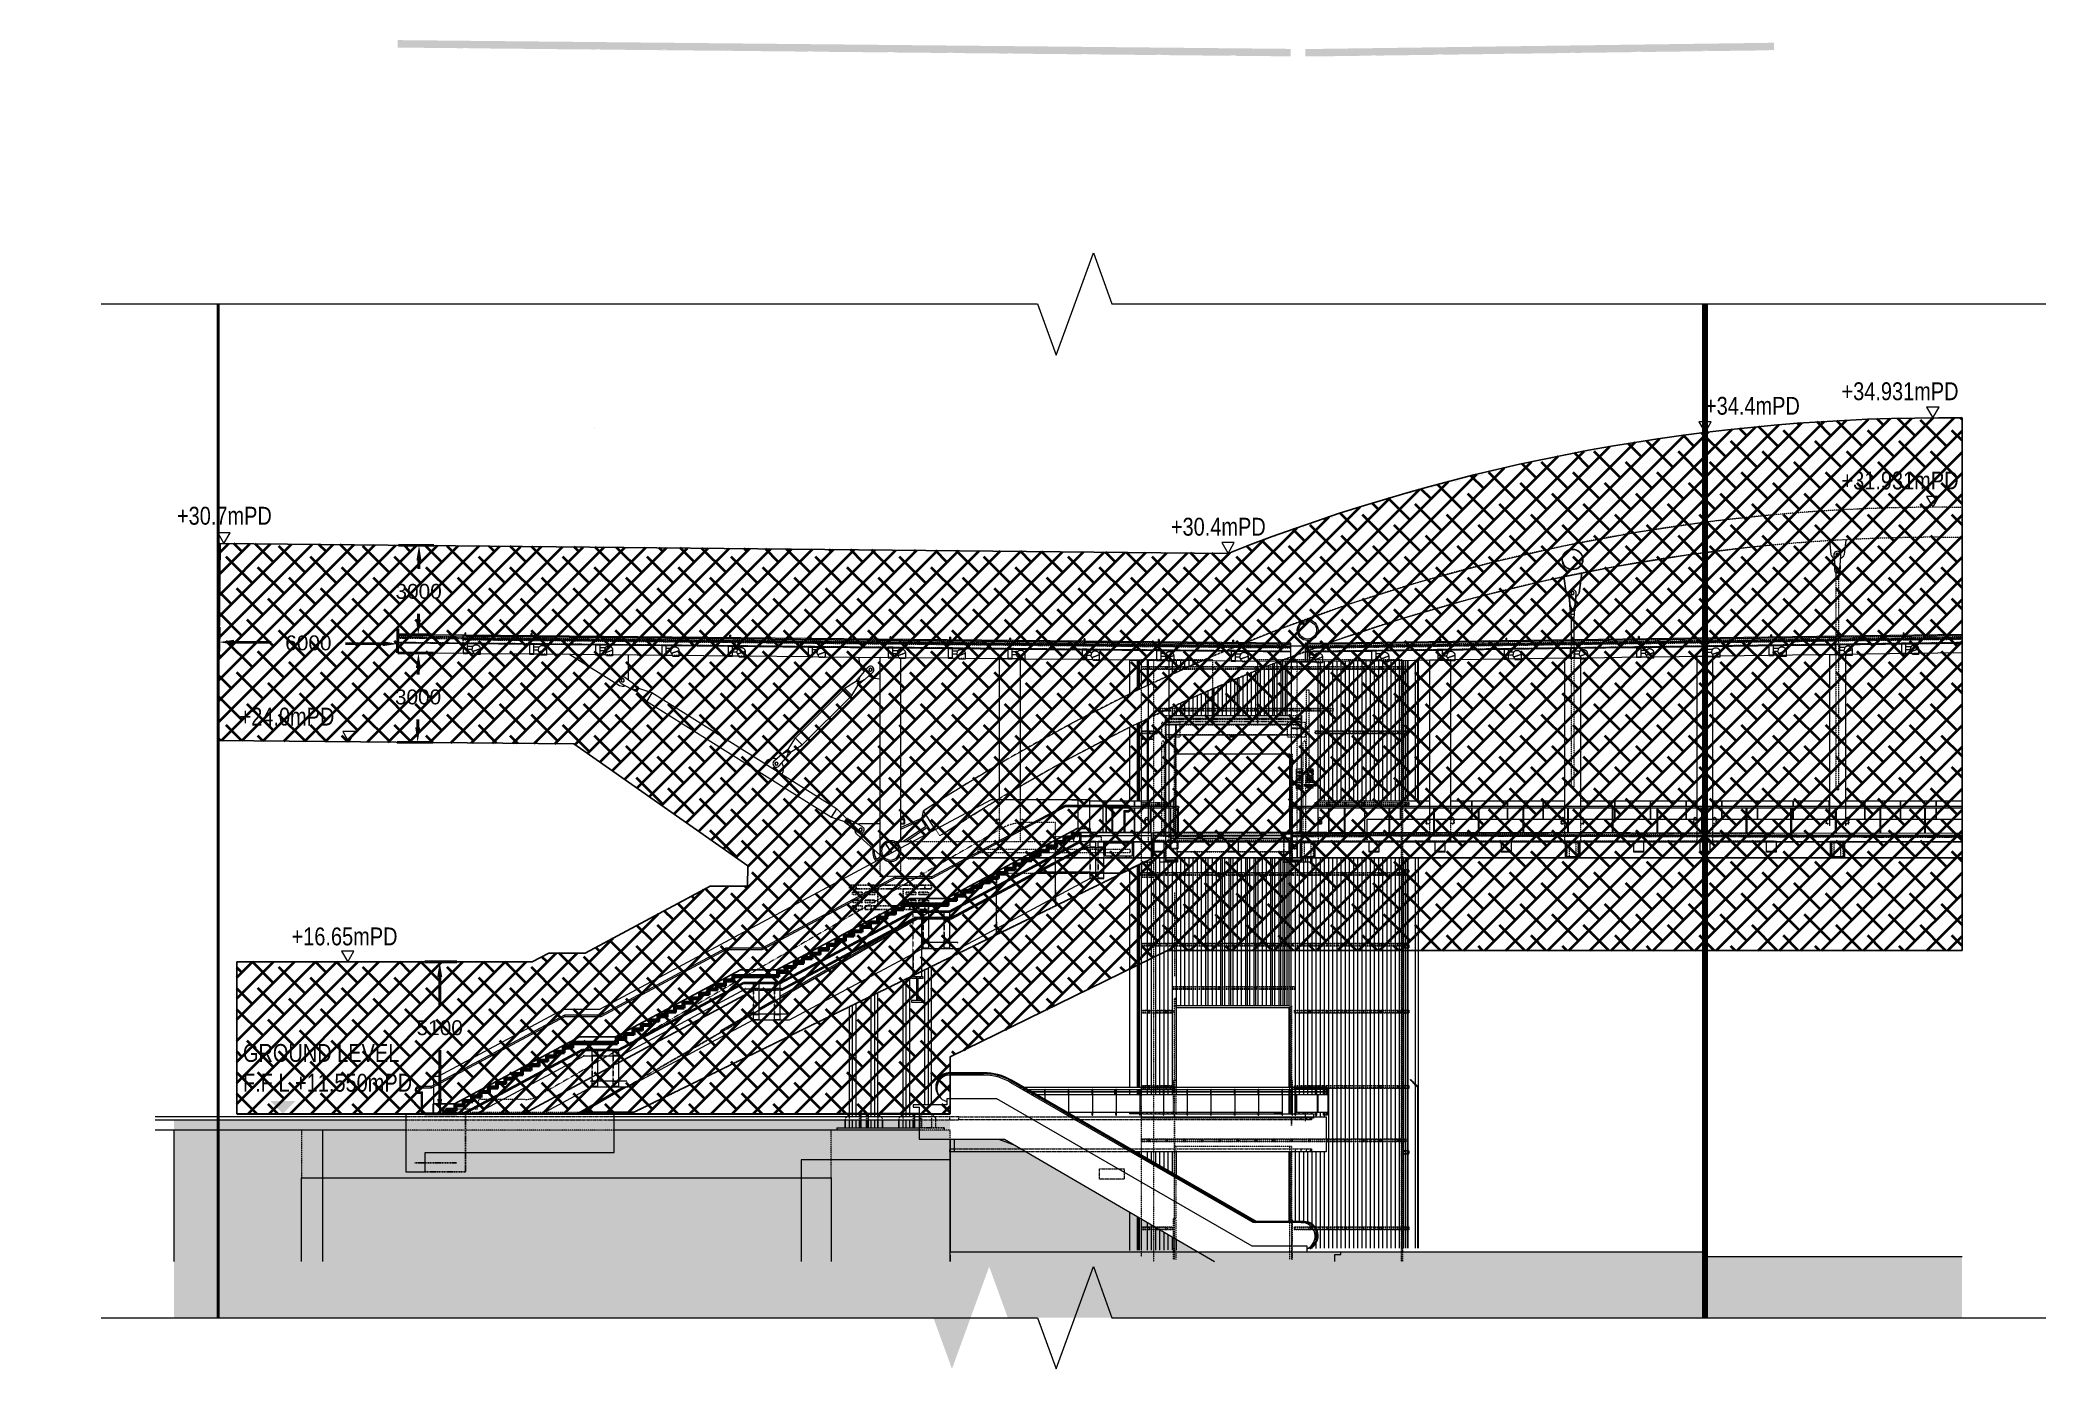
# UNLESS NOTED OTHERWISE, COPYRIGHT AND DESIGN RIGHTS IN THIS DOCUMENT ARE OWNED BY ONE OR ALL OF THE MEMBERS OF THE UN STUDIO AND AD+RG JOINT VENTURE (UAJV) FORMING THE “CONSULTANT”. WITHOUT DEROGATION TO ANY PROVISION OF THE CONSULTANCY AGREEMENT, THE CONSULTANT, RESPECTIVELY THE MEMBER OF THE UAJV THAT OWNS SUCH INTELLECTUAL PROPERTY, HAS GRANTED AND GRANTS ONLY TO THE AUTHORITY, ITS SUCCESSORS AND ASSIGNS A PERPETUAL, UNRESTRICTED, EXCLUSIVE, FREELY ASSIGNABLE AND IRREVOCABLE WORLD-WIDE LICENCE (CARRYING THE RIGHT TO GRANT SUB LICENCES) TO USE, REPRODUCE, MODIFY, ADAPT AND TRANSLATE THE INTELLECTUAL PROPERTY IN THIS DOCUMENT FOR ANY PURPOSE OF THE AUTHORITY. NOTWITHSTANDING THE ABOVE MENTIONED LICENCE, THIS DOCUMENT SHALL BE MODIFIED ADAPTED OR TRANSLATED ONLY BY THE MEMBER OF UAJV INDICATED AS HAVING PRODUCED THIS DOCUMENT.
# Model space of a CAD drawing. Header units: millimetres. Extents: x 50357 to 985146, y 723188 to 1803594.
# Drawn here: x 837858 to 905248, y 801623 to 846267 of the extents above; entities that cross this region are included whole.
import ezdxf
from ezdxf.enums import TextEntityAlignment as Align

# ---------------------------------------------------------------- set-up
doc = ezdxf.new("R2010")
doc.units = ezdxf.units.MM
doc.header["$LTSCALE"] = 3
doc.header["$MEASUREMENT"] = 0
for name, pattern in [('Dash', [6.35, 3.175, -3.175]), ('DASHED', [19.05, 12.7, -6.35]), ('DASHED2', [0.375, 0.25, -0.125]), ('DGN Style 4', [0.028841, 0.01442, -0.00721, 0, -0.00721]), ('HIDDEN', [0.375, 0.25, -0.125]), ('Member Hidden', [4.5, 2.5, -2])]:
    doc.linetypes.add(name, pattern=pattern)
doc.layers.get('Defpoints').update_dxf_attribs({"color": 32})
for name, color, linetype, lineweight in [('-Dim', 7, 'Continuous', 40), ('-Excluded area line', 7, 'DASHED2', 40), ('01-txt', 7, 'Continuous', 25), ('A-Z51-T-Level', 7, 'Continuous', 30), ('DW-TITLE', 7, 'Continuous', 0), ('Hatch (CARR)', 8, 'Continuous', 35)]:
    doc.layers.add(name, color=color, linetype=linetype, lineweight=lineweight)
for name, color, linetype in [('-Section line', 7, 'Continuous'), ('00-TITLEBOX', 7, 'Continuous'), ('_PARCEL BOUNDARY', 10, 'DASHED')]:
    doc.layers.add(name, color=color, linetype=linetype)
for name, color, linetype, lineweight, true_color in [('-Surrender Hatch in Pink', 7, 'Continuous', 40, 0xffc2c2), ('-Surrender line', 7, 'Continuous', 40, 0xff7575), ('A-FLOR', 7, 'Continuous', 5, 0x6e6e6e), ('A-FLOR-HRAL', 7, 'Continuous', 13, 0x6e6e6e), ('A-FLOR-PATT', 7, 'Continuous', 13, 0x6e6e6e), ('A-GENM', 7, 'Continuous', 13, 0x6e6e6e), ('A-MASS', 7, 'Continuous', 13, 0x6e6e6e), ('ADS060', 7, 'Continuous', 35, 0x6e6e6e), ('ADS280__', 7, 'Continuous', 13, 0x6e6e6e), ('ADS280_B', 7, 'Member Hidden', 13, 0x6e6e6e), ('ADS280_BConcrete', 7, 'Continuous', 13, 0x6e6e6e), ('ADS280_BOther', 7, 'Continuous', 13, 0x6e6e6e), ('ADS280_BSteel', 7, 'Continuous', 13, 0x6e6e6e), ('ADS280_C', 7, 'Continuous', 25, 0x6e6e6e), ('ADS280_COther', 7, 'Continuous', 13, 0x6e6e6e), ('ADS280_CSteel', 7, 'Continuous', 13, 0x6e6e6e), ('ADS280_CU', 7, 'HIDDEN', 13, 0x6e6e6e), ('ADS280_H', 7, 'Member Hidden', 13, 0x6e6e6e), ('ADS280_S', 7, 'Continuous', 13, 0x6e6e6e), ('E-ELEC-EQPM', 7, 'Continuous', 13, 0x6e6e6e), ('E-LITE-EQPM', 7, 'Continuous', 13, 0x6e6e6e), ('I-WALL', 7, 'Continuous', 25, 0x6e6e6e), ('M-EQPM', 7, 'Continuous', 13, 0x6e6e6e), ('P-PIPE', 7, 'Continuous', 13, 0x6e6e6e), ('P-PIPE-CNTR', 7, 'Continuous', 13, 0x6e6e6e), ('Q-CASE', 7, 'Continuous', 13, 0x6e6e6e), ('Q-SPCQ', 7, 'Continuous', 13, 0x6e6e6e)]:
    doc.layers.add(name, color=color, linetype=linetype, lineweight=lineweight, true_color=true_color)
doc.styles.get("Standard").update_dxf_attribs({"font": 'arial.ttf'})
doc.styles.add('Style-Arial', font='arial.ttf', dxfattribs={"width": 0.8, "height": 5})
doc.dimstyles.get("Standard").update_dxf_attribs({"dimtxt": 0.5, "dimasz": 0.5, "dimexe": 0.18, "dimexo": 0.0625, "dimgap": 0.09, "dimtad": 0, "dimtih": 1, "dimtoh": 1, "dimdec": 3, "dimzin": 0, "dimdsep": 46, "dimtxsty": 'Standard', "dimcen": 0.09, "dimclrd": 256, "dimclre": 256, "dimclrt": 256, "dimadec": 0, "dimazin": 0, "dimtfac": 1, "dimtdec": 3, "dimtofl": 0, "dimtmove": 0, "dimatfit": 3, "dimfxl": 1, "dimtolj": 1, "dimtzin": 0, "dimlwd": -1, "dimlwe": -1, "dimarcsym": 0})
pattern_1 = [(45, (937466.83, 812515.94), (-251.4472, 251.4472), []), (45, (937466.83, 812896.94), (-251.4472, 251.4472), [])]
pattern_2 = [(45, (162427.4, 13871), (-251.4472, 251.4472), []), (45, (162427.4, 14252), (-251.4472, 251.4472), [])]
pattern_3 = [(50, (0, 0), (717.26018, -62.75213), [75, -825]), (355, (0, 0), (-138.75133, 752.19213), [60, -660]), (100.451444, (59.8, -5.2), (578.50885, 689.44), [63.7402, -701.1421]), (46.1842, (0, 200), (1067.2413, -165.5193), [112.5, -1237.5]), (96.63564, (88.9, 186.2), (934.66195, 974.1186), [95.6103, -1051.7138]), (351.18416, (0, 200), (934.6619, 974.1186), [90, -990]), (21, (100, 150), (596.90705, -402.6189), [75, -825]), (326, (100, 150), (243.31533, 725.15005), [60, -660]), (71.451445, (149.74, 116.45), (840.22238, 322.53115), [63.7402, -701.1421]), (37.5, (0, 0), (12.159855, 332.893854), [0, -652, 0, -670, 0, -662.5]), (7.5, (0, 0), (263.06954, 394.41171), [0, -382, 0, -637, 0, -252.5]), (327.5, (-223, 0), (533.822436, -22.55487), [0, -250, 0, -780, 0, -1035]), (317.5, (-323, 0), (583.18617, 100.10498), [0, -325, 0, -518, 0, -735])]

msp = doc.modelspace()

# ---------------------------------------------------------------- texts
at = {"layer": '-Section line', "linetype": 'Continuous', "lineweight": 13, "char_height": 2.5, "attachment_point": 1, "rotation": 359.69982267, "style": 'Style-Arial'}
for s, insert, width in [('PLAN -3', (838023.3058, 836171.4875), 4992.354055), ('STRATUM OF SURRENDER UPON DEMAND, DATUM TO BE CONFIRMED BY WKCDA', (856362.1746, 833221.3759), 14882.333116), ('PLAN -1', (838023.3058, 827168.6607), 4992.354055), ('PLAN-2', (837857.8531, 811297.4663), 4992.354055)]:
    msp.add_mtext(s, dxfattribs=dict(at, insert=insert, width=width))
at = {"layer": '01-txt', "lineweight": 20, "style": 'Style-Arial', "width": 0.8}
for s, p in [('+34.931mPD', (898381.3119, 834469.5097, 0)), ('+34.4mPD', (893795.4554, 833981.317, 0)), ('+31.931mPD', (898381.3119, 831470.6369, 0)), ('+30.7mPD', (842455.8769, 830287.3484, 0)), ('+30.4mPD', (875849.976, 829918.3673, 0)), ('+24.0mPD', (844557.8579, 823538.26, 0)), ('+16.65mPD', (846306.0019, 816153.0633, 0))]:
    msp.add_text(s, height=600, dxfattribs=at).set_placement(p, align=Align.MIDDLE_LEFT)
at = {"layer": '01-txt', "lineweight": 20, "insert": (844672.4074, 812537.1643), "char_height": 600, "width": 5738.693, "attachment_point": 1, "style": 'Style-Arial'}
msp.add_mtext('GROUND LEVEL F.F.L +11.550mPD', dxfattribs=at)

# ---------------------------------------------------------------- blocks, each defined once
blk = doc.blocks.new('STR_COL_61X_8666X4500_IP1 - 8666X4500-27355-SEC A')
at = {"layer": 'ADS280_C', "color": 7, "lineweight": 9}
for p, q in [((93394, 10700), (93394, 10000)), ((93395, 10700), (93395, 10375)), ((93395, 10275), (93395, 6900)), ((93395, 6800), (93395, 6584))]:
    blk.add_line(p, q, dxfattribs=at)
blk = doc.blocks.new('STR_COL_61X_8666X4500_IP3 - 8666X4500-27367-SEC A')
at = {"layer": 'ADS280__', "lineweight": 9}
for p, q in [((93394, 10000), (88385, 10000)), ((88385, 10000), (88385, 6584)), ((93394, 6584), (93394, 10000))]:
    blk.add_line(p, q, dxfattribs=at)
blk = doc.blocks.new('STR_COL_61X_8666X4500_IP9 - 8666X4500-27405-SEC A')
at = {"layer": 'ADS280__', "lineweight": 9}
for p, q in [((72316, 11000), (67313, 11000)), ((67313, 11000), (67313, 6584)), ((72316, 6584), (72316, 11000))]:
    blk.add_line(p, q, dxfattribs=at)
blk = doc.blocks.new('DLN_Escalator3 - 12_5m 2-42613-SEC A')
at = {"layer": 'E-ELEC-EQPM', "lineweight": 9}
for p, q in [((94511, 12930), (93392, 12930)), ((93392, 12900), (94511, 12900)), ((94511, 12850), (93392, 12850)), ((95436, 12652), (103667, 7900)), ((103580, 7900), (95436, 12594)), ((103675, 7930), (95451, 12678)), ((93280, 11850), (92150, 11850)), ((92150, 11850), (92150, 11775)), ((92150, 11775), (92350, 11775)), ((92350, 11775), (92350, 10700)), ((94968, 12050), (93280, 12050)), ((93280, 12050), (93280, 11850)), ((103542, 7100), (94968, 12050)), ((92350, 10700), (95218, 10700)), ((95218, 10700), (102276, 6584)), ((105191, 7900), (103580, 7900)), ((105278, 7930), (103675, 7930)), ((105192, 7900), (105278, 7900)), ((105390, 7100), (103542, 7100)), ((105390, 6900), (105390, 7100)), ((105390, 7014), (105391, 7012)), ((106520, 6900), (105390, 6900)), ((106320, 6584), (106320, 6825)), ((106320, 6825), (106520, 6825)), ((106520, 6825), (106520, 6900))]:
    blk.add_line(p, q, dxfattribs=at)
for centre, radius, start, end in [((93392, 12450), 480, 90, 220.10789), ((93392, 12450), 450, 90, 183.77242), ((93392, 12400), 450, 90, 255.58823), ((94511, 11050), 1880, 60, 90), ((94511, 11050), 1850, 60, 90), ((94511, 11050), 1800, 59.07678, 90), ((105191, 7435), 465, 295.27328, 90), ((105278, 7450), 480, 294.65186, 90), ((105278, 7450), 450, 284.44796, 90)]:
    blk.add_arc(centre, radius, start, end, dxfattribs=at)
blk = doc.blocks.new('Casework 3 - Casework 1-28216-SEC A')
at = {"layer": 'Q-CASE', "lineweight": 9}
for p, q in [((97421, 11450), (97518, 11450)), ((97578, 11450), (104890, 11450)), ((104890, 11450), (106032, 11450)), ((106032, 11450), (106032, 10275)), ((93537, 10275), (93537, 10700)), ((95947, 10275), (93537, 10275)), ((93537, 10275), (93537, 10275)), ((99553, 10275), (99460, 10275)), ((104890, 10275), (99613, 10275)), ((106032, 10275), (104890, 10275))]:
    blk.add_line(p, q, dxfattribs=at)
blk = doc.blocks.new('Railing - 50 x 12mm-42678-SEC A')
at = {"layer": 'A-FLOR-HRAL', "lineweight": 9}
for p, q in [((105938, 12370), (105933, 12370)), ((105933, 12370), (105933, 12300)), ((105933, 12280), (105933, 12200)), ((105938, 12300), (105938, 12370)), ((105984, 12370), (105938, 12370)), ((105938, 12200), (105938, 12280)), ((105984, 12370), (105984, 12300)), ((105984, 12280), (105984, 12200)), ((105933, 11600), (105933, 11500)), ((105933, 11500), (105938, 11500)), ((105938, 11500), (105938, 11600)), ((105984, 11500), (105938, 11500)), ((105984, 11600), (105984, 11500))]:
    blk.add_line(p, q, dxfattribs=at)
blk = doc.blocks.new('Railing - 50 x 12mm-V79-SEC A')
at = {"layer": 'A-FLOR-HRAL', "lineweight": 9}
for p, q in [((105999, 12300), (105999, 12370)), ((106048, 12370), (105999, 12370)), ((105999, 12200), (105999, 12280)), ((106050, 12370), (106048, 12370)), ((106048, 12370), (106048, 12180)), ((106050, 12180), (106050, 12370)), ((105999, 11500), (105999, 11600)), ((106048, 11500), (105999, 11500)), ((106048, 11600), (106048, 11500)), ((106048, 11500), (106050, 11500)), ((106050, 11500), (106050, 11600))]:
    blk.add_line(p, q, dxfattribs=at)
blk = doc.blocks.new('Railing - 800mm-42677-SEC A')
at = {"layer": 'A-FLOR-HRAL', "lineweight": 9}
for p, q in [((105748, 11600), (105748, 12180)), ((105748, 12180), (105753, 12180)), ((105753, 12180), (105753, 11600)), ((105888, 12180), (105753, 12180)), ((106091, 12180), (105951, 12180)), ((106091, 11600), (106091, 12180)), ((105753, 11600), (105748, 11600)), ((105753, 11600), (106091, 11600))]:
    blk.add_line(p, q, dxfattribs=at)
blk = doc.blocks.new('Railing - 50 x 12mm-V80-SEC A')
at = {"layer": 'A-FLOR-HRAL', "lineweight": 9}
for p, q in [((105670, 12300), (105670, 12370)), ((105706, 12370), (105670, 12370)), ((105670, 12200), (105670, 12280)), ((105714, 12370), (105706, 12370)), ((105706, 12370), (105706, 12180)), ((105714, 12180), (105714, 12370)), ((105670, 11500), (105670, 11600)), ((105706, 11500), (105670, 11500)), ((105706, 11600), (105706, 11500)), ((105706, 11500), (105714, 11500)), ((105714, 11500), (105714, 11600))]:
    blk.add_line(p, q, dxfattribs=at)
blk = doc.blocks.new('Railing - 800mm-V81-SEC A')
at = {"layer": 'A-FLOR-HRAL', "lineweight": 9}
for p, q in [((105025, 11600), (105025, 12180)), ((105025, 12180), (105028, 12180)), ((105028, 12180), (105028, 11600)), ((105319, 12180), (105028, 12180)), ((105731, 12180), (105450, 12180)), ((105731, 11600), (105731, 12180)), ((105028, 11600), (105025, 11600)), ((105028, 11600), (105731, 11600))]:
    blk.add_line(p, q, dxfattribs=at)
blk = doc.blocks.new('Railing - 50 x 12mm-V82-SEC A')
at = {"layer": 'A-FLOR-HRAL', "lineweight": 9}
for p, q in [((104990, 12300), (104990, 12370)), ((104999, 12370), (104990, 12370)), ((104990, 12200), (104990, 12280)), ((104990, 11500), (104990, 12180)), ((105010, 12370), (104999, 12370)), ((104999, 12370), (104999, 11500)), ((105010, 11500), (105010, 12370)), ((104999, 11500), (104990, 11500)), ((104999, 11500), (105010, 11500))]:
    blk.add_line(p, q, dxfattribs=at)
blk = doc.blocks.new('Railing - 50 x 12mm-V83-SEC A')
at = {"layer": 'A-FLOR-HRAL', "lineweight": 9}
for p, q in [((104544, 12300), (104544, 12370)), ((104548, 12370), (104544, 12370)), ((104544, 12200), (104544, 12280)), ((104560, 12370), (104548, 12370)), ((104548, 12370), (104548, 11500)), ((104560, 11500), (104560, 12370)), ((104544, 11500), (104544, 11600)), ((104548, 11500), (104544, 11500)), ((104548, 11500), (104560, 11500))]:
    blk.add_line(p, q, dxfattribs=at)
blk = doc.blocks.new('Railing - 800mm-V84-SEC A')
at = {"layer": 'A-FLOR-HRAL', "lineweight": 9}
blk.add_line((103763, 11600), (104546, 11600), dxfattribs=at)
blk = doc.blocks.new('Railing - 50 x 12mm-V85-SEC A')
at = {"layer": 'A-FLOR-HRAL', "lineweight": 9}
for p, q in [((97371, 12300), (97371, 12370)), ((97375, 12370), (97371, 12370)), ((97371, 12200), (97371, 12280)), ((97387, 12370), (97375, 12370)), ((97375, 12370), (97375, 11567)), ((97387, 11560), (97387, 12370)), ((97371, 11570), (97371, 11600)), ((97371, 11500), (97371, 11535)), ((97375, 11500), (97371, 11500)), ((97375, 11533), (97375, 11500)), ((97375, 11500), (97387, 11500)), ((97387, 11500), (97387, 11526))]:
    blk.add_line(p, q, dxfattribs=at)
blk = doc.blocks.new('Railing - 800mm-V86-SEC A')
at = {"layer": 'A-FLOR-HRAL', "lineweight": 9}
for p, q in [((97161, 11600), (97258, 11600)), ((97318, 11600), (97374, 11600))]:
    blk.add_line(p, q, dxfattribs=at)
blk = doc.blocks.new('Railing - 50 x 12mm-V87-SEC A')
at = {"layer": 'A-FLOR-HRAL', "lineweight": 9}
for p, q in [((96574, 12300), (96574, 12370)), ((96578, 12370), (96574, 12370)), ((96574, 12200), (96574, 12280)), ((96590, 12370), (96578, 12370)), ((96578, 12370), (96578, 12027)), ((96590, 12020), (96590, 12370)), ((96578, 11993), (96578, 11936)), ((96590, 11929), (96590, 11986))]:
    blk.add_line(p, q, dxfattribs=at)
blk = doc.blocks.new('Railing - 50 x 12mm-V88-SEC A')
at = {"layer": 'A-FLOR-HRAL', "lineweight": 9}
for p, q in [((106057, 12370), (106050, 12370)), ((106057, 12180), (106057, 12370)), ((106057, 12370), (106057, 12370)), ((106057, 12370), (106057, 12180)), ((106057, 11500), (106050, 11500)), ((106057, 11500), (106057, 11600)), ((106057, 11600), (106057, 11500)), ((106057, 11500), (106057, 11500))]:
    blk.add_line(p, q, dxfattribs=at)
blk = doc.blocks.new('Railing - 50 x 12mm-V89-SEC A')
at = {"layer": 'A-FLOR-HRAL', "lineweight": 9}
for p, q in [((104882, 12300), (104882, 12370)), ((104887, 12370), (104882, 12370)), ((104882, 12200), (104882, 12280)), ((104882, 11500), (104882, 12180)), ((104899, 12370), (104887, 12370)), ((104887, 12370), (104887, 11500)), ((104899, 11500), (104899, 12370)), ((104887, 11500), (104882, 11500)), ((104887, 11500), (104899, 11500))]:
    blk.add_line(p, q, dxfattribs=at)
blk = doc.blocks.new('Railing - Railing-28227-SEC A')
at = {"layer": 'A-FLOR-HRAL', "lineweight": 9}
for p, q in [((95946, 12300), (96046, 12300)), ((96081, 12280), (95981, 12280)), ((96106, 12300), (96577, 12300)), ((96120, 12200), (96219, 12200)), ((96577, 12280), (96141, 12280)), ((96254, 12180), (96155, 12180)), ((96279, 12200), (96577, 12200)), ((96577, 12180), (96314, 12180)), ((96590, 12300), (97374, 12300)), ((97374, 12280), (96590, 12280)), ((96590, 12200), (97374, 12200)), ((97374, 12180), (96590, 12180)), ((97387, 12300), (98171, 12300)), ((98171, 12280), (97387, 12280)), ((97387, 12200), (98171, 12200)), ((98171, 12180), (97387, 12180)), ((98184, 12300), (98968, 12300)), ((98968, 12280), (98184, 12280)), ((98184, 12200), (98968, 12200)), ((98968, 12180), (98184, 12180)), ((98981, 12300), (99765, 12300)), ((99765, 12280), (98981, 12280)), ((98981, 12200), (99765, 12200)), ((99765, 12180), (98981, 12180)), ((99778, 12300), (100562, 12300)), ((100562, 12280), (99778, 12280)), ((99778, 12200), (100562, 12200)), ((100562, 12180), (99778, 12180)), ((100575, 12300), (101359, 12300)), ((101359, 12280), (100575, 12280)), ((100575, 12200), (101359, 12200)), ((101359, 12180), (100575, 12180)), ((101372, 12300), (102156, 12300)), ((102156, 12280), (101372, 12280)), ((101372, 12200), (102156, 12200)), ((102156, 12180), (101372, 12180)), ((102169, 12300), (102953, 12300)), ((102953, 12280), (102169, 12280)), ((102169, 12200), (102953, 12200)), ((102953, 12180), (102169, 12180)), ((102966, 12300), (103750, 12300)), ((103750, 12280), (102966, 12280)), ((102966, 12200), (103750, 12200)), ((103750, 12180), (102966, 12180)), ((103763, 12300), (104547, 12300)), ((104547, 12280), (103763, 12280)), ((103763, 12200), (104547, 12200)), ((104547, 12180), (103763, 12180)), ((104560, 12300), (104885, 12300)), ((104885, 12280), (104560, 12280)), ((104560, 12200), (104885, 12200)), ((104885, 12180), (104560, 12180)), ((104899, 12300), (104996, 12300)), ((104996, 12280), (104899, 12280)), ((104899, 12200), (104996, 12200)), ((104996, 12180), (104899, 12180)), ((105010, 12300), (105695, 12300)), ((105695, 12280), (105010, 12280)), ((105010, 12200), (105695, 12200)), ((105025, 12180), (105010, 12180)), ((105451, 12180), (105319, 12180)), ((105715, 12300), (106033, 12300)), ((106033, 12280), (105715, 12280)), ((105715, 12200), (106033, 12200)), ((105749, 12180), (105732, 12180)), ((105952, 12180), (105888, 12180))]:
    blk.add_line(p, q, dxfattribs=at)
for name, p in [('Railing - 50 x 12mm-V87-SEC A', (0, 0)), ('Railing - 50 x 12mm-V85-SEC A', (0, 0)), ('Railing - 50 x 12mm-V83-SEC A', (-6376, 0)), ('Railing - 50 x 12mm-V83-SEC A', (-5579, 0)), ('Railing - 50 x 12mm-V83-SEC A', (-4782, 0)), ('Railing - 50 x 12mm-V83-SEC A', (-3985, 0)), ('Railing - 50 x 12mm-V83-SEC A', (-3188, 0)), ('Railing - 50 x 12mm-V83-SEC A', (-2391, 0)), ('Railing - 50 x 12mm-V83-SEC A', (-1594, 0)), ('Railing - 50 x 12mm-V83-SEC A', (-797, 0)), ('Railing - 50 x 12mm-V83-SEC A', (0, 0)), ('Railing - 50 x 12mm-V89-SEC A', (0, 0)), ('Railing - 50 x 12mm-V82-SEC A', (0, 0)), ('Railing - 800mm-V81-SEC A', (0, 0)), ('Railing - 50 x 12mm-V80-SEC A', (0, 0)), ('Railing - 800mm-42677-SEC A', (0, 0)), ('Railing - 50 x 12mm-42678-SEC A', (0, 0)), ('Railing - 50 x 12mm-V79-SEC A', (0, 0)), ('Railing - 50 x 12mm-V88-SEC A', (0, 0)), ('Railing - 800mm-V86-SEC A', (0, 0)), ('Railing - 800mm-V84-SEC A', (-6376, 0)), ('Railing - 800mm-V84-SEC A', (-5579, 0)), ('Railing - 800mm-V84-SEC A', (-4782, 0)), ('Railing - 800mm-V84-SEC A', (-3985, 0)), ('Railing - 800mm-V84-SEC A', (-3188, 0)), ('Railing - 800mm-V84-SEC A', (-2391, 0)), ('Railing - 800mm-V84-SEC A', (-1594, 0)), ('Railing - 800mm-V84-SEC A', (-797, 0)), ('Railing - 800mm-V84-SEC A', (0, 0))]:
    blk.add_blockref(name, p)
blk = doc.blocks.new('Top Rail Type - Top Rail_Internal_-28234-SEC A')
at = {"layer": 'A-FLOR-HRAL', "lineweight": 9}
for p, q in [((95821, 12430), (95721, 12430)), ((95825, 12370), (95925, 12370)), ((104890, 12430), (95881, 12430)), ((95985, 12370), (104890, 12370)), ((106037, 12430), (106035, 12430))]:
    blk.add_line(p, q, dxfattribs=at)
at = {"layer": 'A-FLOR-HRAL', "lineweight": 9, "flags": 128}
for points in [[(106033, 12430), (106007, 12430), (105944, 12430), (105846, 12430), (105714, 12430), (105554, 12430), (105370, 12430), (105168, 12430), (104954, 12430), (104890, 12430)], [(106033, 12370), (106007, 12370), (105944, 12370), (105846, 12370), (105714, 12370), (105554, 12370), (105370, 12370), (105168, 12370), (104954, 12370), (104890, 12370)], [(106049, 12427), (106046, 12428), (106041, 12429)], [(106041, 12371), (106047, 12372), (106049, 12373)], [(106060, 12422), (106054, 12426), (106052, 12426)], [(106052, 12374), (106055, 12375), (106060, 12378)], [(106069, 12412), (106066, 12417), (106062, 12420)], [(106062, 12380), (106067, 12385), (106069, 12387)], [(106073, 12400), (106072, 12406), (106070, 12411)], [(106070, 12389), (106071, 12391), (106072, 12396), (106073, 12400)]]:
    blk.add_lwpolyline(points, dxfattribs=at)
at = {"layer": 'A-FLOR-HRAL', "lineweight": 9}
for points, knots in [([(106073, 12400), (106073, 12404), (106070, 12412), (106062, 12421), (106051, 12427), (106040, 12430), (106033, 12430), (106030, 12430)], [0, 0, 0, 0, 0.1111111, 0.2222222, 0.3333333, 0.4444444, 0.5219806, 0.5219806, 0.5219806, 0.5219806]), ([(106030, 12370), (106033, 12370), (106040, 12370), (106051, 12373), (106062, 12379), (106070, 12388), (106073, 12396), (106073, 12400)], [0.4781804, 0.4781804, 0.4781804, 0.4781804, 0.5555556, 0.6666667, 0.7777778, 0.8888889, 1, 1, 1, 1])]:
    blk.add_open_spline(points, degree=3, knots=knots, dxfattribs=at)
blk = doc.blocks.new('Railing - 25mm-5199937-SEC A')
at = {"layer": 'A-FLOR-HRAL'}
for p, q in [((106644, 20998), (106644, 21829)), ((106669, 20998), (106669, 21829))]:
    blk.add_line(p, q, dxfattribs=at)
blk = doc.blocks.new('Railing - 25mm-V1-SEC A')
at = {"layer": 'A-FLOR-HRAL'}
for p, q in [((108144, 20996), (108144, 21829)), ((108169, 20996), (108169, 21829))]:
    blk.add_line(p, q, dxfattribs=at)
blk = doc.blocks.new('Railing - 25mm-V2-SEC A')
at = {"layer": 'A-FLOR-HRAL'}
for p, q in [((109644, 20995), (109644, 21829)), ((109669, 20994), (109669, 21829))]:
    blk.add_line(p, q, dxfattribs=at)
blk = doc.blocks.new('Railing - 25mm-V3-SEC A')
at = {"layer": 'A-FLOR-HRAL'}
for p, q in [((111144, 20993), (111144, 21829)), ((111169, 20993), (111169, 21829))]:
    blk.add_line(p, q, dxfattribs=at)
blk = doc.blocks.new('Railing - 25mm-V4-SEC A')
at = {"layer": 'A-FLOR-HRAL'}
for p, q in [((112644, 20992), (112644, 21829)), ((112669, 20992), (112669, 21829))]:
    blk.add_line(p, q, dxfattribs=at)
blk = doc.blocks.new('Railing - 25mm-V5-SEC A')
at = {"layer": 'A-FLOR-HRAL'}
for p, q in [((114144, 20990), (114144, 21829)), ((114169, 20990), (114169, 21829))]:
    blk.add_line(p, q, dxfattribs=at)
blk = doc.blocks.new('Railing - 25mm-V6-SEC A')
at = {"layer": 'A-FLOR-HRAL'}
for p, q in [((115644, 20988), (115644, 21829)), ((115669, 20988), (115669, 21829))]:
    blk.add_line(p, q, dxfattribs=at)
blk = doc.blocks.new('Railing - 25mm-V7-SEC A')
at = {"layer": 'A-FLOR-HRAL'}
for p, q in [((117144, 20987), (117144, 21829)), ((117169, 20986), (117169, 21829))]:
    blk.add_line(p, q, dxfattribs=at)
blk = doc.blocks.new('Railing - 25mm-V8-SEC A')
at = {"layer": 'A-FLOR-HRAL'}
for p, q in [((118644, 20985), (118644, 21829)), ((118669, 20985), (118669, 21829))]:
    blk.add_line(p, q, dxfattribs=at)
blk = doc.blocks.new('Railing - 25mm-V9-SEC A')
at = {"layer": 'A-FLOR-HRAL'}
for p, q in [((120144, 20983), (120144, 21829)), ((120169, 20983), (120169, 21829))]:
    blk.add_line(p, q, dxfattribs=at)
blk = doc.blocks.new('Railing - 25mm-V10-SEC A')
at = {"layer": 'A-FLOR-HRAL'}
for p, q in [((105156, 20999), (105156, 21829)), ((105181, 20999), (105181, 21829))]:
    blk.add_line(p, q, dxfattribs=at)
blk = doc.blocks.new('Railing - Railing-3272102-SEC A')
for name, p in [('Railing - 25mm-V10-SEC A', (0, 0)), ('Railing - 25mm-5199937-SEC A', (0, 0)), ('Railing - 25mm-V1-SEC A', (0, 0)), ('Railing - 25mm-V2-SEC A', (0, 0)), ('Railing - 25mm-V3-SEC A', (0, 0)), ('Railing - 25mm-V4-SEC A', (0, 0)), ('Railing - 25mm-V5-SEC A', (0, 0)), ('Railing - 25mm-V6-SEC A', (0, 0)), ('Railing - 25mm-V7-SEC A', (0, 0)), ('Railing - 25mm-V8-SEC A', (0, 0)), ('Railing - 25mm-V9-SEC A', (0, 0)), ('Railing - 25mm-V8-SEC A', (3000, 0)), ('Railing - 25mm-V9-SEC A', (3000, 0)), ('Railing - 25mm-V8-SEC A', (6000, 0)), ('Railing - 25mm-V9-SEC A', (6000, 0))]:
    blk.add_blockref(name, p)
blk = doc.blocks.new('Railing - 25mm-V11-SEC A')
at = {"layer": 'A-FLOR-HRAL'}
for p, q in [((98624, 21829), (98624, 21005)), ((98649, 21829), (98624, 21829)), ((98649, 21005), (98649, 21829))]:
    blk.add_line(p, q, dxfattribs=at)
blk = doc.blocks.new('Railing - Railing-3272684-SEC A')
blk.add_blockref('Railing - 25mm-V11-SEC A', (0, 0))
blk = doc.blocks.new('Top Rail Type - Top Rail_Internal_-3272686-SEC A')
at = {"layer": 'A-FLOR-HRAL'}
for start, end in [(0, 180), (180, 0)]:
    blk.add_arc((98636, 21849), 20, start, end, dxfattribs=at)
blk = doc.blocks.new('Railing - Sabco_Joint-3422319-SEC A')
at = {"layer": 'A-FLOR-HRAL'}
for p, q in [((99592, 22069), (99592, 22068)), ((99592, 22069), (99593, 22069)), ((99592, 22068), (99592, 21869)), ((99593, 22068), (99592, 22068)), ((99592, 21829), (99592, 21005)), ((99593, 22068), (99593, 22069)), ((99593, 21869), (99593, 22068)), ((99593, 21005), (99593, 21829))]:
    blk.add_line(p, q, dxfattribs=at)
blk = doc.blocks.new('Railing - Sabco_Joint-V12-SEC A')
at = {"layer": 'A-FLOR-HRAL'}
blk.add_line((100794, 22069), (100800, 22069), dxfattribs=at)
blk = doc.blocks.new('Railing - Railing-3272704-SEC A')
at = {"layer": 'A-FLOR-HRAL'}
for p, q in [((98085, 22069), (98528, 22069)), ((98085, 22069), (98522, 22069)), ((98085, 22068), (98529, 22068)), ((98522, 22069), (99592, 22069)), ((98528, 22069), (100056, 22069)), ((98528, 22069), (98529, 22068)), ((98529, 22068), (100056, 22068)), ((98529, 22068), (98529, 21910)), ((98529, 21870), (98529, 21005)), ((99593, 22069), (100056, 22069)), ((100756, 22069), (100800, 22069)), ((100756, 22069), (100794, 22069)), ((100756, 22068), (100801, 22068)), ((100800, 22069), (100801, 22068)), ((100801, 22068), (100801, 21869)), ((100801, 21829), (100801, 21005))]:
    blk.add_line(p, q, dxfattribs=at)
for name in ['Railing - Sabco_Joint-3422319-SEC A', 'Railing - Sabco_Joint-V12-SEC A']:
    blk.add_blockref(name, (0, 0))
blk = doc.blocks.new('KONEGL-TravelMaster110_Escalator_Single_metric - TM110 - 101384-1810381-SEC A')
at = {"layer": 'Q-SPCQ'}
for p, q in [((96389, 19681), (98085, 19681)), ((87684, 15495), (91939, 17951)), ((85711, 14355), (86778, 14971)), ((86978, 15087), (87484, 15379)), ((80852, 11550), (82411, 12450))]:
    blk.add_line(p, q, dxfattribs=at)
blk = doc.blocks.new('Hanger Joint - Hanger Joint-3601744-SEC A')
at = {"layer": 'A-GENM'}
for p, q in [((114526, 29049), (114618, 29729)), ((114618, 29727), (114526, 29046)), ((114011, 29605), (114088, 29044)), ((114088, 29041), (114012, 29601)), ((114088, 29044), (114088, 29041)), ((114526, 29046), (114526, 29049))]:
    blk.add_line(p, q, dxfattribs=at)
for centre, start_param, end_param in [((114306, 29120), 3.477995, 4.215764), ((114306, 29118), 3.477995, 4.216713), ((114306, 29120), 5.20966, 5.968692), ((114306, 29118), 5.208699, 5.968692)]:
    blk.add_ellipse(centre, major_axis=(231, 0), ratio=0.999376, start_param=start_param, end_param=end_param, dxfattribs=at)
blk = doc.blocks.new('Hanger Node - Hanger Node-559540-SEC A')
at = {"layer": 'A-GENM'}
for p, q in [((114188, 29044), (114188, 29043)), ((114188, 29040), (114188, 29038)), ((114189, 29028), (114213, 28680)), ((114189, 29027), (114189, 29027)), ((114189, 29027), (114198, 28889)), ((114251, 29044), (114251, 29044)), ((114261, 29044), (114261, 29038)), ((114351, 29038), (114351, 29044)), ((114361, 29044), (114361, 29044)), ((114399, 28680), (114423, 29028)), ((114414, 28889), (114423, 29027)), ((114423, 29027), (114423, 29027)), ((114424, 29043), (114424, 29044)), ((114424, 29038), (114424, 29040)), ((114213, 28673), (114196, 28916)), ((114199, 28883), (114196, 28916)), ((114199, 28876), (114199, 28883)), ((114227, 28462), (114243, 28435)), ((114246, 28436), (114246, 28321)), ((114246, 28321), (114256, 28221)), ((114356, 28221), (114366, 28321)), ((114366, 28321), (114366, 28436)), ((114369, 28435), (114385, 28462)), ((114416, 28916), (114399, 28673)), ((114416, 28916), (114413, 28883)), ((114413, 28883), (114413, 28876))]:
    blk.add_line(p, q, dxfattribs=at)
at = {"layer": 'A-GENM', "flags": 128}
for points in [[(114198, 28889), (114199, 28879), (114199, 28875), (114199, 28875)], [(114413, 28875), (114413, 28875), (114413, 28879), (114414, 28889)]]:
    blk.add_lwpolyline(points, dxfattribs=at)
at = {"layer": 'A-GENM'}
for centre, major_axis, ratio, start_param, end_param in [((114306, 29044), (118, 0), 0.999376, 6.146423, 9.56154), ((114306, 29043), (118, 0), 0.999376, 3.034418, 3.129873), ((114306, 29043), (118, 0), 0.999376, 3.136836, 3.278355), ((114306, 29044), (55, 0), 0.999376, 1.570796, 4.712389), ((114306, 29044), (55, 0), 0.999376, 3.363617, 4.712389), ((114306, 29045), (48.9, 0), 0.999376, 1.570796, 4.712389), ((114306, 29044), (55, 0), 0.999376, 4.712389, 7.853982), ((114306, 29045), (48.9, 0), 0.999376, 4.712389, 7.853982), ((114306, 29044), (55, 0), 0.999376, 4.712389, 6.061161), ((114306, 29043), (118, 0), 0.999376, 0.011719, 0.107174), ((114306, 29043), (118, 0), 0.999376, 6.146423, 6.287942), ((114306, 28473), (85, 0), 0.035329, 0.359433, 2.782159), ((114306, 28436), (-63.3, 0), 0.035329, 3.141593, 6.283185), ((114306, 28436), (63.3, 0), 0.035329, 3.162004, 3.452016), ((114306, 28436), (60, 0), 0.035329, 0, 3.141593), ((114306, 28321), (60, 0), 0.035329, 0, 3.141593), ((114306, 28436), (63.3, 0), 0.035329, 5.972094, 6.262774), ((114306, 28221), (50, 0), 0.035329, 2.636276, 2.692794), ((114306, 28221), (50, 0), 0.035329, 2.195803, 2.243995), ((114306, 28221), (50, 0), 0.035329, 2.105774, 2.115282), ((114306, 28221), (50, 0), 0.035329, 1.762845, 1.835824), ((114306, 28221), (50, 0), 0.035329, 1.305769, 1.378747), ((114306, 28221), (50, 0), 0.035329, 1.026311, 1.035818), ((114306, 28221), (50, 0), 0.035329, 0.897598, 0.938094), ((114306, 28221), (50, 0), 0.035329, 0.448799, 0.505317)]:
    blk.add_ellipse(centre, major_axis=major_axis, ratio=ratio, start_param=start_param, end_param=end_param, dxfattribs=at)
for points, knots in [([(114213, 28680), (114215, 28670), (114221, 28652), (114230, 28624), (114237, 28601), (114244, 28583), (114248, 28572), (114252, 28563), (114254, 28556), (114257, 28551), (114259, 28546), (114260, 28543), (114262, 28540), (114264, 28535), (114267, 28530), (114269, 28524), (114272, 28521), (114273, 28519), (114274, 28517), (114275, 28516), (114276, 28514), (114278, 28511), (114280, 28508), (114283, 28503), (114286, 28500), (114289, 28497), (114291, 28496), (114293, 28495), (114294, 28494), (114296, 28494), (114299, 28493), (114302, 28493), (114306, 28492), (114310, 28493), (114313, 28493), (114316, 28494), (114318, 28495), (114320, 28495), (114321, 28496), (114323, 28497), (114326, 28500), (114329, 28504), (114332, 28508), (114334, 28511), (114336, 28514), (114337, 28516), (114338, 28517), (114339, 28519), (114341, 28521), (114343, 28524), (114345, 28530), (114348, 28535), (114350, 28540), (114352, 28543), (114353, 28546), (114355, 28551), (114358, 28556), (114360, 28563), (114364, 28572), (114368, 28583), (114375, 28601), (114382, 28624), (114391, 28652), (114397, 28670), (114399, 28680)], [0, 0, 0, 0, 0.066667, 0.133333, 0.2, 0.233333, 0.266667, 0.283333, 0.3, 0.316667, 0.325, 0.333333, 0.341667, 0.35, 0.366667, 0.383333, 0.391667, 0.395833, 0.4, 0.404167, 0.408333, 0.416667, 0.425, 0.433333, 0.45, 0.458333, 0.4625, 0.466667, 0.470833, 0.475, 0.483333, 0.491667, 0.5, 0.508333, 0.516667, 0.525, 0.529167, 0.533333, 0.5375, 0.541667, 0.55, 0.566667, 0.575, 0.583333, 0.591667, 0.595833, 0.6, 0.604167, 0.608333, 0.616667, 0.633333, 0.65, 0.658333, 0.666667, 0.675, 0.683333, 0.7, 0.716667, 0.733333, 0.766667, 0.8, 0.866667, 0.933333, 1, 1, 1, 1]), ([(114226, 28474), (114226, 28481), (114225, 28494), (114224, 28514), (114222, 28535), (114221, 28555), (114220, 28576), (114218, 28604), (114216, 28638), (114214, 28666), (114213, 28679)], [0, 0, 0, 0, 0.1, 0.2, 0.3, 0.4, 0.5, 0.6, 0.8, 0.9989244, 0.9989244, 0.9989244, 0.9989244]), ([(114213, 28673), (114214, 28660), (114216, 28633), (114218, 28599), (114220, 28572), (114221, 28551), (114222, 28531), (114224, 28511), (114225, 28491), (114226, 28478), (114226, 28472)], [0, 0, 0, 0, 0.2, 0.4, 0.5, 0.6, 0.7, 0.8, 0.9, 1, 1, 1, 1]), ([(114227, 28462), (114227, 28462), (114227, 28463), (114227, 28464), (114227, 28465), (114227, 28467), (114227, 28469), (114227, 28472), (114226, 28474)], [0, 0, 0, 0, 0.166667, 0.333333, 0.5, 0.583333, 0.666667, 1, 1, 1, 1]), ([(114226, 28472), (114227, 28470), (114227, 28468), (114227, 28466), (114227, 28464), (114227, 28464), (114227, 28463)], [0, 0, 0, 0, 0.3333333, 0.4166667, 0.5, 0.6666667, 0.6666667, 0.6666667, 0.6666667]), ([(114386, 28474), (114385, 28472), (114385, 28469), (114385, 28467), (114385, 28465), (114385, 28464), (114385, 28463), (114385, 28462), (114385, 28462)], [0, 0, 0, 0, 0.333333, 0.416667, 0.5, 0.666667, 0.833333, 1, 1, 1, 1]), ([(114385, 28463), (114385, 28464), (114385, 28464), (114385, 28466), (114385, 28468), (114385, 28470), (114386, 28472)], [0.3333333, 0.3333333, 0.3333333, 0.3333333, 0.5, 0.5833333, 0.6666667, 1, 1, 1, 1]), ([(114399, 28679), (114398, 28666), (114397, 28638), (114394, 28604), (114392, 28576), (114391, 28555), (114390, 28535), (114388, 28514), (114387, 28494), (114386, 28481), (114386, 28474)], [0.0010757, 0.0010757, 0.0010757, 0.0010757, 0.2, 0.4, 0.5, 0.6, 0.7, 0.8, 0.9, 1, 1, 1, 1]), ([(114386, 28472), (114386, 28478), (114387, 28491), (114388, 28511), (114390, 28531), (114391, 28551), (114392, 28572), (114394, 28599), (114397, 28633), (114398, 28660), (114399, 28673)], [0, 0, 0, 0, 0.1, 0.2, 0.3, 0.4, 0.5, 0.6, 0.8, 1, 1, 1, 1])]:
    blk.add_open_spline(points, degree=3, knots=knots, dxfattribs=at)
blk = doc.blocks.new('Downlight Group - Downlight Group-2491324-SEC A')
at = {"layer": 'E-ELEC-EQPM'}
for p, q in [((93409, 27557), (93389, 27557)), ((93389, 27546), (93389, 27557)), ((93389, 27477), (93389, 27546)), ((93409, 27477), (93389, 27477)), ((93409, 27557), (93409, 27546)), ((93409, 27546), (93409, 27477)), ((93474, 27002), (93474, 27102)), ((93474, 27102), (93654, 27102)), ((93474, 27002), (93623, 27002)), ((93897, 27015), (93897, 26828)), ((93692, 26828), (93656, 26924)), ((93794, 26828), (93693, 26828)), ((93895, 26828), (93794, 26828))]:
    blk.add_line(p, q, dxfattribs=at)
at = {"layer": 'E-ELEC-EQPM', "flags": 128}
for points in [[(93656, 26924), (93652, 26928), (93649, 26933), (93646, 26937), (93643, 26942), (93640, 26947), (93637, 26951), (93635, 26956), (93633, 26961), (93630, 26967), (93629, 26972), (93627, 26977), (93626, 26982), (93624, 26988), (93623, 26993), (93623, 26999), (93622, 27002)], [(93653, 27102), (93657, 27106), (93661, 27110), (93664, 27114), (93668, 27118), (93673, 27122), (93677, 27125), (93681, 27128), (93686, 27131), (93691, 27134), (93696, 27137), (93701, 27139), (93706, 27141), (93711, 27143), (93716, 27145), (93721, 27147), (93726, 27148), (93732, 27149), (93737, 27150), (93743, 27151), (93748, 27152), (93754, 27152), (93759, 27152), (93765, 27152), (93770, 27152), (93776, 27151), (93781, 27150), (93786, 27150), (93792, 27148), (93797, 27147), (93802, 27145), (93808, 27143), (93813, 27141), (93818, 27139), (93823, 27137), (93827, 27134), (93832, 27131), (93837, 27128), (93841, 27125), (93846, 27122), (93850, 27118), (93854, 27114), (93858, 27111), (93862, 27107), (93865, 27102), (93869, 27098), (93872, 27094), (93875, 27089), (93878, 27084), (93880, 27080), (93883, 27075), (93885, 27070), (93887, 27065), (93889, 27060), (93891, 27054), (93892, 27049), (93894, 27044), (93895, 27038), (93896, 27033), (93896, 27027), (93897, 27022), (93897, 27016), (93897, 27015)]]:
    blk.add_lwpolyline(points, dxfattribs=at)
at = {"layer": 'E-ELEC-EQPM'}
blk.add_arc((93759, 27015), 137, 140.1454, 180, dxfattribs=at)
blk.add_open_spline([(93623, 27002), (93623, 27005), (93623, 27009), (93623, 27013), (93623, 27015)], degree=3, dxfattribs=at)
for points, knots in [([(93768, 26967), (93763, 26965), (93756, 26962), (93746, 26958), (93739, 26955), (93732, 26953), (93725, 26950), (93718, 26948), (93712, 26945), (93707, 26944), (93703, 26942), (93699, 26941), (93695, 26939), (93692, 26938), (93687, 26936), (93683, 26934), (93679, 26933), (93676, 26932), (93673, 26931), (93671, 26930), (93668, 26929), (93665, 26928), (93662, 26927), (93659, 26926), (93657, 26925), (93656, 26924), (93656, 26924), (93656, 26924)], [-1, -1, -1, -1, -0.916667, -0.875, -0.833333, -0.791667, -0.75, -0.708333, -0.666667, -0.638889, -0.611111, -0.583333, -0.555556, -0.527778, -0.5, -0.444444, -0.416667, -0.388889, -0.361111, -0.333333, -0.305556, -0.277778, -0.222222, -0.166667, -0.111111, -0.055556, 0, 0, 0, 0]), ([(93897, 27015), (93897, 27015), (93895, 27014), (93885, 27010), (93870, 27005), (93847, 26996), (93819, 26985), (93790, 26975), (93776, 26969), (93768, 26967)], [-1, -1, -1, -1, -0.861111, -0.722222, -0.583333, -0.444444, -0.222222, -0.111111, 0, 0, 0, 0])]:
    blk.add_open_spline(points, degree=3, knots=knots, dxfattribs=at)
blk = doc.blocks.new('Downlight Group - Downlight Group-V29-SEC A')
at = {"layer": 'E-ELEC-EQPM'}
for p, q in [((112091, 27525), (112071, 27525)), ((112071, 27514), (112071, 27525)), ((112071, 27445), (112071, 27514)), ((112091, 27445), (112071, 27445)), ((112091, 27525), (112091, 27514)), ((112091, 27514), (112091, 27445)), ((112156, 26970), (112156, 27070)), ((112156, 27070), (112337, 27070)), ((112156, 26970), (112306, 26970)), ((112579, 26982), (112579, 26796)), ((112338, 26892), (112374, 26796))]:
    blk.add_line(p, q, dxfattribs=at)
at = {"layer": 'E-ELEC-EQPM', "flags": 128}
for points in [[(112338, 26892), (112334, 26896), (112331, 26900), (112328, 26905), (112325, 26910), (112322, 26914), (112319, 26919), (112317, 26924), (112315, 26929), (112313, 26934), (112311, 26939), (112309, 26945), (112308, 26950), (112307, 26955), (112306, 26961), (112305, 26966), (112305, 26970)], [(112335, 27070), (112339, 27074), (112343, 27078), (112347, 27082), (112351, 27086), (112355, 27089), (112359, 27093), (112364, 27096), (112368, 27099), (112373, 27102), (112378, 27104), (112383, 27107), (112388, 27109), (112393, 27111), (112398, 27113), (112403, 27114), (112409, 27116), (112414, 27117), (112419, 27118), (112425, 27119), (112430, 27119), (112436, 27120), (112441, 27120), (112447, 27120), (112452, 27119), (112458, 27119), (112463, 27118), (112469, 27117), (112474, 27116), (112479, 27115), (112485, 27113), (112490, 27111), (112495, 27109), (112500, 27107), (112505, 27104), (112510, 27102), (112514, 27099), (112519, 27096), (112524, 27093), (112528, 27089), (112532, 27086), (112536, 27082), (112540, 27078), (112544, 27074), (112547, 27070), (112551, 27066), (112554, 27061), (112557, 27057), (112560, 27052), (112563, 27047), (112565, 27042), (112568, 27037), (112570, 27032), (112572, 27027), (112573, 27022), (112575, 27017), (112576, 27011), (112577, 27006), (112578, 27000), (112578, 26995), (112579, 26989), (112579, 26984), (112579, 26982)]]:
    blk.add_lwpolyline(points, dxfattribs=at)
at = {"layer": 'E-ELEC-EQPM'}
blk.add_arc((112442, 26982), 137, 140.1454, 180, dxfattribs=at)
for major_axis, start_param, end_param in [((-103, 0), 4.712389, 6.457718), ((-103, 0), 6.108652, 6.457718), ((-102, 0), 2.96706, 4.712389), ((103, 0), 6.108652, 6.457718)]:
    blk.add_ellipse((112477, 26796), major_axis=major_axis, ratio=0.000008, start_param=start_param, end_param=end_param, dxfattribs=at)
blk.add_open_spline([(112306, 26970), (112305, 26972), (112305, 26977), (112305, 26981), (112305, 26982)], degree=3, dxfattribs=at)
for points, knots in [([(112579, 26982), (112579, 26982), (112577, 26982), (112568, 26978), (112553, 26972), (112529, 26964), (112501, 26953), (112472, 26942), (112458, 26937), (112451, 26934)], [-1, -1, -1, -1, -0.861111, -0.722222, -0.583333, -0.444444, -0.222222, -0.111111, 0, 0, 0, 0]), ([(112451, 26934), (112446, 26932), (112438, 26929), (112428, 26926), (112421, 26923), (112414, 26920), (112407, 26918), (112400, 26915), (112394, 26913), (112390, 26911), (112385, 26910), (112381, 26908), (112378, 26907), (112374, 26905), (112369, 26904), (112365, 26902), (112361, 26900), (112358, 26899), (112355, 26898), (112353, 26897), (112350, 26897), (112348, 26895), (112345, 26894), (112342, 26893), (112340, 26892), (112338, 26892), (112338, 26892), (112338, 26892)], [-1, -1, -1, -1, -0.916667, -0.875, -0.833333, -0.791667, -0.75, -0.708333, -0.666667, -0.638889, -0.611111, -0.583333, -0.555556, -0.527778, -0.5, -0.444444, -0.416667, -0.388889, -0.361111, -0.333333, -0.305556, -0.277778, -0.222222, -0.166667, -0.111111, -0.055556, 0, 0, 0, 0])]:
    blk.add_open_spline(points, degree=3, knots=knots, dxfattribs=at)
blk = doc.blocks.new('Downlight Group - Downlight Group-V30-SEC A')
at = {"layer": 'E-ELEC-EQPM'}
for p, q in [((120991, 27645), (120971, 27645)), ((120971, 27634), (120971, 27645)), ((120971, 27565), (120971, 27634)), ((120991, 27645), (120991, 27634)), ((120991, 27634), (120991, 27565)), ((120991, 27565), (120971, 27565)), ((121056, 27090), (121056, 27190)), ((121056, 27190), (121076, 27190)), ((121056, 27090), (121076, 27090))]:
    blk.add_line(p, q, dxfattribs=at)
blk = doc.blocks.new('HANDRAIL1 - HANDRAIL-3274031-SEC A')
at = {"layer": 'A-FLOR-HRAL'}
for p, q in [((94768, 22100), (91727, 20471)), ((97256, 21910), (92776, 19510)), ((92786, 19470), (97266, 21870)), ((98085, 22100), (94768, 22100)), ((99360, 21910), (97256, 21910)), ((97266, 21870), (99360, 21870)), ((97484, 22100), (97683, 22100)), ((97683, 22100), (97683, 21910)), ((97683, 21870), (97683, 21132)), ((98085, 21910), (98085, 22100)), ((98085, 21132), (98085, 21870)), ((99360, 21730), (99230, 21730)), ((99230, 21730), (99230, 21005)), ((99270, 21690), (99360, 21690)), ((99270, 21005), (99270, 21690)), ((91682, 20447), (91171, 20173)), ((91126, 20149), (81608, 15050)), ((91556, 19510), (87076, 17110)), ((87086, 17070), (91566, 19470)), ((92776, 19510), (91556, 19510)), ((91566, 19470), (92786, 19470)), ((85856, 17110), (81656, 14860)), ((81666, 14820), (85866, 17070)), ((87076, 17110), (85856, 17110)), ((85866, 17070), (87086, 17070)), ((80436, 14860), (75956, 12460)), ((80388, 15050), (76188, 12800)), ((81608, 15050), (80388, 15050)), ((81656, 14860), (80436, 14860)), ((75966, 12420), (80446, 14820)), ((80446, 14820), (81666, 14820)), ((75956, 12460), (75532, 12460)), ((75532, 12420), (75966, 12420)), ((75662, 12280), (75532, 12280)), ((75532, 12240), (75622, 12240)), ((75622, 12240), (75622, 11550)), ((75662, 11550), (75662, 12280)), ((76188, 12800), (76032, 12800)), ((76032, 12800), (76032, 12501)), ((76032, 12456), (76032, 11882))]:
    blk.add_line(p, q, dxfattribs=at)
at = {"layer": 'A-FLOR-HRAL', "flags": 128}
for points in [[(99360, 21690), (99364, 21690), (99369, 21690), (99373, 21691), (99378, 21691), (99382, 21692), (99386, 21693), (99390, 21694), (99395, 21696), (99399, 21697), (99403, 21699), (99407, 21700), (99411, 21702), (99415, 21705), (99418, 21707), (99422, 21709), (99426, 21712), (99429, 21714), (99433, 21717), (99436, 21720), (99439, 21723), (99442, 21727), (99445, 21730), (99448, 21733), (99450, 21737), (99453, 21741), (99455, 21744), (99457, 21748), (99459, 21752), (99461, 21756), (99463, 21760), (99464, 21764), (99465, 21768), (99467, 21773), (99468, 21777), (99468, 21781), (99469, 21786), (99470, 21790), (99470, 21794), (99470, 21799), (99470, 21803), (99470, 21808), (99469, 21812), (99469, 21816), (99468, 21821), (99467, 21825), (99466, 21829), (99465, 21833), (99463, 21838), (99462, 21842), (99460, 21846), (99458, 21850), (99456, 21854), (99454, 21857), (99451, 21861), (99449, 21865), (99446, 21868), (99444, 21872), (99441, 21875), (99438, 21878), (99434, 21881), (99431, 21884), (99428, 21887), (99424, 21889), (99420, 21892), (99417, 21894), (99413, 21896), (99409, 21898), (99405, 21900), (99401, 21902), (99397, 21904), (99393, 21905), (99388, 21906), (99384, 21907), (99380, 21908), (99376, 21909), (99371, 21909), (99367, 21910), (99362, 21910), (99360, 21910)], [(99360, 21870), (99363, 21870), (99366, 21870), (99368, 21869), (99371, 21869), (99374, 21869), (99377, 21868), (99379, 21867), (99382, 21866), (99385, 21866), (99387, 21864), (99390, 21863), (99392, 21862), (99395, 21861), (99397, 21859), (99400, 21858), (99402, 21856), (99404, 21854), (99406, 21853), (99408, 21851), (99410, 21849), (99412, 21847), (99414, 21845), (99416, 21842), (99417, 21840), (99419, 21838), (99420, 21835), (99422, 21833), (99423, 21830), (99424, 21828), (99425, 21825), (99426, 21823), (99427, 21820), (99428, 21817), (99428, 21815), (99429, 21812), (99429, 21809), (99430, 21806), (99430, 21804), (99430, 21801), (99430, 21798), (99430, 21795), (99430, 21792), (99429, 21790), (99429, 21787), (99428, 21784), (99428, 21781), (99427, 21779), (99426, 21776), (99425, 21773), (99424, 21771), (99422, 21768), (99421, 21766), (99420, 21763), (99418, 21761), (99417, 21759), (99415, 21757), (99413, 21754), (99411, 21752), (99409, 21750), (99407, 21748), (99405, 21747), (99403, 21745), (99401, 21743), (99398, 21742), (99396, 21740), (99394, 21739), (99391, 21737), (99389, 21736), (99386, 21735), (99383, 21734), (99381, 21733), (99378, 21732), (99375, 21732), (99373, 21731), (99370, 21731), (99367, 21730), (99364, 21730), (99362, 21730), (99360, 21730)], [(75532, 12460), (75528, 12460), (75523, 12460), (75519, 12459), (75515, 12459), (75510, 12458), (75506, 12457), (75502, 12456), (75498, 12454), (75493, 12453), (75489, 12451), (75485, 12450), (75481, 12448), (75478, 12445), (75474, 12443), (75470, 12441), (75467, 12438), (75463, 12436), (75460, 12433), (75456, 12430), (75453, 12427), (75450, 12423), (75447, 12420), (75445, 12417), (75442, 12413), (75440, 12409), (75437, 12406), (75435, 12402), (75433, 12398), (75431, 12394), (75430, 12390), (75428, 12386), (75427, 12382), (75426, 12377), (75425, 12373), (75424, 12369), (75423, 12364), (75423, 12360), (75422, 12356), (75422, 12351), (75422, 12347), (75422, 12342), (75423, 12338), (75423, 12334), (75424, 12329), (75425, 12325), (75426, 12321), (75427, 12317), (75429, 12312), (75430, 12308), (75432, 12304), (75434, 12300), (75436, 12296), (75438, 12293), (75441, 12289), (75443, 12285), (75446, 12282), (75449, 12278), (75452, 12275), (75455, 12272), (75458, 12269), (75461, 12266), (75465, 12263), (75468, 12261), (75472, 12258), (75476, 12256), (75479, 12254), (75483, 12252), (75487, 12250), (75491, 12248), (75495, 12246), (75500, 12245), (75504, 12244), (75508, 12243), (75512, 12242), (75517, 12241), (75521, 12241), (75525, 12240), (75530, 12240), (75532, 12240)], [(75532, 12280), (75529, 12280), (75527, 12280), (75524, 12281), (75521, 12281), (75518, 12281), (75516, 12282), (75513, 12283), (75510, 12284), (75508, 12284), (75505, 12286), (75502, 12287), (75500, 12288), (75497, 12289), (75495, 12291), (75493, 12292), (75490, 12294), (75488, 12296), (75486, 12297), (75484, 12299), (75482, 12301), (75480, 12303), (75478, 12305), (75477, 12308), (75475, 12310), (75473, 12312), (75472, 12315), (75470, 12317), (75469, 12320), (75468, 12322), (75467, 12325), (75466, 12327), (75465, 12330), (75464, 12333), (75464, 12335), (75463, 12338), (75463, 12341), (75462, 12344), (75462, 12346), (75462, 12349), (75462, 12352), (75462, 12355), (75463, 12358), (75463, 12360), (75463, 12363), (75464, 12366), (75465, 12369), (75466, 12371), (75466, 12374), (75467, 12377), (75469, 12379), (75470, 12382), (75471, 12384), (75473, 12387), (75474, 12389), (75476, 12391), (75477, 12393), (75479, 12396), (75481, 12398), (75483, 12400), (75485, 12402), (75487, 12403), (75489, 12405), (75491, 12407), (75494, 12408), (75496, 12410), (75499, 12411), (75501, 12413), (75504, 12414), (75506, 12415), (75509, 12416), (75511, 12417), (75514, 12418), (75517, 12418), (75520, 12419), (75522, 12419), (75525, 12420), (75528, 12420), (75531, 12420), (75532, 12420)]]:
    blk.add_lwpolyline(points, dxfattribs=at)
at = {"layer": 'A-FLOR-HRAL'}
for points, knots in [([(97256, 21910), (97256, 21910), (97256, 21909), (97257, 21904), (97258, 21900), (97259, 21895), (97261, 21890), (97262, 21885), (97263, 21880), (97264, 21876), (97265, 21871), (97266, 21870), (97266, 21870)], [-1, -1, -1, -1, -0.833333, -0.75, -0.666667, -0.583333, -0.5, -0.416667, -0.333333, -0.25, -0.166667, 0, 0, 0, 0]), ([(99230, 21730), (99230, 21730), (99230, 21730), (99231, 21729), (99233, 21727), (99234, 21726), (99235, 21725), (99236, 21724), (99238, 21722), (99240, 21720), (99241, 21719), (99242, 21718), (99244, 21716), (99245, 21715), (99246, 21714), (99247, 21713), (99249, 21711), (99250, 21710), (99251, 21709), (99253, 21707), (99254, 21706), (99255, 21705), (99256, 21704), (99258, 21702), (99259, 21701), (99260, 21700), (99261, 21699), (99263, 21697), (99264, 21696), (99265, 21695), (99266, 21694), (99267, 21693), (99269, 21691), (99270, 21690), (99270, 21690), (99270, 21690)], [0, 0, 0, 0, 0.083333, 0.125, 0.166667, 0.208333, 0.229167, 0.25, 0.291667, 0.333333, 0.354167, 0.375, 0.395833, 0.416667, 0.4375, 0.458333, 0.479167, 0.5, 0.520833, 0.541667, 0.5625, 0.583333, 0.604167, 0.625, 0.645833, 0.666667, 0.6875, 0.708333, 0.75, 0.770833, 0.791667, 0.833333, 0.875, 0.916667, 1, 1, 1, 1]), ([(91556, 19510), (91556, 19510), (91556, 19509), (91557, 19504), (91558, 19500), (91559, 19495), (91561, 19490), (91562, 19485), (91563, 19480), (91564, 19476), (91565, 19471), (91566, 19470), (91566, 19470)], [-1, -1, -1, -1, -0.833333, -0.75, -0.666667, -0.583333, -0.5, -0.416667, -0.333333, -0.25, -0.166667, 0, 0, 0, 0]), ([(92786, 19470), (92786, 19470), (92785, 19471), (92784, 19476), (92783, 19480), (92782, 19485), (92781, 19490), (92779, 19495), (92778, 19500), (92777, 19504), (92776, 19508), (92776, 19510), (92776, 19510), (92776, 19510)], [0, 0, 0, 0, 0.166667, 0.25, 0.333333, 0.416667, 0.5, 0.583333, 0.666667, 0.75, 0.833333, 0.916667, 1, 1, 1, 1]), ([(85856, 17110), (85856, 17110), (85856, 17109), (85857, 17104), (85858, 17100), (85859, 17095), (85861, 17090), (85862, 17085), (85863, 17080), (85864, 17076), (85865, 17071), (85866, 17070), (85866, 17070)], [-1, -1, -1, -1, -0.833333, -0.75, -0.666667, -0.583333, -0.5, -0.416667, -0.333333, -0.25, -0.166667, 0, 0, 0, 0]), ([(87086, 17070), (87086, 17070), (87085, 17071), (87084, 17076), (87083, 17080), (87082, 17085), (87081, 17090), (87079, 17095), (87078, 17100), (87077, 17104), (87076, 17108), (87076, 17110), (87076, 17110), (87076, 17110)], [0, 0, 0, 0, 0.166667, 0.25, 0.333333, 0.416667, 0.5, 0.583333, 0.666667, 0.75, 0.833333, 0.916667, 1, 1, 1, 1]), ([(80436, 14860), (80436, 14860), (80436, 14859), (80437, 14854), (80438, 14850), (80439, 14845), (80441, 14840), (80442, 14835), (80443, 14830), (80444, 14826), (80445, 14821), (80446, 14820), (80446, 14820)], [-1, -1, -1, -1, -0.833333, -0.75, -0.666667, -0.583333, -0.5, -0.416667, -0.333333, -0.25, -0.166667, 0, 0, 0, 0]), ([(81666, 14820), (81666, 14820), (81665, 14821), (81664, 14826), (81663, 14830), (81662, 14835), (81661, 14840), (81659, 14845), (81658, 14850), (81657, 14854), (81656, 14858), (81656, 14860), (81656, 14860), (81656, 14860)], [0, 0, 0, 0, 0.166667, 0.25, 0.333333, 0.416667, 0.5, 0.583333, 0.666667, 0.75, 0.833333, 0.916667, 1, 1, 1, 1]), ([(75662, 12280), (75662, 12280), (75662, 12280), (75661, 12279), (75660, 12277), (75658, 12276), (75657, 12275), (75656, 12274), (75654, 12272), (75653, 12270), (75651, 12269), (75650, 12268), (75649, 12266), (75647, 12265), (75646, 12264), (75645, 12263), (75644, 12261), (75642, 12260), (75641, 12259), (75640, 12257), (75638, 12256), (75637, 12255), (75636, 12254), (75635, 12252), (75633, 12251), (75632, 12250), (75631, 12249), (75630, 12247), (75628, 12246), (75627, 12245), (75626, 12244), (75625, 12243), (75624, 12241), (75623, 12240), (75622, 12240), (75622, 12240)], [0, 0, 0, 0, 0.083333, 0.125, 0.166667, 0.208333, 0.229167, 0.25, 0.291667, 0.333333, 0.354167, 0.375, 0.395833, 0.416667, 0.4375, 0.458333, 0.479167, 0.5, 0.520833, 0.541667, 0.5625, 0.583333, 0.604167, 0.625, 0.645833, 0.666667, 0.6875, 0.708333, 0.75, 0.770833, 0.791667, 0.833333, 0.875, 0.916667, 1, 1, 1, 1]), ([(75966, 12420), (75966, 12420), (75965, 12421), (75964, 12426), (75963, 12430), (75962, 12435), (75961, 12440), (75959, 12445), (75958, 12450), (75957, 12454), (75956, 12458), (75956, 12460), (75956, 12460), (75956, 12460)], [0, 0, 0, 0, 0.166667, 0.25, 0.333333, 0.416667, 0.5, 0.583333, 0.666667, 0.75, 0.833333, 0.916667, 1, 1, 1, 1])]:
    blk.add_open_spline(points, degree=3, knots=knots, dxfattribs=at)
blk = doc.blocks.new('Mechanical Equipment 1 - Mechanical Equipment 1-3306942-SEC A')
at = {"layer": 'M-EQPM'}
for p, q in [((75106, 11550), (75106, 9600)), ((82106, 11550), (75106, 11550)), ((82106, 10250), (82106, 11550)), ((75756, 9600), (75756, 10250)), ((75756, 10250), (82106, 10250)), ((75106, 9600), (75756, 9600))]:
    blk.add_line(p, q, dxfattribs=at)
blk = doc.blocks.new('Arch Built-up Joint_Modified - ARCH JOINT BUILT-UP BOX-5159341-SEC A')
at = {"layer": 'A-GENM'}
for p, q in [((92454, 21482), (92497, 21723)), ((92454, 21482), (91741, 21172)), ((91741, 21117), (92436, 21420)), ((92580, 21206), (91829, 20700)), ((91919, 20700), (92608, 21164)), ((92436, 21420), (92580, 21206)), ((92762, 21025), (92454, 21482)), ((92762, 21025), (92454, 21482)), ((92608, 21164), (92718, 21002)), ((91141, 20541), (91142, 20541)), ((91041, 20169), (90922, 20089)), ((91002, 20082), (91041, 20109))]:
    blk.add_line(p, q, dxfattribs=at)
for radius, start, end in [(600, 171.9223, 215.27012), (550, 175.51454, 211.35576), (550, 179.11782, 183.64908), (550, 187.19712, 191.87923), (550, 195.26838, 200.35335), (350, 173.3175, 178.38821), (350, 183.89446, 188.98112), (350, 171.36539, 171.5278), (350, 162.74006, 167.7955), (350, 194.47133, 199.57407), (350, 161.30422, 161.79528), (350, 202.66599, 202.92494), (350, 152.16177, 157.20314), (350, 205.04849, 210.16689), (350, 150.86082, 151.95797), (300, 176.81084, 180.05608), (300, 188.26589, 191.22201), (300, 165.36527, 168.81003), (350, 141.5823, 146.61127), (300, 199.72256, 202.54826), (300, 153.9367, 157.56379), (350, 138.69887, 141.23822), (300, 211.17288, 213.79467), (350, 131.00134, 136.02002), (300, 142.53199, 146.31722), (300, 131.15709, 135.0702), (350, 123.96101, 125.42949), (350, 120.41866, 123.96101), (350, 118.39149, 119.5609), (300, 119.8168, 123.8226), (350, 109.83405, 114.83975), (350, 108.35049, 109.88289), (300, 108.51459, 112.57434), (350, 99.24739, 104.25086), (350, 98.15239, 100.19171), (300, 97.25247, 101.32534), (350, 86.81849, 93.66284), (350, 87.64836, 88.91683), (350, 78.06781, 83.32238), (300, 74.84878, 78.82503), (350, 76.76163, 78.821), (350, 67.47499, 72.48934), (300, 63.70351, 67.57372), (350, 66.99322, 68.62052), (300, 52.59107, 56.32171), (350, 56.88033, 59.45898), (350, 57.51428, 58.57357), (300, 41.50617, 45.06906), (350, 46.28405, 49.27062), (350, 48.03869, 48.59034), (300, 30.44246, 33.78129), (350, 35.68643, 39.08629), (300, 19.39279, 22.56231), (350, 28.98257, 30.1506), (350, 25.08779, 25.61736), (350, 18.80393, 19.56696), (550, 203.33401, 210.54411), (350, 215.62632, 220.39945)]:
    blk.add_arc((91391, 20375), radius, start, end, dxfattribs=at)
for centre, major_axis, start_param, end_param in [((92777, 21308), (-279, 415), 5.900657, 6.28318), ((92777, 21308), (-279, 415), 4.551623, 4.555304), ((92777, 21308), (-279, 415), 4.399192, 4.403674), ((92777, 21308), (-279, 415), 4.390973, 4.398224), ((92777, 21308), (-279, 415), 4.233784, 4.249122), ((91391, 20375), (-182, 270), 4.480641, 5.903155), ((91391, 20375), (-182, 270), 0.380033, 1.802542)]:
    blk.add_ellipse(centre, major_axis=major_axis, ratio=0.000009, start_param=start_param, end_param=end_param, dxfattribs=at)
blk = doc.blocks.new('Staircase 01 Steel Beam - Staircase 01 Steel Beam-3332452-SEC A')
at = {"layer": 'ADS280_B', "linetype": 'Continuous'}
for p, q in [((93435, 18150), (97821, 20500)), ((97821, 20500), (98095, 20500)), ((98275, 20500), (98370, 20500)), ((98550, 20500), (98560, 20500)), ((87735, 15750), (92215, 18150)), ((92215, 18150), (92498, 18150)), ((92658, 18150), (93194, 18150)), ((93374, 18150), (93435, 18150)), ((82315, 13500), (86515, 15750)), ((86515, 15750), (86798, 15750)), ((86958, 15750), (87504, 15750)), ((87664, 15750), (87735, 15750)), ((77455, 11550), (81095, 13500)), ((81095, 13500), (81378, 13500)), ((81538, 13500), (82084, 13500)), ((82244, 13500), (82315, 13500))]:
    blk.add_line(p, q, dxfattribs=at)
for points, knots in [([(97776, 20680), (97776, 20682), (97775, 20685), (97773, 20690), (97772, 20694), (97771, 20699), (97771, 20700), (97771, 20700)], [0, 0, 0, 0, 0.166667, 0.333333, 0.5, 0.666667, 1, 1, 1, 1]), ([(97821, 20500), (97821, 20500), (97821, 20501), (97820, 20506), (97819, 20510), (97817, 20515), (97817, 20518), (97816, 20520)], [0.0000015, 0.0000015, 0.0000015, 0.0000015, 0.3333333, 0.5, 0.6666667, 0.8333333, 1, 1, 1, 1]), ([(92169, 18330), (92169, 18332), (92168, 18335), (92167, 18340), (92166, 18344), (92165, 18349), (92164, 18350), (92164, 18350)], [0, 0, 0, 0, 0.166667, 0.333333, 0.5, 0.666667, 1, 1, 1, 1]), ([(93389, 18330), (93389, 18332), (93388, 18335), (93387, 18340), (93386, 18344), (93385, 18349), (93384, 18350), (93384, 18350)], [0, 0, 0, 0, 0.166667, 0.333333, 0.5, 0.666667, 1, 1, 1, 1]), ([(92215, 18150), (92215, 18150), (92214, 18151), (92213, 18156), (92212, 18160), (92211, 18165), (92210, 18168), (92209, 18170)], [0.0000015, 0.0000015, 0.0000015, 0.0000015, 0.3333333, 0.5, 0.6666667, 0.8333333, 1, 1, 1, 1]), ([(93435, 18150), (93435, 18150), (93434, 18151), (93433, 18156), (93432, 18160), (93431, 18165), (93430, 18168), (93429, 18170)], [0.0000015, 0.0000015, 0.0000015, 0.0000015, 0.3333333, 0.5, 0.6666667, 0.8333333, 1, 1, 1, 1]), ([(86469, 15930), (86469, 15932), (86468, 15935), (86467, 15940), (86466, 15944), (86465, 15949), (86464, 15950), (86464, 15950)], [0, 0, 0, 0, 0.166667, 0.333333, 0.5, 0.666667, 1, 1, 1, 1]), ([(86515, 15750), (86515, 15750), (86514, 15751), (86513, 15756), (86512, 15760), (86511, 15765), (86510, 15768), (86509, 15770)], [0.0000015, 0.0000015, 0.0000015, 0.0000015, 0.3333333, 0.5, 0.6666667, 0.8333333, 1, 1, 1, 1]), ([(87689, 15930), (87689, 15932), (87688, 15935), (87687, 15940), (87686, 15944), (87685, 15949), (87684, 15950), (87684, 15950)], [0, 0, 0, 0, 0.166667, 0.333333, 0.5, 0.666667, 1, 1, 1, 1]), ([(87735, 15750), (87735, 15750), (87734, 15751), (87733, 15756), (87732, 15760), (87731, 15765), (87730, 15768), (87729, 15770)], [0.0000015, 0.0000015, 0.0000015, 0.0000015, 0.3333333, 0.5, 0.6666667, 0.8333333, 1, 1, 1, 1]), ([(81049, 13680), (81049, 13682), (81048, 13685), (81047, 13690), (81046, 13694), (81045, 13699), (81044, 13700), (81044, 13700)], [0, 0, 0, 0, 0.166667, 0.333333, 0.5, 0.666667, 1, 1, 1, 1]), ([(81095, 13500), (81095, 13500), (81094, 13501), (81093, 13506), (81092, 13510), (81091, 13515), (81090, 13518), (81089, 13520)], [0.0000015, 0.0000015, 0.0000015, 0.0000015, 0.3333333, 0.5, 0.6666667, 0.8333333, 1, 1, 1, 1]), ([(82269, 13680), (82269, 13682), (82268, 13685), (82267, 13690), (82266, 13694), (82265, 13699), (82264, 13700), (82264, 13700)], [0, 0, 0, 0, 0.166667, 0.333333, 0.5, 0.666667, 1, 1, 1, 1]), ([(82315, 13500), (82315, 13500), (82314, 13501), (82313, 13506), (82312, 13510), (82311, 13515), (82310, 13518), (82309, 13520)], [0.0000015, 0.0000015, 0.0000015, 0.0000015, 0.3333333, 0.5, 0.6666667, 0.8333333, 1, 1, 1, 1])]:
    blk.add_open_spline(points, degree=3, knots=knots, dxfattribs=at)
blk = doc.blocks.new('Staircase 01 Steel Beam Bottom - Staircase 01 Steel Beam Bottom-3334284-SEC A')
at = {"layer": 'ADS280_B', "linetype": 'Continuous'}
for p, q in [((98105, 19650), (98035, 19650)), ((98380, 19650), (98265, 19650)), ((98560, 19650), (98540, 19650)), ((93698, 17100), (98085, 19450)), ((98085, 19450), (98105, 19450)), ((98265, 19450), (98380, 19450)), ((98540, 19450), (98560, 19450)), ((87998, 14700), (92141, 16920)), ((91756, 16940), (91755, 16940)), ((92498, 17300), (92428, 17300)), ((92441, 17080), (92478, 17100)), ((92478, 17100), (92498, 17100)), ((93204, 17300), (92658, 17300)), ((92658, 17100), (93204, 17100)), ((93648, 17300), (93364, 17300)), ((93364, 17100), (93698, 17100)), ((86798, 14900), (86728, 14900)), ((87504, 14900), (86958, 14900)), ((87948, 14900), (87664, 14900)), ((82578, 12450), (86778, 14700)), ((86778, 14700), (86798, 14700)), ((86958, 14700), (87504, 14700)), ((87664, 14700), (87998, 14700)), ((79678, 11550), (81358, 12450)), ((81378, 12650), (81308, 12650)), ((81358, 12450), (81378, 12450)), ((82084, 12650), (81538, 12650)), ((81538, 12450), (82084, 12450)), ((82528, 12650), (82244, 12650)), ((82244, 12450), (82578, 12450))]:
    blk.add_line(p, q, dxfattribs=at)
for centre, start_param, end_param in [((98560, 19630), 4.724978, 6.283185), ((98560, 19470), 3.141593, 4.69971)]:
    blk.add_ellipse(centre, major_axis=(0, 20), ratio=0.000005, start_param=start_param, end_param=end_param, dxfattribs=at)
for points, knots in [([(98040, 19630), (98039, 19632), (98038, 19635), (98037, 19640), (98036, 19644), (98035, 19649), (98035, 19650), (98035, 19650)], [0, 0, 0, 0, 0.166667, 0.333333, 0.5, 0.666667, 1, 1, 1, 1]), ([(98085, 19450), (98085, 19450), (98084, 19451), (98083, 19456), (98082, 19460), (98081, 19465), (98080, 19468), (98080, 19470)], [0.0000015, 0.0000015, 0.0000015, 0.0000015, 0.3333333, 0.5, 0.6666667, 0.8333333, 1, 1, 1, 1]), ([(92433, 17280), (92432, 17282), (92432, 17285), (92430, 17290), (92429, 17294), (92428, 17299), (92428, 17300), (92428, 17300)], [0, 0, 0, 0, 0.166667, 0.333333, 0.5, 0.666667, 1, 1, 1, 1]), ([(92478, 17100), (92478, 17100), (92478, 17101), (92477, 17106), (92476, 17110), (92474, 17115), (92473, 17118), (92473, 17120)], [0.0000015, 0.0000015, 0.0000015, 0.0000015, 0.3333333, 0.5, 0.6666667, 0.8333333, 1, 1, 1, 1]), ([(93653, 17280), (93652, 17282), (93652, 17285), (93650, 17290), (93649, 17294), (93648, 17299), (93648, 17300), (93648, 17300)], [0, 0, 0, 0, 0.166667, 0.333333, 0.5, 0.666667, 1, 1, 1, 1]), ([(93698, 17100), (93698, 17100), (93698, 17101), (93697, 17106), (93696, 17110), (93694, 17115), (93693, 17118), (93693, 17120)], [0.0000015, 0.0000015, 0.0000015, 0.0000015, 0.3333333, 0.5, 0.6666667, 0.8333333, 1, 1, 1, 1]), ([(86733, 14880), (86732, 14882), (86732, 14885), (86730, 14890), (86729, 14894), (86728, 14899), (86728, 14900), (86728, 14900)], [0, 0, 0, 0, 0.166667, 0.333333, 0.5, 0.666667, 1, 1, 1, 1]), ([(87953, 14880), (87952, 14882), (87952, 14885), (87950, 14890), (87949, 14894), (87948, 14899), (87948, 14900), (87948, 14900)], [0, 0, 0, 0, 0.166667, 0.333333, 0.5, 0.666667, 1, 1, 1, 1]), ([(86778, 14700), (86778, 14700), (86778, 14701), (86777, 14706), (86776, 14710), (86774, 14715), (86773, 14718), (86773, 14720)], [0.0000015, 0.0000015, 0.0000015, 0.0000015, 0.3333333, 0.5, 0.6666667, 0.8333333, 1, 1, 1, 1]), ([(87998, 14700), (87998, 14700), (87998, 14701), (87997, 14706), (87996, 14710), (87994, 14715), (87993, 14718), (87993, 14720)], [0.0000015, 0.0000015, 0.0000015, 0.0000015, 0.3333333, 0.5, 0.6666667, 0.8333333, 1, 1, 1, 1]), ([(81308, 12650), (81308, 12650), (81308, 12649), (81309, 12644), (81310, 12640), (81312, 12635), (81312, 12632), (81313, 12630)], [-1, -1, -1, -1, -0.666667, -0.5, -0.333333, -0.166667, 0, 0, 0, 0]), ([(81353, 12470), (81353, 12468), (81354, 12465), (81356, 12460), (81357, 12456), (81358, 12451), (81358, 12450), (81358, 12450)], [-1, -1, -1, -1, -0.8333333, -0.6666667, -0.5, -0.3333333, -0.0000015, -0.0000015, -0.0000015, -0.0000015]), ([(82533, 12630), (82532, 12632), (82532, 12635), (82530, 12640), (82529, 12644), (82528, 12649), (82528, 12650), (82528, 12650)], [0, 0, 0, 0, 0.166667, 0.333333, 0.5, 0.666667, 1, 1, 1, 1]), ([(82578, 12450), (82578, 12450), (82578, 12451), (82577, 12456), (82576, 12460), (82574, 12465), (82573, 12468), (82573, 12470)], [0.0000015, 0.0000015, 0.0000015, 0.0000015, 0.3333333, 0.5, 0.6666667, 0.8333333, 1, 1, 1, 1])]:
    blk.add_open_spline(points, degree=3, knots=knots, dxfattribs=at)
blk = doc.blocks.new('Structural Framing 1 - Structural Framing 1-3532373-SEC A')
at = {"layer": 'ADS280_B', "linetype": 'Continuous'}
for p, q in [((100581, 20150), (100581, 20350)), ((105056, 20690), (105056, 20150))]:
    blk.add_line(p, q, dxfattribs=at)
blk = doc.blocks.new('Structural Columns 1 - Structural Columns 1-3720711-SEC A')
at = {"layer": 'ADS280_C', "lineweight": 13}
for p, q in [((92541, 11850), (92541, 16382)), ((92666, 11850), (92666, 16443)), ((92766, 11850), (92766, 16492)), ((90741, 11570), (90741, 15501)), ((90866, 11570), (90866, 15562)), ((90966, 11570), (90966, 15611)), ((91816, 11570), (91816, 16027)), ((91916, 11570), (91916, 16076)), ((92041, 11570), (92041, 16137)), ((90016, 11570), (90016, 15146)), ((90116, 11570), (90116, 15195)), ((90241, 11570), (90241, 15256)), ((90016, 11450), (90016, 11550)), ((90116, 11450), (90116, 11550)), ((90241, 11450), (90241, 11550)), ((90741, 11450), (90741, 11550)), ((90866, 11450), (90866, 11550)), ((90966, 11450), (90966, 11550)), ((91816, 11450), (91816, 11550)), ((91916, 11450), (91916, 11550)), ((92041, 11450), (92041, 11550)), ((90016, 11075), (90016, 11350)), ((90116, 11075), (90116, 11350)), ((90241, 11075), (90241, 11350)), ((90741, 11075), (90741, 11350)), ((90866, 11075), (90866, 11350)), ((90966, 11075), (90966, 11350)), ((91816, 11075), (91816, 11350)), ((91916, 11075), (91916, 11350)), ((92041, 11075), (92041, 11350))]:
    blk.add_line(p, q, dxfattribs=at)
blk = doc.blocks.new('Aluminum Louvers LS - Aluminum Louvers LS-3935871-SEC A')
at = {"layer": 'A-GENM'}
for p, q in [((109024, 12525), (109061, 12486)), ((109060, 12486), (109024, 12524)), ((109044, 12524), (109052, 12516)), ((109052, 12516), (109081, 12486)), ((109086, 12463), (109089, 12461)), ((109089, 12461), (109094, 12457)), ((109095, 12469), (109092, 12472)), ((109095, 12457), (109098, 12455)), ((109099, 12455), (109101, 12454)), ((109102, 12455), (109103, 12455)), ((109106, 7034), (109106, 12453))]:
    blk.add_line(p, q, dxfattribs=at)
at = {"layer": 'A-GENM', "flags": 128}
for points in [[(109105, 12452), (109104, 12451), (109101, 12452), (109096, 12454), (109090, 12459), (109084, 12464), (109076, 12471), (109068, 12478), (109060, 12486)], [(109081, 12486), (109088, 12478), (109094, 12471), (109099, 12464), (109103, 12459), (109105, 12454), (109106, 12453)], [(109099, 12463), (109097, 12466), (109096, 12467)], [(109102, 12459), (109100, 12461), (109099, 12462)], [(109103, 12455), (109102, 12457), (109102, 12458)]]:
    blk.add_lwpolyline(points, dxfattribs=at)
blk = doc.blocks.new('Aluminum Louvers FL - Aluminum Louvers FL-3941679-SEC A')
at = {"layer": 'A-GENM'}
for p, q in [((108566, 22069), (108566, 26778)), ((108636, 22069), (108636, 26779)), ((108788, 22069), (108788, 26781)), ((109025, 22069), (109025, 26784)), ((108566, 7033), (108566, 20147)), ((108636, 7033), (108636, 20147)), ((108788, 7034), (108788, 20147)), ((109025, 7034), (109025, 20147))]:
    blk.add_line(p, q, dxfattribs=at)
blk = doc.blocks.new('Aluminum Louvers US - Aluminum Louvers US-3947208-SEC A')
at = {"layer": 'A-GENM'}
blk.add_line((109106, 22069), (109106, 26785), dxfattribs=at)
blk = doc.blocks.new('Aluminum Louvers FS - Aluminum Louvers FS-3956003-SEC A')
at = {"layer": 'A-GENM'}
for p, q in [((108693, 26779), (108693, 22069)), ((108774, 22069), (108774, 26780)), ((108788, 22069), (108788, 26781)), ((108693, 20147), (108693, 7033)), ((108774, 7034), (108774, 20147)), ((108788, 7034), (108788, 20147))]:
    blk.add_line(p, q, dxfattribs=at)
blk = doc.blocks.new('Aluminum Louvers FSS - Aluminum Louvers FSS-4001149-SEC A')
at = {"layer": 'A-GENM'}
for p, q in [((99424, 26790), (99424, 25651)), ((99424, 26790), (99469, 26790)), ((99469, 26790), (99661, 26790)), ((99661, 26790), (99675, 26790)), ((99674, 26790), (99674, 25772)), ((99674, 26790), (99738, 26790)), ((99738, 25802), (99738, 26790)), ((99738, 26790), (99756, 26790)), ((99756, 25811), (99756, 26790)), ((99756, 26790), (99791, 26790)), ((99813, 26790), (99813, 25838)), ((100023, 25938), (100023, 26788)), ((100163, 26785), (100163, 26786)), ((100863, 26326), (100863, 26755)), ((101003, 26390), (101003, 26778)), ((105836, 22069), (105836, 26706)), ((105976, 22069), (105976, 26743)), ((106116, 22069), (106116, 26745)), ((106256, 22069), (106256, 26746)), ((106396, 22069), (106396, 26748)), ((106536, 22069), (106536, 26750)), ((106676, 22069), (106676, 26752)), ((106816, 22069), (106816, 26754)), ((106956, 22069), (106956, 26756)), ((107096, 22069), (107096, 26758)), ((107236, 22069), (107236, 26760)), ((107376, 22069), (107376, 26762)), ((107516, 22069), (107516, 26763)), ((107656, 22069), (107656, 26765)), ((107796, 22069), (107796, 26767)), ((107936, 22069), (107936, 26736)), ((108076, 22069), (108076, 26736)), ((108216, 22069), (108216, 26773)), ((108356, 22069), (108356, 26775)), ((108496, 22069), (108496, 26777)), ((100863, 24930), (100863, 25228)), ((101003, 24930), (101003, 25292)), ((99424, 24538), (99424, 22069)), ((99674, 24661), (99674, 22069)), ((99738, 22069), (99738, 24692)), ((99756, 22069), (99756, 24701)), ((99813, 24730), (99813, 22069)), ((100023, 22069), (100023, 24831)), ((99424, 19753), (99424, 12430)), ((99674, 19876), (99674, 12430)), ((99738, 12430), (99738, 19906)), ((99756, 12430), (99756, 19915)), ((99813, 19944), (99813, 12430)), ((100023, 12430), (100023, 20046)), ((100163, 12430), (100163, 20115)), ((100303, 12430), (100303, 20147)), ((100443, 12430), (100443, 20147)), ((100450, 20000), (100447, 20000)), ((100454, 20000), (100451, 20000)), ((100461, 20000), (100457, 20000)), ((100469, 20000), (100464, 20000)), ((100477, 20000), (100473, 20000)), ((100486, 20000), (100481, 20000)), ((100494, 20000), (100489, 20000)), ((100502, 20000), (100497, 20000)), ((100507, 20000), (100504, 20000)), ((100513, 20000), (100509, 20000)), ((100515, 20000), (100513, 20000)), ((100518, 20000), (100515, 20000)), ((100524, 20000), (100518, 20000)), ((100531, 20000), (100524, 20000)), ((100539, 20000), (100531, 20000)), ((100583, 20000), (100539, 20000)), ((100583, 12430), (100583, 20000)), ((100588, 20000), (100585, 20000)), ((100594, 20000), (100590, 20000)), ((100601, 20000), (100596, 20000)), ((100608, 20000), (100603, 20000)), ((100617, 20000), (100612, 20000)), ((100625, 20000), (100620, 20000)), ((100653, 20000), (100629, 20000)), ((100723, 20000), (100653, 20000)), ((100723, 12430), (100723, 20000)), ((100793, 20000), (100723, 20000)), ((100863, 20000), (100793, 20000)), ((100863, 12430), (100863, 20000)), ((100933, 20000), (100863, 20000)), ((101003, 20000), (100933, 20000)), ((101003, 12430), (101003, 20000)), ((104786, 20000), (104786, 20000)), ((104856, 20000), (104786, 20000)), ((104856, 12430), (104856, 20000)), ((104926, 20000), (104856, 20000)), ((104996, 20000), (104926, 20000)), ((104996, 12430), (104996, 20000)), ((105066, 20000), (104996, 20000)), ((105136, 20000), (105066, 20000)), ((105136, 12430), (105136, 20000)), ((105206, 20000), (105136, 20000)), ((105241, 20000), (105206, 20000)), ((105276, 12430), (105276, 20000)), ((105346, 20000), (105302, 20000)), ((105347, 20000), (105346, 20000)), ((105357, 20000), (105354, 20000)), ((105364, 20000), (105361, 20000)), ((105372, 20000), (105369, 20000)), ((105381, 20000), (105378, 20000)), ((105390, 20000), (105387, 20000)), ((105399, 20000), (105396, 20000)), ((105406, 20000), (105404, 20000)), ((105412, 20000), (105410, 20000)), ((105416, 12430), (105416, 20000)), ((105421, 20000), (105417, 20000)), ((105427, 20000), (105422, 20000)), ((105434, 20000), (105429, 20000)), ((105441, 20000), (105436, 20000)), ((105449, 20000), (105444, 20000)), ((105458, 20000), (105453, 20000)), ((105467, 20000), (105462, 20000)), ((105474, 20000), (105469, 20000)), ((105480, 20000), (105476, 20000)), ((105486, 20000), (105482, 20000)), ((105487, 20000), (105486, 20000)), ((105490, 20000), (105487, 20000)), ((105496, 20000), (105492, 20000)), ((105502, 20000), (105498, 20000)), ((105506, 20000), (105505, 20000)), ((105506, 20147), (105506, 20000)), ((105556, 12430), (105556, 20147)), ((105696, 12430), (105696, 20147)), ((105836, 12430), (105836, 20147)), ((105976, 12430), (105976, 20147)), ((106116, 11550), (106116, 20147)), ((106256, 11550), (106256, 20147)), ((106396, 11550), (106396, 20147)), ((106536, 11550), (106536, 20147)), ((106676, 11550), (106676, 20147)), ((106816, 11550), (106816, 20147)), ((106956, 11550), (106956, 20147)), ((107096, 11550), (107096, 20147)), ((107236, 11550), (107236, 20147)), ((107376, 11550), (107376, 20147)), ((107516, 11550), (107516, 20147)), ((107656, 11550), (107656, 20147)), ((107796, 11550), (107796, 20147)), ((107936, 11550), (107936, 20147)), ((108076, 11550), (108076, 20147)), ((108216, 11550), (108216, 20147)), ((108356, 11550), (108356, 20147)), ((108496, 11550), (108496, 20147)), ((104786, 12430), (104786, 15125)), ((99424, 12370), (99424, 12300)), ((99424, 12280), (99424, 12200)), ((99674, 12370), (99674, 12300)), ((99674, 12280), (99674, 12200)), ((99738, 12300), (99738, 12370)), ((99738, 12200), (99738, 12280)), ((99756, 12300), (99756, 12370)), ((99756, 12200), (99756, 12280)), ((99813, 12370), (99813, 12300)), ((99813, 12280), (99813, 12200)), ((100023, 12300), (100023, 12370)), ((100023, 12200), (100023, 12280)), ((100163, 12300), (100163, 12370)), ((100163, 12200), (100163, 12280)), ((100303, 12300), (100303, 12370)), ((100303, 12200), (100303, 12280)), ((100443, 12300), (100443, 12370)), ((100443, 12200), (100443, 12280)), ((100583, 12300), (100583, 12370)), ((100583, 12200), (100583, 12280)), ((100723, 12300), (100723, 12370)), ((100723, 12200), (100723, 12280)), ((100863, 12300), (100863, 12370)), ((100863, 12200), (100863, 12280)), ((101003, 12300), (101003, 12370)), ((101003, 12200), (101003, 12280)), ((104786, 12300), (104786, 12370)), ((104786, 12200), (104786, 12280)), ((104786, 11550), (104786, 12180)), ((104856, 12300), (104856, 12370)), ((104856, 12200), (104856, 12280)), ((104856, 11550), (104856, 12180)), ((105136, 12300), (105136, 12370)), ((105136, 12200), (105136, 12280)), ((105276, 12300), (105276, 12370)), ((105276, 12200), (105276, 12280)), ((105416, 12300), (105416, 12370)), ((105416, 12200), (105416, 12280)), ((105556, 12300), (105556, 12370)), ((105556, 12200), (105556, 12280)), ((105836, 12300), (105836, 12370)), ((105836, 12200), (105836, 12280)), ((99424, 11600), (99424, 11550)), ((99469, 11550), (99424, 11550)), ((99661, 11550), (99469, 11550)), ((99675, 11550), (99661, 11550)), ((99674, 11600), (99674, 11550)), ((99738, 11550), (99674, 11550)), ((99738, 11550), (99738, 11600)), ((99756, 11550), (99738, 11550)), ((99756, 11550), (99756, 11600)), ((99761, 11550), (99756, 11550)), ((99813, 11550), (99778, 11550)), ((99813, 11600), (99813, 11550)), ((99883, 11550), (99813, 11550)), ((99998, 11550), (99979, 11550)), ((100023, 11550), (100023, 11600)), ((100137, 11550), (100119, 11550)), ((100163, 11550), (100163, 11600)), ((100278, 11550), (100259, 11550)), ((100303, 11550), (100303, 11600)), ((100418, 11550), (100399, 11550)), ((100443, 11550), (100443, 11600)), ((100557, 11550), (100539, 11550)), ((100583, 11550), (100583, 11600)), ((100698, 11550), (100679, 11550)), ((100723, 11550), (100723, 11600)), ((100838, 11550), (100819, 11550)), ((100863, 11550), (100863, 11600)), ((100978, 11550), (100959, 11550)), ((101003, 11550), (101003, 11600)), ((104826, 11550), (104816, 11550)), ((104966, 11550), (104956, 11550)), ((105106, 11550), (105096, 11550)), ((105136, 11550), (105136, 11600)), ((105246, 11550), (105237, 11550)), ((105276, 11550), (105276, 11600)), ((105386, 11550), (105377, 11550)), ((105416, 11550), (105416, 11600)), ((105526, 11550), (105517, 11550)), ((105556, 11550), (105556, 11600)), ((105836, 11550), (105836, 11600))]:
    blk.add_line(p, q, dxfattribs=at)
blk = doc.blocks.new('Aluminum Louvers_MF - Aluminum Louvers_MF-4018466-SEC A')
at = {"layer": 'A-GENM'}
for p, q in [((101038, 20000), (101003, 20000)), ((101038, 20147), (101038, 20000)), ((101143, 15175), (101143, 20147)), ((101283, 15175), (101283, 20147)), ((101423, 15175), (101423, 20147)), ((101563, 15175), (101563, 20147)), ((101703, 15175), (101703, 20147)), ((101703, 15175), (101703, 20147)), ((101843, 15175), (101843, 20147)), ((101983, 15175), (101983, 20147)), ((102053, 20147), (102053, 15175)), ((102193, 20147), (102193, 15175)), ((102333, 20147), (102333, 15175)), ((102473, 20147), (102473, 15175)), ((102543, 15175), (102543, 20147)), ((102543, 15175), (102543, 20147)), ((102613, 20147), (102613, 15175)), ((102753, 20147), (102753, 15175)), ((102822, 15175), (102822, 20147)), ((102823, 15175), (102823, 20147)), ((102892, 20147), (102892, 15175)), ((103032, 20147), (103032, 15175)), ((103172, 20147), (103172, 15175)), ((103312, 20147), (103312, 15175)), ((103382, 15175), (103382, 20147)), ((103382, 15175), (103382, 20147)), ((103452, 20147), (103452, 15175)), ((103592, 20147), (103592, 15175)), ((103662, 15175), (103662, 20147)), ((103662, 15175), (103662, 20147)), ((103732, 20147), (103732, 15175)), ((103872, 20147), (103872, 15175)), ((104012, 20147), (104012, 15175)), ((104152, 20147), (104152, 15175)), ((104222, 15175), (104222, 20147)), ((104222, 15175), (104222, 20147)), ((104292, 20147), (104292, 15175)), ((104432, 20147), (104432, 15175)), ((104502, 15175), (104502, 20147)), ((104502, 15175), (104502, 20147)), ((104572, 20147), (104572, 15175)), ((104641, 15175), (104641, 20147)), ((104642, 15175), (104642, 20147)), ((104711, 20147), (104711, 15175)), ((104782, 15175), (104782, 20147)), ((101073, 15175), (101003, 15175)), ((101143, 15175), (101073, 15175)), ((101213, 15175), (101143, 15175)), ((101283, 15175), (101213, 15175)), ((101353, 15175), (101283, 15175)), ((101423, 15175), (101353, 15175)), ((101493, 15175), (101423, 15175)), ((101563, 15175), (101493, 15175)), ((101633, 15175), (101563, 15175)), ((101703, 15175), (101633, 15175)), ((101773, 15175), (101703, 15175)), ((101843, 15175), (101773, 15175)), ((101913, 15175), (101843, 15175)), ((101983, 15175), (101913, 15175)), ((102053, 15175), (101984, 15175)), ((102123, 15175), (102053, 15175)), ((102193, 15175), (102123, 15175)), ((102123, 15175), (102123, 15175)), ((102263, 15175), (102193, 15175)), ((102333, 15175), (102263, 15175)), ((102263, 15175), (102263, 15175)), ((102403, 15175), (102333, 15175)), ((102473, 15175), (102403, 15175)), ((102403, 15175), (102403, 15175)), ((102543, 15175), (102473, 15175)), ((102613, 15175), (102543, 15175)), ((102683, 15175), (102613, 15175)), ((102753, 15175), (102683, 15175)), ((102683, 15175), (102683, 15175)), ((102822, 15175), (102753, 15175)), ((102892, 15175), (102823, 15175)), ((102962, 15175), (102892, 15175)), ((102963, 15175), (102962, 15175)), ((103032, 15175), (102963, 15175)), ((103102, 15175), (103032, 15175)), ((103103, 15175), (103102, 15175)), ((103172, 15175), (103103, 15175)), ((103242, 15175), (103172, 15175)), ((103243, 15175), (103242, 15175)), ((103312, 15175), (103243, 15175)), ((103382, 15175), (103312, 15175)), ((103452, 15175), (103382, 15175)), ((103522, 15175), (103452, 15175)), ((103592, 15175), (103522, 15175)), ((103522, 15175), (103522, 15175)), ((103662, 15175), (103592, 15175)), ((103732, 15175), (103662, 15175)), ((103802, 15175), (103732, 15175)), ((103872, 15175), (103802, 15175)), ((103802, 15175), (103802, 15175)), ((103942, 15175), (103872, 15175)), ((104012, 15175), (103942, 15175)), ((103942, 15175), (103942, 15175)), ((104082, 15175), (104012, 15175)), ((104152, 15175), (104082, 15175)), ((104082, 15175), (104082, 15175)), ((104222, 15175), (104152, 15175)), ((104292, 15175), (104222, 15175)), ((104362, 15175), (104292, 15175)), ((104432, 15175), (104362, 15175)), ((104362, 15175), (104362, 15175)), ((104502, 15175), (104432, 15175)), ((104572, 15175), (104502, 15175)), ((104641, 15175), (104572, 15175)), ((104711, 15175), (104641, 15175)), ((104781, 15175), (104711, 15175)), ((104782, 15175), (104781, 15175))]:
    blk.add_line(p, q, dxfattribs=at)
blk = doc.blocks.new('Aluminum Louvers_Deck - Aluminum Louvers_Deck-4024053-SEC A')
at = {"layer": 'A-GENM'}
for p, q in [((100447, 20000), (100443, 20000)), ((100451, 20000), (100450, 20000)), ((100457, 20000), (100454, 20000)), ((100464, 20000), (100461, 20000)), ((100473, 20000), (100469, 20000)), ((100481, 20000), (100477, 20000)), ((100489, 20000), (100486, 20000)), ((100497, 20000), (100494, 20000)), ((100504, 20000), (100502, 20000)), ((100509, 20000), (100507, 20000)), ((100515, 20000), (100513, 20000)), ((100518, 20000), (100515, 20000)), ((100524, 20000), (100518, 20000)), ((100531, 20000), (100524, 20000)), ((100583, 20000), (100531, 20000)), ((100583, 20000), (100583, 20147)), ((100590, 20000), (100588, 20000)), ((100596, 20000), (100594, 20000)), ((100603, 20000), (100601, 20000)), ((100612, 20000), (100608, 20000)), ((100620, 20000), (100617, 20000)), ((100629, 20000), (100625, 20000)), ((100631, 20000), (100631, 20050))]:
    blk.add_line(p, q, dxfattribs=at)
blk = doc.blocks.new('Aluminum Louvers_Roof - Aluminum Louvers_Roof-4025254-SEC A')
at = {"layer": 'A-GENM'}
for p, q in [((101143, 26453), (101143, 26777)), ((101283, 26515), (101283, 26775)), ((101423, 26578), (101423, 26774)), ((101563, 26640), (101563, 26773)), ((101703, 26702), (101703, 26771)), ((101703, 26702), (101703, 26771)), ((101843, 26763), (101843, 26770)), ((103737, 24930), (103737, 26474)), ((103807, 26502), (103807, 24930)), ((103947, 26557), (103947, 24930)), ((104087, 26613), (104087, 24930)), ((104227, 26669), (104227, 24930)), ((104297, 24930), (104297, 26697)), ((104297, 24930), (104297, 26697)), ((104367, 26723), (104367, 24930)), ((104507, 26744), (104507, 24930)), ((104576, 24930), (104576, 26743)), ((104577, 24930), (104577, 26743)), ((104646, 26742), (104646, 24930)), ((104716, 24930), (104716, 26742)), ((104716, 24930), (104716, 26742)), ((101703, 24930), (101703, 25610)), ((101703, 24930), (101703, 25610)), ((101843, 24930), (101843, 25671)), ((101983, 24930), (101983, 25733)), ((102053, 25764), (102053, 24930)), ((102193, 25824), (102193, 24930)), ((102223, 24930), (102223, 25837)), ((101143, 24930), (101143, 25357)), ((101283, 24930), (101283, 25421)), ((101423, 24930), (101423, 25484)), ((101563, 24930), (101563, 25547))]:
    blk.add_line(p, q, dxfattribs=at)
blk = doc.blocks.new('Aluminum Louvers_Deck 1 - Aluminum Louvers_Deck 1-4025702-SEC A')
at = {"layer": 'A-GENM'}
for p, q in [((105250, 20000), (105241, 20000)), ((105259, 20000), (105250, 20000)), ((105266, 20000), (105259, 20000)), ((105276, 20000), (105266, 20000)), ((105276, 20000), (105276, 20147)), ((105320, 20000), (105276, 20000)), ((105346, 20000), (105346, 20147)), ((105351, 20000), (105349, 20000)), ((105354, 20000), (105353, 20000)), ((105361, 20000), (105359, 20000)), ((105369, 20000), (105366, 20000)), ((105378, 20000), (105374, 20000)), ((105387, 20000), (105381, 20000)), ((105396, 20000), (105390, 20000)), ((105404, 20000), (105400, 20000)), ((105410, 20000), (105407, 20000)), ((105414, 20000), (105412, 20000)), ((105416, 20000), (105415, 20000)), ((105416, 20000), (105416, 20147)), ((105422, 20000), (105421, 20000)), ((105429, 20000), (105426, 20000)), ((105436, 20000), (105434, 20000)), ((105444, 20000), (105441, 20000)), ((105453, 20000), (105449, 20000)), ((105462, 20000), (105458, 20000)), ((105469, 20000), (105467, 20000)), ((105476, 20000), (105474, 20000)), ((105482, 20000), (105480, 20000)), ((105492, 20000), (105491, 20000)), ((105498, 20000), (105496, 20000)), ((105505, 20000), (105502, 20000)), ((105556, 20000), (105512, 20000)), ((105556, 20000), (105556, 20147))]:
    blk.add_line(p, q, dxfattribs=at)
blk = doc.blocks.new('Aluminum Louvers_RF Door - Aluminum Louvers_RF Door-4112728-SEC A')
at = {"layer": 'A-GENM'}
for p, q in [((103382, 24930), (103382, 26328)), ((103382, 24930), (103382, 26328)), ((103522, 24930), (103522, 26386)), ((103662, 24930), (103662, 26444)), ((103731, 24930), (103731, 26472)), ((103734, 24930), (103734, 26473)), ((103735, 24930), (103735, 26473)), ((102263, 24930), (102263, 25855)), ((102403, 24930), (102403, 25915)), ((102543, 24930), (102543, 25976)), ((102683, 24930), (102683, 26035)), ((102683, 24930), (102683, 26035)), ((102823, 24930), (102823, 26094)), ((102963, 24930), (102963, 26153)), ((103032, 26182), (103032, 24930)), ((103102, 24930), (103102, 26212)), ((103242, 24930), (103242, 26270))]:
    blk.add_line(p, q, dxfattribs=at)
blk = doc.blocks.new('Aluminum Louvers_Top Solid - Aluminum Louvers_Top Solid-4215896-SEC A')
at = {"layer": 'A-GENM'}
for p, q in [((99424, 26794), (99424, 26790)), ((99469, 26790), (99424, 26790)), ((99661, 26790), (99469, 26790)), ((99675, 26790), (99661, 26790)), ((99674, 26791), (99674, 26790)), ((99738, 26790), (99674, 26790)), ((99756, 26790), (99738, 26790)), ((99791, 26790), (99756, 26790))]:
    blk.add_line(p, q, dxfattribs=at)
blk = doc.blocks.new('Aluminum Louvers_1F_1 - Aluminum Louvers_1F_1-4397284-SEC A')
at = {"layer": 'A-GENM'}
for p, q in [((106116, 7034), (106116, 11405)), ((106256, 7030), (106256, 11405)), ((106396, 7030), (106396, 11405)), ((106536, 7030), (106536, 11405)), ((106676, 7030), (106676, 11405)), ((106816, 7030), (106816, 11405)), ((106956, 7030), (106956, 11405)), ((107096, 7031), (107096, 11405)), ((107236, 7031), (107236, 11405)), ((107376, 7031), (107376, 11405)), ((107516, 7031), (107516, 11405)), ((107656, 7031), (107656, 11405)), ((107796, 7032), (107796, 11405)), ((107936, 7032), (107936, 11405)), ((108076, 7032), (108076, 11405)), ((108216, 7032), (108216, 11405)), ((108356, 7032), (108356, 11405)), ((108496, 7032), (108496, 11405)), ((99674, 10275), (99674, 10240)), ((99674, 10205), (99674, 10151)), ((99738, 10203), (99738, 10275)), ((99738, 10115), (99738, 10169)), ((99756, 10193), (99756, 10275)), ((99756, 10104), (99756, 10158)), ((99813, 10275), (99813, 10160)), ((99813, 10125), (99813, 10071)), ((100023, 10038), (100023, 10275)), ((100163, 9957), (100163, 10275)), ((100303, 9877), (100303, 10275)), ((100443, 9796), (100443, 10275)), ((100583, 9715), (100583, 10275)), ((100723, 9634), (100723, 10275)), ((100863, 9553), (100863, 10275)), ((101003, 9472), (101003, 10275)), ((104786, 7930), (104786, 10275)), ((104856, 7930), (104856, 10275)), ((104996, 7930), (104996, 10275)), ((105136, 7930), (105136, 10275)), ((105276, 7930), (105276, 10275)), ((105416, 7909), (105416, 10275)), ((105556, 7840), (105556, 10275)), ((105696, 7683), (105696, 10275)), ((105836, 7030), (105836, 10275)), ((105976, 7037), (105976, 10275)), ((100023, 9950), (100023, 10004)), ((100163, 9869), (100163, 9923)), ((100303, 9789), (100303, 9842)), ((100443, 9708), (100443, 9761)), ((100583, 9627), (100583, 9680)), ((100723, 9547), (100723, 9599)), ((100863, 9466), (100863, 9519)), ((101003, 9385), (101003, 9438)), ((99424, 8247), (99424, 6960)), ((99674, 8101), (99674, 6963)), ((99738, 6963), (99738, 8064)), ((99756, 6964), (99756, 8054)), ((99813, 8020), (99813, 6964)), ((100023, 6966), (100023, 7898)), ((100163, 6968), (100163, 7816)), ((100303, 6969), (100303, 7734)), ((100443, 6970), (100443, 7653)), ((100583, 6972), (100583, 7571)), ((100723, 6973), (100723, 7489)), ((105276, 7891), (105276, 7900)), ((105416, 7841), (105416, 7878)), ((105556, 7721), (105556, 7803)), ((105696, 7286), (105696, 7612)), ((100863, 6975), (100863, 7408)), ((101003, 6976), (101003, 7326)), ((105416, 7023), (105416, 7029)), ((105556, 7098), (105556, 7147)), ((105556, 7017), (105556, 7060)), ((105696, 7023), (105696, 7215))]:
    blk.add_line(p, q, dxfattribs=at)
blk = doc.blocks.new('Aluminum Louvers_1F_2 - Aluminum Louvers_1F_2-4400816-SEC A')
at = {"layer": 'A-GENM'}
for p, q in [((105696, 11450), (105696, 11500)), ((105836, 11450), (105836, 11550)), ((105976, 11450), (105976, 11500)), ((106116, 11405), (106116, 11550)), ((106256, 11405), (106256, 11550)), ((106396, 11405), (106396, 11550)), ((106536, 11405), (106536, 11550)), ((106676, 11405), (106676, 11550)), ((106816, 11405), (106816, 11550)), ((106956, 11405), (106956, 11550)), ((107096, 11405), (107096, 11550)), ((107236, 11405), (107236, 11550)), ((107376, 11405), (107376, 11550)), ((107516, 11405), (107516, 11550)), ((107656, 11405), (107656, 11550)), ((107796, 11405), (107796, 11550)), ((107936, 11405), (107936, 11550)), ((108076, 11405), (108076, 11550)), ((108216, 11405), (108216, 11550)), ((108356, 11405), (108356, 11550)), ((108496, 11405), (108496, 11550))]:
    blk.add_line(p, q, dxfattribs=at)
blk = doc.blocks.new('M_Elbow - PVC - Sch 40 - Short Neck-4506747-SEC A')
at = {"layer": 'P-PIPE'}
blk.add_ellipse((104840, 20870), major_axis=(0, 92.1), ratio=0.000245, start_param=0.638729, end_param=1.998948, dxfattribs=at)
blk = doc.blocks.new('Generic Models 15 - Generic Models 14-4457717-SEC A')
at = {"layer": 'A-GENM'}
for p, q in [((101003, 15125), (104786, 15125)), ((104781, 15225), (104786, 15225)), ((104781, 15175), (104786, 15175))]:
    blk.add_line(p, q, dxfattribs=at)
blk = doc.blocks.new('SIGN PANEL - SIGN PANEL-4495762-SEC A')
at = {"layer": 'ADS280_B', "linetype": 'Continuous'}
for p, q in [((104851, 26735), (104851, 21869)), ((105481, 26735), (105689, 26735)), ((105756, 21869), (105756, 26706)), ((104851, 21829), (104851, 21000)), ((105756, 20999), (105756, 21829))]:
    blk.add_line(p, q, dxfattribs=at)
blk = doc.blocks.new('ROOF_DRAIN - ROOF_DRAIN-4514016-SEC A')
at = {"layer": 'P-PIPE', "flags": 128}
for points in [[(104866, 26745), (104866, 26748), (104866, 26752), (104867, 26755), (104867, 26759), (104868, 26762), (104868, 26765), (104869, 26768), (104870, 26772), (104871, 26774)], [(104942, 26829), (104945, 26830), (104948, 26830), (104951, 26830)], [(104951, 26830), (104954, 26830), (104958, 26830), (104960, 26829)], [(105031, 26774), (105032, 26771), (105033, 26768), (105034, 26764), (105034, 26761), (105035, 26758), (105036, 26754), (105036, 26751), (105036, 26748), (105036, 26745)]]:
    blk.add_lwpolyline(points, dxfattribs=at)
at = {"layer": 'P-PIPE'}
for start, end in [(99.7466, 151.85403), (28.14721, 80.254)]:
    blk.add_arc((104951, 26745), 84.9, start, end, dxfattribs=at)
for centre, ratio, start_param, end_param in [((104948, 26745), 0.707103, 0.170558, 1.08051), ((104955, 26745), 0.707103, 0.170567, 1.080606), ((104946, 26745), 0.000005, 5.202247, 6.112441), ((104956, 26745), 0.000005, 5.202248, 6.112442), ((104947, 26745), 0.70711, 5.202593, 6.112626), ((104955, 26745), 0.70711, 5.202692, 6.112635)]:
    blk.add_ellipse(centre, major_axis=(0, 84.9), ratio=ratio, start_param=start_param, end_param=end_param, dxfattribs=at)
for points, knots in [([(104876, 26785), (104876, 26784), (104875, 26783), (104875, 26782), (104874, 26781), (104874, 26780), (104873, 26779), (104873, 26779), (104873, 26778), (104873, 26778), (104872, 26777), (104872, 26777), (104872, 26777), (104872, 26777), (104872, 26776), (104872, 26776), (104872, 26776), (104872, 26775), (104872, 26775), (104872, 26775), (104872, 26775)], [-1, -1, -1, -1, -0.8571429, -0.7142857, -0.6428571, -0.5714286, -0.5, -0.4642857, -0.4285714, -0.3928571, -0.3571429, -0.3214286, -0.3035714, -0.2857143, -0.2678571, -0.25, -0.2142857, -0.1785714, -0.1607143, -0.1428571, -0.1428571, -0.1428571, -0.1428571]), ([(104902, 26785), (104901, 26784), (104901, 26784), (104901, 26782), (104900, 26782), (104900, 26781), (104900, 26780), (104899, 26780), (104899, 26780), (104899, 26779), (104899, 26779), (104899, 26778), (104898, 26778), (104898, 26778), (104898, 26777), (104898, 26777), (104898, 26777), (104898, 26777), (104897, 26777), (104897, 26776), (104897, 26776), (104897, 26775), (104896, 26775), (104896, 26775), (104896, 26775), (104896, 26775), (104896, 26775), (104895, 26774), (104895, 26774), (104895, 26774), (104895, 26774), (104894, 26774), (104894, 26774), (104894, 26774), (104894, 26775), (104894, 26775), (104894, 26775), (104894, 26775), (104893, 26775), (104893, 26775), (104893, 26776), (104893, 26776), (104893, 26777), (104893, 26777), (104893, 26777), (104893, 26777), (104893, 26777), (104893, 26778), (104893, 26778), (104893, 26778), (104893, 26779), (104893, 26779), (104893, 26780), (104893, 26780), (104893, 26780), (104893, 26781), (104894, 26782), (104894, 26782), (104894, 26784), (104894, 26784), (104895, 26785)], [-1, -1, -1, -1, -0.944444, -0.888889, -0.861111, -0.833333, -0.805556, -0.791667, -0.777778, -0.763889, -0.75, -0.722222, -0.708333, -0.694444, -0.680556, -0.673611, -0.666667, -0.659722, -0.652778, -0.638889, -0.625, -0.611111, -0.583333, -0.569444, -0.5625, -0.555556, -0.548611, -0.541667, -0.527778, -0.513889, -0.5, -0.486111, -0.472222, -0.458333, -0.451389, -0.444444, -0.4375, -0.430556, -0.416667, -0.388889, -0.375, -0.361111, -0.347222, -0.340278, -0.333333, -0.326389, -0.319444, -0.305556, -0.291667, -0.277778, -0.25, -0.236111, -0.222222, -0.208333, -0.194444, -0.166667, -0.138889, -0.111111, -0.055556, 0, 0, 0, 0]), ([(104937, 26829), (104938, 26829), (104939, 26829), (104940, 26829), (104941, 26829), (104942, 26829), (104944, 26829), (104945, 26829), (104946, 26829), (104946, 26829)], [-1, -1, -1, -1, -0.8333333, -0.7916667, -0.75, -0.6666667, -0.5555556, -0.4444444, -0.3333333, -0.3333333, -0.3333333, -0.3333333]), ([(104946, 26829), (104946, 26829), (104946, 26829), (104947, 26829), (104948, 26829), (104949, 26829), (104950, 26829), (104952, 26829), (104954, 26829), (104955, 26829), (104956, 26829), (104956, 26829), (104956, 26829)], [-0.9999983, -0.9999983, -0.9999983, -0.9999983, -0.8333333, -0.7916667, -0.75, -0.6666667, -0.5555556, -0.4444444, -0.3333333, -0.2222222, -0.1111111, 0, 0, 0, 0]), ([(104956, 26785), (104956, 26784), (104956, 26784), (104956, 26782), (104956, 26782), (104956, 26781), (104955, 26780), (104955, 26780), (104955, 26780), (104955, 26779), (104955, 26779), (104955, 26778), (104955, 26778), (104955, 26778), (104954, 26777), (104954, 26777), (104954, 26777), (104954, 26777), (104954, 26777), (104954, 26776), (104954, 26776), (104953, 26775), (104953, 26775), (104953, 26775), (104953, 26775), (104952, 26775), (104952, 26775), (104952, 26774), (104952, 26774), (104951, 26774), (104951, 26774), (104951, 26774), (104950, 26774), (104950, 26774), (104950, 26775), (104950, 26775), (104949, 26775), (104949, 26775), (104949, 26775), (104949, 26775), (104948, 26776), (104948, 26776), (104948, 26777), (104948, 26777), (104948, 26777), (104948, 26777), (104948, 26777), (104948, 26778), (104947, 26778), (104947, 26778), (104947, 26779), (104947, 26779), (104947, 26780), (104947, 26780), (104947, 26780), (104946, 26781), (104946, 26782), (104946, 26782), (104946, 26784), (104946, 26784), (104946, 26785)], [-0.999998, -0.999998, -0.999998, -0.999998, -0.9444444, -0.8888889, -0.8611111, -0.8333333, -0.8055556, -0.7916667, -0.7777778, -0.7638889, -0.75, -0.7222222, -0.7083333, -0.6944444, -0.6805556, -0.6736111, -0.6666667, -0.6597222, -0.6527778, -0.6388889, -0.625, -0.6111111, -0.5833333, -0.5694444, -0.5625, -0.5555556, -0.5486111, -0.5416667, -0.5277778, -0.5138889, -0.5, -0.4861111, -0.4722222, -0.4583333, -0.4513889, -0.4444444, -0.4375, -0.4305556, -0.4166667, -0.3888889, -0.375, -0.3611111, -0.3472222, -0.3402778, -0.3333333, -0.3263889, -0.3194444, -0.3055556, -0.2916667, -0.2777778, -0.25, -0.2361111, -0.2222222, -0.2083333, -0.1944444, -0.1666667, -0.1388889, -0.1111111, -0.0555556, 0, 0, 0, 0]), ([(104958, 26829), (104957, 26829), (104956, 26829), (104956, 26829), (104956, 26829), (104956, 26829)], [-1, -1, -1, -1, -0.8333333, -0.7916667, -0.7777778, -0.7777778, -0.7777778, -0.7777778]), ([(105007, 26785), (105008, 26784), (105008, 26784), (105008, 26782), (105008, 26782), (105009, 26781), (105009, 26780), (105009, 26780), (105009, 26780), (105009, 26779), (105009, 26779), (105009, 26778), (105009, 26778), (105009, 26778), (105009, 26777), (105009, 26777), (105009, 26777), (105009, 26777), (105009, 26777), (105009, 26776), (105009, 26776), (105009, 26775), (105009, 26775), (105008, 26775), (105008, 26775), (105008, 26775), (105008, 26775), (105008, 26774), (105008, 26774), (105008, 26774), (105007, 26774), (105007, 26774), (105007, 26774), (105007, 26774), (105006, 26775), (105006, 26775), (105006, 26775), (105006, 26775), (105006, 26775), (105005, 26775), (105005, 26776), (105005, 26776), (105005, 26777), (105005, 26777), (105004, 26777), (105004, 26777), (105004, 26777), (105004, 26778), (105004, 26778), (105004, 26778), (105003, 26779), (105003, 26779), (105003, 26780), (105003, 26780), (105002, 26780), (105002, 26781), (105002, 26782), (105001, 26782), (105001, 26784), (105001, 26784), (105000, 26785)], [-1, -1, -1, -1, -0.944444, -0.888889, -0.861111, -0.833333, -0.805556, -0.791667, -0.777778, -0.763889, -0.75, -0.722222, -0.708333, -0.694444, -0.680556, -0.673611, -0.666667, -0.659722, -0.652778, -0.638889, -0.625, -0.611111, -0.583333, -0.569444, -0.5625, -0.555556, -0.548611, -0.541667, -0.527778, -0.513889, -0.5, -0.486111, -0.472222, -0.458333, -0.451389, -0.444444, -0.4375, -0.430556, -0.416667, -0.388889, -0.375, -0.361111, -0.347222, -0.340278, -0.333333, -0.326389, -0.319444, -0.305556, -0.291667, -0.277778, -0.25, -0.236111, -0.222222, -0.208333, -0.194444, -0.166667, -0.138889, -0.111111, -0.055556, 0, 0, 0, 0]), ([(105031, 26775), (105031, 26775), (105030, 26775), (105030, 26775), (105030, 26776), (105030, 26776), (105030, 26776), (105030, 26777), (105030, 26777), (105030, 26777), (105030, 26777), (105029, 26778), (105029, 26778), (105029, 26779), (105029, 26779), (105028, 26780), (105028, 26781), (105027, 26782), (105027, 26783), (105026, 26784), (105026, 26785)], [-0.8571429, -0.8571429, -0.8571429, -0.8571429, -0.8392857, -0.8214286, -0.7857143, -0.75, -0.7321429, -0.7142857, -0.6964286, -0.6785714, -0.6428571, -0.6071429, -0.5714286, -0.5357143, -0.5, -0.4285714, -0.3571429, -0.2857143, -0.1428571, 0, 0, 0, 0])]:
    blk.add_open_spline(points, degree=3, knots=knots, dxfattribs=at)
for points in [[(104938, 26829), (104937, 26829), (104937, 26829), (104937, 26829)], [(104941, 26829), (104940, 26829), (104940, 26829), (104940, 26829)], [(104942, 26829), (104942, 26829), (104942, 26829), (104941, 26829), (104941, 26829)], [(104942, 26829), (104942, 26829), (104942, 26829), (104942, 26829)], [(104946, 26829), (104946, 26829), (104945, 26829), (104945, 26829), (104944, 26829)], [(104956, 26829), (104957, 26829), (104957, 26829), (104958, 26829), (104960, 26829), (104962, 26829), (104963, 26829), (104964, 26829), (104965, 26829)], [(104961, 26829), (104961, 26829), (104960, 26829), (104960, 26829)], [(104960, 26829), (104960, 26829), (104960, 26829), (104961, 26829)], [(104962, 26829), (104962, 26829), (104962, 26829), (104961, 26829)], [(104965, 26829), (104965, 26829), (104965, 26829), (104964, 26829)]]:
    blk.add_open_spline(points, degree=3, dxfattribs=at)
blk = doc.blocks.new('Grating_2 - Grantry 2-4551465-SEC A')
at = {"layer": 'Q-SPCQ'}
for p, q in [((104611, 20995), (104611, 21000)), ((104611, 20995), (104611, 21000)), ((104611, 20995), (104611, 21000)), ((104611, 20995), (104611, 21000)), ((104611, 20995), (104611, 21000)), ((104611, 20995), (104611, 21000)), ((104611, 20995), (104611, 21000)), ((104611, 20995), (104611, 21000)), ((104611, 20995), (104611, 21000)), ((104611, 20995), (104611, 21000)), ((104611, 20995), (104611, 21000)), ((104611, 20995), (104611, 21000)), ((104632, 21000), (104612, 21000)), ((104612, 21000), (104612, 20995)), ((104612, 21000), (104632, 21000)), ((104612, 20995), (104612, 21000)), ((104612, 20995), (104612, 21000)), ((104612, 20995), (104612, 21000)), ((104612, 20995), (104612, 21000)), ((104612, 20995), (104612, 21000)), ((104612, 20995), (104612, 21000)), ((104612, 20995), (104612, 21000)), ((104612, 20995), (104612, 21000)), ((104612, 20995), (104612, 21000)), ((104612, 20995), (104612, 21000)), ((104612, 20995), (104612, 21000)), ((104612, 20995), (104612, 21000)), ((104612, 20995), (104612, 21000)), ((104612, 20995), (104612, 20990)), ((104612, 20990), (104612, 20984)), ((104631, 20990), (104612, 20990)), ((104612, 20990), (104631, 20990)), ((104612, 20984), (104612, 20978)), ((104631, 20984), (104612, 20984)), ((104612, 20984), (104631, 20984)), ((104612, 20978), (104612, 20972)), ((104631, 20978), (104612, 20978)), ((104612, 20978), (104631, 20978)), ((104612, 20972), (104612, 20966)), ((104631, 20972), (104612, 20972)), ((104612, 20972), (104631, 20972)), ((104612, 20966), (104612, 20963)), ((104631, 20966), (104612, 20966)), ((104612, 20966), (104631, 20966)), ((104612, 20963), (104632, 20963)), ((104612, 20943), (104612, 20963)), ((104632, 20943), (104612, 20943)), ((104631, 20995), (104613, 20995)), ((104613, 20995), (104631, 20995)), ((104613, 20995), (104842, 20995)), ((104627, 20990), (104626, 20994)), ((104626, 20994), (104631, 20994)), ((104627, 20984), (104626, 20990)), ((104626, 20990), (104631, 20990)), ((104627, 20978), (104626, 20984)), ((104626, 20984), (104631, 20984)), ((104627, 20972), (104626, 20978)), ((104626, 20978), (104631, 20978)), ((104627, 20966), (104626, 20972)), ((104626, 20972), (104631, 20972)), ((104626, 20964), (104626, 20966)), ((104626, 20966), (104631, 20966)), ((104631, 20964), (104626, 20964)), ((104632, 20990), (104627, 20990)), ((104632, 20984), (104627, 20984)), ((104632, 20978), (104627, 20978)), ((104632, 20972), (104627, 20972)), ((104632, 20966), (104627, 20966)), ((104642, 20994), (104631, 20995)), ((104631, 20994), (104632, 20990)), ((104631, 20994), (104631, 20990)), ((104642, 20990), (104631, 20990)), ((104631, 20990), (104632, 20984)), ((104631, 20990), (104631, 20984)), ((104642, 20984), (104631, 20984)), ((104631, 20984), (104632, 20978)), ((104631, 20984), (104631, 20978)), ((104642, 20978), (104631, 20978)), ((104631, 20978), (104632, 20972)), ((104631, 20978), (104631, 20972)), ((104642, 20972), (104631, 20972)), ((104631, 20972), (104632, 20966)), ((104631, 20972), (104631, 20966)), ((104642, 20966), (104631, 20966)), ((104631, 20966), (104631, 20964)), ((104822, 21000), (104632, 21000)), ((104632, 21000), (104632, 21000)), ((104632, 20999), (104632, 21000)), ((104632, 21000), (104822, 21000)), ((104632, 21000), (104822, 21000)), ((104822, 20999), (104632, 20999)), ((104632, 20998), (104632, 20999)), ((104632, 20999), (104822, 20999)), ((104822, 20998), (104632, 20998)), ((104822, 20998), (104632, 20998)), ((104632, 20998), (104632, 20998)), ((104632, 20998), (104822, 20998)), ((104632, 20997), (104632, 20998)), ((104632, 20998), (104822, 20998)), ((104822, 20997), (104632, 20997)), ((104632, 20996), (104632, 20997)), ((104632, 20997), (104822, 20997)), ((104822, 20996), (104632, 20996)), ((104822, 20996), (104632, 20996)), ((104632, 20996), (104632, 20996)), ((104632, 20996), (104822, 20996)), ((104632, 20995), (104632, 20996)), ((104632, 20996), (104822, 20996)), ((104632, 20995), (104632, 20995)), ((104632, 20995), (104822, 20995)), ((104822, 20995), (104632, 20995)), ((104632, 20963), (104642, 20963)), ((104632, 20943), (104632, 20963)), ((104642, 20943), (104632, 20943)), ((104633, 20984), (104642, 20984)), ((104633, 20978), (104642, 20978)), ((104633, 20972), (104642, 20972)), ((104633, 20966), (104642, 20966)), ((104634, 20990), (104642, 20990)), ((104636, 20995), (104642, 20995)), ((104642, 20995), (104812, 20995)), ((104812, 20994), (104642, 20994)), ((104812, 20990), (104642, 20990)), ((104642, 20990), (104812, 20990)), ((104812, 20984), (104642, 20984)), ((104642, 20984), (104812, 20984)), ((104812, 20978), (104642, 20978)), ((104642, 20978), (104812, 20978)), ((104812, 20972), (104642, 20972)), ((104642, 20972), (104812, 20972)), ((104812, 20966), (104642, 20966)), ((104642, 20966), (104812, 20966)), ((104642, 20963), (104812, 20963)), ((104642, 20943), (104642, 20963)), ((104812, 20943), (104642, 20943)), ((104647, 20990), (104647, 20994)), ((104647, 20994), (104652, 20994)), ((104647, 20984), (104647, 20990)), ((104647, 20990), (104652, 20990)), ((104652, 20990), (104647, 20990)), ((104647, 20978), (104647, 20984)), ((104647, 20984), (104652, 20984)), ((104652, 20984), (104647, 20984)), ((104647, 20972), (104647, 20978)), ((104647, 20978), (104652, 20978)), ((104652, 20978), (104647, 20978)), ((104647, 20966), (104647, 20972)), ((104647, 20972), (104652, 20972)), ((104652, 20972), (104647, 20972)), ((104647, 20964), (104647, 20966)), ((104647, 20966), (104652, 20966)), ((104652, 20966), (104647, 20966)), ((104652, 20964), (104647, 20964)), ((104652, 20994), (104652, 20990)), ((104652, 20990), (104652, 20984)), ((104652, 20984), (104652, 20978)), ((104652, 20978), (104652, 20972)), ((104652, 20972), (104652, 20966)), ((104652, 20966), (104652, 20964)), ((104802, 20994), (104807, 20994)), ((104802, 20990), (104802, 20994)), ((104802, 20990), (104807, 20990)), ((104802, 20984), (104802, 20990)), ((104807, 20990), (104802, 20990)), ((104802, 20984), (104807, 20984)), ((104802, 20978), (104802, 20984)), ((104807, 20984), (104802, 20984)), ((104802, 20978), (104807, 20978)), ((104802, 20972), (104802, 20978)), ((104807, 20978), (104802, 20978)), ((104802, 20972), (104807, 20972)), ((104802, 20966), (104802, 20972)), ((104807, 20972), (104802, 20972)), ((104802, 20966), (104807, 20966)), ((104802, 20964), (104802, 20966)), ((104807, 20966), (104802, 20966)), ((104807, 20964), (104802, 20964)), ((104807, 20994), (104807, 20990)), ((104807, 20990), (104807, 20984)), ((104807, 20984), (104807, 20978)), ((104807, 20978), (104807, 20972)), ((104807, 20972), (104807, 20966)), ((104807, 20966), (104807, 20964)), ((104821, 20995), (104812, 20994)), ((104812, 20995), (104817, 20995)), ((104821, 20990), (104812, 20990)), ((104812, 20990), (104820, 20990)), ((104821, 20984), (104812, 20984)), ((104812, 20984), (104820, 20984)), ((104821, 20978), (104812, 20978)), ((104812, 20978), (104820, 20978)), ((104821, 20972), (104812, 20972)), ((104812, 20972), (104820, 20972)), ((104821, 20966), (104812, 20966)), ((104812, 20966), (104820, 20966)), ((104812, 20963), (104822, 20963)), ((104812, 20943), (104812, 20963)), ((104822, 20943), (104812, 20943)), ((104842, 20995), (104821, 20995)), ((104821, 20994), (104826, 20994)), ((104822, 20990), (104821, 20994)), ((104842, 20990), (104821, 20990)), ((104821, 20990), (104826, 20990)), ((104822, 20984), (104821, 20990)), ((104842, 20984), (104821, 20984)), ((104821, 20984), (104826, 20984)), ((104822, 20978), (104821, 20984)), ((104842, 20978), (104821, 20978)), ((104821, 20978), (104826, 20978)), ((104822, 20972), (104821, 20978)), ((104842, 20972), (104821, 20972)), ((104821, 20972), (104826, 20972)), ((104822, 20966), (104821, 20972)), ((104842, 20966), (104821, 20966)), ((104821, 20966), (104826, 20966)), ((104821, 20964), (104821, 20966)), ((104826, 20964), (104821, 20964)), ((104841, 21000), (104822, 21000)), ((104822, 21000), (104822, 21000)), ((104822, 21000), (104822, 20999)), ((104822, 21000), (104841, 21000)), ((104822, 20999), (104822, 20998)), ((104822, 20998), (104822, 20998)), ((104822, 20998), (104822, 20997)), ((104822, 20997), (104822, 20996)), ((104822, 20996), (104822, 20996)), ((104822, 20996), (104822, 20995)), ((104822, 20995), (104842, 20995)), ((104822, 20995), (104822, 20995)), ((104822, 20990), (104842, 20990)), ((104827, 20990), (104822, 20990)), ((104822, 20984), (104842, 20984)), ((104827, 20984), (104822, 20984)), ((104822, 20978), (104842, 20978)), ((104827, 20978), (104822, 20978)), ((104822, 20972), (104842, 20972)), ((104827, 20972), (104822, 20972)), ((104822, 20966), (104842, 20966)), ((104827, 20966), (104822, 20966)), ((104822, 20963), (104842, 20963)), ((104822, 20943), (104822, 20963)), ((104842, 20943), (104822, 20943)), ((104826, 20994), (104827, 20990)), ((104826, 20990), (104826, 20994)), ((104826, 20990), (104827, 20984)), ((104826, 20984), (104826, 20990)), ((104826, 20984), (104827, 20978)), ((104826, 20978), (104826, 20984)), ((104826, 20978), (104827, 20972)), ((104826, 20972), (104826, 20978)), ((104826, 20972), (104827, 20966)), ((104826, 20966), (104826, 20972)), ((104826, 20966), (104826, 20964)), ((104842, 20990), (104842, 20995)), ((104842, 20984), (104842, 20990)), ((104842, 20978), (104842, 20984)), ((104842, 20972), (104842, 20978)), ((104842, 20966), (104842, 20972)), ((104842, 20963), (104842, 20966)), ((104842, 20963), (104842, 20943))]:
    blk.add_line(p, q, dxfattribs=at)
blk = doc.blocks.new('Grating_3 - Grantry_3-4561549-SEC A')
at = {"layer": 'Q-SPCQ'}
blk.add_line((100206, 20980), (100206, 20999), dxfattribs=at)
blk = doc.blocks.new('Top Rail Type - Top Rail_Internal_-4733209-SEC A')
at = {"layer": 'A-FLOR-HRAL'}
for p, q in [((105156, 21869), (104975, 21869)), ((104975, 21829), (105156, 21829))]:
    blk.add_line(p, q, dxfattribs=at)
at = {"layer": 'A-FLOR-HRAL', "flags": 128}
for points in [[(104975, 21869), (104967, 21869), (104959, 21869), (104952, 21869), (104944, 21869), (104936, 21869), (104928, 21869), (104920, 21869), (104913, 21869), (104905, 21869), (104898, 21869), (104890, 21869), (104883, 21869), (104876, 21869), (104869, 21869), (104863, 21869), (104856, 21869), (104850, 21869), (104844, 21869), (104838, 21869), (104832, 21869), (104827, 21869), (104821, 21869), (104816, 21869), (104812, 21869), (104807, 21869), (104803, 21869), (104799, 21869), (104795, 21869), (104792, 21869), (104789, 21869), (104786, 21869), (104784, 21869), (104782, 21869), (104780, 21869), (104778, 21869), (104777, 21869), (104776, 21869), (104776, 21869), (104775, 21869), (104775, 21869)], [(104775, 21829), (104776, 21829), (104776, 21829), (104777, 21829), (104778, 21829), (104779, 21829), (104781, 21829), (104783, 21829), (104786, 21829), (104788, 21829), (104791, 21829), (104794, 21829), (104798, 21829), (104802, 21829), (104806, 21829), (104810, 21829), (104815, 21829), (104820, 21829), (104825, 21829), (104830, 21829), (104836, 21829), (104842, 21829), (104848, 21829), (104854, 21829), (104861, 21829), (104867, 21829), (104874, 21829), (104881, 21829), (104888, 21829), (104896, 21829), (104903, 21829), (104910, 21829), (104918, 21829), (104926, 21829), (104934, 21829), (104941, 21829), (104949, 21829), (104957, 21829), (104965, 21829), (104973, 21829), (104975, 21829)]]:
    blk.add_lwpolyline(points, dxfattribs=at)
at = {"layer": 'A-FLOR-HRAL'}
for start, end in [(83.01419, 105), (255, 275.05791)]:
    blk.add_arc((104775, 21849), 20, start, end, dxfattribs=at)
for start_param, end_param in [(4.712389, 6.283185), (3.141593, 4.712389)]:
    blk.add_ellipse((105156, 21849), major_axis=(0, 20), ratio=0.000005, start_param=start_param, end_param=end_param, dxfattribs=at)
blk = doc.blocks.new('Single Downlight - Single Downlight-4739568-SEC A')
at = {"layer": 'E-ELEC-EQPM'}
for p, q in [((102785, 24280), (102796, 24224)), ((103011, 24280), (103001, 24224))]:
    blk.add_line(p, q, dxfattribs=at)
for major_axis, start_param, end_param in [((102, 0), 0, 3.141593), ((-102, 0), 0.00188, 3.139713), ((82.5, 0), 0, 3.141593), ((82.5, 0), 3.141593, 6.283185)]:
    blk.add_ellipse((102898, 24224), major_axis=major_axis, ratio=0.009998, start_param=start_param, end_param=end_param, dxfattribs=at)
blk = doc.blocks.new('Single Downlight - Single Downlight-V56-SEC A')
at = {"layer": 'E-ELEC-EQPM'}
for p, q in [((102784, 24280), (102796, 24218)), ((103001, 24218), (103013, 24280))]:
    blk.add_line(p, q, dxfattribs=at)
for major_axis, start_param, end_param in [((102, 0), 0, 3.141593), ((-103, 0), 0.001873, 3.13972), ((-82.5, 0), 0, 3.141593), ((82.5, 0), 0, 3.141593)]:
    blk.add_ellipse((102898, 24218), major_axis=major_axis, ratio=0.009998, start_param=start_param, end_param=end_param, dxfattribs=at)
blk = doc.blocks.new('Support_ Metal_Circular - Metal-25mm_Radius-4744720-SEC A')
at = {"layer": 'A-FLOR-HRAL'}
for p, q in [((104770, 21829), (104770, 21766)), ((104770, 21829), (104775, 21829)), ((104782, 21766), (104782, 21829)), ((104839, 21760), (104788, 21760)), ((104788, 21748), (104839, 21748)), ((104851, 21779), (104839, 21779)), ((104839, 21729), (104851, 21729))]:
    blk.add_line(p, q, dxfattribs=at)
at = {"layer": 'A-FLOR-HRAL', "flags": 128}
for points in [[(104770, 21766), (104770, 21765), (104770, 21764), (104770, 21764), (104770, 21763), (104770, 21762), (104770, 21762), (104770, 21761), (104771, 21760), (104771, 21759), (104771, 21759), (104771, 21758), (104772, 21757), (104772, 21757), (104773, 21756), (104773, 21756), (104773, 21755), (104774, 21754), (104774, 21754), (104775, 21753), (104775, 21753), (104776, 21752), (104776, 21752), (104777, 21751), (104777, 21751), (104778, 21751), (104779, 21750), (104779, 21750), (104780, 21750), (104781, 21749), (104781, 21749), (104782, 21749), (104783, 21749), (104783, 21748), (104784, 21748), (104785, 21748), (104785, 21748), (104786, 21748), (104787, 21748), (104788, 21748), (104788, 21748)], [(104788, 21760), (104788, 21760), (104787, 21760), (104787, 21760), (104787, 21760), (104787, 21760), (104786, 21760), (104786, 21760), (104786, 21760), (104786, 21760), (104785, 21760), (104785, 21760), (104785, 21760), (104785, 21761), (104785, 21761), (104784, 21761), (104784, 21761), (104784, 21761), (104784, 21761), (104784, 21761), (104783, 21762), (104783, 21762), (104783, 21762), (104783, 21762), (104783, 21762), (104783, 21763), (104783, 21763), (104782, 21763), (104782, 21763), (104782, 21763), (104782, 21764), (104782, 21764), (104782, 21764), (104782, 21764), (104782, 21765), (104782, 21765), (104782, 21765), (104782, 21765), (104782, 21765), (104782, 21766), (104782, 21766)]]:
    blk.add_lwpolyline(points, dxfattribs=at)
at = {"layer": 'A-FLOR-HRAL'}
for centre, start_param, end_param in [((104839, 21754), 4.712389, 6.283185), ((104839, 21754), 3.141593, 4.712389), ((104851, 21754), 4.712389, 6.283185), ((104851, 21754), 3.141593, 4.712389)]:
    blk.add_ellipse(centre, major_axis=(0, 25), ratio=0.000005, start_param=start_param, end_param=end_param, dxfattribs=at)
blk = doc.blocks.new('Railing - 25mm-5201060-SEC A')
at = {"layer": 'A-FLOR-HRAL'}
for p, q in [((101044, 21005), (101044, 21829)), ((101056, 21829), (101057, 21829)), ((101058, 21829), (101069, 21829)), ((101069, 21005), (101069, 21829))]:
    blk.add_line(p, q, dxfattribs=at)
blk = doc.blocks.new('Railing - Railing-4747321-SEC A')
blk.add_blockref('Railing - 25mm-5201060-SEC A', (0, 0))
blk = doc.blocks.new('Top Rail Type - Top Rail_Internal_-4747324-SEC A')
at = {"layer": 'A-FLOR-HRAL'}
for p, q in [((100856, 21869), (100148, 21869)), ((100148, 21849), (100148, 21869)), ((100148, 21829), (100148, 21849)), ((100148, 21829), (100856, 21829))]:
    blk.add_line(p, q, dxfattribs=at)
at = {"layer": 'A-FLOR-HRAL', "flags": 128}
for points in [[(101056, 21869), (101056, 21869), (101056, 21869), (101055, 21869), (101054, 21869), (101052, 21869), (101051, 21869), (101049, 21869), (101046, 21869), (101044, 21869), (101041, 21869), (101037, 21869), (101034, 21869), (101030, 21869), (101026, 21869), (101021, 21869), (101017, 21869), (101012, 21869), (101007, 21869), (101001, 21869), (100996, 21869), (100990, 21869), (100984, 21869), (100978, 21869), (100971, 21869), (100964, 21869), (100958, 21869), (100951, 21869), (100943, 21869), (100936, 21869), (100929, 21869), (100921, 21869), (100914, 21869), (100906, 21869), (100898, 21869), (100890, 21869), (100882, 21869), (100874, 21869), (100867, 21869), (100859, 21869), (100856, 21869)], [(100856, 21829), (100864, 21829), (100872, 21829), (100880, 21829), (100888, 21829), (100896, 21829), (100904, 21829), (100912, 21829), (100919, 21829), (100927, 21829), (100934, 21829), (100942, 21829), (100949, 21829), (100956, 21829), (100963, 21829), (100969, 21829), (100976, 21829), (100982, 21829), (100988, 21829), (100994, 21829), (101000, 21829), (101005, 21829), (101011, 21829), (101015, 21829), (101020, 21829), (101025, 21829), (101029, 21829), (101033, 21829), (101036, 21829), (101040, 21829), (101043, 21829), (101046, 21829), (101048, 21829), (101050, 21829), (101052, 21829), (101053, 21829), (101055, 21829), (101056, 21829), (101056, 21829), (101056, 21829), (101056, 21829)], [(101056, 21869), (101057, 21869), (101058, 21869), (101059, 21869), (101060, 21869), (101060, 21869), (101061, 21868), (101062, 21868), (101063, 21868), (101063, 21868), (101064, 21867), (101065, 21867), (101066, 21867), (101066, 21866), (101067, 21866), (101068, 21866), (101068, 21865), (101069, 21865), (101070, 21864), (101070, 21863), (101071, 21863), (101071, 21862), (101072, 21862), (101072, 21861), (101073, 21860), (101073, 21860), (101074, 21859), (101074, 21858), (101074, 21858), (101075, 21857), (101075, 21856), (101075, 21855), (101076, 21855), (101076, 21854), (101076, 21853), (101076, 21852), (101076, 21852), (101076, 21851), (101076, 21850), (101076, 21849), (101076, 21849)], [(101076, 21849), (101076, 21848), (101076, 21847), (101076, 21847), (101076, 21846), (101076, 21845), (101076, 21844), (101076, 21843), (101075, 21843), (101075, 21842), (101075, 21841), (101074, 21840), (101074, 21840), (101074, 21839), (101073, 21838), (101073, 21838), (101072, 21837), (101072, 21836), (101071, 21836), (101071, 21835), (101070, 21835), (101070, 21834), (101069, 21834), (101068, 21833), (101068, 21833), (101067, 21832), (101066, 21832), (101066, 21831), (101065, 21831), (101064, 21831), (101064, 21830), (101063, 21830), (101062, 21830), (101061, 21830), (101061, 21829), (101060, 21829), (101059, 21829), (101058, 21829), (101057, 21829), (101057, 21829), (101056, 21829)]]:
    blk.add_lwpolyline(points, dxfattribs=at)
at = {"layer": 'A-FLOR-HRAL'}
for start, end in [(263.01879, 268.90806), (75, 95.05216), (271.26649, 285)]:
    blk.add_arc((101056, 21849), 20, start, end, dxfattribs=at)
blk = doc.blocks.new('Support_ Metal_Circular - Metal-25mm_Radius-4747342-SEC A')
at = {"layer": 'A-FLOR-HRAL'}
for p, q in [((100993, 21779), (100981, 21779)), ((100981, 21729), (100993, 21729)), ((101044, 21760), (100993, 21760)), ((100993, 21748), (101044, 21748))]:
    blk.add_line(p, q, dxfattribs=at)
for start_param, end_param in [(4.712389, 6.283185), (3.141593, 4.712389)]:
    blk.add_ellipse((100993, 21754), major_axis=(0, 25), ratio=0.000005, start_param=start_param, end_param=end_param, dxfattribs=at)
blk = doc.blocks.new('Rectangular Hollow Sections - RHS140x80x5-4754496-SEC A')
at = {"layer": 'ADS280_B'}
for p, q in [((91849, 21430), (91741, 21430)), ((91849, 21300), (91741, 21300))]:
    blk.add_line(p, q, dxfattribs=at)
at = {"layer": 'ADS280_B', "linetype": 'Continuous'}
for p, q in [((91741, 21295), (91849, 21295)), ((91849, 21435), (91849, 21425)), ((91849, 21425), (91849, 21305)), ((91849, 21305), (91849, 21295))]:
    blk.add_line(p, q, dxfattribs=at)
blk = doc.blocks.new('Lighting_Fixtures_Area_Floodlight - 150_Watt_Halogen-4752837-SEC A')
at = {"layer": 'E-LITE-EQPM'}
for p, q in [((91741, 21435), (91859, 21435)), ((91859, 21435), (91859, 21442))]:
    blk.add_line(p, q, dxfattribs=at)
blk.add_arc((91800, 21442), 59, 0, 179.32842, dxfattribs=at)
blk = doc.blocks.new('Rectangular Hollow Sections - RHS140x80x5-V57-SEC A')
at = {"layer": 'ADS280_B', "linetype": 'Continuous'}
for p, q in [((99948, 21425), (99948, 21435)), ((99948, 21305), (99948, 21425)), ((99948, 21295), (99948, 21305)), ((99948, 21295), (100056, 21295)), ((100056, 21435), (100056, 21425)), ((100056, 21425), (100056, 21305)), ((100056, 21305), (100056, 21295))]:
    blk.add_line(p, q, dxfattribs=at)
at = {"layer": 'ADS280_B'}
for p, q in [((99948, 21430), (100056, 21430)), ((99948, 21300), (100056, 21300))]:
    blk.add_line(p, q, dxfattribs=at)
blk = doc.blocks.new('Lighting_Fixtures_Area_Floodlight - 150_Watt_Halogen-V58-SEC A')
at = {"layer": 'E-LITE-EQPM'}
for p, q in [((99938, 21442), (99938, 21435)), ((99938, 21435), (100056, 21435))]:
    blk.add_line(p, q, dxfattribs=at)
blk.add_arc((99997, 21442), 59, 0.07594, 180, dxfattribs=at)
blk = doc.blocks.new('Rectangular Hollow Sections - RHS140x80x5-V59-SEC A')
at = {"layer": 'ADS280_B'}
for p, q in [((105864, 21430), (105756, 21430)), ((105864, 21300), (105756, 21300))]:
    blk.add_line(p, q, dxfattribs=at)
at = {"layer": 'ADS280_B', "linetype": 'Continuous'}
for p, q in [((105756, 21295), (105864, 21295)), ((105864, 21435), (105864, 21425)), ((105864, 21425), (105864, 21305)), ((105864, 21305), (105864, 21295))]:
    blk.add_line(p, q, dxfattribs=at)
blk = doc.blocks.new('Lighting_Fixtures_Area_Floodlight - 150_Watt_Halogen-4302079-SEC A')
at = {"layer": 'E-LITE-EQPM'}
for p, q in [((105756, 21435), (105874, 21435)), ((105874, 21435), (105874, 21442))]:
    blk.add_line(p, q, dxfattribs=at)
blk.add_arc((105815, 21442), 59, 0, 179.32953, dxfattribs=at)
blk = doc.blocks.new('Lighting_Fixtures_Area_Floodlight - 150_Watt_Halogen-V60-SEC A')
at = {"layer": 'E-LITE-EQPM'}
blk.add_arc((109447, 21442), 59, 7.85838, 172.14162, dxfattribs=at)
blk = doc.blocks.new('Lighting_Fixtures_Area_Floodlight - 150_Watt_Halogen-V61-SEC A')
at = {"layer": 'E-LITE-EQPM'}
blk.add_arc((110265, 21442), 59, 7.85838, 172.14162, dxfattribs=at)
blk = doc.blocks.new('Tactile_Orientation_Line Base - Tactile_Orientation_Line Base-4780951-SEC A')
at = {"layer": 'Q-SPCQ'}
blk.add_hatch(color=256, dxfattribs=at).paths.add_polyline_path([(104364, 21001), (104566, 21001), (104566, 21003), (104266, 21003), (104266, 21001), (104345, 21001)], flags=0)
for p, q in [((104266, 21003), (104566, 21003)), ((104266, 21001), (104266, 21003)), ((104566, 21001), (104566, 21003))]:
    blk.add_line(p, q, dxfattribs=at)
blk = doc.blocks.new('AED_Tactile_Orientation_Line Base - AED_Tactile_Orientation_Line Base-3909938-SEC A')
at = {"layer": 'Q-SPCQ'}
blk.add_hatch(color=256, dxfattribs=at).paths.add_polyline_path([(97534, 21000), (97534, 21000), (97534, 21005)], flags=0)
blk = doc.blocks.new('AED_Tactile_Orientation_Line Base - AED_Tactile_Orientation_Line Base-V62-SEC A')
at = {"layer": 'Q-SPCQ'}
for points in [[(97705, 21000), (97834, 21000), (97834, 21005), (97534, 21005), (97534, 21000), (97652, 21000)], [(97971, 21000), (98134, 21000), (98134, 21005), (97834, 21005), (97834, 21000), (97918, 21000)]]:
    blk.add_hatch(color=256, dxfattribs=at).paths.add_polyline_path(points, flags=0)
for p, q in [((97534, 21005), (97834, 21005)), ((97534, 21000), (97534, 21005)), ((97834, 21000), (97534, 21000)), ((97834, 21005), (98134, 21005)), ((97834, 21000), (97834, 21005)), ((97834, 21000), (97834, 21005)), ((98134, 21000), (97834, 21000)), ((98134, 21000), (98134, 21005))]:
    blk.add_line(p, q, dxfattribs=at)
blk = doc.blocks.new('Specialty Equipment 35 - Specialty Equipment 1-4788659-SEC A')
at = {"layer": 'Q-SPCQ'}
blk.add_hatch(color=256, dxfattribs=at).paths.add_polyline_path([(97534, 21000), (97534, 21000), (97534, 21005)], flags=0)
blk = doc.blocks.new('Tactile_Orientation_Line Base - Tactile_Orientation_Line Base-V63-SEC A')
at = {"layer": 'Q-SPCQ'}
blk.add_hatch(color=256, dxfattribs=at).paths.add_polyline_path([(101298, 21000), (101298, 21005), (100998, 21005), (100998, 21000), (101105, 21000)], flags=0)
for p, q in [((100998, 21005), (101298, 21005)), ((100998, 21005), (100998, 21000)), ((101298, 21000), (100998, 21000)), ((101298, 21000), (101298, 21005))]:
    blk.add_line(p, q, dxfattribs=at)
blk = doc.blocks.new('Tactile_Orientation_Line Base - Tactile_Orientation_Line Base-V64-SEC A')
at = {"layer": 'Q-SPCQ'}
for points in [[(103098, 21000), (103098, 21005), (102798, 21005), (102798, 21000), (102804, 21000)], [(103098, 21000), (103098, 21000), (103098, 21005)]]:
    blk.add_hatch(color=256, dxfattribs=at).paths.add_polyline_path(points, flags=0)
for p, q in [((102798, 21005), (103098, 21005)), ((102798, 21005), (102798, 21000)), ((103098, 21000), (102798, 21000)), ((103098, 21000), (103098, 21005))]:
    blk.add_line(p, q, dxfattribs=at)
blk = doc.blocks.new('Tactile_Orientation_Line Base - Tactile_Orientation_Line Base-4789328-SEC A')
at = {"layer": 'Q-SPCQ'}
blk.add_hatch(color=256, dxfattribs=at).paths.add_polyline_path([(103398, 21000), (103398, 21005), (103098, 21005), (103098, 21000), (103229, 21000)], flags=0)
for p, q in [((103098, 21005), (103398, 21005)), ((103098, 21005), (103098, 21000)), ((103398, 21000), (103098, 21000)), ((103398, 21000), (103398, 21005))]:
    blk.add_line(p, q, dxfattribs=at)
blk = doc.blocks.new('Tactile_Orientation_Line Base - Tactile_Orientation_Line Base-V65-SEC A')
at = {"layer": 'Q-SPCQ'}
blk.add_hatch(color=256, dxfattribs=at).paths.add_polyline_path([(100998, 21000), (100998, 21005), (100698, 21005), (100698, 21000), (100892, 21000)], flags=0)
for p, q in [((100698, 21005), (100998, 21005)), ((100998, 21000), (100698, 21000)), ((100998, 21000), (100998, 21005))]:
    blk.add_line(p, q, dxfattribs=at)
blk = doc.blocks.new('Specialty Equipment 29 - Specialty Equipment 1-4789507-SEC A')
at = {"layer": 'Q-SPCQ'}
blk.add_hatch(color=256, dxfattribs=at).paths.add_polyline_path([(100399, 21000), (100399, 21005), (100206, 21005), (100206, 21000), (100255, 21000)], flags=0)
for p, q in [((100206, 21005), (100399, 21005)), ((100206, 21005), (100206, 21000)), ((100399, 21000), (100206, 21000)), ((100399, 21000), (100399, 21005))]:
    blk.add_line(p, q, dxfattribs=at)
blk = doc.blocks.new('Specialty Equipment 37 - Specialty Equipment 1-4790546-SEC A')
at = {"layer": 'Q-SPCQ'}
blk.add_hatch(color=256, dxfattribs=at).paths.add_polyline_path([(98134, 21000), (98299, 21000), (98299, 21005), (98134, 21005)], flags=0)
for p, q in [((98134, 21005), (98299, 21005)), ((98299, 21000), (98134, 21000)), ((98299, 21000), (98299, 21005))]:
    blk.add_line(p, q, dxfattribs=at)
blk = doc.blocks.new('Tactile_Orientation_Line Base - Tactile_Orientation_Line Base-V66-SEC A')
at = {"layer": 'Q-SPCQ'}
blk.add_hatch(color=256, dxfattribs=at).paths.add_polyline_path([(107851, 20992), (107851, 20997), (107551, 20997), (107551, 20992), (107691, 20992)], flags=0)
for p, q in [((107551, 20997), (107851, 20997)), ((107551, 20992), (107551, 20997)), ((107851, 20992), (107551, 20992)), ((107851, 20992), (107851, 20997))]:
    blk.add_line(p, q, dxfattribs=at)
blk = doc.blocks.new('Tactile_Orientation_Line Base - Tactile_Orientation_Line Base-V67-SEC A')
at = {"layer": 'Q-SPCQ'}
blk.add_hatch(color=256, dxfattribs=at).paths.add_polyline_path([(119551, 20979), (119851, 20979), (119851, 20984), (119551, 20984)], flags=0)
for p, q in [((119551, 20984), (119851, 20984)), ((119551, 20979), (119551, 20984)), ((119851, 20979), (119551, 20979))]:
    blk.add_line(p, q, dxfattribs=at)
blk = doc.blocks.new('Tactile_Orientation_Line Base - Tactile_Orientation_Line Base-V68-SEC A')
at = {"layer": 'Q-SPCQ'}
blk.add_hatch(color=256, dxfattribs=at).paths.add_polyline_path([(121076, 20977), (121076, 20982), (121051, 20982), (121051, 20977)], flags=0)
for p, q in [((121051, 20982), (121076, 20982)), ((121051, 20977), (121051, 20982)), ((121076, 20977), (121051, 20977))]:
    blk.add_line(p, q, dxfattribs=at)
blk = doc.blocks.new('Tactile_Orientation_Line Base - Tactile_Orientation_Line Base-V69-SEC A')
at = {"layer": 'Q-SPCQ'}
for points in [[(103698, 21000), (103698, 21005), (103398, 21005), (103398, 21000), (103654, 21000)], [(103698, 21001), (103705, 21001), (103705, 21005), (103698, 21005)]]:
    blk.add_hatch(color=256, dxfattribs=at).paths.add_polyline_path(points, flags=0)
for p, q in [((103398, 21005), (103698, 21005)), ((103698, 21000), (103398, 21000)), ((103698, 21005), (103705, 21005)), ((103698, 21000), (103698, 21005)), ((103705, 21001), (103705, 21005))]:
    blk.add_line(p, q, dxfattribs=at)
blk = doc.blocks.new('Specialty Equipment 31 - Specialty Equipment 1-4793573-SEC A')
at = {"layer": 'Q-SPCQ'}
blk.add_hatch(color=256, dxfattribs=at).paths.add_polyline_path([(100149, 21000), (100156, 21000), (100156, 21005), (100099, 21005), (100099, 21000)], flags=0)
for p, q in [((100099, 21005), (100156, 21005)), ((100099, 21005), (100099, 21000)), ((100156, 21000), (100099, 21000)), ((100156, 21000), (100156, 21005))]:
    blk.add_line(p, q, dxfattribs=at)
blk = doc.blocks.new('Tactile_Orientation_Line Base - Tactile_Orientation_Line Base-4789202-SEC A')
at = {"layer": 'Q-SPCQ'}
for points in [[(103998, 20996), (103998, 21001), (103698, 21001), (103698, 20996)], [(103998, 20996), (104001, 20996), (104001, 21001), (103998, 21001)]]:
    blk.add_hatch(color=256, dxfattribs=at).paths.add_polyline_path(points, flags=0)
for p, q in [((103698, 21001), (103998, 21001)), ((103698, 21001), (103698, 20996)), ((103998, 20996), (103698, 20996)), ((103998, 21001), (104001, 21001)), ((103998, 20996), (103998, 21001)), ((104001, 20996), (103998, 20996))]:
    blk.add_line(p, q, dxfattribs=at)
blk = doc.blocks.new('AED_Tactile_Orientation_Line Base - AED_Tactile_Orientation_Line Base-4789181-SEC A')
at = {"layer": 'Q-SPCQ'}
for points in [[(104301, 20996), (104301, 21001), (104001, 21001), (104001, 20996), (104291, 20996)], [(104398, 20996), (104601, 20996), (104601, 21001), (104301, 21001), (104301, 20996), (104345, 20996)]]:
    blk.add_hatch(color=256, dxfattribs=at).paths.add_polyline_path(points, flags=0)
for p, q in [((104001, 21001), (104301, 21001)), ((104001, 20996), (104001, 21001)), ((104301, 20996), (104001, 20996)), ((104301, 21001), (104601, 21001)), ((104301, 20996), (104301, 21001)), ((104301, 20996), (104301, 21001)), ((104601, 20996), (104301, 20996)), ((104601, 20996), (104601, 21001))]:
    blk.add_line(p, q, dxfattribs=at)
blk = doc.blocks.new('Tactile_Orientation_Line Base - Tactile_Orientation_Line Base-V70-SEC A')
at = {"layer": 'Q-SPCQ'}
blk.add_line((104266, 21004), (104566, 21004), dxfattribs=at)
blk = doc.blocks.new('10mm End Plate - 10mm End Plate-4922845-SEC A')
at = {"layer": 'ADS280_B', "linetype": 'Continuous'}
for p, q in [((74828, 27035), (74832, 27369)), ((74838, 27035), (74828, 27035)), ((74842, 27369), (74838, 27035))]:
    blk.add_line(p, q, dxfattribs=at)
blk = doc.blocks.new('Airport-Express - Airport-Express-4999322-SEC A')
at = {"layer": 'A-GENM'}
for p, q in [((105391, 23116), (105391, 22931)), ((105583, 23124), (105398, 23124)), ((105399, 22924), (105583, 22924)), ((105404, 23084), (105498, 23084)), ((105521, 23084), (105591, 23084)), ((105588, 22927), (105589, 22926)), ((105591, 23084), (105590, 23084)), ((105590, 23084), (105590, 23068)), ((105590, 23068), (105591, 23068)), ((105591, 23057), (105590, 23057)), ((105590, 23057), (105590, 23035)), ((105590, 23035), (105591, 23035)), ((105590, 23009), (105590, 22982)), ((105590, 22965), (105590, 22931)), ((105591, 23084), (105591, 23116)), ((105591, 23068), (105591, 23084)), ((105591, 23057), (105591, 23068)), ((105591, 23035), (105591, 23057)), ((105591, 23008), (105591, 23035)), ((105591, 22981), (105591, 23008)), ((105591, 22963), (105591, 22981)), ((105591, 22931), (105591, 22963))]:
    blk.add_line(p, q, dxfattribs=at)
for centre, radius, start, end in [((105398, 23116), 7.5, 90, 180.18312), ((105398, 22931), 7.5, 180.24659, 215.3396), ((105744, 22771), 384, 113.945, 156.12758), ((105744, 22771), 384, 135.80153, 156.12758), ((105398, 22931), 7.5, 215.33959, 270.18274), ((104963, 22393), 820, 52.99541, 57.46003), ((105738, 22772), 394, 127.51053, 135.51592), ((104944, 22358), 859, 41.33568, 52.38203), ((105744, 22771), 384, 133.5229, 134.31918), ((105056, 22335), 825, 49.55484, 59.43714), ((105106, 22321), 819, 53.65792, 62.87464), ((105744, 22771), 384, 130.00804, 131.95749), ((105182, 22267), 846, 61.13228, 68.92154), ((105285, 22256), 837, 68.57593, 75.37088), ((105744, 22771), 384, 127.30697, 128.1817), ((105335, 21959), 1127, 76.89251, 81.28486), ((105370, 21496), 1587, 81.99115, 84.90645), ((105744, 22771), 384, 113.945, 125.40463), ((105583, 23116), 7.5, 56.02035, 89.99999), ((105583, 22931), 7.5, 270.00003, 316.56715), ((105583, 23116), 7.5, 0.30235, 56.02035), ((105583, 22931), 6.17, 317.69277, 0.19661), ((105583, 22931), 7.5, 316.56715, 0.17828), ((105182, 22267), 846, 61.13228, 61.23533), ((105106, 22321), 819, 53.65792, 53.77366), ((105056, 22335), 825, 49.55484, 49.67635)]:
    blk.add_arc(centre, radius, start, end, dxfattribs=at)
blk = doc.blocks.new('Right1 - Right-4999396-SEC A')
at = {"layer": 'A-GENM'}
for p, q in [((105016, 22886), (105016, 22701)), ((105209, 22893), (105023, 22893)), ((105024, 22693), (105209, 22693)), ((105041, 22781), (105041, 22806)), ((105041, 22806), (105146, 22806)), ((105146, 22781), (105041, 22781)), ((105146, 22806), (105105, 22847)), ((105105, 22847), (105137, 22847)), ((105105, 22739), (105146, 22781)), ((105137, 22739), (105105, 22739)), ((105137, 22847), (105191, 22793)), ((105191, 22793), (105137, 22739)), ((105216, 22701), (105216, 22886))]:
    blk.add_line(p, q, dxfattribs=at)
for centre, start, end in [((105024, 22886), 90.24687, 180.18983), ((105024, 22701), 180.24687, 270.18501), ((105209, 22886), 0.30258, 90.18539), ((105209, 22701), 270.24659, 0.2579)]:
    blk.add_arc(centre, 7.5, start, end, dxfattribs=at)
blk = doc.blocks.new('Right - Right-4999446-SEC A')
at = {"layer": 'A-GENM'}
for p, q in [((105016, 23116), (105016, 22931)), ((105209, 23123), (105023, 23123)), ((105024, 22923), (105209, 22923)), ((105041, 23011), (105041, 23036)), ((105041, 23036), (105146, 23036)), ((105146, 23011), (105041, 23011)), ((105146, 23036), (105105, 23077)), ((105105, 23077), (105137, 23077)), ((105105, 22969), (105146, 23011)), ((105137, 22969), (105105, 22969)), ((105137, 23077), (105191, 23023)), ((105191, 23023), (105137, 22969)), ((105216, 22931), (105216, 23116))]:
    blk.add_line(p, q, dxfattribs=at)
for centre, start, end in [((105024, 23116), 90.24687, 180.18983), ((105024, 22931), 180.24687, 270.18501), ((105209, 23116), 0.30258, 90.18539), ((105209, 22931), 270.24659, 0.2579)]:
    blk.add_arc(centre, 7.5, start, end, dxfattribs=at)
blk = doc.blocks.new('MTR - MTR-4999468-SEC A')
at = {"layer": 'A-GENM'}
for p, q in [((105391, 22886), (105391, 22701)), ((105583, 22894), (105398, 22894)), ((105398, 22694), (105583, 22694)), ((105451, 22835), (105465, 22835)), ((105465, 22752), (105451, 22752)), ((105483, 22788), (105483, 22800)), ((105484, 22813), (105484, 22838)), ((105484, 22838), (105498, 22838)), ((105484, 22749), (105484, 22775)), ((105498, 22749), (105484, 22749)), ((105498, 22838), (105498, 22813)), ((105498, 22800), (105498, 22788)), ((105498, 22775), (105498, 22749)), ((105516, 22835), (105531, 22835)), ((105531, 22752), (105516, 22752)), ((105591, 22701), (105591, 22886))]:
    blk.add_line(p, q, dxfattribs=at)
at = {"layer": 'A-GENM', "flags": 128}
for points in [[(105570, 22794), (105568, 22809), (105562, 22824), (105553, 22837), (105540, 22848), (105525, 22856), (105508, 22861), (105491, 22862), (105473, 22861), (105456, 22856), (105441, 22848), (105429, 22837), (105419, 22824), (105414, 22809), (105412, 22794)], [(105412, 22794), (105414, 22809), (105419, 22824), (105429, 22837), (105441, 22848), (105456, 22856), (105473, 22861), (105491, 22862), (105508, 22861), (105525, 22856), (105540, 22848), (105553, 22837), (105562, 22824), (105568, 22809), (105570, 22794)], [(105412, 22794), (105414, 22779), (105419, 22764), (105429, 22751), (105441, 22740), (105456, 22732), (105473, 22727), (105491, 22725), (105508, 22727), (105525, 22732), (105540, 22740), (105553, 22751), (105562, 22764), (105568, 22779), (105570, 22794)], [(105570, 22794), (105568, 22779), (105562, 22764), (105553, 22751), (105540, 22740), (105525, 22732), (105508, 22727), (105491, 22725), (105473, 22727), (105456, 22732), (105441, 22740), (105429, 22751), (105419, 22764), (105414, 22779), (105412, 22794)]]:
    blk.add_lwpolyline(points, dxfattribs=at)
at = {"layer": 'A-GENM'}
for centre, radius, start, end in [((105398, 22886), 7.5, 90, 180), ((105398, 22701), 7.5, 179.99999, 270), ((105489, 22838), 38.4, 183.28822, 261.00916), ((105489, 22750), 38.5, 99.10927, 176.67045), ((105490, 22837), 24.9, 183.25885, 254.82645), ((105490, 22751), 24.8, 104.87532, 176.84706), ((105491, 22837), 25, 285.14436, 356.56867), ((105492, 22838), 38.3, 278.9348, 356.83006), ((105492, 22750), 38.4, 3.21132, 80.94658), ((105492, 22751), 24.8, 3.32543, 75.15432), ((105583, 22886), 7.5, 0.00001, 90), ((105583, 22701), 7.5, 270.00002, 360)]:
    blk.add_arc(centre, radius, start, end, dxfattribs=at)
blk = doc.blocks.new('West Kowloon - West Kowloon-4999531-SEC A')
at = {"layer": 'A-GENM'}
for p, q in [((105284, 22602), (105284, 22581)), ((105295, 22602), (105284, 22602)), ((105295, 22581), (105295, 22602)), ((105314, 22602), (105303, 22602)), ((105303, 22602), (105303, 22581)), ((105314, 22581), (105314, 22602)), ((105333, 22602), (105323, 22602)), ((105323, 22602), (105323, 22578)), ((105333, 22571), (105333, 22602)), ((105348, 22583), (105370, 22583)), ((105360, 22589), (105349, 22589)), ((105368, 22572), (105368, 22580)), ((105376, 22597), (105375, 22596)), ((105375, 22596), (105375, 22594)), ((105375, 22594), (105375, 22592)), ((105375, 22592), (105375, 22590)), ((105375, 22590), (105375, 22589)), ((105375, 22589), (105376, 22588)), ((105377, 22578), (105375, 22579)), ((105375, 22579), (105375, 22571)), ((105377, 22599), (105376, 22597)), ((105376, 22588), (105376, 22587)), ((105376, 22587), (105377, 22586)), ((105379, 22600), (105377, 22599)), ((105377, 22586), (105378, 22585)), ((105379, 22577), (105377, 22578)), ((105378, 22585), (105380, 22584)), ((105381, 22601), (105379, 22600)), ((105381, 22577), (105379, 22577)), ((105380, 22584), (105383, 22583)), ((105383, 22602), (105381, 22601)), ((105383, 22576), (105381, 22577)), ((105385, 22602), (105383, 22602)), ((105383, 22583), (105387, 22580)), ((105386, 22576), (105383, 22576)), ((105387, 22603), (105385, 22602)), ((105386, 22594), (105387, 22595)), ((105387, 22577), (105386, 22576)), ((105386, 22537), (105386, 22533)), ((105388, 22603), (105387, 22603)), ((105387, 22595), (105388, 22595)), ((105388, 22577), (105387, 22577)), ((105388, 22595), (105389, 22595)), ((105388, 22524), (105388, 22509)), ((105389, 22595), (105391, 22595)), ((105391, 22595), (105393, 22594)), ((105416, 22537), (105391, 22537)), ((105391, 22533), (105398, 22533)), ((105398, 22529), (105392, 22529)), ((105392, 22525), (105397, 22525)), ((105392, 22515), (105392, 22525)), ((105392, 22505), (105392, 22515)), ((105393, 22594), (105394, 22594)), ((105396, 22508), (105393, 22505)), ((105393, 22505), (105398, 22505)), ((105394, 22594), (105396, 22593)), ((105396, 22593), (105398, 22593)), ((105415, 22508), (105396, 22508)), ((105398, 22593), (105398, 22601)), ((105398, 22533), (105398, 22531)), ((105398, 22531), (105398, 22529)), ((105398, 22505), (105409, 22505)), ((105401, 22522), (105401, 22525)), ((105401, 22525), (105405, 22525)), ((105402, 22533), (105405, 22533)), ((105402, 22531), (105402, 22533)), ((105402, 22529), (105402, 22531)), ((105405, 22529), (105402, 22529)), ((105416, 22617), (105405, 22617)), ((105405, 22617), (105405, 22569)), ((105405, 22569), (105416, 22569)), ((105405, 22533), (105405, 22529)), ((105405, 22525), (105405, 22517)), ((105409, 22529), (105409, 22533)), ((105409, 22533), (105416, 22533)), ((105414, 22529), (105409, 22529)), ((105409, 22519), (105409, 22525)), ((105409, 22525), (105415, 22525)), ((105409, 22505), (105415, 22505)), ((105412, 22518), (105410, 22518)), ((105411, 22514), (105413, 22518)), ((105413, 22518), (105412, 22518)), ((105415, 22525), (105415, 22508)), ((105416, 22601), (105416, 22617)), ((105430, 22601), (105416, 22601)), ((105416, 22569), (105416, 22592)), ((105416, 22592), (105425, 22592)), ((105419, 22509), (105419, 22524)), ((105421, 22533), (105421, 22537)), ((105425, 22592), (105430, 22601)), ((105430, 22530), (105430, 22526)), ((105444, 22617), (105433, 22617)), ((105433, 22617), (105433, 22569)), ((105433, 22569), (105444, 22569)), ((105440, 22530), (105435, 22530)), ((105435, 22526), (105440, 22526)), ((105445, 22538), (105440, 22538)), ((105444, 22569), (105444, 22617)), ((105448, 22530), (105445, 22526)), ((105445, 22526), (105451, 22526)), ((105460, 22617), (105446, 22593)), ((105446, 22593), (105462, 22569)), ((105451, 22530), (105448, 22530)), ((105451, 22526), (105451, 22507)), ((105455, 22509), (105455, 22526)), ((105458, 22508), (105456, 22508)), ((105459, 22593), (105473, 22617)), ((105476, 22569), (105459, 22593)), ((105473, 22617), (105460, 22617)), ((105462, 22569), (105476, 22569)), ((105471, 22533), (105471, 22528)), ((105486, 22532), (105476, 22532)), ((105476, 22529), (105478, 22529)), ((105482, 22529), (105495, 22529)), ((105491, 22538), (105486, 22538)), ((105486, 22534), (105486, 22532)), ((105491, 22532), (105491, 22534)), ((105501, 22532), (105491, 22532)), ((105499, 22529), (105501, 22529)), ((105506, 22528), (105506, 22533)), ((105514, 22602), (105514, 22581)), ((105524, 22602), (105514, 22602)), ((105519, 22505), (105524, 22505)), ((105520, 22519), (105520, 22509)), ((105527, 22537), (105523, 22538)), ((105524, 22581), (105524, 22602)), ((105524, 22517), (105524, 22529)), ((105524, 22509), (105524, 22516)), ((105535, 22538), (105530, 22538)), ((105530, 22534), (105530, 22520)), ((105530, 22515), (105530, 22508)), ((105543, 22602), (105533, 22602)), ((105533, 22602), (105533, 22581)), ((105535, 22522), (105535, 22534)), ((105535, 22509), (105535, 22517)), ((105538, 22508), (105536, 22508)), ((105540, 22508), (105538, 22508)), ((105543, 22581), (105543, 22602)), ((105548, 22531), (105544, 22534)), ((105547, 22506), (105547, 22507)), ((105562, 22602), (105552, 22602)), ((105552, 22602), (105552, 22578)), ((105558, 22533), (105558, 22509)), ((105562, 22571), (105562, 22602)), ((105562, 22508), (105562, 22533)), ((105562, 22533), (105586, 22533)), ((105562, 22505), (105562, 22508)), ((105586, 22537), (105563, 22537)), ((105564, 22518), (105564, 22513)), ((105566, 22508), (105564, 22505)), ((105564, 22505), (105587, 22505)), ((105587, 22508), (105566, 22508)), ((105573, 22520), (105567, 22520)), ((105568, 22514), (105568, 22517)), ((105568, 22517), (105572, 22517)), ((105572, 22514), (105568, 22514)), ((105568, 22510), (105573, 22510)), ((105569, 22529), (105569, 22525)), ((105580, 22617), (105570, 22617)), ((105570, 22617), (105570, 22569)), ((105570, 22569), (105580, 22569)), ((105582, 22531), (105572, 22531)), ((105572, 22525), (105572, 22528)), ((105572, 22528), (105581, 22528)), ((105581, 22525), (105572, 22525)), ((105572, 22522), (105581, 22522)), ((105572, 22517), (105572, 22514)), ((105576, 22513), (105576, 22517)), ((105578, 22517), (105578, 22513)), ((105580, 22569), (105580, 22617)), ((105587, 22520), (105580, 22520)), ((105581, 22528), (105581, 22525)), ((105581, 22514), (105581, 22517)), ((105581, 22517), (105586, 22517)), ((105586, 22514), (105581, 22514)), ((105581, 22510), (105586, 22510)), ((105585, 22525), (105585, 22529)), ((105586, 22517), (105586, 22514)), ((105589, 22513), (105589, 22517)), ((105590, 22533), (105590, 22537)), ((105591, 22504), (105591, 22508)), ((105662, 22600), (105662, 22569)), ((105662, 22569), (105673, 22569)), ((105673, 22569), (105673, 22594)), ((105682, 22589), (105682, 22569)), ((105682, 22569), (105692, 22569)), ((105692, 22569), (105692, 22590))]:
    blk.add_line(p, q, dxfattribs=at)
for centre, radius, start, end in [((105299, 22581), 3.93, 173.68342, 276.18557), ((105298, 22597), 28.8, 269.76346, 293.13109), ((105299, 22588), 11.1, 268.76993, 293.62563), ((105315, 22581), 12.1, 178.87692, 194.6916), ((105317, 22586), 17.2, 239.84217, 271.35543), ((105318, 22581), 4.03, 173.14813, 276.66411), ((105318, 22591), 14.3, 269.15525, 288.38394), ((105318, 22620), 51.8, 269.7548, 286.72684), ((105354, 22587), 15.8, 88.27822, 183.88812), ((105354, 22584), 15.5, 174.16336, 276.35609), ((105356, 22584), 7.41, 188.08899, 276.31365), ((105355, 22589), 6.26, 94.95608, 176.68916), ((105355, 22590), 5.45, 355.04512, 96.99191), ((105356, 22594), 25.9, 269.7117, 298.07109), ((105358, 22595), 19.1, 267.15911, 303.86789), ((105333, 22586), 37.1, 355.44793, 0.36342), ((105385, 22593), 24.7, 246.88312, 271.13411), ((105386, 22593), 1.67, 110, 229.43453), ((105388, 22594), 3.67, 226.45663, 248.12251), ((105508, 22840), 278, 244.0933, 245.12944), ((105390, 22573), 36.3, 263.55583, 270.62467), ((105391, 22494), 39.5, 89.76803, 96.15152), ((105387, 22578), 2.02, 326.94363, 74.48657), ((105389, 22580), 22.5, 66.56513, 90.73295), ((105392, 22564), 35.7, 264.03766, 270.97727), ((105343, 22524), 45.4, 359.93915, 5.73825), ((105346, 22509), 42.6, 354.1085, 0.69185), ((105392, 22470), 34.3, 88.95279, 96.05549), ((105388, 22524), 9.41, 296.35503, 324.46645), ((105385, 22504), 12.7, 36.78945, 54.66793), ((105388, 22523), 13, 302.29757, 356.28303), ((105384, 22524), 13.3, 331.82821, 2.56283), ((105408, 22517), 2.84, 171.59801, 228.62651), ((105409, 22526), 11.6, 252.44412, 280.2284), ((105409, 22519), 0.738, 189.79393, 285.83558), ((105415, 22566), 37, 269.23647, 275.81407), ((105415, 22468), 37, 84.18376, 90.76482), ((105417, 22573), 35.7, 269.36501, 276.50379), ((105416, 22493), 40, 83.88852, 90.19211), ((105461, 22525), 42.3, 174.56961, 180.78276), ((105457, 22509), 38.3, 179.21837, 186.26246), ((105420, 22525), 19.7, 296.05369, 331.11585), ((105420, 22497), 12.7, 29.33006, 51.13874), ((105434, 22567), 37.2, 263.67903, 270.61252), ((105434, 22488), 38, 89.45474, 96.24245), ((105418, 22526), 25.9, 300.4169, 315.72091), ((105413, 22528), 26.7, 332.37533, 356.54105), ((105420, 22524), 23.9, 315.43506, 347.29182), ((105394, 22534), 46.4, 355.25461, 5.13414), ((105409, 22528), 34.9, 344.99011, 356.4387), ((105328, 22536), 117, 354.90612, 359.12228), ((105472, 22535), 27.6, 172.75176, 180.01901), ((105451, 22583), 52.6, 269.88663, 274.86405), ((105492, 22527), 36.6, 174.14861, 180.66428), ((105456, 22509), 0.974, 165.59932, 263.39192), ((105458, 22510), 1.97, 279.76031, 329.86641), ((105431, 22515), 29.3, 347.13748, 1.47339), ((105466, 22525), 10.7, 237.02665, 259.66956), ((105437, 22514), 26.4, 342.51265, 1.25421), ((105476, 22567), 34.5, 262.89703, 270.49118), ((105476, 22487), 41.5, 89.61369, 96.01515), ((105463, 22544), 37.7, 282.42889, 307.77439), ((105459, 22498), 15.3, 22.05514, 39.86701), ((105457, 22556), 54.9, 287.35739, 296.45014), ((105491, 22587), 15.9, 86.36051, 185.04099), ((105491, 22584), 15.4, 174.65103, 273.4608), ((105514, 22539), 37.9, 196.55673, 210.06367), ((105508, 22536), 30.7, 210.27295, 223.96482), ((105462, 22543), 41.2, 297.17944, 309.64873), ((105509, 22537), 27.8, 196.54704, 223.55505), ((105451, 22534), 35.7, 359.38088, 6.47367), ((105471, 22534), 24.3, 317.22214, 331.11694), ((105516, 22545), 43, 230.20642, 253.42745), ((105526, 22534), 35.5, 173.49853, 180.6675), ((105493, 22587), 15.4, 354.50904, 93.57265), ((105493, 22584), 15.9, 266.2329, 5.18061), ((105469, 22535), 26.2, 330.40653, 345.64217), ((105466, 22537), 34.1, 318.48065, 331.231), ((105513, 22543), 35.8, 232.67559, 258.94253), ((105472, 22535), 27.8, 330.0793, 347.49263), ((105502, 22566), 34, 269.4059, 277.15247), ((105502, 22489), 39.7, 83.86814, 90.33057), ((105517, 22499), 14, 138.91275, 160.14234), ((105490, 22546), 33.6, 314.30861, 328.96244), ((105498, 22512), 19, 16.81756, 31.64754), ((105487, 22545), 39.1, 316.94532, 326.17429), ((105495, 22545), 28.8, 327.5462, 347.8493), ((105479, 22509), 40.8, 353.46919, 0.34544), ((105636, 22518), 117, 177.8601, 179.72695), ((105528, 22581), 3.93, 173.68674, 276.18316), ((105439, 22568), 93.3, 335.26236, 339.57373), ((105514, 22547), 31.5, 287.42893, 300.50162), ((105514, 22507), 13, 24.32196, 44.05624), ((105577, 22509), 53.4, 180.04663, 185.25821), ((105556, 22525), 31.4, 156.49682, 160.84472), ((105502, 22566), 58.7, 294.09449, 298.51304), ((105527, 22597), 28.8, 269.76419, 293.13074), ((105529, 22588), 11.1, 268.77126, 293.62357), ((105495, 22534), 35.5, 359.38318, 6.50847), ((105545, 22581), 12.1, 178.8757, 194.70961), ((105570, 22534), 35.5, 173.48935, 180.66099), ((105514, 22550), 34.8, 307.09369, 332.16869), ((105501, 22564), 57.3, 305.64094, 325.35167), ((105536, 22509), 1.11, 180, 270), ((105547, 22586), 17.2, 239.84245, 273.30255), ((105540, 22517), 8.46, 268.34935, 295.66078), ((105547, 22581), 4.03, 173.15129, 276.6634), ((105552, 22530), 15.3, 241.54038, 258.0498), ((105529, 22514), 15.3, 339.30626, 6.08422), ((105530, 22514), 18.2, 339.34952, 2.71876), ((105548, 22591), 14.3, 269.15392, 288.38509), ((105548, 22620), 51.8, 270.40003, 286.72683), ((105562, 22573), 36, 264.13199, 270.91809), ((105515, 22534), 43.2, 359.42059, 4.81563), ((105522, 22508), 36.4, 353.54946, 0.50128), ((105563, 22455), 49.4, 90.56821, 95.50244), ((105567, 22539), 18.2, 262.60899, 270.93988), ((105532, 22518), 32.3, 359.68477, 4.85699), ((105532, 22513), 32.6, 355.15611, 0.32603), ((105567, 22481), 29.7, 89.36156, 95.77744), ((105571, 22574), 42.7, 265.82155, 270.17867), ((105547, 22529), 21.7, 359.33823, 6.79538), ((105545, 22525), 23.3, 353.45314, 0.55718), ((105572, 22463), 58.9, 89.81504, 93.55587), ((105574, 22545), 24.3, 269.48612, 275.55099), ((105573, 22481), 29.2, 84.1623, 90.69407), ((105612, 22518), 35.9, 175.46733, 180.31033), ((105608, 22513), 32.1, 179.61931, 184.77554), ((105580, 22549), 28.4, 264.87317, 270.27403), ((105542, 22518), 35.4, 359.76786, 4.58355), ((105544, 22513), 33.5, 355.31695, 0.33145), ((105581, 22481), 29.7, 89.35698, 95.77979), ((105581, 22464), 58.6, 86.43084, 90.19182), ((105582, 22568), 37.2, 269.5529, 274.45962), ((105605, 22529), 19.9, 172.91357, 180.75556), ((105606, 22525), 21.7, 179.19605, 186.79646), ((105602, 22587), 15.9, 86.36201, 185.04084), ((105601, 22584), 15.4, 174.6512, 273.45948), ((105586, 22575), 37.7, 269.52205, 276.27504), ((105586, 22497), 36.3, 84.14469, 90.93555), ((105586, 22480), 30.4, 84.27903, 90.63743), ((105587, 22539), 18.8, 269.18167, 277.26639), ((105587, 22530), 22, 268.24707, 278.26276), ((105587, 22474), 30.7, 83.01452, 90.62905), ((105615, 22518), 25.9, 173.76474, 180.81089), ((105612, 22513), 22.7, 179.14202, 186.6304), ((105603, 22584), 15.9, 266.23298, 5.18091), ((105604, 22587), 15.4, 354.50927, 93.57148), ((105639, 22587), 15.9, 86.36172, 185.04019), ((105639, 22584), 15.4, 174.65127, 273.45857), ((105641, 22587), 15.4, 354.50779, 93.57247), ((105641, 22584), 15.9, 266.23213, 5.18142), ((105678, 22574), 20, 89.86926, 104.12293), ((105678, 22590), 4.21, 351.43496, 96.89482)]:
    blk.add_arc(centre, radius, start, end, dxfattribs=at)
for points, knots in [([(105284, 22581), (105284, 22580), (105285, 22578), (105285, 22576), (105286, 22573), (105287, 22572), (105289, 22570), (105292, 22569), (105296, 22569), (105297, 22569)], [-1, -1, -1, -1, -0.9, -0.8, -0.6, -0.5, -0.4, -0.2, 0, 0, 0, 0]), ([(105370, 22586), (105370, 22590), (105368, 22597), (105362, 22602), (105358, 22603), (105355, 22603)], [-1, -1, -1, -1, -0.571429, -0.285714, 0, 0, 0, 0]), ([(105385, 22569), (105389, 22569), (105394, 22570), (105398, 22574), (105399, 22577), (105399, 22579)], [-1, -1, -1, -1, -0.571429, -0.285714, 0, 0, 0, 0]), ([(105399, 22579), (105399, 22580), (105399, 22581), (105398, 22582), (105397, 22584), (105396, 22586), (105394, 22587), (105393, 22588), (105392, 22588), (105391, 22588)], [-1, -1, -1, -1, -0.875, -0.75, -0.5, -0.375, -0.25, -0.125, -0.0283392, -0.0283392, -0.0283392, -0.0283392]), ([(105456, 22504), (105457, 22504), (105458, 22504), (105459, 22504), (105460, 22504), (105462, 22505), (105462, 22505), (105463, 22506)], [-1, -1, -1, -1, -0.888889, -0.777778, -0.666667, -0.444444, 0, 0, 0, 0]), ([(105486, 22586), (105486, 22587), (105486, 22590), (105488, 22594), (105490, 22595), (105492, 22595)], [0, 0, 0, 0, 0.285714, 0.571429, 1, 1, 1, 1]), ([(105492, 22577), (105491, 22577), (105489, 22577), (105486, 22580), (105486, 22583), (105486, 22586)], [0, 0, 0, 0, 0.285714, 0.571429, 1, 1, 1, 1]), ([(105492, 22595), (105493, 22595), (105495, 22594), (105498, 22591), (105498, 22588), (105498, 22586)], [0, 0, 0, 0, 0.285714, 0.571429, 1, 1, 1, 1]), ([(105498, 22586), (105498, 22585), (105498, 22583), (105498, 22581), (105496, 22578), (105494, 22577), (105492, 22577)], [0, 0, 0, 0, 0.142857, 0.285714, 0.571429, 1, 1, 1, 1]), ([(105514, 22581), (105514, 22580), (105514, 22578), (105514, 22576), (105515, 22573), (105517, 22572), (105519, 22570), (105522, 22569), (105525, 22569), (105527, 22569)], [-1, -1, -1, -1, -0.9, -0.8, -0.6, -0.5, -0.4, -0.2, 0, 0, 0, 0]), ([(105530, 22508), (105530, 22508), (105530, 22508), (105530, 22507), (105530, 22506), (105531, 22506), (105531, 22506), (105531, 22505), (105532, 22505), (105533, 22505), (105534, 22505), (105535, 22504), (105536, 22504), (105537, 22504), (105538, 22504)], [-1, -1, -1, -1, -0.909091, -0.818182, -0.772727, -0.727273, -0.636364, -0.545455, -0.454545, -0.363636, -0.272727, -0.181818, -0.090909, 0, 0, 0, 0]), ([(105538, 22504), (105538, 22504), (105539, 22504), (105541, 22504), (105542, 22504), (105544, 22505), (105546, 22505), (105546, 22506), (105547, 22506)], [-1, -1, -1, -1, -0.9, -0.8, -0.7, -0.6, -0.4, 0, 0, 0, 0]), ([(105596, 22586), (105596, 22587), (105597, 22590), (105599, 22594), (105601, 22595), (105603, 22595)], [0, 0, 0, 0, 0.285714, 0.571429, 1, 1, 1, 1]), ([(105603, 22577), (105602, 22577), (105600, 22577), (105597, 22580), (105596, 22583), (105596, 22586)], [0, 0, 0, 0, 0.285714, 0.571429, 1, 1, 1, 1]), ([(105603, 22595), (105604, 22595), (105606, 22594), (105608, 22591), (105609, 22588), (105609, 22586)], [0, 0, 0, 0, 0.285714, 0.571429, 1, 1, 1, 1]), ([(105609, 22586), (105609, 22585), (105609, 22583), (105608, 22581), (105607, 22578), (105604, 22577), (105603, 22577)], [0, 0, 0, 0, 0.142857, 0.285714, 0.571429, 1, 1, 1, 1]), ([(105634, 22586), (105634, 22587), (105634, 22590), (105636, 22594), (105638, 22595), (105640, 22595)], [0, 0, 0, 0, 0.285714, 0.571429, 1, 1, 1, 1]), ([(105640, 22577), (105639, 22577), (105637, 22577), (105634, 22580), (105634, 22583), (105634, 22586)], [0, 0, 0, 0, 0.285714, 0.571429, 1, 1, 1, 1]), ([(105640, 22595), (105641, 22595), (105643, 22594), (105646, 22591), (105646, 22588), (105646, 22586)], [0, 0, 0, 0, 0.285714, 0.571429, 1, 1, 1, 1]), ([(105646, 22586), (105646, 22585), (105646, 22583), (105646, 22581), (105644, 22578), (105642, 22577), (105640, 22577)], [0, 0, 0, 0, 0.142857, 0.285714, 0.571429, 1, 1, 1, 1]), ([(105692, 22590), (105692, 22590), (105692, 22592), (105692, 22594), (105692, 22596), (105691, 22597), (105690, 22598), (105690, 22599), (105689, 22600), (105688, 22600), (105687, 22601), (105686, 22601), (105684, 22602), (105681, 22602), (105678, 22603), (105675, 22602), (105672, 22602), (105669, 22602), (105666, 22601), (105664, 22600), (105662, 22600)], [0.0041931, 0.0041931, 0.0041931, 0.0041931, 0.0666667, 0.1333333, 0.2, 0.2666667, 0.3, 0.3333333, 0.3666667, 0.4, 0.4333333, 0.4666667, 0.5333333, 0.6, 0.6666667, 0.7333333, 0.8, 0.8666667, 0.9333333, 1, 1, 1, 1])]:
    blk.add_open_spline(points, degree=3, knots=knots, dxfattribs=at)
blk.add_open_spline([(105451, 22507), (105451, 22507), (105451, 22507), (105451, 22506), (105451, 22505), (105451, 22505), (105452, 22505), (105452, 22504), (105453, 22504), (105454, 22504), (105455, 22504), (105456, 22504), (105456, 22504)], degree=3, dxfattribs=at)
blk = doc.blocks.new('Right4 - Right-5007258-SEC A')
at = {"layer": 'A-GENM'}
for p, q in [((105016, 22655), (105016, 22470)), ((105208, 22663), (105023, 22663)), ((105023, 22463), (105208, 22463)), ((105041, 22563), (105095, 22617)), ((105095, 22509), (105041, 22563)), ((105127, 22617), (105085, 22575)), ((105085, 22575), (105191, 22575)), ((105085, 22550), (105127, 22509)), ((105191, 22550), (105085, 22550)), ((105095, 22617), (105127, 22617)), ((105127, 22509), (105095, 22509)), ((105191, 22575), (105191, 22550)), ((105216, 22470), (105216, 22655))]:
    blk.add_line(p, q, dxfattribs=at)
for centre, start, end in [((105023, 22655), 89.81461, 179.69742), ((105023, 22470), 179.7421, 269.75341), ((105208, 22655), 359.81017, 89.75313), ((105208, 22470), 269.81499, 359.75313)]:
    blk.add_arc(centre, 7.5, start, end, dxfattribs=at)
blk = doc.blocks.new('Tactile_Orientation_Line Base - Tactile_Orientation_Line Base-4781172-SEC A')
at = {"layer": 'Q-SPCQ'}
h = blk.add_hatch(color=256, dxfattribs=at)
h.paths.add_polyline_path([(104560, 11550), (104566, 11550), (104566, 11555), (104560, 11555)], flags=0)
h.paths.add_polyline_path([(104266, 11550), (104544, 11550), (104544, 11555), (104266, 11555)], flags=0)
for p, q in [((104266, 11555), (104544, 11555)), ((104266, 11550), (104266, 11555)), ((104560, 11555), (104566, 11555)), ((104566, 11550), (104566, 11555))]:
    blk.add_line(p, q, dxfattribs=at)
blk = doc.blocks.new('Hanger Joint - Hanger Joint-5090505-SEC A')
at = {"layer": 'A-GENM'}
for p, q in [((105642, 26735), (105642, 26738)), ((105643, 26738), (105642, 26735))]:
    blk.add_line(p, q, dxfattribs=at)
blk = doc.blocks.new('Railing - Sabco_Joint-V71-SEC A')
at = {"layer": 'A-FLOR-HRAL'}
for p, q in [((106121, 22069), (106121, 22068)), ((106121, 22069), (106122, 22069)), ((106121, 22068), (106121, 21869)), ((106122, 22068), (106121, 22068)), ((106121, 21829), (106121, 20998)), ((106122, 22068), (106122, 22069)), ((106122, 21869), (106122, 22068)), ((106122, 20998), (106122, 21829))]:
    blk.add_line(p, q, dxfattribs=at)
blk = doc.blocks.new('Railing - Sabco_Joint-V72-SEC A')
at = {"layer": 'A-FLOR-HRAL'}
for p, q in [((107321, 22069), (107321, 22068)), ((107321, 22069), (107322, 22069)), ((107321, 22068), (107321, 21869)), ((107322, 22068), (107321, 22068)), ((107321, 21829), (107321, 20997)), ((107322, 22068), (107322, 22069)), ((107322, 21869), (107322, 22068)), ((107322, 20997), (107322, 21829))]:
    blk.add_line(p, q, dxfattribs=at)
blk = doc.blocks.new('Railing - Sabco_Joint-V73-SEC A')
at = {"layer": 'A-FLOR-HRAL'}
for p, q in [((108521, 22069), (108521, 22068)), ((108521, 22069), (108522, 22069)), ((108521, 22068), (108521, 21869)), ((108522, 22068), (108521, 22068)), ((108521, 21829), (108521, 21450)), ((108522, 22068), (108522, 22069)), ((108522, 21869), (108522, 22068)), ((108522, 21450), (108522, 21829))]:
    blk.add_line(p, q, dxfattribs=at)
blk = doc.blocks.new('Railing - Sabco_Joint-V74-SEC A')
at = {"layer": 'A-FLOR-HRAL'}
for p, q in [((110921, 22069), (110921, 22068)), ((110921, 22069), (110922, 22069)), ((110921, 22068), (110921, 21869)), ((110922, 22068), (110921, 22068)), ((110921, 21829), (110921, 21450)), ((110922, 22068), (110922, 22069)), ((110922, 21869), (110922, 22068)), ((110922, 21450), (110922, 21829))]:
    blk.add_line(p, q, dxfattribs=at)
blk = doc.blocks.new('Railing - Sabco_Joint-V75-SEC A')
at = {"layer": 'A-FLOR-HRAL'}
for p, q in [((112121, 22069), (112121, 22068)), ((112121, 22069), (112122, 22069)), ((112121, 22068), (112121, 21869)), ((112122, 22068), (112121, 22068)), ((112121, 21829), (112121, 21450)), ((112122, 22068), (112122, 22069)), ((112122, 21869), (112122, 22068)), ((112122, 21450), (112122, 21829))]:
    blk.add_line(p, q, dxfattribs=at)
blk = doc.blocks.new('Railing - Sabco_Joint-V76-SEC A')
at = {"layer": 'A-FLOR-HRAL'}
for p, q in [((113321, 22069), (113321, 22068)), ((113321, 22069), (113322, 22069)), ((113321, 22068), (113321, 21869)), ((113322, 22068), (113321, 22068)), ((113321, 21829), (113321, 21450)), ((113322, 22068), (113322, 22069)), ((113322, 21869), (113322, 22068)), ((113322, 21450), (113322, 21829))]:
    blk.add_line(p, q, dxfattribs=at)
blk = doc.blocks.new('Railing - Sabco_Joint-V77-SEC A')
at = {"layer": 'A-FLOR-HRAL'}
for p, q in [((120521, 22069), (120521, 22068)), ((120521, 22069), (120522, 22069)), ((120521, 22068), (120521, 21869)), ((120522, 22068), (120521, 22068)), ((120521, 21829), (120521, 21450)), ((120522, 22068), (120522, 22069)), ((120522, 21869), (120522, 22068)), ((120522, 21450), (120522, 21829))]:
    blk.add_line(p, q, dxfattribs=at)
blk = doc.blocks.new('Railing - Railing-5125128-SEC A')
at = {"layer": 'A-FLOR-HRAL'}
for p, q in [((105756, 22069), (109506, 22069)), ((105756, 22069), (106120, 22069)), ((105756, 22068), (109506, 22068)), ((106122, 22069), (107320, 22069)), ((107322, 22069), (108520, 22069)), ((108522, 22069), (109506, 22069)), ((110206, 22069), (114041, 22069)), ((110206, 22069), (110920, 22069)), ((110206, 22068), (114041, 22068)), ((110922, 22069), (112120, 22069)), ((112122, 22069), (113320, 22069)), ((113322, 22069), (114041, 22069)), ((114571, 22069), (118491, 22069)), ((114571, 22069), (115720, 22069)), ((114571, 22068), (118491, 22068)), ((115722, 22069), (116920, 22069)), ((116922, 22069), (118120, 22069)), ((118122, 22069), (118491, 22069)), ((119021, 22069), (122941, 22069)), ((119021, 22069), (119320, 22069)), ((119021, 22068), (122941, 22068)), ((119322, 22069), (120520, 22069)), ((120522, 22069), (122941, 22069)), ((123471, 22069), (127391, 22069)), ((123471, 22069), (127391, 22069)), ((123471, 22068), (127391, 22068))]:
    blk.add_line(p, q, dxfattribs=at)
for name, p in [('Railing - Sabco_Joint-V71-SEC A', (0, 0)), ('Railing - Sabco_Joint-V72-SEC A', (0, 0)), ('Railing - Sabco_Joint-V73-SEC A', (0, 0)), ('Railing - Sabco_Joint-V74-SEC A', (0, 0)), ('Railing - Sabco_Joint-V75-SEC A', (0, 0)), ('Railing - Sabco_Joint-V76-SEC A', (0, 0)), ('Railing - Sabco_Joint-V76-SEC A', (2400, 0)), ('Railing - Sabco_Joint-V76-SEC A', (3600, 0)), ('Railing - Sabco_Joint-V76-SEC A', (4800, 0)), ('Railing - Sabco_Joint-V76-SEC A', (6000, 0)), ('Railing - Sabco_Joint-V77-SEC A', (0, 0)), ('Railing - Sabco_Joint-V77-SEC A', (1200, 0)), ('Railing - Sabco_Joint-V77-SEC A', (2400, 0)), ('Railing - Sabco_Joint-V77-SEC A', (3600, 0)), ('Railing - Sabco_Joint-V77-SEC A', (4800, 0)), ('Railing - Sabco_Joint-V77-SEC A', (6000, 0))]:
    blk.add_blockref(name, p)
blk = doc.blocks.new('Tactile_Orientation_Line Base - Tactile_Orientation_Line Base-4780090-SEC A')
at = {"layer": 'Q-SPCQ'}
h = blk.add_hatch(color=256, dxfattribs=at)
h.paths.add_polyline_path([(104266, 21005), (104266, 21004), (104266, 21005)], flags=0)
h.paths.add_polyline_path([(104266, 21001), (104266, 21001), (104266, 21005)], flags=0)
for p, q in [((104266, 21005), (104566, 21005)), ((104266, 21001), (104266, 21005))]:
    blk.add_line(p, q, dxfattribs=at)
blk = doc.blocks.new('Left - Left-5141579-SEC A')
at = {"layer": 'A-GENM'}
for p, q in [((104851, 23123), (104850, 23123)), ((104851, 23116), (104850, 23116)), ((104851, 23077), (104850, 23077)), ((104851, 23035), (104850, 23035)), ((104851, 23023), (104850, 23023)), ((104851, 23010), (104850, 23010)), ((104851, 22969), (104850, 22969)), ((104851, 22931), (104850, 22931)), ((104850, 22923), (104851, 22923))]:
    blk.add_line(p, q, dxfattribs=at)
for start_param, end_param in [(2.920886, 3.141593), (3.141593, 3.41712)]:
    blk.add_ellipse((104850, 22930), major_axis=(0, 7.5), ratio=0.000005, start_param=start_param, end_param=end_param, dxfattribs=at)
blk = doc.blocks.new('Left1 - Left-5141605-SEC A')
at = {"layer": 'A-GENM'}
for p, q in [((104851, 22893), (104850, 22893)), ((104851, 22885), (104850, 22885)), ((104851, 22847), (104850, 22847)), ((104851, 22805), (104850, 22805)), ((104851, 22793), (104850, 22793)), ((104851, 22780), (104850, 22780)), ((104851, 22739), (104850, 22739)), ((104851, 22700), (104850, 22700)), ((104850, 22693), (104851, 22693))]:
    blk.add_line(p, q, dxfattribs=at)
for start_param, end_param in [(2.920886, 3.141593), (3.141593, 3.467568)]:
    blk.add_ellipse((104850, 22700), major_axis=(0, 7.5), ratio=0.000005, start_param=start_param, end_param=end_param, dxfattribs=at)
blk = doc.blocks.new('Left2 - Left-5141631-SEC A')
at = {"layer": 'A-GENM'}
for p, q in [((104851, 22655), (104850, 22655)), ((104851, 22617), (104850, 22617)), ((104851, 22575), (104850, 22575)), ((104851, 22563), (104850, 22563)), ((104851, 22550), (104850, 22550)), ((104851, 22470), (104850, 22470))]:
    blk.add_line(p, q, dxfattribs=at)
blk = doc.blocks.new('Disable - Disable-5141670-SEC A')
at = {"layer": 'A-GENM'}
for p, q in [((104851, 23123), (104850, 23123)), ((104850, 22931), (104850, 23116)), ((104850, 23116), (104851, 23116)), ((104851, 23038), (104850, 23038)), ((104851, 23029), (104850, 23029)), ((104851, 23010), (104850, 23010)), ((104851, 22998), (104850, 22998)), ((104851, 22986), (104850, 22986)), ((104850, 22976), (104851, 22976)), ((104850, 22965), (104851, 22965)), ((104851, 22964), (104850, 22964)), ((104851, 22961), (104850, 22961)), ((104850, 22923), (104851, 22923))]:
    blk.add_line(p, q, dxfattribs=at)
for centre, start_param, end_param in [((104850, 23116), 4.712388, 6.283185), ((104850, 23116), 0.000001, 0.225016), ((104850, 22931), 3.141593, 4.712389), ((104850, 22931), 2.965581, 3.141593)]:
    blk.add_ellipse(centre, major_axis=(0, 7.5), ratio=0.000005, start_param=start_param, end_param=end_param, dxfattribs=at)
blk = doc.blocks.new('Left_Simple - Left_Simple-5141754-SEC A')
at = {"layer": 'A-GENM'}
for p, q in [((104851, 22893), (104850, 22893)), ((104850, 22701), (104850, 22886)), ((104851, 22886), (104850, 22886)), ((104851, 22885), (104850, 22885)), ((104851, 22876), (104850, 22876)), ((104851, 22869), (104850, 22869)), ((104851, 22864), (104850, 22864)), ((104851, 22859), (104850, 22859)), ((104851, 22852), (104850, 22852)), ((104851, 22843), (104850, 22843)), ((104850, 22835), (104851, 22835)), ((104851, 22827), (104850, 22827)), ((104851, 22797), (104850, 22797)), ((104851, 22789), (104850, 22789)), ((104851, 22789), (104850, 22789)), ((104851, 22760), (104850, 22760)), ((104851, 22756), (104850, 22756)), ((104850, 22727), (104851, 22727)), ((104851, 22718), (104850, 22718)), ((104851, 22710), (104850, 22710)), ((104850, 22693), (104851, 22693))]:
    blk.add_line(p, q, dxfattribs=at)
for centre, start_param, end_param in [((104850, 22886), 4.716663, 6.283185), ((104850, 22701), 3.141593, 4.712389), ((104850, 22701), 2.965617, 3.141592)]:
    blk.add_ellipse(centre, major_axis=(0, 7.5), ratio=0.000005, start_param=start_param, end_param=end_param, dxfattribs=at)
blk = doc.blocks.new('Stair_Simple - Stair_Simple-5141786-SEC A')
at = {"layer": 'A-GENM'}
for p, q in [((104851, 22663), (104850, 22663)), ((104850, 22470), (104850, 22655)), ((104851, 22655), (104850, 22655)), ((104851, 22621), (104850, 22621)), ((104851, 22588), (104850, 22588)), ((104851, 22555), (104850, 22555)), ((104851, 22521), (104850, 22521)), ((104850, 22509), (104851, 22509)), ((104850, 22463), (104851, 22463))]:
    blk.add_line(p, q, dxfattribs=at)
for centre, start_param, end_param in [((104850, 22655), 4.709406, 6.283185), ((104850, 22655), 0.00183, 0.168862), ((104850, 22470), 3.141593, 4.712389), ((104850, 22470), 2.965618, 3.141592)]:
    blk.add_ellipse(centre, major_axis=(0, 7.5), ratio=0.000005, start_param=start_param, end_param=end_param, dxfattribs=at)
blk = doc.blocks.new('Top Rail Type - Top Rail_Internal_-5142529-SEC A')
at = {"layer": 'A-FLOR-HRAL'}
for p, q in [((98836, 21869), (98686, 21869)), ((98686, 21829), (98836, 21829))]:
    blk.add_line(p, q, dxfattribs=at)
at = {"layer": 'A-FLOR-HRAL', "flags": 128}
for points in [[(98638, 21869), (98639, 21869), (98639, 21869), (98640, 21869), (98641, 21869), (98642, 21869), (98643, 21869), (98644, 21869), (98645, 21869), (98646, 21869), (98647, 21869), (98648, 21869), (98650, 21869), (98651, 21869), (98653, 21869), (98654, 21869), (98656, 21869), (98657, 21869), (98659, 21869), (98661, 21869), (98662, 21869), (98664, 21869), (98666, 21869), (98668, 21869), (98670, 21869), (98672, 21869), (98674, 21869), (98676, 21869), (98678, 21869), (98680, 21869), (98681, 21869), (98683, 21869), (98685, 21869), (98686, 21869)], [(98686, 21829), (98684, 21829), (98682, 21829), (98680, 21829), (98678, 21829), (98676, 21829), (98674, 21829), (98672, 21829), (98670, 21829), (98668, 21829), (98667, 21829), (98665, 21829), (98663, 21829), (98661, 21829), (98659, 21829), (98658, 21829), (98656, 21829), (98655, 21829), (98653, 21829), (98652, 21829), (98650, 21829), (98649, 21829)]]:
    blk.add_lwpolyline(points, dxfattribs=at)
at = {"layer": 'A-FLOR-HRAL'}
for start_param, end_param in [(4.722504, 4.974188), (4.460705, 4.712389), (4.199645, 4.45059), (3.939632, 4.18879), (3.237482, 3.926991)]:
    blk.add_ellipse((98836, 21849), major_axis=(0, 20), ratio=0.000005, start_param=start_param, end_param=end_param, dxfattribs=at)
blk = doc.blocks.new('Railing - 25mm-V78-SEC A')
at = {"layer": 'A-FLOR-HRAL'}
for p, q in [((100123, 21005), (100123, 21829)), ((100148, 21005), (100148, 21829))]:
    blk.add_line(p, q, dxfattribs=at)
blk = doc.blocks.new('Railing - Railing-5142963-SEC A')
for p in [(-1287, 0), (0, 0)]:
    blk.add_blockref('Railing - 25mm-V78-SEC A', p)
blk = doc.blocks.new('Top Rail Type - Top Rail_Internal_-5142965-SEC A')
at = {"layer": 'A-FLOR-HRAL'}
for p, q in [((99365, 21869), (98836, 21869)), ((98836, 21868), (98836, 21869)), ((98836, 21866), (98836, 21868)), ((98836, 21849), (98836, 21866)), ((98836, 21844), (98836, 21849)), ((98836, 21829), (99423, 21829)), ((100148, 21869), (99445, 21869)), ((99466, 21829), (100148, 21829)), ((100148, 21869), (100148, 21849)), ((100148, 21849), (100148, 21829))]:
    blk.add_line(p, q, dxfattribs=at)
blk = doc.blocks.new('Hanger Joint Gird 8330 - Hanger Joint Gird 8330-5168583-SEC A')
at = {"layer": 'A-GENM'}
for p, q in [((80619, 26978), (82286, 25943)), ((82591, 26113), (82591, 26959))]:
    blk.add_line(p, q, dxfattribs=at)
blk.add_arc((82391, 26113), 200, 238.15936, 295.50376, dxfattribs=at)
blk = doc.blocks.new('Hanger Node Gird 8330 - Hanger Node Gird 8330-5168525-SEC A')
at = {"layer": 'A-GENM'}
for p, q in [((82343, 26005), (82650, 25840)), ((82750, 25998), (82467, 26203)), ((82830, 25743), (82915, 25878)), ((82840, 25738), (82871, 25737)), ((82871, 25737), (82938, 25845)), ((82872, 25740), (83198, 25412)), ((82938, 25845), (82924, 25872)), ((83373, 25691), (82936, 25842)), ((83373, 25691), (83198, 25412))]:
    blk.add_line(p, q, dxfattribs=at)
for radius, start, end in [(118, 50.05409, 245.72591), (55, 147.89, 327.89), (48.9, 147.89, 327.89), (55, 327.89, 147.89), (48.9, 327.89, 147.89)]:
    blk.add_arc((82391, 26113), radius, start, end, dxfattribs=at)
for points, knots in [([(82650, 25840), (82660, 25837), (82678, 25832), (82706, 25825), (82730, 25819), (82749, 25815), (82761, 25813), (82770, 25811), (82777, 25810), (82783, 25809), (82788, 25808), (82792, 25808), (82795, 25807), (82800, 25807), (82806, 25806), (82812, 25805), (82816, 25805), (82819, 25805), (82821, 25805), (82822, 25805), (82825, 25806), (82828, 25806), (82832, 25806), (82837, 25806), (82842, 25807), (82846, 25808), (82848, 25809), (82849, 25810), (82851, 25810), (82852, 25812), (82854, 25814), (82857, 25817), (82859, 25820), (82861, 25823), (82862, 25826), (82863, 25829), (82863, 25831), (82864, 25832), (82864, 25834), (82864, 25836), (82863, 25840), (82862, 25845), (82860, 25850), (82858, 25853), (82857, 25856), (82856, 25858), (82855, 25860), (82854, 25862), (82853, 25864), (82851, 25868), (82848, 25873), (82845, 25878), (82842, 25882), (82840, 25885), (82838, 25888), (82836, 25892), (82832, 25897), (82828, 25903), (82822, 25911), (82815, 25920), (82803, 25936), (82788, 25954), (82769, 25976), (82756, 25991), (82750, 25998)], [0, 0, 0, 0, 0.066667, 0.133333, 0.2, 0.233333, 0.266667, 0.283333, 0.3, 0.316667, 0.325, 0.333333, 0.341667, 0.35, 0.366667, 0.383333, 0.391667, 0.395833, 0.4, 0.404167, 0.408333, 0.416667, 0.425, 0.433333, 0.45, 0.458333, 0.4625, 0.466667, 0.470833, 0.475, 0.483333, 0.491667, 0.5, 0.508333, 0.516667, 0.525, 0.529167, 0.533333, 0.5375, 0.541667, 0.55, 0.566667, 0.575, 0.583333, 0.591667, 0.595833, 0.6, 0.604167, 0.608333, 0.616667, 0.633333, 0.65, 0.658333, 0.666667, 0.675, 0.683333, 0.7, 0.716667, 0.733333, 0.766667, 0.8, 0.866667, 0.933333, 1, 1, 1, 1]), ([(82830, 25743), (82824, 25747), (82813, 25753), (82795, 25762), (82777, 25772), (82759, 25782), (82741, 25791), (82717, 25804), (82687, 25821), (82663, 25834), (82650, 25840)], [0, 0, 0, 0, 0.1, 0.2, 0.3, 0.4, 0.5, 0.6, 0.8, 1, 1, 1, 1]), ([(82750, 25998), (82761, 25990), (82783, 25974), (82811, 25954), (82833, 25938), (82850, 25926), (82866, 25914), (82882, 25902), (82899, 25890), (82910, 25882), (82915, 25878)], [0, 0, 0, 0, 0.2, 0.4, 0.5, 0.6, 0.7, 0.8, 0.9, 1, 1, 1, 1]), ([(82840, 25738), (82840, 25738), (82839, 25739), (82839, 25739), (82837, 25740), (82836, 25740), (82834, 25741), (82832, 25742), (82830, 25743)], [0, 0, 0, 0, 0.166667, 0.333333, 0.5, 0.583333, 0.666667, 1, 1, 1, 1]), ([(82915, 25878), (82917, 25877), (82918, 25876), (82920, 25874), (82921, 25873), (82922, 25873), (82923, 25872), (82923, 25872), (82924, 25872)], [0, 0, 0, 0, 0.333333, 0.416667, 0.5, 0.666667, 0.833333, 1, 1, 1, 1])]:
    blk.add_open_spline(points, degree=3, knots=knots, dxfattribs=at)
blk = doc.blocks.new('Hanger Joint Gird 7347 - Hanger Joint Gird 7347-5175641-SEC A')
at = {"layer": 'A-GENM'}
for p, q in [((90255, 20945), (91041, 20241)), ((91041, 21294), (90388, 21294))]:
    blk.add_line(p, q, dxfattribs=at)
for start, end in [(180.3783, 228.16497), (90, 115.5339)]:
    blk.add_arc((90388, 21094), 200, start, end, dxfattribs=at)
blk = doc.blocks.new('Hanger Node Gird 8330 - Hanger Node Gird 8330-5172939-SEC A')
at = {"layer": 'A-GENM'}
for p, q in [((89406, 21516), (89582, 21795)), ((89907, 21467), (89582, 21795)), ((89406, 21516), (89843, 21366)), ((89909, 21470), (89841, 21363)), ((89841, 21363), (89856, 21335)), ((89949, 21464), (89865, 21329)), ((89940, 21469), (89909, 21470)), ((90030, 21209), (90313, 21004)), ((90437, 21202), (90129, 21367))]:
    blk.add_line(p, q, dxfattribs=at)
for radius, start, end in [(118, 230.05409, 65.72591), (55, 147.89, 327.89), (48.9, 147.89, 327.89), (55, 327.89, 147.89), (48.9, 327.89, 147.89)]:
    blk.add_arc((90388, 21094), radius, start, end, dxfattribs=at)
for points, knots in [([(89865, 21329), (89863, 21330), (89861, 21332), (89859, 21333), (89858, 21334), (89857, 21335), (89856, 21335), (89856, 21335), (89856, 21335)], [0, 0, 0, 0, 0.333333, 0.416667, 0.5, 0.666667, 0.833333, 1, 1, 1, 1]), ([(90030, 21209), (90019, 21217), (89996, 21233), (89969, 21254), (89946, 21270), (89930, 21282), (89913, 21294), (89897, 21306), (89881, 21317), (89870, 21325), (89865, 21329)], [0, 0, 0, 0, 0.2, 0.4, 0.5, 0.6, 0.7, 0.8, 0.9, 1, 1, 1, 1]), ([(90129, 21367), (90120, 21370), (90101, 21375), (90073, 21382), (90050, 21388), (90031, 21392), (90019, 21395), (90009, 21396), (90002, 21398), (89996, 21399), (89991, 21399), (89988, 21400), (89984, 21400), (89979, 21401), (89973, 21401), (89967, 21402), (89963, 21402), (89961, 21402), (89959, 21402), (89957, 21402), (89955, 21402), (89951, 21402), (89947, 21402), (89942, 21401), (89937, 21401), (89934, 21400), (89932, 21399), (89930, 21398), (89929, 21397), (89927, 21396), (89925, 21394), (89923, 21391), (89921, 21388), (89919, 21385), (89917, 21381), (89917, 21379), (89916, 21377), (89916, 21375), (89916, 21373), (89916, 21371), (89916, 21367), (89918, 21363), (89920, 21358), (89921, 21354), (89923, 21351), (89924, 21349), (89925, 21347), (89925, 21346), (89926, 21344), (89928, 21340), (89931, 21335), (89935, 21329), (89937, 21325), (89939, 21322), (89941, 21319), (89944, 21315), (89947, 21310), (89951, 21304), (89957, 21297), (89964, 21287), (89976, 21272), (89992, 21253), (90011, 21231), (90023, 21216), (90030, 21209)], [0, 0, 0, 0, 0.066667, 0.133333, 0.2, 0.233333, 0.266667, 0.283333, 0.3, 0.316667, 0.325, 0.333333, 0.341667, 0.35, 0.366667, 0.383333, 0.391667, 0.395833, 0.4, 0.404167, 0.408333, 0.416667, 0.425, 0.433333, 0.45, 0.458333, 0.4625, 0.466667, 0.470833, 0.475, 0.483333, 0.491667, 0.5, 0.508333, 0.516667, 0.525, 0.529167, 0.533333, 0.5375, 0.541667, 0.55, 0.566667, 0.575, 0.583333, 0.591667, 0.595833, 0.6, 0.604167, 0.608333, 0.616667, 0.633333, 0.65, 0.658333, 0.666667, 0.675, 0.683333, 0.7, 0.716667, 0.733333, 0.766667, 0.8, 0.866667, 0.933333, 1, 1, 1, 1]), ([(89940, 21469), (89940, 21469), (89940, 21469), (89941, 21468), (89942, 21468), (89943, 21467), (89945, 21466), (89947, 21465), (89949, 21464)], [0, 0, 0, 0, 0.166667, 0.333333, 0.5, 0.583333, 0.666667, 1, 1, 1, 1]), ([(89949, 21464), (89955, 21461), (89967, 21454), (89984, 21445), (90002, 21435), (90020, 21426), (90038, 21416), (90062, 21403), (90093, 21387), (90117, 21374), (90129, 21367)], [0, 0, 0, 0, 0.1, 0.2, 0.3, 0.4, 0.5, 0.6, 0.8, 1, 1, 1, 1])]:
    blk.add_open_spline(points, degree=3, knots=knots, dxfattribs=at)
blk = doc.blocks.new('Hanger Joint Gird 7885 - Hanger Joint Gird 7885-5178656-SEC A')
at = {"layer": 'A-GENM'}
for start, end in [(71.83336, 151.46587), (324.31413, 33.74036)]:
    blk.add_arc((87457, 23150), 339, start, end, dxfattribs=at)
blk = doc.blocks.new('Hanger Joint Gird 7347 Upper - Hanger Joint Gird 7347 Upper-5195005-SEC A')
at = {"layer": 'A-GENM'}
for start, end in [(180, 221.65461), (238.58168, 270)]:
    blk.add_arc((91041, 26883), 720, start, end, dxfattribs=at)
blk = doc.blocks.new('Top Rail Type - Top Rail_Internal_-5198240-SEC A')
at = {"layer": 'A-FLOR-HRAL'}
for p, q in [((127391, 21869), (105156, 21869)), ((105156, 21829), (127391, 21829))]:
    blk.add_line(p, q, dxfattribs=at)
for start_param, end_param in [(4.712389, 6.283185), (3.141593, 4.712389)]:
    blk.add_ellipse((105156, 21849), major_axis=(0, 20), ratio=0.000005, start_param=start_param, end_param=end_param, dxfattribs=at)
blk = doc.blocks.new('Top Rail Type - Top Rail_Internal_-5200617-SEC A')
at = {"layer": 'A-FLOR-HRAL'}
for start, end in [(259.79312, 264.5059), (83.74016, 90), (275.4941, 305.30389), (310.9235, 318.11727), (320.29108, 326.02587), (328.13036, 331.53071), (333.72439, 342.21051), (344.58427, 345)]:
    blk.add_arc((101056, 21849), 20, start, end, dxfattribs=at)
blk = doc.blocks.new('Circular Hollow Sections - A2_CHS Ø 700x50 THK-5195151-SEC A')
at = {"layer": 'ADS280_H', "linetype": 'Continuous'}
h = blk.add_hatch(dxfattribs=at)
h.set_pattern_fill('FP_1', color=256, style=0, pattern_type=2)
h.set_pattern_definition(pattern_2)
h.paths.add_polyline_path([(91359, 20026), (91424, 20026), (91487, 20038), (91547, 20062), (91602, 20096), (91650, 20139), (91689, 20191), (91718, 20249), (91736, 20317), (91741, 20375), (91735, 20439), (91718, 20501), (91689, 20559), (91650, 20611), (91602, 20654), (91544, 20690), (91487, 20712), (91424, 20724), (91359, 20724), (91296, 20712), (91235, 20688), (91181, 20654), (91133, 20611), (91094, 20559), (91065, 20501), (91047, 20439), (91041, 20375), (91047, 20311), (91065, 20249), (91094, 20191), (91133, 20139), (91181, 20096), (91235, 20062), (91296, 20038), (91331, 20032)], flags=0)
h.paths.add_polyline_path([(91391, 20075), (91331, 20081), (91277, 20098), (91225, 20126), (91179, 20163), (91142, 20208), (91114, 20260), (91097, 20317), (91091, 20375), (91097, 20434), (91114, 20490), (91142, 20542), (91179, 20587), (91225, 20624), (91277, 20652), (91333, 20669), (91391, 20675), (91450, 20669), (91506, 20652), (91558, 20624), (91604, 20587), (91641, 20542), (91669, 20490), (91686, 20434), (91691, 20375), (91686, 20316), (91669, 20260), (91637, 20204), (91604, 20163), (91558, 20126), (91506, 20098), (91450, 20081)], flags=0)
at = {"layer": 'ADS280_S'}
for radius, start, end in [(350, 0, 180), (350, 180, 360), (300, 0, 180), (300, 180, 0)]:
    blk.add_arc((91391, 20375), radius, start, end, dxfattribs=at)
blk = doc.blocks.new('Square Hollow Sections-Column - SHS350x350x10-3067902-SEC A')
at = {"layer": 'ADS280_CU'}
for p, q in [((100641, 20700), (100641, 24280)), ((100971, 24280), (100971, 21869)), ((100971, 21869), (100971, 21829)), ((100971, 21829), (100971, 21005)), ((100971, 21005), (100971, 20700))]:
    blk.add_line(p, q, dxfattribs=at)
blk = doc.blocks.new('Square Hollow Sections-Column - SHS350x350x10-V90-SEC A')
at = {"layer": 'ADS280_CU'}
for p, q in [((104861, 20700), (104861, 24280)), ((105191, 24280), (105191, 20700))]:
    blk.add_line(p, q, dxfattribs=at)
blk = doc.blocks.new('Square Hollow Sections - SHS 350x350x10-4159665-SEC A')
at = {"layer": 'ADS280_H'}
blk.add_line((101031, 20360), (104781, 20360), dxfattribs=at)
blk = doc.blocks.new('Square Hollow Sections - SHS 350x350x10-4860101-SEC A')
at = {"layer": 'ADS280_B'}
for p, q in [((100756, 24620), (104851, 24620)), ((100756, 24290), (104851, 24290))]:
    blk.add_line(p, q, dxfattribs=at)
at = {"layer": 'ADS280_H'}
for p, q in [((100641, 24620), (100756, 24620)), ((100641, 24290), (100756, 24290)), ((104851, 24620), (105191, 24620)), ((104851, 24290), (105191, 24290))]:
    blk.add_line(p, q, dxfattribs=at)
blk = doc.blocks.new('Square Hollow Sections - SHS 350x350x10-4859745-SEC A')
at = {"layer": 'ADS280_H'}
for p, q in [((100971, 24610), (100971, 24300)), ((100981, 24300), (100981, 24610))]:
    blk.add_line(p, q, dxfattribs=at)
for centre, radius, start, end in [((100651, 24610), 20, 91.09194, 178.9174), ((100651, 24300), 20, 181.0826, 268.90806), ((100651, 24610), 10, 92.18388, 177.8348), ((100651, 24300), 10, 182.1652, 267.81612), ((100961, 24610), 20, 0, 88.90806), ((100961, 24610), 10, 0, 87.81612), ((100961, 24300), 20, 271.09194, 0), ((100961, 24300), 10, 272.18388, 0)]:
    blk.add_arc(centre, radius, start, end, dxfattribs=at)
blk = doc.blocks.new('Square Hollow Sections - SHS 350x350x10-4859705-SEC A')
at = {"layer": 'ADS280_H'}
for p, q in [((104850, 24610), (104850, 24300)), ((104860, 24300), (104860, 24610)), ((105190, 24610), (105190, 24300)), ((105200, 24300), (105200, 24610))]:
    blk.add_line(p, q, dxfattribs=at)
for centre, radius, start, end in [((104870, 24610), 20, 159.22745, 180), ((104870, 24300), 20, 180, 200.77255), ((104870, 24610), 20, 91.09194, 158.48257), ((104870, 24300), 20, 201.51743, 268.90806), ((104870, 24610), 10, 92.18388, 180), ((104870, 24300), 10, 180, 267.81612), ((105180, 24610), 20, 360, 88.90806), ((105180, 24610), 10, 0, 87.81612), ((105180, 24300), 20, 271.09194, 0), ((105180, 24300), 10, 272.18388, 0)]:
    blk.add_arc(centre, radius, start, end, dxfattribs=at)
blk = doc.blocks.new('Square Hollow Sections - SHS 350x350x10-4736287-SEC A')
at = {"layer": 'ADS280_H'}
for p, q in [((100981, 24610), (100981, 24630)), ((100981, 24280), (100981, 24300)), ((104850, 24630), (104850, 24610)), ((104850, 24300), (104850, 24280))]:
    blk.add_line(p, q, dxfattribs=at)
blk = doc.blocks.new('Square Hollow Sections - SHS 350x350x10-3339894-SEC A')
at = {"layer": 'ADS280_H'}
for p, q in [((100994, 24610), (100994, 24630)), ((100994, 24300), (100994, 24610)), ((100994, 24280), (100994, 24300)), ((104851, 24630), (104851, 24617)), ((104851, 24617), (104851, 24610)), ((104851, 24610), (104851, 24300)), ((104851, 24300), (104851, 24293)), ((104851, 24293), (104851, 24280))]:
    blk.add_line(p, q, dxfattribs=at)
blk = doc.blocks.new('Hanger Rod M100 - Horiziontal Rod-4160037-SEC A')
at = {"layer": 'ADS280_H'}
for p, q in [((99444, 20425), (94321, 20425)), ((94321, 20325), (99444, 20325))]:
    blk.add_line(p, q, dxfattribs=at)
for centre, start_param, end_param in [((94321, 20375), 0, 1.570796), ((94321, 20375), 1.570796, 3.141593), ((99444, 20375), 4.712389, 7.853982), ((99444, 20375), 1.570796, 4.712389)]:
    blk.add_ellipse(centre, major_axis=(0, 50), ratio=0.042773, start_param=start_param, end_param=end_param, dxfattribs=at)
blk = doc.blocks.new('Built Up Member - S2_BUILT-UP BOX D530xB400xTF30xTW30 THK-4922736-SEC A')
at = {"layer": 'ADS280_B', "linetype": 'Continuous'}
for p, q in [((74838, 27035), (74842, 27369)), ((77031, 27013), (74838, 27035)), ((77390, 27010), (77110, 27012)), ((79256, 26991), (77603, 27008)), ((79615, 26988), (79335, 26991)), ((81481, 26970), (79828, 26986)), ((81840, 26966), (81560, 26969)), ((83706, 26948), (82053, 26964)), ((104841, 27271), (105321, 27266)), ((105407, 27068), (105403, 26746)), ((84065, 26944), (83785, 26947)), ((85931, 26926), (84278, 26942)), ((86290, 26922), (86010, 26925)), ((88624, 26900), (86503, 26920)), ((88985, 26896), (88703, 26899)), ((91316, 26873), (89195, 26894)), ((91676, 26870), (91395, 26872)), ((93324, 26853), (91888, 26868)), ((93685, 26850), (93403, 26853)), ((95331, 26834), (93895, 26848)), ((95690, 26830), (95410, 26833)), ((97831, 26809), (95903, 26828)), ((98190, 26806), (97910, 26808)), ((100331, 26785), (98403, 26804)), ((100690, 26781), (100410, 26784)), ((102831, 26760), (100903, 26779)), ((103190, 26757), (102910, 26759)), ((104831, 26741), (103403, 26755))]:
    blk.add_line(p, q, dxfattribs=at)
at = {"layer": 'ADS280_H'}
for p, q in [((74842, 27369), (74844, 27565)), ((74844, 27565), (76898, 27545)), ((77100, 27013), (77031, 27013)), ((77298, 27541), (104841, 27271)), ((77603, 27008), (77390, 27010)), ((79325, 26991), (79256, 26991)), ((79828, 26986), (79615, 26988)), ((81550, 26969), (81481, 26970)), ((82053, 26964), (81840, 26966)), ((105321, 27266), (105403, 27265)), ((105409, 27265), (105407, 27068)), ((105408, 27265), (105409, 27265)), ((83775, 26947), (83706, 26948)), ((84278, 26942), (84065, 26944)), ((86000, 26925), (85931, 26926)), ((86503, 26920), (86290, 26922)), ((88692, 26899), (88624, 26900)), ((89195, 26894), (88985, 26896)), ((91385, 26872), (91316, 26873)), ((91888, 26868), (91676, 26870)), ((93392, 26853), (93324, 26853)), ((93895, 26848), (93685, 26850)), ((95400, 26833), (95331, 26834)), ((95903, 26828), (95690, 26830)), ((97900, 26809), (97831, 26809)), ((98403, 26804), (98190, 26806)), ((100400, 26784), (100331, 26785)), ((100903, 26779), (100690, 26781)), ((102900, 26760), (102831, 26760)), ((103403, 26755), (103190, 26757)), ((105400, 26735), (104831, 26741)), ((105403, 26746), (105403, 26735))]:
    blk.add_line(p, q, dxfattribs=at)
blk = doc.blocks.new('Built Up Member - S2_BUILT-UP BOX D530xB400xTF30xTW30 THK-3576171-SEC A')
at = {"layer": 'ADS280_B', "linetype": 'Continuous'}
for p, q in [((105416, 26746), (105411, 27068)), ((127391, 27031), (119253, 26922)), ((105688, 26739), (105481, 26736)), ((107629, 26765), (105903, 26742)), ((107913, 26769), (107706, 26766)), ((109854, 26795), (108128, 26772)), ((110138, 26799), (109931, 26796)), ((112079, 26825), (110353, 26802)), ((112363, 26829), (112156, 26826)), ((114304, 26855), (112578, 26832)), ((114588, 26859), (114381, 26856)), ((116529, 26885), (114803, 26862)), ((116813, 26889), (116606, 26886)), ((118754, 26915), (117028, 26892)), ((119038, 26919), (118831, 26916)), ((121076, 26946), (121056, 26946))]:
    blk.add_line(p, q, dxfattribs=at)
at = {"layer": 'ADS280_H'}
for p, q in [((105411, 27068), (105409, 27265)), ((105416, 26735), (105416, 26746)), ((105481, 26736), (105416, 26735)), ((105903, 26742), (105688, 26739)), ((107706, 26766), (107636, 26765)), ((108128, 26772), (107913, 26769)), ((109931, 26796), (109861, 26795)), ((110353, 26802), (110138, 26799)), ((112156, 26826), (112086, 26825)), ((112578, 26832), (112363, 26829)), ((114381, 26856), (114311, 26855)), ((114803, 26862), (114588, 26859)), ((116606, 26886), (116536, 26885)), ((117028, 26892), (116813, 26889)), ((118831, 26916), (118761, 26915)), ((119253, 26922), (119038, 26919)), ((121056, 26946), (120986, 26945))]:
    blk.add_line(p, q, dxfattribs=at)
blk = doc.blocks.new('Built Up Member - S6_BUILT-UP BOX D350xB150xTF11xTW11 THK-3509497-SEC A')
at = {"layer": 'ADS280_H', "linetype": 'Continuous'}
h = blk.add_hatch(dxfattribs=at)
h.set_pattern_fill('FP_1', color=256, style=0, pattern_type=2)
h.set_pattern_definition(pattern_2)
h.paths.add_polyline_path([(121056, 26945), (121056, 27295), (120906, 27295), (120906, 26945)], flags=0)
h.paths.add_polyline_path([(121045, 26956), (120917, 26956), (120917, 27284), (121045, 27284), (121045, 27070)], flags=0)
at = {"layer": 'ADS280_S'}
for p, q in [((121056, 27295), (120906, 27295)), ((120906, 27295), (120906, 26945)), ((120917, 27284), (121045, 27284)), ((120917, 26956), (120917, 27284)), ((121045, 27284), (121045, 26956)), ((121056, 27190), (121056, 27295)), ((121056, 26945), (121056, 27090)), ((120906, 26945), (121056, 26945)), ((121045, 26956), (120917, 26956))]:
    blk.add_line(p, q, dxfattribs=at)
blk = doc.blocks.new('Built Up Member - S6_BUILT-UP BOX D350xB150xTF11xTW11 THK-V13-SEC A')
at = {"layer": 'ADS280_H', "linetype": 'Continuous'}
h = blk.add_hatch(dxfattribs=at)
h.set_pattern_fill('FP_1', color=256, style=0, pattern_type=2)
h.set_pattern_definition(pattern_2)
h.paths.add_polyline_path([(118681, 26915), (118831, 26915), (118831, 27265), (118681, 27265), (118681, 27070)], flags=0)
h.paths.add_polyline_path([(118692, 26926), (118692, 27254), (118820, 27254), (118820, 26926)], flags=0)
at = {"layer": 'ADS280_S'}
for p, q in [((118831, 27265), (118681, 27265)), ((118681, 27265), (118681, 26915)), ((118692, 27254), (118820, 27254)), ((118692, 26926), (118692, 27254)), ((118820, 27254), (118820, 26926)), ((118831, 27160), (118831, 27265)), ((118831, 26915), (118831, 27060)), ((118681, 26915), (118831, 26915)), ((118820, 26926), (118692, 26926))]:
    blk.add_line(p, q, dxfattribs=at)
blk = doc.blocks.new('Built Up Member - S6_BUILT-UP BOX D350xB150xTF11xTW11 THK-V14-SEC A')
at = {"layer": 'ADS280_H', "linetype": 'Continuous'}
h = blk.add_hatch(dxfattribs=at)
h.set_pattern_fill('FP_1', color=256, style=0, pattern_type=2)
h.set_pattern_definition(pattern_2)
h.paths.add_polyline_path([(116606, 26885), (116606, 27235), (116456, 27235), (116456, 26885)], flags=0)
h.paths.add_polyline_path([(116467, 26896), (116467, 27224), (116595, 27224), (116595, 26896)], flags=0)
at = {"layer": 'ADS280_S'}
for p, q in [((116606, 27235), (116456, 27235)), ((116456, 27235), (116456, 26885)), ((116467, 27224), (116595, 27224)), ((116467, 26896), (116467, 27224)), ((116595, 27224), (116595, 26896)), ((116606, 27130), (116606, 27235)), ((116606, 26885), (116606, 27030)), ((116456, 26885), (116606, 26885)), ((116595, 26896), (116467, 26896))]:
    blk.add_line(p, q, dxfattribs=at)
blk = doc.blocks.new('Built Up Member - S6_BUILT-UP BOX D350xB150xTF11xTW11 THK-V15-SEC A')
at = {"layer": 'ADS280_H', "linetype": 'Continuous'}
h = blk.add_hatch(dxfattribs=at)
h.set_pattern_fill('FP_1', color=256, style=0, pattern_type=2)
h.set_pattern_definition(pattern_2)
h.paths.add_polyline_path([(114277, 26855), (114381, 26855), (114381, 27205), (114231, 27205), (114231, 26855)], flags=0)
h.paths.add_polyline_path([(114370, 26866), (114242, 26866), (114242, 27194), (114370, 27194), (114370, 27070)], flags=0)
at = {"layer": 'ADS280_S'}
for p, q in [((114381, 27205), (114231, 27205)), ((114231, 27205), (114231, 26855)), ((114242, 27194), (114370, 27194)), ((114242, 26866), (114242, 27194)), ((114370, 27194), (114370, 26866)), ((114381, 27100), (114381, 27205)), ((114381, 26855), (114381, 27000)), ((114231, 26855), (114381, 26855)), ((114370, 26866), (114242, 26866))]:
    blk.add_line(p, q, dxfattribs=at)
blk = doc.blocks.new('Built Up Member - S6_BUILT-UP BOX D350xB150xTF11xTW11 THK-V16-SEC A')
at = {"layer": 'ADS280_H', "linetype": 'Continuous'}
h = blk.add_hatch(dxfattribs=at)
h.set_pattern_fill('FP_1', color=256, style=0, pattern_type=2)
h.set_pattern_definition(pattern_2)
h.paths.add_polyline_path([(112006, 26825), (112156, 26825), (112156, 27175), (112006, 27175), (112006, 26845)], flags=0)
h.paths.add_polyline_path([(112017, 26836), (112017, 27164), (112145, 27164), (112145, 26836)], flags=0)
at = {"layer": 'ADS280_H'}
blk.add_line((112156, 27070), (112156, 27070), dxfattribs=at)
at = {"layer": 'ADS280_S'}
for p, q in [((112156, 27175), (112006, 27175)), ((112006, 27175), (112006, 26825)), ((112017, 27164), (112145, 27164)), ((112017, 26836), (112017, 27164)), ((112145, 27164), (112145, 26836)), ((112156, 27070), (112156, 27175)), ((112156, 26825), (112156, 26970)), ((112006, 26825), (112156, 26825)), ((112145, 26836), (112017, 26836))]:
    blk.add_line(p, q, dxfattribs=at)
blk = doc.blocks.new('Built Up Member - S6_BUILT-UP BOX D350xB150xTF11xTW11 THK-3509506-SEC A')
at = {"layer": 'ADS280_H', "linetype": 'Continuous'}
h = blk.add_hatch(dxfattribs=at)
h.set_pattern_fill('FP_1', color=256, style=0, pattern_type=2)
h.set_pattern_definition(pattern_2)
h.paths.add_polyline_path([(109931, 26795), (109931, 27145), (109781, 27145), (109781, 26795)], flags=0)
h.paths.add_polyline_path([(109920, 26806), (109792, 26806), (109792, 27134), (109920, 27134), (109920, 26845)], flags=0)
at = {"layer": 'ADS280_S'}
for p, q in [((109931, 27145), (109781, 27145)), ((109781, 27145), (109781, 26795)), ((109792, 27134), (109920, 27134)), ((109792, 26806), (109792, 27134)), ((109920, 27134), (109920, 26806)), ((109931, 27040), (109931, 27145)), ((109781, 26795), (109931, 26795)), ((109920, 26806), (109792, 26806)), ((109931, 26795), (109931, 26940))]:
    blk.add_line(p, q, dxfattribs=at)
blk = doc.blocks.new('Built Up Member - S6_BUILT-UP BOX D350xB150xTF11xTW11 THK-V17-SEC A')
at = {"layer": 'ADS280_H', "linetype": 'Continuous'}
h = blk.add_hatch(dxfattribs=at)
h.set_pattern_fill('FP_1', color=256, style=0, pattern_type=2)
h.set_pattern_definition(pattern_2)
h.paths.add_polyline_path([(107706, 26765), (107706, 27115), (107556, 27115), (107556, 26765), (107691, 26765)], flags=0)
h.paths.add_polyline_path([(107695, 26776), (107567, 26776), (107567, 27104), (107695, 27104), (107695, 26845)], flags=0)
at = {"layer": 'ADS280_S'}
for p, q in [((107706, 27115), (107556, 27115)), ((107556, 27115), (107556, 26765)), ((107567, 27104), (107695, 27104)), ((107567, 26776), (107567, 27104)), ((107695, 27104), (107695, 26776)), ((107706, 27010), (107706, 27115)), ((107556, 26765), (107706, 26765)), ((107695, 26776), (107567, 26776)), ((107706, 26765), (107706, 26910))]:
    blk.add_line(p, q, dxfattribs=at)
blk = doc.blocks.new('Built Up Member - S6_BUILT-UP BOX D350xB150xTF11xTW11 THK-3509507-SEC A')
at = {"layer": 'ADS280_H', "linetype": 'Continuous'}
h = blk.add_hatch(dxfattribs=at)
h.set_pattern_fill('FP_1', color=256, style=0, pattern_type=2)
h.set_pattern_definition(pattern_2)
h.paths.add_polyline_path([(105481, 26735), (105481, 27085), (105331, 27085), (105331, 26735), (105354, 26735)], flags=0)
h.paths.add_polyline_path([(105470, 26746), (105342, 26746), (105342, 27074), (105470, 27074), (105470, 26845)], flags=0)
at = {"layer": 'ADS280_S'}
for p, q in [((105481, 27085), (105331, 27085)), ((105331, 27085), (105331, 26735)), ((105342, 27074), (105470, 27074)), ((105342, 26746), (105342, 27074)), ((105470, 27074), (105470, 26746)), ((105481, 26980), (105481, 27085)), ((105331, 26735), (105481, 26735)), ((105470, 26746), (105342, 26746)), ((105481, 26735), (105481, 26880))]:
    blk.add_line(p, q, dxfattribs=at)
blk = doc.blocks.new('Built Up Member - S6_BUILT-UP BOX D350xB150xTF11xTW11 THK-V18-SEC A')
at = {"layer": 'ADS280_H', "linetype": 'Continuous'}
h = blk.add_hatch(dxfattribs=at)
h.set_pattern_fill('FP_1', color=256, style=0, pattern_type=2)
h.set_pattern_definition(pattern_2)
h.paths.add_polyline_path([(102981, 26760), (102981, 27110), (102831, 27110), (102831, 26760)], flags=0)
h.paths.add_polyline_path([(102970, 26771), (102842, 26771), (102842, 27099), (102970, 27099), (102970, 26845)], flags=0)
at = {"layer": 'ADS280_S'}
for p, q in [((102981, 27110), (102831, 27110)), ((102831, 27110), (102831, 26760)), ((102842, 27099), (102970, 27099)), ((102842, 26771), (102842, 27099)), ((102970, 27099), (102970, 26771)), ((102981, 27004), (102981, 27110)), ((102831, 26760), (102981, 26760)), ((102970, 26771), (102842, 26771)), ((102981, 26760), (102981, 26904))]:
    blk.add_line(p, q, dxfattribs=at)
blk = doc.blocks.new('Built Up Member - S6_BUILT-UP BOX D350xB150xTF11xTW11 THK-V19-SEC A')
at = {"layer": 'ADS280_H', "linetype": 'Continuous'}
h = blk.add_hatch(dxfattribs=at)
h.set_pattern_fill('FP_1', color=256, style=0, pattern_type=2)
h.set_pattern_definition(pattern_2)
h.paths.add_polyline_path([(100481, 26784), (100481, 27134), (100331, 27134), (100331, 26784), (100467, 26784)], flags=0)
h.paths.add_polyline_path([(100470, 26795), (100342, 26795), (100342, 27123), (100470, 27123), (100470, 26845)], flags=0)
at = {"layer": 'ADS280_S'}
for p, q in [((100481, 27134), (100331, 27134)), ((100331, 27134), (100331, 26784)), ((100342, 27123), (100470, 27123)), ((100342, 26795), (100342, 27123)), ((100470, 27123), (100470, 26795)), ((100481, 27029), (100481, 27134)), ((100331, 26784), (100481, 26784)), ((100470, 26795), (100342, 26795)), ((100481, 26784), (100481, 26929))]:
    blk.add_line(p, q, dxfattribs=at)
blk = doc.blocks.new('Built Up Member - S6_BUILT-UP BOX D350xB150xTF11xTW11 THK-V20-SEC A')
at = {"layer": 'ADS280_H', "linetype": 'Continuous'}
h = blk.add_hatch(dxfattribs=at)
h.set_pattern_fill('FP_1', color=256, style=0, pattern_type=2)
h.set_pattern_definition(pattern_2)
h.paths.add_polyline_path([(97981, 26809), (97981, 27159), (97831, 27159), (97831, 26809)], flags=0)
h.paths.add_polyline_path([(97970, 26820), (97842, 26820), (97842, 27148), (97970, 27148), (97970, 26845)], flags=0)
at = {"layer": 'ADS280_S'}
for p, q in [((97981, 27159), (97831, 27159)), ((97831, 27159), (97831, 26809)), ((97842, 27148), (97970, 27148)), ((97842, 26820), (97842, 27148)), ((97970, 27148), (97970, 26820)), ((97981, 27053), (97981, 27159)), ((97831, 26809), (97981, 26809)), ((97970, 26820), (97842, 26820)), ((97981, 26809), (97981, 26953))]:
    blk.add_line(p, q, dxfattribs=at)
blk = doc.blocks.new('Built Up Member - S6_BUILT-UP BOX D350xB150xTF11xTW11 THK-V21-SEC A')
at = {"layer": 'ADS280_H', "linetype": 'Continuous'}
h = blk.add_hatch(dxfattribs=at)
h.set_pattern_fill('FP_1', color=256, style=0, pattern_type=2)
h.set_pattern_definition(pattern_2)
h.paths.add_polyline_path([(95481, 26833), (95481, 27183), (95331, 27183), (95331, 26833)], flags=0)
h.paths.add_polyline_path([(95470, 26844), (95342, 26844), (95342, 27172), (95470, 27172), (95470, 26845)], flags=0)
at = {"layer": 'ADS280_S'}
for p, q in [((95481, 27183), (95331, 27183)), ((95331, 27183), (95331, 26833)), ((95342, 27172), (95470, 27172)), ((95342, 26844), (95342, 27172)), ((95470, 27172), (95470, 26844)), ((95481, 27078), (95481, 27183)), ((95481, 26833), (95481, 26978)), ((95331, 26833), (95481, 26833)), ((95470, 26844), (95342, 26844))]:
    blk.add_line(p, q, dxfattribs=at)
blk = doc.blocks.new('Built Up Member - S6_BUILT-UP BOX D350xB150xTF11xTW11 THK-V22-SEC A')
at = {"layer": 'ADS280_H', "linetype": 'Continuous'}
h = blk.add_hatch(dxfattribs=at)
h.set_pattern_fill('FP_1', color=256, style=0, pattern_type=2)
h.set_pattern_definition(pattern_2)
h.paths.add_polyline_path([(93474, 26853), (93474, 27203), (93324, 27203), (93324, 26853), (93456, 26853)], flags=0)
h.paths.add_polyline_path([(93335, 26864), (93335, 27192), (93463, 27192), (93463, 26864), (93456, 26864)], flags=0)
at = {"layer": 'ADS280_S'}
for p, q in [((93474, 27203), (93324, 27203)), ((93324, 27203), (93324, 26853)), ((93335, 27192), (93463, 27192)), ((93335, 26864), (93335, 27192)), ((93463, 27192), (93463, 26864)), ((93474, 27102), (93474, 27203)), ((93474, 26853), (93474, 27002)), ((93324, 26853), (93474, 26853)), ((93463, 26864), (93335, 26864))]:
    blk.add_line(p, q, dxfattribs=at)
blk = doc.blocks.new('Built Up Member - S6_BUILT-UP BOX D350xB150xTF11xTW11 THK-V23-SEC A')
at = {"layer": 'ADS280_H', "linetype": 'Continuous'}
h = blk.add_hatch(dxfattribs=at)
h.set_pattern_fill('FP_1', color=256, style=0, pattern_type=2)
h.set_pattern_definition(pattern_2)
h.paths.add_polyline_path([(91466, 26872), (91466, 27222), (91316, 27222), (91316, 26872), (91331, 26872)], flags=0)
h.paths.add_polyline_path([(91331, 26883), (91327, 26883), (91327, 27211), (91455, 27211), (91455, 26883)], flags=0)
at = {"layer": 'ADS280_S'}
for p, q in [((91466, 27222), (91316, 27222)), ((91316, 27222), (91316, 26872)), ((91327, 27211), (91455, 27211)), ((91327, 26883), (91327, 27211)), ((91455, 27211), (91455, 26883)), ((91466, 27117), (91466, 27222)), ((91466, 26872), (91466, 27017)), ((91316, 26872), (91466, 26872)), ((91455, 26883), (91327, 26883))]:
    blk.add_line(p, q, dxfattribs=at)
blk = doc.blocks.new('Built Up Member - S6_BUILT-UP BOX D350xB150xTF11xTW11 THK-V24-SEC A')
at = {"layer": 'ADS280_H', "linetype": 'Continuous'}
h = blk.add_hatch(dxfattribs=at)
h.set_pattern_fill('FP_1', color=256, style=0, pattern_type=2)
h.set_pattern_definition(pattern_2)
h.paths.add_polyline_path([(88774, 26899), (88774, 27249), (88624, 27249), (88624, 26899)], flags=0)
h.paths.add_polyline_path([(88635, 26910), (88635, 27238), (88763, 27238), (88763, 26910)], flags=0)
at = {"layer": 'ADS280_S'}
for p, q in [((88774, 27249), (88624, 27249)), ((88624, 27249), (88624, 26899)), ((88635, 27238), (88763, 27238)), ((88635, 26910), (88635, 27238)), ((88763, 27238), (88763, 26910)), ((88774, 27148), (88774, 27249)), ((88774, 26899), (88774, 27048)), ((88624, 26899), (88774, 26899)), ((88763, 26910), (88635, 26910))]:
    blk.add_line(p, q, dxfattribs=at)
blk = doc.blocks.new('Built Up Member - S6_BUILT-UP BOX D350xB150xTF11xTW11 THK-V25-SEC A')
at = {"layer": 'ADS280_H', "linetype": 'Continuous'}
h = blk.add_hatch(dxfattribs=at)
h.set_pattern_fill('FP_1', color=256, style=0, pattern_type=2)
h.set_pattern_definition(pattern_2)
h.paths.add_polyline_path([(83856, 26947), (83856, 27297), (83706, 27297), (83706, 26947)], flags=0)
h.paths.add_polyline_path([(83845, 26958), (83717, 26958), (83717, 27286), (83845, 27286), (83845, 27070)], flags=0)
at = {"layer": 'ADS280_S'}
for p, q in [((83856, 27297), (83706, 27297)), ((83706, 27297), (83706, 26947)), ((83717, 27286), (83845, 27286)), ((83717, 26958), (83717, 27286)), ((83845, 26958), (83717, 26958)), ((83845, 27286), (83845, 26958)), ((83856, 27192), (83856, 27297)), ((83856, 26947), (83856, 27092)), ((83706, 26947), (83856, 26947))]:
    blk.add_line(p, q, dxfattribs=at)
blk = doc.blocks.new('Built Up Member - S6_BUILT-UP BOX D350xB150xTF11xTW11 THK-V26-SEC A')
at = {"layer": 'ADS280_H', "linetype": 'Continuous'}
h = blk.add_hatch(dxfattribs=at)
h.set_pattern_fill('FP_1', color=256, style=0, pattern_type=2)
h.set_pattern_definition(pattern_2)
h.paths.add_polyline_path([(79406, 26991), (79406, 27341), (79256, 27341), (79256, 26991)], flags=0)
h.paths.add_polyline_path([(79395, 27002), (79267, 27002), (79267, 27330), (79395, 27330), (79395, 27296)], flags=0)
at = {"layer": 'ADS280_S'}
for p, q in [((79406, 27341), (79256, 27341)), ((79256, 27341), (79256, 26991)), ((79256, 26991), (79406, 26991)), ((79267, 27330), (79395, 27330)), ((79267, 27002), (79267, 27330)), ((79395, 27002), (79267, 27002)), ((79395, 27330), (79395, 27002)), ((79406, 27235), (79406, 27341)), ((79406, 26991), (79406, 27135))]:
    blk.add_line(p, q, dxfattribs=at)
blk = doc.blocks.new('Built Up Member - S6_BUILT-UP BOX D350xB150xTF11xTW11 THK-V27-SEC A')
at = {"layer": 'ADS280_H', "linetype": 'Continuous'}
h = blk.add_hatch(dxfattribs=at)
h.set_pattern_fill('FP_1', color=256, style=0, pattern_type=2)
h.set_pattern_definition(pattern_2)
h.paths.add_polyline_path([(81631, 26969), (81631, 27319), (81481, 27319), (81481, 26969), (81558, 26969)], flags=0)
h.paths.add_polyline_path([(81620, 26980), (81492, 26980), (81492, 27308), (81620, 27308), (81620, 27070)], flags=0)
at = {"layer": 'ADS280_S'}
for p, q in [((81631, 27319), (81481, 27319)), ((81481, 27319), (81481, 26969)), ((81481, 26969), (81631, 26969)), ((81492, 27308), (81620, 27308)), ((81492, 26980), (81492, 27308)), ((81620, 26980), (81492, 26980)), ((81620, 27308), (81620, 26980)), ((81631, 27214), (81631, 27319)), ((81631, 26969), (81631, 27114))]:
    blk.add_line(p, q, dxfattribs=at)
blk = doc.blocks.new('Built Up Member - S6_BUILT-UP BOX D350xB150xTF11xTW11 THK-V28-SEC A')
at = {"layer": 'ADS280_H', "linetype": 'Continuous'}
h = blk.add_hatch(dxfattribs=at)
h.set_pattern_fill('FP_1', color=256, style=0, pattern_type=2)
h.set_pattern_definition(pattern_2)
h.paths.add_polyline_path([(85931, 26925), (86081, 26925), (86081, 27275), (85931, 27275), (85931, 27070)], flags=0)
h.paths.add_polyline_path([(85942, 26936), (85942, 27264), (86070, 27264), (86070, 26936)], flags=0)
at = {"layer": 'ADS280_S'}
for p, q in [((86081, 27275), (85931, 27275)), ((85931, 27275), (85931, 26925)), ((85942, 27264), (86070, 27264)), ((85942, 26936), (85942, 27264)), ((86070, 27264), (86070, 26936)), ((86081, 27170), (86081, 27275)), ((86081, 26925), (86081, 27070)), ((85931, 26925), (86081, 26925)), ((86070, 26936), (85942, 26936))]:
    blk.add_line(p, q, dxfattribs=at)
blk = doc.blocks.new('Hanger Rod M100 - Vertical Rod-3810661-SEC A')
at = {"layer": 'ADS280_B', "linetype": 'Continuous'}
for p, q in [((114256, 28221), (114256, 27472)), ((114356, 27473), (114356, 28221))]:
    blk.add_line(p, q, dxfattribs=at)
for major_axis, start_param, end_param in [((-50, 0), 5.851159, 6.283185), ((50, 0), 2.250496, 2.617994), ((50, 0), 1.832596, 2.195093), ((50, 0), 1.378162, 1.763431), ((50, 0), 0.937825, 1.308997), ((50, 0), 0.523599, 0.891097), ((50, 0), 0, 0.40772)]:
    blk.add_ellipse((114306, 28221), major_axis=major_axis, ratio=0.035329, start_param=start_param, end_param=end_param, dxfattribs=at)
at = {"layer": 'ADS280_H'}
for p, q in [((114256, 27472), (114256, 22544)), ((114356, 22544), (114356, 27473))]:
    blk.add_line(p, q, dxfattribs=at)
for centre, start_param, end_param in [((114306, 28221), 2.617994, 2.628731), ((114306, 28221), 0.512861, 0.523599), ((114306, 28221), 0.408715, 0.433607), ((114306, 22544), 0, 3.141593), ((114306, 22544), 3.141593, 6.283185)]:
    blk.add_ellipse(centre, major_axis=(50, 0), ratio=0.035329, start_param=start_param, end_param=end_param, dxfattribs=at)
blk = doc.blocks.new('PFC-Parallel Flange Channels - CHANNEL 250x180x10-4922616-SEC A')
at = {"layer": 'ADS280_B'}
blk.add_line((74828, 27395), (74831, 27395), dxfattribs=at)
at = {"layer": 'ADS280_H'}
for p, q in [((74831, 27395), (100928, 27133)), ((101369, 27129), (104831, 27094))]:
    blk.add_line(p, q, dxfattribs=at)
blk = doc.blocks.new('Square Hollow Sections - SHS 350x350x10-4159641-SEC A')
at = {"layer": 'ADS280_H'}
blk.add_line((104781, 20360), (104801, 20360), dxfattribs=at)
blk = doc.blocks.new('Square Hollow Sections - SHS 350x350x10-3598453-SEC A')
at = {"layer": 'ADS280_H'}
blk.add_line((101031, 20360), (101031, 20360), dxfattribs=at)
blk = doc.blocks.new('Square Hollow Sections - SHS 200x200x10-3530122-SEC A')
at = {"layer": 'ADS280_H', "linetype": 'Continuous'}
h = blk.add_hatch(dxfattribs=at)
h.set_pattern_fill('FP_1', color=256, style=0, pattern_type=2)
h.set_pattern_definition(pattern_2)
h.paths.add_polyline_path([(93364, 17100), (93379, 17106), (93384, 17120), (93384, 17280), (93379, 17294), (93364, 17300), (93204, 17300), (93190, 17294), (93184, 17277), (93184, 17120), (93190, 17106), (93204, 17100)], flags=0)
h.paths.add_polyline_path([(93364, 17110), (93204, 17110), (93197, 17113), (93194, 17120), (93194, 17280), (93197, 17287), (93204, 17290), (93364, 17290), (93371, 17287), (93374, 17277), (93374, 17120), (93371, 17113)], flags=0)
at = {"layer": 'ADS280_S'}
for p, q in [((93184, 17280), (93184, 17120)), ((93194, 17120), (93194, 17280)), ((93364, 17300), (93204, 17300)), ((93204, 17290), (93364, 17290)), ((93364, 17110), (93204, 17110)), ((93204, 17100), (93364, 17100)), ((93374, 17280), (93374, 17120)), ((93384, 17120), (93384, 17280))]:
    blk.add_line(p, q, dxfattribs=at)
for centre, radius, start, end in [((93204, 17280), 20, 90, 180), ((93204, 17120), 20, 180, 270), ((93204, 17280), 10, 90, 180), ((93204, 17120), 10, 180, 270), ((93364, 17280), 20, 0, 90), ((93364, 17280), 10, 0, 90), ((93364, 17120), 20, 270, 0), ((93364, 17120), 10, 270, 0)]:
    blk.add_arc(centre, radius, start, end, dxfattribs=at)
blk = doc.blocks.new('Square Hollow Sections - SHS 200x200x10-V31-SEC A')
at = {"layer": 'ADS280_H', "linetype": 'Continuous'}
h = blk.add_hatch(dxfattribs=at)
h.set_pattern_fill('FP_1', color=256, style=0, pattern_type=2)
h.set_pattern_definition(pattern_2)
h.paths.add_polyline_path([(92498, 17100), (92658, 17100), (92672, 17106), (92678, 17120), (92678, 17280), (92672, 17294), (92658, 17300), (92498, 17300), (92484, 17294), (92478, 17277), (92478, 17120), (92484, 17106)], flags=0)
h.paths.add_polyline_path([(92658, 17110), (92498, 17110), (92491, 17113), (92488, 17120), (92488, 17280), (92491, 17287), (92498, 17290), (92658, 17290), (92665, 17287), (92668, 17277), (92668, 17120), (92665, 17113)], flags=0)
at = {"layer": 'ADS280_S'}
for p, q in [((92478, 17280), (92478, 17120)), ((92488, 17120), (92488, 17280)), ((92658, 17300), (92498, 17300)), ((92498, 17290), (92658, 17290)), ((92658, 17110), (92498, 17110)), ((92498, 17100), (92658, 17100)), ((92668, 17280), (92668, 17120)), ((92678, 17120), (92678, 17280))]:
    blk.add_line(p, q, dxfattribs=at)
for centre, radius, start, end in [((92498, 17280), 20, 90, 180), ((92498, 17120), 20, 180, 270), ((92498, 17280), 10, 90, 180), ((92498, 17120), 10, 180, 270), ((92658, 17280), 20, 0, 90), ((92658, 17280), 10, 0, 90), ((92658, 17120), 20, 270, 360), ((92658, 17120), 10, 270, 360)]:
    blk.add_arc(centre, radius, start, end, dxfattribs=at)
blk = doc.blocks.new('Square Hollow Sections - SHS 200x200x10-V32-SEC A')
at = {"layer": 'ADS280_H', "linetype": 'Continuous'}
h = blk.add_hatch(dxfattribs=at)
h.set_pattern_fill('FP_1', color=256, style=0, pattern_type=2)
h.set_pattern_definition(pattern_2)
h.paths.add_polyline_path([(87504, 14700), (87664, 14700), (87678, 14706), (87684, 14720), (87684, 14880), (87678, 14894), (87664, 14900), (87504, 14900), (87490, 14894), (87484, 14880), (87484, 14720), (87490, 14706)], flags=0)
h.paths.add_polyline_path([(87664, 14710), (87504, 14710), (87497, 14713), (87494, 14720), (87494, 14880), (87497, 14887), (87507, 14890), (87664, 14890), (87671, 14887), (87674, 14880), (87674, 14720), (87671, 14713)], flags=0)
at = {"layer": 'ADS280_S'}
for p, q in [((87484, 14880), (87484, 14720)), ((87494, 14720), (87494, 14880)), ((87664, 14900), (87504, 14900)), ((87504, 14890), (87664, 14890)), ((87674, 14880), (87674, 14720)), ((87684, 14720), (87684, 14880)), ((87664, 14710), (87504, 14710)), ((87504, 14700), (87664, 14700))]:
    blk.add_line(p, q, dxfattribs=at)
for centre, radius, start, end in [((87504, 14880), 20, 90, 180), ((87504, 14880), 10, 90, 180), ((87664, 14880), 20, 0, 90), ((87664, 14880), 10, 0, 90), ((87504, 14720), 20, 180, 270), ((87504, 14720), 10, 180, 270), ((87664, 14720), 20, 270, 0), ((87664, 14720), 10, 270, 0)]:
    blk.add_arc(centre, radius, start, end, dxfattribs=at)
blk = doc.blocks.new('Square Hollow Sections - SHS 200x200x10-V33-SEC A')
at = {"layer": 'ADS280_H', "linetype": 'Continuous'}
h = blk.add_hatch(dxfattribs=at)
h.set_pattern_fill('FP_1', color=256, style=0, pattern_type=2)
h.set_pattern_definition(pattern_2)
h.paths.add_polyline_path([(86798, 14700), (86958, 14700), (86972, 14706), (86978, 14720), (86978, 14880), (86972, 14894), (86958, 14900), (86798, 14900), (86784, 14894), (86778, 14880), (86778, 14720), (86784, 14706)], flags=0)
h.paths.add_polyline_path([(86798, 14710), (86791, 14713), (86788, 14720), (86788, 14880), (86791, 14887), (86798, 14890), (86958, 14890), (86965, 14887), (86968, 14880), (86968, 14720), (86965, 14713), (86958, 14710), (86870, 14710)], flags=0)
at = {"layer": 'ADS280_S'}
for p, q in [((86778, 14880), (86778, 14720)), ((86788, 14720), (86788, 14880)), ((86958, 14900), (86798, 14900)), ((86798, 14890), (86958, 14890)), ((86968, 14880), (86968, 14720)), ((86978, 14720), (86978, 14880)), ((86958, 14710), (86798, 14710)), ((86798, 14700), (86958, 14700))]:
    blk.add_line(p, q, dxfattribs=at)
for centre, radius, start, end in [((86798, 14880), 20, 90, 180), ((86798, 14880), 10, 90, 180), ((86958, 14880), 20, 0, 90), ((86958, 14880), 10, 0, 90), ((86798, 14720), 20, 180, 270), ((86798, 14720), 10, 180, 270), ((86958, 14720), 20, 270, 360), ((86958, 14720), 10, 270, 360)]:
    blk.add_arc(centre, radius, start, end, dxfattribs=at)
blk = doc.blocks.new('Square Hollow Sections - SHS 200x200x10-V34-SEC A')
at = {"layer": 'ADS280_H', "linetype": 'Continuous'}
h = blk.add_hatch(dxfattribs=at)
h.set_pattern_fill('FP_1', color=256, style=0, pattern_type=2)
h.set_pattern_definition(pattern_2)
h.paths.add_polyline_path([(98380, 19450), (98540, 19450), (98554, 19456), (98560, 19470), (98560, 19630), (98554, 19644), (98540, 19650), (98380, 19650), (98366, 19644), (98360, 19630), (98360, 19470), (98366, 19456)], flags=0)
h.paths.add_polyline_path([(98380, 19460), (98373, 19463), (98370, 19470), (98370, 19630), (98373, 19637), (98380, 19640), (98540, 19640), (98547, 19637), (98550, 19630), (98550, 19470), (98547, 19463), (98540, 19460)], flags=0)
at = {"layer": 'ADS280_S'}
for p, q in [((98360, 19630), (98360, 19470)), ((98370, 19470), (98370, 19630)), ((98540, 19650), (98380, 19650)), ((98380, 19640), (98540, 19640)), ((98550, 19630), (98550, 19470)), ((98560, 19470), (98560, 19630)), ((98540, 19460), (98380, 19460)), ((98380, 19450), (98540, 19450))]:
    blk.add_line(p, q, dxfattribs=at)
for centre, radius, start, end in [((98380, 19630), 20, 90, 180), ((98380, 19630), 10, 90, 180), ((98540, 19630), 20, 0, 90), ((98540, 19630), 10, 0, 90), ((98380, 19470), 20, 180, 270), ((98380, 19470), 10, 180, 270), ((98540, 19470), 20, 270, 0), ((98540, 19470), 10, 270, 0)]:
    blk.add_arc(centre, radius, start, end, dxfattribs=at)
blk = doc.blocks.new('Square Hollow Sections - SHS 200x200x10-V35-SEC A')
at = {"layer": 'ADS280_H', "linetype": 'Continuous'}
h = blk.add_hatch(dxfattribs=at)
h.set_pattern_fill('FP_1', color=256, style=0, pattern_type=2)
h.set_pattern_definition(pattern_2)
h.paths.add_polyline_path([(98105, 19450), (98265, 19450), (98279, 19456), (98285, 19470), (98285, 19630), (98279, 19644), (98265, 19650), (98105, 19650), (98091, 19644), (98085, 19630), (98085, 19470), (98091, 19456)], flags=0)
h.paths.add_polyline_path([(98105, 19460), (98098, 19463), (98095, 19470), (98095, 19630), (98098, 19637), (98105, 19640), (98265, 19640), (98272, 19637), (98275, 19630), (98275, 19470), (98272, 19463), (98265, 19460), (98130, 19460)], flags=0)
at = {"layer": 'ADS280_S'}
for p, q in [((98085, 19630), (98085, 19470)), ((98095, 19470), (98095, 19630)), ((98265, 19650), (98105, 19650)), ((98105, 19640), (98265, 19640)), ((98275, 19630), (98275, 19470)), ((98285, 19470), (98285, 19630)), ((98265, 19460), (98105, 19460)), ((98105, 19450), (98265, 19450))]:
    blk.add_line(p, q, dxfattribs=at)
for centre, radius, start, end in [((98105, 19630), 20, 90, 180), ((98105, 19630), 10, 90, 180), ((98265, 19630), 20, 0, 90), ((98265, 19630), 10, 0, 90), ((98105, 19470), 20, 180, 270), ((98105, 19470), 10, 180, 270), ((98265, 19470), 20, 270, 360), ((98265, 19470), 10, 270, 360)]:
    blk.add_arc(centre, radius, start, end, dxfattribs=at)
blk = doc.blocks.new('Square Hollow Sections - SHS 200x200x10-V36-SEC A')
at = {"layer": 'ADS280_H', "linetype": 'Continuous'}
h = blk.add_hatch(dxfattribs=at)
h.set_pattern_fill('FP_1', color=256, style=0, pattern_type=2)
h.set_pattern_definition(pattern_2)
h.paths.add_polyline_path([(82084, 12450), (82244, 12450), (82258, 12456), (82264, 12470), (82264, 12630), (82258, 12644), (82244, 12650), (82084, 12650), (82070, 12644), (82064, 12630), (82064, 12470), (82070, 12456)], flags=0)
h.paths.add_polyline_path([(82084, 12460), (82077, 12463), (82074, 12470), (82074, 12630), (82077, 12637), (82084, 12640), (82244, 12640), (82251, 12637), (82254, 12630), (82254, 12470), (82251, 12463), (82244, 12460), (82196, 12460)], flags=0)
at = {"layer": 'ADS280_S'}
for p, q in [((82064, 12630), (82064, 12470)), ((82074, 12470), (82074, 12630)), ((82244, 12650), (82084, 12650)), ((82084, 12640), (82244, 12640)), ((82244, 12460), (82084, 12460)), ((82084, 12450), (82244, 12450)), ((82254, 12630), (82254, 12470)), ((82264, 12470), (82264, 12630))]:
    blk.add_line(p, q, dxfattribs=at)
for centre, radius, start, end in [((82084, 12630), 20, 90, 180), ((82084, 12470), 20, 180, 270), ((82084, 12630), 10, 90, 180), ((82084, 12470), 10, 180, 270), ((82244, 12630), 20, 0, 90), ((82244, 12630), 10, 0, 90), ((82244, 12470), 20, 270, 0), ((82244, 12470), 10, 270, 0)]:
    blk.add_arc(centre, radius, start, end, dxfattribs=at)
blk = doc.blocks.new('Square Hollow Sections - SHS 200x200x10-V37-SEC A')
at = {"layer": 'ADS280_S'}
for p, q in [((81358, 12630), (81358, 12470)), ((81368, 12470), (81368, 12630)), ((81538, 12650), (81378, 12650)), ((81378, 12640), (81538, 12640)), ((81538, 12460), (81378, 12460)), ((81378, 12450), (81538, 12450)), ((81548, 12630), (81548, 12470)), ((81558, 12470), (81558, 12630))]:
    blk.add_line(p, q, dxfattribs=at)
for centre, radius, start, end in [((81378, 12630), 20, 90, 180), ((81378, 12470), 20, 180, 270), ((81378, 12630), 10, 90, 180), ((81378, 12470), 10, 180, 270), ((81538, 12630), 20, 0, 90), ((81538, 12630), 10, 0, 90), ((81538, 12470), 20, 270, 360), ((81538, 12470), 10, 270, 360)]:
    blk.add_arc(centre, radius, start, end, dxfattribs=at)
blk = doc.blocks.new('Square Hollow Sections - SHS 200x200x10-V38-SEC A')
at = {"layer": 'ADS280_H', "linetype": 'Continuous'}
h = blk.add_hatch(dxfattribs=at)
h.set_pattern_fill('FP_1', color=256, style=0, pattern_type=2)
h.set_pattern_definition(pattern_2)
h.paths.add_polyline_path([(82244, 13500), (82258, 13506), (82264, 13520), (82264, 13680), (82258, 13694), (82244, 13700), (82084, 13700), (82070, 13694), (82064, 13680), (82064, 13520), (82070, 13506), (82084, 13500), (82196, 13500)], flags=0)
h.paths.add_polyline_path([(82084, 13510), (82077, 13513), (82074, 13520), (82074, 13680), (82077, 13687), (82084, 13690), (82244, 13690), (82251, 13687), (82254, 13680), (82254, 13520), (82251, 13513), (82244, 13510), (82196, 13510)], flags=0)
at = {"layer": 'ADS280_S'}
for p, q in [((82064, 13680), (82064, 13520)), ((82074, 13520), (82074, 13680)), ((82244, 13700), (82084, 13700)), ((82084, 13690), (82244, 13690)), ((82244, 13510), (82084, 13510)), ((82084, 13500), (82244, 13500)), ((82254, 13680), (82254, 13520)), ((82264, 13520), (82264, 13680))]:
    blk.add_line(p, q, dxfattribs=at)
for centre, radius, start, end in [((82084, 13680), 20, 90, 180), ((82084, 13520), 20, 180, 270), ((82084, 13680), 10, 90, 180), ((82084, 13520), 10, 180, 270), ((82244, 13680), 20, 0, 90), ((82244, 13680), 10, 0, 90), ((82244, 13520), 20, 270, 0), ((82244, 13520), 10, 270, 0)]:
    blk.add_arc(centre, radius, start, end, dxfattribs=at)
blk = doc.blocks.new('Square Hollow Sections - SHS 200x200x10-V39-SEC A')
at = {"layer": 'ADS280_H', "linetype": 'Continuous'}
h = blk.add_hatch(dxfattribs=at)
h.set_pattern_fill('FP_1', color=256, style=0, pattern_type=2)
h.set_pattern_definition(pattern_2)
h.paths.add_polyline_path([(81378, 13500), (81538, 13500), (81552, 13506), (81558, 13520), (81558, 13680), (81552, 13694), (81538, 13700), (81378, 13700), (81364, 13694), (81358, 13680), (81358, 13520), (81364, 13506)], flags=0)
h.paths.add_polyline_path([(81378, 13510), (81371, 13513), (81368, 13520), (81368, 13680), (81371, 13687), (81378, 13690), (81538, 13690), (81545, 13687), (81548, 13680), (81548, 13520), (81545, 13513), (81538, 13510)], flags=0)
at = {"layer": 'ADS280_S'}
for p, q in [((81358, 13680), (81358, 13520)), ((81368, 13520), (81368, 13680)), ((81538, 13700), (81378, 13700)), ((81378, 13690), (81538, 13690)), ((81538, 13510), (81378, 13510)), ((81378, 13500), (81538, 13500)), ((81548, 13680), (81548, 13520)), ((81558, 13520), (81558, 13680))]:
    blk.add_line(p, q, dxfattribs=at)
for centre, radius, start, end in [((81378, 13680), 20, 90, 180), ((81378, 13520), 20, 180, 270), ((81378, 13680), 10, 90, 180), ((81378, 13520), 10, 180, 270), ((81538, 13680), 20, 0, 90), ((81538, 13680), 10, 0, 90), ((81538, 13520), 20, 270, 360), ((81538, 13520), 10, 270, 360)]:
    blk.add_arc(centre, radius, start, end, dxfattribs=at)
blk = doc.blocks.new('Square Hollow Sections - SHS 200x200x10-V40-SEC A')
at = {"layer": 'ADS280_H', "linetype": 'Continuous'}
h = blk.add_hatch(dxfattribs=at)
h.set_pattern_fill('FP_1', color=256, style=0, pattern_type=2)
h.set_pattern_definition(pattern_2)
h.paths.add_polyline_path([(87504, 15750), (87664, 15750), (87678, 15756), (87684, 15770), (87684, 15930), (87678, 15944), (87664, 15950), (87504, 15950), (87490, 15944), (87484, 15930), (87484, 15770), (87490, 15756)], flags=0)
h.paths.add_polyline_path([(87664, 15760), (87504, 15760), (87497, 15763), (87494, 15770), (87494, 15930), (87497, 15937), (87507, 15940), (87664, 15940), (87671, 15937), (87674, 15930), (87674, 15770), (87671, 15763)], flags=0)
at = {"layer": 'ADS280_S'}
for p, q in [((87484, 15930), (87484, 15770)), ((87494, 15770), (87494, 15930)), ((87664, 15950), (87504, 15950)), ((87504, 15940), (87664, 15940)), ((87664, 15760), (87504, 15760)), ((87504, 15750), (87664, 15750)), ((87674, 15930), (87674, 15770)), ((87684, 15770), (87684, 15930))]:
    blk.add_line(p, q, dxfattribs=at)
for centre, radius, start, end in [((87504, 15930), 20, 90, 180), ((87504, 15770), 20, 180, 270), ((87504, 15930), 10, 90, 180), ((87504, 15770), 10, 180, 270), ((87664, 15930), 20, 0, 90), ((87664, 15930), 10, 0, 90), ((87664, 15770), 20, 270, 0), ((87664, 15770), 10, 270, 0)]:
    blk.add_arc(centre, radius, start, end, dxfattribs=at)
blk = doc.blocks.new('Square Hollow Sections - SHS 200x200x10-V41-SEC A')
at = {"layer": 'ADS280_H', "linetype": 'Continuous'}
h = blk.add_hatch(dxfattribs=at)
h.set_pattern_fill('FP_1', color=256, style=0, pattern_type=2)
h.set_pattern_definition(pattern_2)
h.paths.add_polyline_path([(86958, 15750), (86972, 15756), (86978, 15770), (86978, 15930), (86972, 15944), (86958, 15950), (86798, 15950), (86784, 15944), (86778, 15930), (86778, 15770), (86784, 15756), (86798, 15750), (86870, 15750)], flags=0)
h.paths.add_polyline_path([(86958, 15760), (86798, 15760), (86791, 15763), (86788, 15770), (86788, 15930), (86791, 15937), (86798, 15940), (86958, 15940), (86965, 15937), (86968, 15930), (86968, 15770), (86965, 15763)], flags=0)
at = {"layer": 'ADS280_S'}
for p, q in [((86778, 15930), (86778, 15770)), ((86788, 15770), (86788, 15930)), ((86958, 15950), (86798, 15950)), ((86798, 15940), (86958, 15940)), ((86958, 15760), (86798, 15760)), ((86798, 15750), (86958, 15750)), ((86968, 15930), (86968, 15770)), ((86978, 15770), (86978, 15930))]:
    blk.add_line(p, q, dxfattribs=at)
for centre, radius, start, end in [((86798, 15930), 20, 90, 180), ((86798, 15770), 20, 180, 270), ((86798, 15930), 10, 90, 180), ((86798, 15770), 10, 180, 270), ((86958, 15930), 20, 0, 90), ((86958, 15930), 10, 0, 90), ((86958, 15770), 20, 270, 360), ((86958, 15770), 10, 270, 360)]:
    blk.add_arc(centre, radius, start, end, dxfattribs=at)
blk = doc.blocks.new('Square Hollow Sections - SHS 200x200x10-V42-SEC A')
at = {"layer": 'ADS280_H', "linetype": 'Continuous'}
h = blk.add_hatch(dxfattribs=at)
h.set_pattern_fill('FP_1', color=256, style=0, pattern_type=2)
h.set_pattern_definition(pattern_2)
h.paths.add_polyline_path([(93204, 18150), (93364, 18150), (93379, 18156), (93384, 18170), (93384, 18330), (93379, 18344), (93364, 18350), (93204, 18350), (93190, 18344), (93184, 18330), (93184, 18170), (93190, 18156)], flags=0)
h.paths.add_polyline_path([(93204, 18160), (93197, 18163), (93194, 18170), (93194, 18330), (93197, 18337), (93204, 18340), (93364, 18340), (93371, 18337), (93374, 18330), (93374, 18170), (93371, 18163), (93364, 18160), (93244, 18160)], flags=0)
at = {"layer": 'ADS280_S'}
for p, q in [((93184, 18330), (93184, 18170)), ((93194, 18170), (93194, 18330)), ((93364, 18350), (93204, 18350)), ((93204, 18340), (93364, 18340)), ((93374, 18330), (93374, 18170)), ((93384, 18170), (93384, 18330)), ((93364, 18160), (93204, 18160)), ((93204, 18150), (93364, 18150))]:
    blk.add_line(p, q, dxfattribs=at)
for centre, radius, start, end in [((93204, 18330), 20, 90, 180), ((93204, 18330), 10, 90, 180), ((93364, 18330), 20, 0, 90), ((93364, 18330), 10, 0, 90), ((93204, 18170), 20, 180, 270), ((93204, 18170), 10, 180, 270), ((93364, 18170), 20, 270, 0), ((93364, 18170), 10, 270, 0)]:
    blk.add_arc(centre, radius, start, end, dxfattribs=at)
blk = doc.blocks.new('Square Hollow Sections - SHS 200x200x10-V43-SEC A')
at = {"layer": 'ADS280_H', "linetype": 'Continuous'}
h = blk.add_hatch(dxfattribs=at)
h.set_pattern_fill('FP_1', color=256, style=0, pattern_type=2)
h.set_pattern_definition(pattern_2)
h.paths.add_polyline_path([(92498, 18150), (92658, 18150), (92672, 18156), (92678, 18170), (92678, 18330), (92672, 18344), (92658, 18350), (92498, 18350), (92484, 18344), (92478, 18330), (92478, 18170), (92484, 18156)], flags=0)
h.paths.add_polyline_path([(92498, 18160), (92491, 18163), (92488, 18170), (92488, 18330), (92491, 18337), (92498, 18340), (92658, 18340), (92665, 18337), (92668, 18330), (92668, 18170), (92665, 18163), (92658, 18160), (92606, 18160)], flags=0)
at = {"layer": 'ADS280_S'}
for p, q in [((92478, 18330), (92478, 18170)), ((92488, 18170), (92488, 18330)), ((92658, 18350), (92498, 18350)), ((92498, 18340), (92658, 18340)), ((92668, 18330), (92668, 18170)), ((92678, 18170), (92678, 18330)), ((92658, 18160), (92498, 18160)), ((92498, 18150), (92658, 18150))]:
    blk.add_line(p, q, dxfattribs=at)
for centre, radius, start, end in [((92498, 18330), 20, 90, 180), ((92498, 18330), 10, 90, 180), ((92658, 18330), 20, 0, 90), ((92658, 18330), 10, 0, 90), ((92498, 18170), 20, 180, 270), ((92498, 18170), 10, 180, 270), ((92658, 18170), 20, 270, 360), ((92658, 18170), 10, 270, 360)]:
    blk.add_arc(centre, radius, start, end, dxfattribs=at)
blk = doc.blocks.new('Square Hollow Sections - SHS 200x200x10-V44-SEC A')
at = {"layer": 'ADS280_H', "linetype": 'Continuous'}
h = blk.add_hatch(dxfattribs=at)
h.set_pattern_fill('FP_1', color=256, style=0, pattern_type=2)
h.set_pattern_definition(pattern_2)
h.paths.add_polyline_path([(98105, 20500), (98265, 20500), (98279, 20506), (98285, 20520), (98285, 20680), (98279, 20694), (98265, 20700), (98105, 20700), (98091, 20694), (98085, 20680), (98085, 20520), (98091, 20506)], flags=0)
h.paths.add_polyline_path([(98265, 20510), (98105, 20510), (98098, 20513), (98095, 20520), (98095, 20680), (98098, 20687), (98105, 20690), (98265, 20690), (98272, 20687), (98275, 20680), (98275, 20520), (98272, 20513)], flags=0)
at = {"layer": 'ADS280_S'}
for p, q in [((98085, 20680), (98085, 20520)), ((98095, 20520), (98095, 20680)), ((98265, 20700), (98105, 20700)), ((98105, 20690), (98265, 20690)), ((98265, 20510), (98105, 20510)), ((98105, 20500), (98265, 20500)), ((98275, 20680), (98275, 20520)), ((98285, 20520), (98285, 20680))]:
    blk.add_line(p, q, dxfattribs=at)
for centre, radius, start, end in [((98105, 20680), 20, 90, 180), ((98105, 20520), 20, 180, 270), ((98105, 20680), 10, 90, 180), ((98105, 20520), 10, 180, 270), ((98265, 20680), 20, 0, 90), ((98265, 20680), 10, 0, 90), ((98265, 20520), 20, 270, 360), ((98265, 20520), 10, 270, 360)]:
    blk.add_arc(centre, radius, start, end, dxfattribs=at)
blk = doc.blocks.new('Square Hollow Sections-Column - SHS200x200x10-3337073-SEC A')
at = {"layer": 'ADS280_C', "lineweight": 13}
for p, q in [((81378, 13500), (81368, 13500)), ((81548, 13500), (81538, 13500)), ((81558, 12650), (81558, 13500))]:
    blk.add_line(p, q, dxfattribs=at)
at = {"layer": 'ADS280_CU'}
for p, q in [((81358, 13500), (81358, 12650)), ((81368, 13500), (81368, 12650)), ((81548, 13500), (81548, 12650))]:
    blk.add_line(p, q, dxfattribs=at)
blk = doc.blocks.new('Square Hollow Sections-Column - SHS200x200x10-V45-SEC A')
at = {"layer": 'ADS280_C', "lineweight": 13}
for p, q in [((82084, 13500), (82074, 13500)), ((82254, 13500), (82244, 13500)), ((82264, 12650), (82264, 13500))]:
    blk.add_line(p, q, dxfattribs=at)
at = {"layer": 'ADS280_CU'}
for p, q in [((82064, 13500), (82064, 12650)), ((82074, 13500), (82074, 12650)), ((82254, 13500), (82254, 12650))]:
    blk.add_line(p, q, dxfattribs=at)
blk = doc.blocks.new('Square Hollow Sections-Column - SHS200x200x10-3337348-SEC A')
at = {"layer": 'ADS280_C', "lineweight": 13}
for p, q in [((87504, 15750), (87494, 15750)), ((87674, 15750), (87664, 15750)), ((87684, 14900), (87684, 15750))]:
    blk.add_line(p, q, dxfattribs=at)
at = {"layer": 'ADS280_CU'}
for p, q in [((87484, 15750), (87484, 14900)), ((87494, 15750), (87494, 14900)), ((87674, 15750), (87674, 14900))]:
    blk.add_line(p, q, dxfattribs=at)
blk = doc.blocks.new('Square Hollow Sections-Column - SHS200x200x10-V46-SEC A')
at = {"layer": 'ADS280_C', "lineweight": 13}
for p, q in [((86798, 15750), (86788, 15750)), ((86968, 15750), (86958, 15750)), ((86978, 14900), (86978, 15750))]:
    blk.add_line(p, q, dxfattribs=at)
at = {"layer": 'ADS280_CU'}
for p, q in [((86778, 15750), (86778, 14900)), ((86788, 15750), (86788, 14900)), ((86968, 15750), (86968, 14900))]:
    blk.add_line(p, q, dxfattribs=at)
blk = doc.blocks.new('Square Hollow Sections-Column - SHS200x200x10-3337433-SEC A')
at = {"layer": 'ADS280_C', "lineweight": 13}
for p, q in [((93204, 18150), (93194, 18150)), ((93374, 18150), (93364, 18150)), ((93384, 17300), (93384, 18150))]:
    blk.add_line(p, q, dxfattribs=at)
at = {"layer": 'ADS280_CU'}
for p, q in [((93184, 18150), (93184, 17300)), ((93194, 18150), (93194, 17300)), ((93374, 18150), (93374, 17300))]:
    blk.add_line(p, q, dxfattribs=at)
blk = doc.blocks.new('Square Hollow Sections-Column - SHS200x200x10-V47-SEC A')
at = {"layer": 'ADS280_C', "lineweight": 13}
for p, q in [((92498, 18150), (92488, 18150)), ((92668, 18150), (92658, 18150)), ((92678, 17300), (92678, 18150))]:
    blk.add_line(p, q, dxfattribs=at)
at = {"layer": 'ADS280_CU'}
for p, q in [((92478, 18150), (92478, 17300)), ((92488, 18150), (92488, 17300)), ((92668, 18150), (92668, 17300))]:
    blk.add_line(p, q, dxfattribs=at)
blk = doc.blocks.new('Square Hollow Sections-Column - SHS200x200x10-3337943-SEC A')
at = {"layer": 'ADS280_C', "lineweight": 13}
for p, q in [((98380, 20500), (98370, 20500)), ((98550, 20500), (98540, 20500)), ((98560, 19650), (98560, 20150))]:
    blk.add_line(p, q, dxfattribs=at)
at = {"layer": 'ADS280_CU'}
for p, q in [((98360, 20500), (98360, 19650)), ((98370, 20500), (98370, 19650)), ((98550, 20500), (98550, 19650))]:
    blk.add_line(p, q, dxfattribs=at)
blk = doc.blocks.new('Square Hollow Sections-Column - SHS200x200x10-V48-SEC A')
at = {"layer": 'ADS280_C', "lineweight": 13}
for p, q in [((98105, 20500), (98095, 20500)), ((98275, 20500), (98265, 20500)), ((98285, 19650), (98285, 20500))]:
    blk.add_line(p, q, dxfattribs=at)
at = {"layer": 'ADS280_CU'}
for p, q in [((98085, 20500), (98085, 19650)), ((98095, 20500), (98095, 19650)), ((98275, 20500), (98275, 19650))]:
    blk.add_line(p, q, dxfattribs=at)
blk = doc.blocks.new('SUMP PIT L02 - SUMP PIT L02-3490829-SEC A')
at = {"layer": 'ADS280_H', "linetype": 'DASHED', "lineweight": 25}
for p, q in [((77106, 9900), (77106, 11550)), ((76806, 9900), (75406, 9900))]:
    blk.add_line(p, q, dxfattribs=at)
blk = doc.blocks.new('Built Up Member - S10_BUILT-UP BOX D550xB500xTF35xTW35 THK-3525488-SEC A')
at = {"layer": 'ADS280_B', "linetype": 'Continuous'}
blk.add_line((105056, 20150), (105056, 20690), dxfattribs=at)
at = {"layer": 'ADS280_H'}
blk.add_line((105056, 20690), (105056, 20700), dxfattribs=at)
blk = doc.blocks.new('Built Up Member - S10_BUILT-UP BOX D550xB500xTF35xTW35 THK-3921805-SEC A')
at = {"layer": 'ADS280_H', "linetype": 'Continuous'}
h = blk.add_hatch(dxfattribs=at)
h.set_pattern_fill('FP_1', color=256, style=0, pattern_type=2)
h.set_pattern_definition(pattern_2)
h.paths.add_polyline_path([(105354, 20150), (105656, 20150), (105656, 20700), (105156, 20700), (105156, 20150)], flags=0)
h.paths.add_polyline_path([(105621, 20185), (105191, 20185), (105191, 20665), (105621, 20665), (105621, 20204)], flags=0)
at = {"layer": 'ADS280_S'}
for p, q in [((105656, 20700), (105156, 20700)), ((105156, 20700), (105156, 20150)), ((105191, 20665), (105621, 20665)), ((105191, 20185), (105191, 20665)), ((105621, 20665), (105621, 20185)), ((105656, 20150), (105656, 20700)), ((105156, 20150), (105656, 20150)), ((105621, 20185), (105191, 20185))]:
    blk.add_line(p, q, dxfattribs=at)
blk = doc.blocks.new('Built Up Member - S10_BUILT-UP BOX D550xB500xTF35xTW35 THK-3921806-SEC A')
at = {"layer": 'ADS280_H', "linetype": 'Continuous'}
h = blk.add_hatch(dxfattribs=at)
h.set_pattern_fill('FP_1', color=256, style=0, pattern_type=2)
h.set_pattern_definition(pattern_2)
h.paths.add_polyline_path([(114556, 20150), (114556, 20700), (114056, 20700), (114056, 20150), (114277, 20150)], flags=0)
h.paths.add_polyline_path([(114091, 20185), (114091, 20665), (114521, 20665), (114521, 20185), (114277, 20185)], flags=0)
at = {"layer": 'ADS280_S'}
for p, q in [((114556, 20700), (114056, 20700)), ((114056, 20700), (114056, 20150)), ((114091, 20665), (114521, 20665)), ((114091, 20185), (114091, 20665)), ((114521, 20665), (114521, 20185)), ((114556, 20150), (114556, 20700)), ((114056, 20150), (114556, 20150)), ((114521, 20185), (114091, 20185))]:
    blk.add_line(p, q, dxfattribs=at)
blk = doc.blocks.new('Built Up Member - S5_BUILT-UP BOX D350xB350xTF12_5xTW12_5 THK-3921807-SEC A')
at = {"layer": 'ADS280_H', "linetype": 'Continuous'}
h = blk.add_hatch(dxfattribs=at)
h.set_pattern_fill('FP_1', color=256, style=0, pattern_type=2)
h.set_pattern_definition(pattern_2)
h.paths.add_polyline_path([(110031, 20350), (110031, 20700), (109681, 20700), (109681, 20350), (110028, 20350)], flags=0)
h.paths.add_polyline_path([(109694, 20362), (109694, 20688), (110019, 20688), (110019, 20362)], flags=0)
at = {"layer": 'ADS280_S'}
for p, q in [((110031, 20700), (109681, 20700)), ((109681, 20700), (109681, 20350)), ((109681, 20350), (110031, 20350)), ((109694, 20688), (110019, 20688)), ((109694, 20362), (109694, 20688)), ((110019, 20362), (109694, 20362)), ((110019, 20688), (110019, 20362)), ((110031, 20350), (110031, 20700))]:
    blk.add_line(p, q, dxfattribs=at)
blk = doc.blocks.new('Built Up Member - S5_BUILT-UP BOX D350xB350xTF12_5xTW12_5 THK-V49-SEC A')
at = {"layer": 'ADS280_H', "linetype": 'Continuous'}
h = blk.add_hatch(dxfattribs=at)
h.set_pattern_fill('FP_1', color=256, style=0, pattern_type=2)
h.set_pattern_definition(pattern_2)
h.paths.add_polyline_path([(118931, 20350), (118931, 20700), (118581, 20700), (118581, 20350)], flags=0)
h.paths.add_polyline_path([(118919, 20362), (118594, 20362), (118594, 20688), (118919, 20688), (118919, 20542)], flags=0)
at = {"layer": 'ADS280_S'}
for p, q in [((118931, 20700), (118581, 20700)), ((118581, 20700), (118581, 20350)), ((118581, 20350), (118931, 20350)), ((118594, 20688), (118919, 20688)), ((118594, 20362), (118594, 20688)), ((118919, 20362), (118594, 20362)), ((118919, 20688), (118919, 20362)), ((118931, 20350), (118931, 20700))]:
    blk.add_line(p, q, dxfattribs=at)
blk = doc.blocks.new('Built Up Member - S5_BUILT-UP BOX D350xB350xTF12_5xTW12_5 THK-3921808-SEC A')
at = {"layer": 'ADS280_H', "linetype": 'Continuous'}
h = blk.add_hatch(dxfattribs=at)
h.set_pattern_fill('FP_1', color=256, style=0, pattern_type=2)
h.set_pattern_definition(pattern_2)
h.paths.add_polyline_path([(107806, 20350), (107806, 20700), (107456, 20700), (107456, 20350), (107691, 20350)], flags=0)
h.paths.add_polyline_path([(107469, 20362), (107469, 20688), (107794, 20688), (107794, 20362), (107478, 20362)], flags=0)
at = {"layer": 'ADS280_S'}
for p, q in [((107806, 20700), (107456, 20700)), ((107456, 20700), (107456, 20350)), ((107456, 20350), (107806, 20350)), ((107469, 20688), (107794, 20688)), ((107469, 20362), (107469, 20688)), ((107794, 20362), (107469, 20362)), ((107794, 20688), (107794, 20362)), ((107806, 20350), (107806, 20700))]:
    blk.add_line(p, q, dxfattribs=at)
blk = doc.blocks.new('Built Up Member - S5_BUILT-UP BOX D350xB350xTF12_5xTW12_5 THK-V50-SEC A')
at = {"layer": 'ADS280_H', "linetype": 'Continuous'}
h = blk.add_hatch(dxfattribs=at)
h.set_pattern_fill('FP_1', color=256, style=0, pattern_type=2)
h.set_pattern_definition(pattern_2)
h.paths.add_polyline_path([(112256.075593, 20350), (112256.075593, 20700), (111906.075593, 20700), (111906.075593, 20350)], flags=0)
h.paths.add_polyline_path([(112243.575593, 20362.5), (111918.575593, 20362.5), (111918.575593, 20687.5), (112243.575593, 20687.5), (112243.575593, 20541.741496)], flags=0)
at = {"layer": 'ADS280_S'}
for p, q in [((112256.075593, 20700), (111906.075593, 20700)), ((111906.075593, 20700), (111906.075593, 20350)), ((111906.075593, 20350), (112256.075593, 20350)), ((111918.575593, 20687.5), (112243.575593, 20687.5)), ((111918.575593, 20362.5), (111918.575593, 20687.5)), ((112243.575593, 20362.5), (111918.575593, 20362.5)), ((112243.575593, 20687.5), (112243.575593, 20362.5)), ((112256.075593, 20350), (112256.075593, 20700))]:
    blk.add_line(p, q, dxfattribs=at)
blk = doc.blocks.new('Built Up Member - S5_BUILT-UP BOX D350xB350xTF12_5xTW12_5 THK-V51-SEC A')
at = {"layer": 'ADS280_H', "linetype": 'Continuous'}
h = blk.add_hatch(dxfattribs=at)
h.set_pattern_fill('FP_1', color=256, style=0, pattern_type=2)
h.set_pattern_definition(pattern_2)
h.paths.add_polyline_path([(116706.075593, 20350), (116706.075593, 20700), (116356.075593, 20700), (116356.075593, 20350)], flags=0)
h.paths.add_polyline_path([(116693.575593, 20362.5), (116368.575593, 20362.5), (116368.575593, 20687.5), (116693.575593, 20687.5), (116693.575593, 20541.741496)], flags=0)
at = {"layer": 'ADS280_S'}
for p, q in [((116706.075593, 20700), (116356.075593, 20700)), ((116356.075593, 20700), (116356.075593, 20350)), ((116356.075593, 20350), (116706.075593, 20350)), ((116368.575593, 20687.5), (116693.575593, 20687.5)), ((116368.575593, 20362.5), (116368.575593, 20687.5)), ((116693.575593, 20362.5), (116368.575593, 20362.5)), ((116693.575593, 20687.5), (116693.575593, 20362.5)), ((116706.075593, 20350), (116706.075593, 20700))]:
    blk.add_line(p, q, dxfattribs=at)
blk = doc.blocks.new('Built Up Member - S5_BUILT-UP BOX D350xB350xTF12_5xTW12_5 THK-4485594-SEC A')
at = {"layer": 'ADS280_H', "linetype": 'Continuous'}
h = blk.add_hatch(dxfattribs=at)
h.set_pattern_fill('FP_1', color=256, style=0, pattern_type=2)
h.set_pattern_definition(pattern_2)
h.paths.add_polyline_path([(100231, 20350), (100581, 20350), (100581, 20700), (100231, 20700), (100231, 20429)], flags=0)
h.paths.add_polyline_path([(100569, 20362), (100244, 20362), (100244, 20687), (100569, 20687), (100569, 20429)], flags=0)
at = {"layer": 'ADS280_S'}
for p, q in [((100581, 20700), (100231, 20700)), ((100231, 20700), (100231, 20350)), ((100231, 20350), (100581, 20350)), ((100244, 20687), (100569, 20687)), ((100244, 20362), (100244, 20687)), ((100569, 20362), (100244, 20362)), ((100569, 20687), (100569, 20362)), ((100581, 20350), (100581, 20700))]:
    blk.add_line(p, q, dxfattribs=at)
blk = doc.blocks.new('Built Up Member - S5_BUILT-UP BOX D350xB350xTF12_5xTW12_5 THK-3533439-SEC A')
at = {"layer": 'ADS280_H', "linetype": 'Continuous'}
h = blk.add_hatch(dxfattribs=at)
h.set_pattern_fill('FP_1', color=256, style=0, pattern_type=2)
h.set_pattern_definition(pattern_2)
h.paths.add_polyline_path([(103017, 20350), (103081, 20350), (103081, 20700), (102731, 20700), (102731, 20350), (102804, 20350)], flags=0)
h.paths.add_polyline_path([(102804, 20362), (102744, 20362), (102744, 20688), (103069, 20688), (103069, 20362), (103017, 20362)], flags=0)
at = {"layer": 'ADS280_S'}
for p, q in [((103081, 20700), (102731, 20700)), ((102731, 20700), (102731, 20350)), ((102731, 20350), (103081, 20350)), ((102744, 20688), (103069, 20688)), ((102744, 20362), (102744, 20688)), ((103069, 20362), (102744, 20362)), ((103069, 20688), (103069, 20362)), ((103081, 20350), (103081, 20700))]:
    blk.add_line(p, q, dxfattribs=at)
blk = doc.blocks.new('Built Up Member - S9_BUILT-UP BOX D550xB1000xTF50xTW50 THK-3522221-SEC A')
at = {"layer": 'ADS280_H', "linetype": 'Continuous'}
h = blk.add_hatch(dxfattribs=at)
h.set_pattern_fill('FP_1', color=256, style=0, pattern_type=2)
h.set_pattern_definition(pattern_2)
h.paths.add_polyline_path([(99560, 20150), (99560, 20700), (98560, 20700), (98560, 20150), (99405, 20150)], flags=0)
h.paths.add_polyline_path([(99405, 20200), (98610, 20200), (98610, 20650), (99510, 20650), (99510, 20200)], flags=0)
at = {"layer": 'ADS280_S'}
for p, q in [((99560, 20700), (98560, 20700)), ((98560, 20700), (98560, 20150)), ((98610, 20650), (99510, 20650)), ((98610, 20200), (98610, 20650)), ((99510, 20650), (99510, 20200)), ((99560, 20150), (99560, 20700)), ((98560, 20150), (99560, 20150)), ((99510, 20200), (98610, 20200))]:
    blk.add_line(p, q, dxfattribs=at)
blk = doc.blocks.new('Square Hollow Sections - SHS 200x200x10-V53-SEC A')
at = {"layer": 'ADS280_H', "linetype": 'Continuous'}
h = blk.add_hatch(dxfattribs=at)
h.set_pattern_fill('FP_1', color=256, style=0, pattern_type=2)
h.set_pattern_definition(pattern_2)
h.paths.add_polyline_path([(98380, 20500), (98540, 20500), (98554, 20506), (98560, 20520), (98560, 20680), (98554, 20694), (98540, 20700), (98380, 20700), (98366, 20694), (98360, 20680), (98360, 20520), (98366, 20506)], flags=0)
h.paths.add_polyline_path([(98380, 20510), (98373, 20513), (98370, 20520), (98370, 20680), (98373, 20687), (98380, 20690), (98540, 20690), (98547, 20687), (98550, 20680), (98550, 20520), (98547, 20513), (98540, 20510)], flags=0)
at = {"layer": 'ADS280_S'}
for p, q in [((98360, 20680), (98360, 20520)), ((98370, 20520), (98370, 20680)), ((98540, 20700), (98380, 20700)), ((98380, 20690), (98540, 20690)), ((98540, 20510), (98380, 20510)), ((98380, 20500), (98540, 20500)), ((98550, 20680), (98550, 20520)), ((98560, 20520), (98560, 20680))]:
    blk.add_line(p, q, dxfattribs=at)
for centre, radius, start, end in [((98380, 20680), 20, 90, 180), ((98380, 20520), 20, 180, 270), ((98380, 20680), 10, 90, 180), ((98380, 20520), 10, 180, 270), ((98540, 20680), 20, 0, 90), ((98540, 20680), 10, 0, 90), ((98540, 20520), 20, 270, 360), ((98540, 20520), 10, 270, 360)]:
    blk.add_arc(centre, radius, start, end, dxfattribs=at)
blk = doc.blocks.new('PFC-Parallel Flange Channels - CHANNEL 200x250x25-4226822-SEC A')
at = {"layer": 'ADS280_H'}
for p, q in [((104601, 20725), (104611, 20725)), ((104851, 20725), (121076, 20725))]:
    blk.add_line(p, q, dxfattribs=at)
blk = doc.blocks.new('Circular Hollow Sections - A1_CHS Ø 1000x25 THK-5164246-SEC A')
at = {"layer": 'ADS280_B', "linetype": 'Continuous'}
for p, q in [((101869, 26770), (100756, 26266)), ((92771, 21305), (92497, 21723)), ((94982, 22100), (95056, 22146)), ((92904, 21101), (92771, 21305))]:
    blk.add_line(p, q, dxfattribs=at)
at = {"layer": 'ADS280_B', "linetype": 'Continuous', "flags": 128}
for points in [[(121076, 31670), (118937, 31444), (116463, 31083), (114006, 30623), (111569, 30065), (109157, 29410), (106772, 28660), (105321, 28138)], [(106090, 27362), (106242, 27419), (108577, 28192), (110941, 28871), (113331, 29454), (115742, 29942), (118170, 30333), (120612, 30627), (121076, 30664)], [(105249, 28112), (104420, 27814), (103330, 27373)], [(100756, 25165), (101673, 25596), (103939, 26553), (104448, 26744)], [(100056, 25949), (99825, 25845), (97591, 24724), (95756, 23709)], [(95756, 22551), (97265, 23414), (99447, 24549), (100056, 24835)], [(95056, 23304), (93266, 22218), (92497, 21723)]]:
    blk.add_lwpolyline(points, dxfattribs=at)
at = {"layer": 'ADS280_H'}
for p, q in [((105320, 28138), (105250, 28113)), ((102640, 27093), (102633, 27090)), ((102652, 27098), (102640, 27093)), ((102670, 27105), (102652, 27098)), ((102683, 27111), (102671, 27106)), ((102695, 27115), (102684, 27111)), ((102695, 27116), (102695, 27115)), ((102960, 27223), (102696, 27116)), ((102973, 27228), (102961, 27223)), ((103009, 27242), (102973, 27228)), ((102973, 27228), (102973, 27228)), ((103021, 27247), (103009, 27243)), ((103047, 27258), (103021, 27247)), ((103104, 27281), (103047, 27258)), ((103119, 27287), (103104, 27281)), ((103258, 27343), (103120, 27287)), ((103327, 27372), (103258, 27344)), ((103258, 27344), (103258, 27343)), ((103330, 27373), (103327, 27372)), ((104448, 26744), (105349, 27083)), ((105349, 27083), (105352, 27084)), ((105352, 27084), (105354, 27085)), ((105354, 27085), (105363, 27088)), ((105363, 27088), (105379, 27095)), ((105380, 27095), (105666, 27202)), ((105667, 27203), (105680, 27208)), ((105680, 27208), (105722, 27223)), ((105722, 27223), (105735, 27228)), ((105736, 27229), (105766, 27240)), ((105766, 27240), (105848, 27271)), ((105849, 27271), (106007, 27331)), ((106007, 27331), (106086, 27360)), ((106086, 27360), (106090, 27362)), ((100756, 26266), (100056, 25949)), ((100056, 24835), (100756, 25165)), ((93045, 20887), (94982, 22100)), ((93032, 20907), (92905, 21101))]:
    blk.add_line(p, q, dxfattribs=at)
at = {"layer": 'ADS280_H', "flags": 128}
for points in [[(102632, 27090), (102103, 26875), (101869, 26770)], [(95756, 23709), (95403, 23514), (95056, 23304)], [(95056, 22146), (95130, 22193), (95756, 22551)]]:
    blk.add_lwpolyline(points, dxfattribs=at)
blk = doc.blocks.new('Rectangular Hollow Sections - RHS120x60x5-4751565-SEC A')
at = {"layer": 'ADS280_B', "linetype": 'Continuous'}
blk.add_line((104831, 27147), (104831, 27100), dxfattribs=at)
blk.add_ellipse((104831, 27100), major_axis=(0.1, 10), ratio=0.000005, start_param=3.141593, end_param=4.712389, dxfattribs=at)
at = {"layer": 'ADS280_H'}
for p, q in [((77031, 27372), (77032, 27472)), ((77031, 27367), (104830, 27095)), ((104832, 27210), (77032, 27482)), ((77032, 27477), (104832, 27205)), ((77037, 27362), (79256, 27341)), ((79260, 27341), (81481, 27319)), ((81482, 27319), (104830, 27090)), ((104831, 27200), (104831, 27157))]:
    blk.add_line(p, q, dxfattribs=at)
for centre, start_param, end_param in [((77031, 27372), 3.141593, 4.712389), ((77032, 27472), 4.712389, 6.283185), ((104831, 27200), 4.712389, 6.283185)]:
    blk.add_ellipse(centre, major_axis=(0.1, 10), ratio=0.000005, start_param=start_param, end_param=end_param, dxfattribs=at)
blk = doc.blocks.new('Rectangular Hollow Sections - RHS140x80x5-4751566-SEC A')
at = {"layer": 'ADS280_H'}
blk.add_line((77032, 27497), (104832, 27225), dxfattribs=at)
blk = doc.blocks.new('Square Hollow Sections-Column - SHS300x300x10-4186498-SEC A')
at = {"layer": 'ADS280_CU'}
for p, q in [((92151, 16925), (92151, 16195)), ((92431, 17075), (92431, 16332)), ((92151, 16195), (92151, 16192)), ((92151, 16192), (92151, 16150)), ((92431, 16332), (92431, 16329)), ((92431, 16329), (92431, 16150))]:
    blk.add_line(p, q, dxfattribs=at)
blk = doc.blocks.new('PFC-Parallel Flange Channels - CHANNEL 200x275_75x25-5140294-SEC A')
at = {"layer": 'ADS280_H'}
blk.add_line((104851, 20729), (100206, 20729), dxfattribs=at)
blk = doc.blocks.new('PFC-Parallel Flange Channels - CHANNEL 200x200x250x10-3784114-SEC A')
at = {"layer": 'ADS280_H'}
for p, q in [((100806, 20810), (104601, 20810)), ((104851, 20810), (104863, 20810))]:
    blk.add_line(p, q, dxfattribs=at)
blk = doc.blocks.new('Circular Hollow Sections - CHS Ø 100x3 THK-3873143-SEC A')
at = {"layer": 'ADS280_H'}
for p, q in [((105239, 24026), (105239, 20954)), ((105339, 22590), (105339, 24026)), ((105339, 22581), (105339, 22590)), ((105339, 20954), (105339, 22581))]:
    blk.add_line(p, q, dxfattribs=at)
for centre, major_axis, start_param, end_param in [((105289, 24026), (50, 0), 0, 3.141593), ((105289, 20954), (50, 0), 1.85994, 3.141593), ((105289, 20954), (50, 0), 3.141593, 6.283185), ((105289, 20954), (-47, 0), 3.141593, 6.283185), ((105289, 20954), (47, 0), 3.141593, 6.283185), ((105289, 20954), (50, 0), 1.84844, 1.850364), ((105289, 20954), (50, 0), 1.29856, 1.843032), ((105289, 20954), (50, 0), 1.289626, 1.293153), ((105289, 20954), (-50, 0), 3.141593, 4.421593)]:
    blk.add_ellipse(centre, major_axis=major_axis, ratio=0.852882, start_param=start_param, end_param=end_param, dxfattribs=at)
blk = doc.blocks.new('Circular Hollow Sections - CHS Ø 100x3 THK-V91-SEC A')
at = {"layer": 'ADS280_H'}
for p, q in [((100493, 24026), (100493, 20954)), ((100593, 20954), (100593, 24026))]:
    blk.add_line(p, q, dxfattribs=at)
for centre, major_axis, start_param, end_param in [((100543, 24026), (50, 0), 0, 3.141593), ((100543, 20954), (-50, 0), 3.141593, 6.283185), ((100543, 20954), (50, 0), 3.141593, 6.283185), ((100543, 20954), (47, 0), 0, 3.141593), ((100543, 20954), (47, 0), 3.141593, 6.283185)]:
    blk.add_ellipse(centre, major_axis=major_axis, ratio=0.852882, start_param=start_param, end_param=end_param, dxfattribs=at)
blk = doc.blocks.new('C-Channels - C100x50-4110927-SEC A')
at = {"layer": 'ADS280_H'}
for p, q in [((108708, 7728), (104960, 7728)), ((108708, 7672), (104960, 7672))]:
    blk.add_line(p, q, dxfattribs=at)
blk = doc.blocks.new('C-Channels - C100x50-4110786-SEC A')
at = {"layer": 'ADS280_H'}
for p, q in [((99823, 7650), (99823, 7750)), ((99823, 7750), (100873, 7750)), ((100873, 7728), (99823, 7728)), ((100873, 7672), (99823, 7672)), ((100873, 7650), (99823, 7650)), ((100873, 7750), (100873, 7650))]:
    blk.add_line(p, q, dxfattribs=at)
blk = doc.blocks.new('C-Channels - C100x50-4109356-SEC A')
at = {"layer": 'ADS280_H'}
for p, q in [((99823, 10605), (99823, 10705)), ((99823, 10705), (108710, 10705)), ((108710, 10683), (99823, 10683)), ((108710, 10627), (99823, 10627)), ((108710, 10605), (99823, 10605)), ((108710, 10705), (108710, 10605))]:
    blk.add_line(p, q, dxfattribs=at)
blk = doc.blocks.new('C-Channels - C100x50-4165515-SEC A')
at = {"layer": 'ADS280_B'}
for p, q in [((104786, 17258), (104781, 17258)), ((104786, 17202), (104781, 17202))]:
    blk.add_line(p, q, dxfattribs=at)
at = {"layer": 'ADS280_H'}
for p, q in [((104781, 17258), (99822, 17258)), ((104781, 17202), (99822, 17202)), ((108708, 17258), (104786, 17258)), ((108708, 17202), (104786, 17202))]:
    blk.add_line(p, q, dxfattribs=at)
blk = doc.blocks.new('C-Channels - C100x50-4164322-SEC A')
at = {"layer": 'ADS280_H'}
for p, q in [((108708, 21983), (105663, 21983)), ((108708, 21927), (105663, 21927))]:
    blk.add_line(p, q, dxfattribs=at)
blk = doc.blocks.new('C-Channels - C100x50-4116544-SEC A')
at = {"layer": 'ADS280_H'}
for p, q in [((99822, 21905), (99822, 22005)), ((99822, 22005), (100587, 22005)), ((100587, 21983), (99822, 21983)), ((100587, 21927), (99822, 21927)), ((100587, 21905), (99822, 21905)), ((100587, 22005), (100587, 21905))]:
    blk.add_line(p, q, dxfattribs=at)
blk = doc.blocks.new('C-Channels - C100x50-V54-SEC A')
at = {"layer": 'ADS280_B'}
for p, q in [((104786, 19628), (104781, 19628)), ((104786, 19572), (104781, 19572))]:
    blk.add_line(p, q, dxfattribs=at)
at = {"layer": 'ADS280_H'}
for p, q in [((104781, 19628), (99822, 19628)), ((104781, 19572), (99822, 19572)), ((108708, 19628), (104786, 19628)), ((108708, 19572), (104786, 19572))]:
    blk.add_line(p, q, dxfattribs=at)
blk = doc.blocks.new('C-Channels - C100x50-4109585-SEC A')
at = {"layer": 'ADS280_H'}
for p, q in [((102253, 26480), (102253, 26580)), ((102253, 26580), (103722, 26580)), ((103722, 26558), (102253, 26558)), ((103722, 26502), (102253, 26502)), ((103722, 26480), (102253, 26480)), ((103722, 26580), (103722, 26480))]:
    blk.add_line(p, q, dxfattribs=at)
blk = doc.blocks.new('C-Channels - C100x50-4110693-SEC A')
at = {"layer": 'ADS280_H'}
for p, q in [((108704, 24388), (105663, 24388)), ((108704, 24332), (105663, 24332))]:
    blk.add_line(p, q, dxfattribs=at)
blk = doc.blocks.new('C-Channels - C100x50-4110731-SEC A')
at = {"layer": 'ADS280_H'}
for p, q in [((99823, 24310), (99823, 24410)), ((99823, 24410), (100363, 24410)), ((100363, 24388), (99823, 24388)), ((100363, 24332), (99823, 24332)), ((100363, 24310), (99823, 24310)), ((100363, 24410), (100363, 24310))]:
    blk.add_line(p, q, dxfattribs=at)
blk = doc.blocks.new('C-Channels - C100x50-4109518-SEC A')
at = {"layer": 'ADS280_H'}
for p, q in [((103953, 26558), (103723, 26558)), ((103817, 26502), (103723, 26502)), ((108704, 26502), (103817, 26502)), ((108704, 26558), (103954, 26558))]:
    blk.add_line(p, q, dxfattribs=at)
blk = doc.blocks.new('Circular Hollow Sections - CHS Ø 76_1x5 THK-5263668-SEC A')
at = {"layer": 'ADS280_H'}
for p, q in [((108801, 7728), (108801, 7721)), ((108801, 7679), (108801, 7672))]:
    blk.add_line(p, q, dxfattribs=at)
at = {"layer": 'ADS280_H', "flags": 128}
for points in [[(108757, 7700), (108760, 7708), (108769, 7716), (108783, 7723), (108801, 7728)], [(108801, 7672), (108783, 7677), (108769, 7684), (108760, 7692), (108757, 7700)]]:
    blk.add_lwpolyline(points, dxfattribs=at)
at = {"layer": 'ADS280_H'}
for major_axis, start_param, end_param in [((0, 38.1), 0.726288, 1.570796), ((0, 38.1), 1.570796, 2.415305), ((0, 33), 0.87037, 1.570796), ((0, 33.1), 1.570796, 2.271223)]:
    blk.add_ellipse((108809, 7700), major_axis=major_axis, ratio=0.289534, start_param=start_param, end_param=end_param, dxfattribs=at)
blk = doc.blocks.new('Circular Hollow Sections - CHS Ø 76_1x5 THK-4866251-SEC A')
at = {"layer": 'ADS280_H'}
for p, q in [((108807, 10280), (108807, 10273)), ((108807, 10227), (108807, 10220))]:
    blk.add_line(p, q, dxfattribs=at)
at = {"layer": 'ADS280_H', "flags": 128}
for points in [[(108801, 10278), (108804, 10279), (108807, 10280)], [(108807, 10220), (108804, 10221), (108801, 10222)]]:
    blk.add_lwpolyline(points, dxfattribs=at)
at = {"layer": 'ADS280_H'}
for centre, major_axis, start_param, end_param in [((108809, 10250), (0, 38), 0.726819, 1.570796), ((108809, 10250), (0, 38.1), 1.570796, 2.414773), ((108813, 10250), (0, 38.1), 0.67379, 1.570796), ((108813, 10250), (0, 38), 1.570796, 2.467803), ((108813, 10250), (0, 33), 0.801424, 1.570796), ((108813, 10250), (0, 33.1), 1.570796, 2.340169)]:
    blk.add_ellipse(centre, major_axis=major_axis, ratio=0.289534, start_param=start_param, end_param=end_param, dxfattribs=at)
blk = doc.blocks.new('Circular Hollow Sections - CHS Ø 76_1x5 THK-4870066-SEC A')
at = {"layer": 'ADS280_H'}
for p, q in [((108806, 12480), (108806, 12473)), ((108806, 12427), (108806, 12420))]:
    blk.add_line(p, q, dxfattribs=at)
at = {"layer": 'ADS280_H', "flags": 128}
for points in [[(108801, 12478), (108804, 12479), (108806, 12480)], [(108806, 12420), (108804, 12421), (108801, 12422)]]:
    blk.add_lwpolyline(points, dxfattribs=at)
at = {"layer": 'ADS280_H'}
for centre, major_axis, start_param, end_param in [((108809, 12450), (0, 38), 0.726288, 1.570796), ((108809, 12450), (0, 38.1), 1.570796, 2.415305), ((108813, 12450), (0, 38.1), 0.674299, 1.570796), ((108813, 12450), (0, 38), 1.570796, 2.467294), ((108813, 12450), (0, 33), 0.802082, 1.570796), ((108813, 12450), (0, 33), 1.570796, 1.955154), ((108813, 12450), (0, 33), 1.972931, 2.339511)]:
    blk.add_ellipse(centre, major_axis=major_axis, ratio=0.289534, start_param=start_param, end_param=end_param, dxfattribs=at)
blk = doc.blocks.new('Circular Hollow Sections - CHS Ø 76_1x5 THK-V92-SEC A')
at = {"layer": 'ADS280_H'}
for p, q in [((108806, 17205), (108806, 17198)), ((108806, 17152), (108806, 17145))]:
    blk.add_line(p, q, dxfattribs=at)
at = {"layer": 'ADS280_H', "flags": 128}
for points in [[(108801, 17203), (108804, 17204), (108806, 17205)], [(108806, 17145), (108804, 17146), (108801, 17147)]]:
    blk.add_lwpolyline(points, dxfattribs=at)
at = {"layer": 'ADS280_H'}
for centre, major_axis, start_param, end_param in [((108809, 17175), (0, 38), 0.726288, 1.570796), ((108809, 17175), (0, 38.1), 1.570796, 2.415305), ((108813, 17175), (0, 38), 0.674299, 1.570796), ((108813, 17175), (0, 38), 1.570796, 2.467294), ((108813, 17175), (0, 33), 0.802082, 1.570796), ((108813, 17175), (0, 33), 1.570796, 2.339511)]:
    blk.add_ellipse(centre, major_axis=major_axis, ratio=0.289534, start_param=start_param, end_param=end_param, dxfattribs=at)
blk = doc.blocks.new('Circular Hollow Sections - CHS Ø 76_1x5 THK-4914068-SEC A')
at = {"layer": 'ADS280_H'}
for p, q in [((108801, 21983), (108801, 21976)), ((108801, 21934), (108801, 21927))]:
    blk.add_line(p, q, dxfattribs=at)
at = {"layer": 'ADS280_H', "flags": 128}
for points in [[(108757, 21955), (108760, 21963), (108769, 21971), (108783, 21978), (108801, 21983)], [(108801, 21927), (108783, 21932), (108769, 21939), (108760, 21947), (108757, 21955)]]:
    blk.add_lwpolyline(points, dxfattribs=at)
at = {"layer": 'ADS280_H'}
for major_axis, start_param, end_param in [((0, 38.1), 0.726511, 1.570796), ((0, 38), 1.570796, 2.415082), ((0, 33.1), 0.870668, 1.570796), ((0, 33.1), 1.570796, 2.270924)]:
    blk.add_ellipse((108809, 21955), major_axis=major_axis, ratio=0.289534, start_param=start_param, end_param=end_param, dxfattribs=at)
blk = doc.blocks.new('Circular Hollow Sections - CHS Ø 76_1x5 THK-4163943-SEC A')
at = {"layer": 'ADS280_H'}
for p, q in [((108801, 19728), (108801, 19721)), ((108801, 19679), (108801, 19672))]:
    blk.add_line(p, q, dxfattribs=at)
at = {"layer": 'ADS280_H', "flags": 128}
for points in [[(108757, 19700), (108760, 19708), (108769, 19716), (108783, 19722), (108801, 19728)], [(108801, 19672), (108783, 19678), (108769, 19684), (108760, 19692), (108757, 19700)]]:
    blk.add_lwpolyline(points, dxfattribs=at)
at = {"layer": 'ADS280_H'}
for major_axis, start_param, end_param in [((0, 38.1), 0.727352, 1.570796), ((0, 38), 1.570796, 2.414241), ((0, 33.1), 0.871791, 1.570796), ((0, 33), 1.570796, 2.269801)]:
    blk.add_ellipse((108808, 19700), major_axis=major_axis, ratio=0.289534, start_param=start_param, end_param=end_param, dxfattribs=at)
blk = doc.blocks.new('Circular Hollow Sections - CHS Ø 76_1x5 THK-4072183-SEC A')
at = {"layer": 'ADS280_H'}
for p, q in [((108801, 26558), (108801, 26551)), ((108801, 26509), (108801, 26502))]:
    blk.add_line(p, q, dxfattribs=at)
at = {"layer": 'ADS280_H', "flags": 128}
for points in [[(108757, 26530), (108760, 26538), (108769, 26546), (108783, 26553), (108801, 26558)], [(108801, 26502), (108783, 26507), (108769, 26514), (108760, 26522), (108757, 26530)]]:
    blk.add_lwpolyline(points, dxfattribs=at)
at = {"layer": 'ADS280_H'}
for major_axis, start_param, end_param in [((0, 38), 0.726288, 1.570796), ((0, 38.1), 1.570796, 2.415305), ((0, 33), 0.87037, 1.570796), ((0, 33.1), 1.570796, 2.271223)]:
    blk.add_ellipse((108809, 26530), major_axis=major_axis, ratio=0.289534, start_param=start_param, end_param=end_param, dxfattribs=at)
blk = doc.blocks.new('Circular Hollow Sections - CHS Ø 76_1x5 THK-4914069-SEC A')
at = {"layer": 'ADS280_H'}
for p, q in [((108801, 24388), (108801, 24381)), ((108801, 24339), (108801, 24332))]:
    blk.add_line(p, q, dxfattribs=at)
at = {"layer": 'ADS280_H', "flags": 128}
for points in [[(108757, 24360), (108760, 24368), (108769, 24376), (108783, 24383), (108801, 24388)], [(108801, 24332), (108783, 24337), (108769, 24344), (108760, 24352), (108757, 24360)]]:
    blk.add_lwpolyline(points, dxfattribs=at)
at = {"layer": 'ADS280_H'}
for major_axis, start_param, end_param in [((0, 38), 0.726511, 1.570796), ((0, 38.1), 1.570796, 2.415082), ((0, 33), 0.870668, 1.570796), ((0, 33), 1.570796, 2.270924)]:
    blk.add_ellipse((108809, 24360), major_axis=major_axis, ratio=0.289534, start_param=start_param, end_param=end_param, dxfattribs=at)
blk = doc.blocks.new('C-Channels - C100x50-4109589-SEC A')
at = {"layer": 'ADS280_H'}
for p, q in [((99823, 26480), (99823, 26580)), ((99823, 26580), (101450, 26580)), ((101402, 26558), (99823, 26558)), ((101277, 26502), (99823, 26502)), ((101229, 26480), (99823, 26480)), ((102223, 26480), (101229, 26480)), ((102223, 26502), (101277, 26502)), ((102223, 26558), (101403, 26558)), ((101450, 26580), (102223, 26580)), ((102223, 26580), (102223, 26480))]:
    blk.add_line(p, q, dxfattribs=at)
blk = doc.blocks.new('C-Channels - C100x50-4110586-SEC A')
at = {"layer": 'ADS280_H'}
for p, q in [((100463, 25080), (100463, 25180)), ((100463, 25180), (100788, 25180)), ((100743, 25158), (100463, 25158)), ((100622, 25102), (100463, 25102)), ((100576, 25080), (100463, 25080)), ((106263, 25080), (100576, 25080)), ((106263, 25102), (100622, 25102)), ((106263, 25158), (100743, 25158)), ((100789, 25180), (106263, 25180)), ((106263, 25180), (106263, 25080))]:
    blk.add_line(p, q, dxfattribs=at)
blk = doc.blocks.new('C-Channels - C100x50-4110915-SEC A')
at = {"layer": 'ADS280_B', "linetype": 'Continuous'}
for p, q in [((104781, 15825), (104786, 15825)), ((104786, 15725), (104781, 15725))]:
    blk.add_line(p, q, dxfattribs=at)
at = {"layer": 'ADS280_B'}
for p, q in [((104786, 15803), (104781, 15803)), ((104786, 15747), (104781, 15747))]:
    blk.add_line(p, q, dxfattribs=at)
at = {"layer": 'ADS280_H'}
for p, q in [((100873, 15725), (100873, 15825)), ((100873, 15825), (104781, 15825)), ((104781, 15803), (100873, 15803)), ((104781, 15747), (100873, 15747)), ((104781, 15725), (100873, 15725)), ((104786, 15825), (104960, 15825)), ((104960, 15803), (104786, 15803)), ((104960, 15747), (104786, 15747)), ((104960, 15725), (104786, 15725)), ((104960, 15825), (104960, 15725))]:
    blk.add_line(p, q, dxfattribs=at)
blk = doc.blocks.new('Circular Hollow Sections - CHS Ø 76_1x5 THK-V93-SEC A')
at = {"layer": 'ADS280_B', "linetype": 'Continuous'}
for p, q in [((100063, 7738), (100063, 7738)), ((100063, 7662), (100063, 7662))]:
    blk.add_line(p, q, dxfattribs=at)
at = {"layer": 'ADS280_H'}
for p, q in [((100063, 7738), (100063, 7738)), ((100063, 7662), (100063, 7662))]:
    blk.add_line(p, q, dxfattribs=at)
for radius, start, end in [(38, 0, 180), (38, 180, 0), (33, 0, 180), (33, 180, 0)]:
    blk.add_arc((100063, 7700), radius, start, end, dxfattribs=at)
blk = doc.blocks.new('Circular Hollow Sections - CHS Ø 76_1x5 THK-V94-SEC A')
at = {"layer": 'ADS280_H'}
for p, q in [((100663, 7738), (100663, 7738)), ((100663, 7662), (100663, 7662))]:
    blk.add_line(p, q, dxfattribs=at)
for radius, start, end in [(38, 0, 180), (38, 180, 0), (33, 0, 180), (33, 180, 0)]:
    blk.add_arc((100663, 7700), radius, start, end, dxfattribs=at)
blk = doc.blocks.new('Circular Hollow Sections - CHS Ø 76_1x5 THK-V95-SEC A')
at = {"layer": 'ADS280_H'}
for p, q in [((108463, 7738), (108463, 7738)), ((108463, 7662), (108463, 7662))]:
    blk.add_line(p, q, dxfattribs=at)
for radius, start, end in [(38, 25.73584, 180), (38, 180, 0), (33, 0, 180), (33, 180, 0), (38, 0, 25.15194)]:
    blk.add_arc((108463, 7700), radius, start, end, dxfattribs=at)
blk = doc.blocks.new('Circular Hollow Sections - CHS Ø 76_1x5 THK-V96-SEC A')
at = {"layer": 'ADS280_H'}
for p, q in [((100063, 10693), (100063, 10693)), ((100063, 10617), (100063, 10617))]:
    blk.add_line(p, q, dxfattribs=at)
for radius, start, end in [(38, 0, 180), (38, 180, 0), (33, 0, 180), (33, 180, 0)]:
    blk.add_arc((100063, 10655), radius, start, end, dxfattribs=at)
blk = doc.blocks.new('Circular Hollow Sections - CHS Ø 76_1x5 THK-V97-SEC A')
at = {"layer": 'ADS280_H'}
for p, q in [((101263, 10693), (101263, 10693)), ((101263, 10617), (101263, 10617))]:
    blk.add_line(p, q, dxfattribs=at)
for radius, start, end in [(38, 0, 180), (38, 180, 0), (33, 0, 180), (33, 180, 0)]:
    blk.add_arc((101263, 10655), radius, start, end, dxfattribs=at)
blk = doc.blocks.new('Circular Hollow Sections - CHS Ø 76_1x5 THK-V98-SEC A')
at = {"layer": 'ADS280_H'}
for p, q in [((106063, 10693), (106063, 10693)), ((106063, 10617), (106063, 10617))]:
    blk.add_line(p, q, dxfattribs=at)
for radius, start, end in [(38, 0, 180), (38, 180, 0), (33, 162.85793, 180), (33, 180, 199.87775), (33, 0, 162.18569), (33, 200.65727, 0)]:
    blk.add_arc((106063, 10655), radius, start, end, dxfattribs=at)
blk = doc.blocks.new('Circular Hollow Sections - CHS Ø 76_1x5 THK-V99-SEC A')
at = {"layer": 'ADS280_B', "linetype": 'Continuous'}
for p, q in [((107263, 10693), (107263, 10693)), ((107263, 10617), (107263, 10617))]:
    blk.add_line(p, q, dxfattribs=at)
at = {"layer": 'ADS280_H'}
for p, q in [((107263, 10693), (107263, 10693)), ((107263, 10617), (107263, 10617))]:
    blk.add_line(p, q, dxfattribs=at)
for radius, start, end in [(38, 0, 180), (38, 180, 0), (33, 0, 180), (33, 180, 0)]:
    blk.add_arc((107263, 10655), radius, start, end, dxfattribs=at)
blk = doc.blocks.new('Circular Hollow Sections - CHS Ø 76_1x5 THK-V100-SEC A')
at = {"layer": 'ADS280_H'}
for p, q in [((108463, 10693), (108463, 10693)), ((108463, 10617), (108463, 10617))]:
    blk.add_line(p, q, dxfattribs=at)
for radius, start, end in [(38, 25.73584, 180), (38, 180, 0), (33, 0, 180), (33, 180, 0), (38, 0, 25.15194)]:
    blk.add_arc((108463, 10655), radius, start, end, dxfattribs=at)
blk = doc.blocks.new('Circular Hollow Sections - CHS Ø 76_1x5 THK-V101-SEC A')
at = {"layer": 'ADS280_B', "linetype": 'Continuous'}
blk.add_line((100063, 12488), (100063, 12488), dxfattribs=at)
at = {"layer": 'ADS280_H'}
for p, q in [((100063, 12488), (100063, 12488)), ((100063, 12412), (100063, 12412))]:
    blk.add_line(p, q, dxfattribs=at)
for radius, start, end in [(38.1, 90, 180), (38, 180, 0), (33, 90, 180), (33, 180, 0), (38, 0, 90), (33, 0, 90)]:
    blk.add_arc((100063, 12450), radius, start, end, dxfattribs=at)
blk = doc.blocks.new('Circular Hollow Sections - CHS Ø 76_1x5 THK-V102-SEC A')
at = {"layer": 'ADS280_H'}
for p, q in [((106063, 12488), (106063, 12488)), ((106063, 12412), (106063, 12412))]:
    blk.add_line(p, q, dxfattribs=at)
for radius, start, end in [(38.1, 90, 180), (38, 180, 0), (33, 90, 180), (33, 180, 0), (38, 0, 90), (33, 0, 90)]:
    blk.add_arc((106063, 12450), radius, start, end, dxfattribs=at)
blk = doc.blocks.new('Circular Hollow Sections - CHS Ø 76_1x5 THK-V103-SEC A')
at = {"layer": 'ADS280_B', "linetype": 'Continuous'}
for p, q in [((107263, 12488), (107263, 12488)), ((107263, 12412), (107263, 12412))]:
    blk.add_line(p, q, dxfattribs=at)
at = {"layer": 'ADS280_H'}
for p, q in [((107263, 12488), (107263, 12488)), ((107263, 12412), (107263, 12412))]:
    blk.add_line(p, q, dxfattribs=at)
for radius, start, end in [(38, 90, 180), (38, 180, 0), (33, 90, 180), (33, 180, 0), (38, 0, 90), (33, 0, 90)]:
    blk.add_arc((107263, 12450), radius, start, end, dxfattribs=at)
blk = doc.blocks.new('Circular Hollow Sections - CHS Ø 76_1x5 THK-V104-SEC A')
at = {"layer": 'ADS280_B', "linetype": 'Continuous'}
for p, q in [((107863, 12488), (107863, 12488)), ((107863, 12412), (107863, 12412))]:
    blk.add_line(p, q, dxfattribs=at)
at = {"layer": 'ADS280_H'}
for p, q in [((107863, 12488), (107863, 12488)), ((107863, 12412), (107863, 12412))]:
    blk.add_line(p, q, dxfattribs=at)
for radius, start, end in [(38, 90, 180), (38, 180, 0), (33, 90, 180), (33, 180, 0), (38, 0, 90), (33, 0, 90)]:
    blk.add_arc((107863, 12450), radius, start, end, dxfattribs=at)
blk = doc.blocks.new('Circular Hollow Sections - CHS Ø 76_1x5 THK-V105-SEC A')
at = {"layer": 'ADS280_H'}
for p, q in [((108463, 12488), (108463, 12488)), ((108463, 12412), (108463, 12412))]:
    blk.add_line(p, q, dxfattribs=at)
for radius, start, end in [(38, 90, 180), (38, 180, 0), (33, 90, 180), (33, 180, 0), (38, 25.73584, 90), (33, 0, 90), (38, 0, 25.15194)]:
    blk.add_arc((108463, 12450), radius, start, end, dxfattribs=at)
blk = doc.blocks.new('Circular Hollow Sections - CHS Ø 76_1x5 THK-V106-SEC A')
at = {"layer": 'ADS280_B', "linetype": 'Continuous'}
for p, q in [((100063, 15013), (100063, 15013)), ((100063, 14937), (100063, 14937))]:
    blk.add_line(p, q, dxfattribs=at)
at = {"layer": 'ADS280_H'}
for p, q in [((100063, 15013), (100063, 15013)), ((100063, 14937), (100063, 14937))]:
    blk.add_line(p, q, dxfattribs=at)
for radius, start, end in [(38.1, 90, 180), (38, 180, 0), (33, 90, 180), (33, 180, 0), (38, 0, 90), (33, 0, 90)]:
    blk.add_arc((100063, 14975), radius, start, end, dxfattribs=at)
blk = doc.blocks.new('Circular Hollow Sections - CHS Ø 76_1x5 THK-V107-SEC A')
at = {"layer": 'ADS280_B', "linetype": 'Continuous'}
for p, q in [((100663, 15013), (100663, 15013)), ((100663, 14937), (100663, 14937))]:
    blk.add_line(p, q, dxfattribs=at)
at = {"layer": 'ADS280_H'}
for p, q in [((100663, 15013), (100663, 15013)), ((100663, 14937), (100663, 14937))]:
    blk.add_line(p, q, dxfattribs=at)
for radius, start, end in [(38.1, 90, 180), (38, 180, 0), (33, 90, 180), (33, 180, 0), (38, 0, 90), (33, 0, 90)]:
    blk.add_arc((100663, 14975), radius, start, end, dxfattribs=at)
blk = doc.blocks.new('Circular Hollow Sections - CHS Ø 76_1x5 THK-V108-SEC A')
at = {"layer": 'ADS280_B', "linetype": 'Continuous'}
for p, q in [((101863, 15813), (101863, 15813)), ((101863, 15737), (101863, 15737))]:
    blk.add_line(p, q, dxfattribs=at)
at = {"layer": 'ADS280_H'}
for p, q in [((101863, 15813), (101863, 15813)), ((101863, 15737), (101863, 15737))]:
    blk.add_line(p, q, dxfattribs=at)
for radius, start, end in [(38, 0, 180), (38, 180, 0), (33, 0, 180), (33, 180, 0)]:
    blk.add_arc((101863, 15775), radius, start, end, dxfattribs=at)
blk = doc.blocks.new('Circular Hollow Sections - CHS Ø 76_1x5 THK-V109-SEC A')
at = {"layer": 'ADS280_H'}
for p, q in [((103063, 15813), (103063, 15813)), ((103063, 15737), (103063, 15737))]:
    blk.add_line(p, q, dxfattribs=at)
for radius, start, end in [(38, 0, 180), (38, 180, 0), (33, 160.50342, 180), (33, 180, 202.60801), (33, 0, 159.83118), (33, 203.38753, 0)]:
    blk.add_arc((103063, 15775), radius, start, end, dxfattribs=at)
blk = doc.blocks.new('Circular Hollow Sections - CHS Ø 76_1x5 THK-V110-SEC A')
at = {"layer": 'ADS280_B', "linetype": 'Continuous'}
for p, q in [((104263, 15813), (104263, 15813)), ((104263, 15737), (104263, 15737))]:
    blk.add_line(p, q, dxfattribs=at)
at = {"layer": 'ADS280_H'}
for p, q in [((104263, 15813), (104263, 15813)), ((104263, 15737), (104263, 15737))]:
    blk.add_line(p, q, dxfattribs=at)
for radius, start, end in [(38, 0, 180), (38, 180, 0), (33, 26.07463, 180), (33, 180, 0), (33, 0, 25.40239)]:
    blk.add_arc((104263, 15775), radius, start, end, dxfattribs=at)
blk = doc.blocks.new('Circular Hollow Sections - CHS Ø 76_1x5 THK-V111-SEC A')
at = {"layer": 'ADS280_B', "linetype": 'Continuous'}
for p, q in [((105463, 15013), (105463, 15013)), ((105463, 14937), (105463, 14937))]:
    blk.add_line(p, q, dxfattribs=at)
at = {"layer": 'ADS280_H'}
for p, q in [((105463, 15013), (105463, 15013)), ((105463, 14937), (105463, 14937))]:
    blk.add_line(p, q, dxfattribs=at)
for radius, start, end in [(38, 90, 180), (38, 180, 0), (33, 90, 180), (33, 180, 0), (38, 0, 90), (33, 0, 90)]:
    blk.add_arc((105463, 14975), radius, start, end, dxfattribs=at)
blk = doc.blocks.new('Circular Hollow Sections - CHS Ø 76_1x5 THK-V112-SEC A')
at = {"layer": 'ADS280_B', "linetype": 'Continuous'}
for p, q in [((107263, 15013), (107263, 15013)), ((107263, 14937), (107263, 14937))]:
    blk.add_line(p, q, dxfattribs=at)
at = {"layer": 'ADS280_H'}
for p, q in [((107263, 15013), (107263, 15013)), ((107263, 14937), (107263, 14937))]:
    blk.add_line(p, q, dxfattribs=at)
for radius, start, end in [(38, 90, 180), (38, 180, 0), (33, 90, 180), (33, 180, 0), (38, 0, 90), (33, 0, 90)]:
    blk.add_arc((107263, 14975), radius, start, end, dxfattribs=at)
blk = doc.blocks.new('Circular Hollow Sections - CHS Ø 76_1x5 THK-V113-SEC A')
at = {"layer": 'ADS280_B', "linetype": 'Continuous'}
for p, q in [((107863, 15013), (107863, 15013)), ((107863, 14937), (107863, 14937))]:
    blk.add_line(p, q, dxfattribs=at)
at = {"layer": 'ADS280_H'}
for p, q in [((107863, 15013), (107863, 15013)), ((107863, 14937), (107863, 14937))]:
    blk.add_line(p, q, dxfattribs=at)
for radius, start, end in [(38.1, 90, 180), (38, 180, 0), (33, 90, 180), (33, 180, 0), (38, 0, 90), (33, 0, 90)]:
    blk.add_arc((107863, 14975), radius, start, end, dxfattribs=at)
blk = doc.blocks.new('Circular Hollow Sections - CHS Ø 76_1x5 THK-4913414-SEC A')
at = {"layer": 'ADS280_B', "linetype": 'Continuous'}
for p, q in [((101263, 17268), (101263, 17268)), ((101263, 17192), (101263, 17192))]:
    blk.add_line(p, q, dxfattribs=at)
at = {"layer": 'ADS280_H'}
for p, q in [((101263, 17268), (101263, 17268)), ((101263, 17192), (101263, 17192))]:
    blk.add_line(p, q, dxfattribs=at)
for radius, start, end in [(38, 0, 180), (38, 180, 0), (33, 0, 180), (33, 180, 0)]:
    blk.add_arc((101263, 17230), radius, start, end, dxfattribs=at)
blk = doc.blocks.new('Circular Hollow Sections - CHS Ø 76_1x5 THK-V114-SEC A')
at = {"layer": 'ADS280_B', "linetype": 'Continuous'}
for p, q in [((101863, 17268), (101863, 17268)), ((101863, 17192), (101863, 17192))]:
    blk.add_line(p, q, dxfattribs=at)
at = {"layer": 'ADS280_H'}
for p, q in [((101863, 17268), (101863, 17268)), ((101863, 17192), (101863, 17192))]:
    blk.add_line(p, q, dxfattribs=at)
for radius, start, end in [(38, 0, 180), (38, 180, 0), (33, 0, 180), (33, 180, 0)]:
    blk.add_arc((101863, 17230), radius, start, end, dxfattribs=at)
blk = doc.blocks.new('Circular Hollow Sections - CHS Ø 76_1x5 THK-V115-SEC A')
at = {"layer": 'ADS280_B', "linetype": 'Continuous'}
for p, q in [((102463, 17268), (102463, 17268)), ((102463, 17192), (102463, 17192))]:
    blk.add_line(p, q, dxfattribs=at)
at = {"layer": 'ADS280_H'}
for p, q in [((102463, 17268), (102463, 17268)), ((102463, 17192), (102463, 17192))]:
    blk.add_line(p, q, dxfattribs=at)
for radius, start, end in [(38, 0, 180), (38, 180, 0), (33, 0, 180), (33, 180, 0)]:
    blk.add_arc((102463, 17230), radius, start, end, dxfattribs=at)
blk = doc.blocks.new('Circular Hollow Sections - CHS Ø 76_1x5 THK-V116-SEC A')
at = {"layer": 'ADS280_B', "linetype": 'Continuous'}
for p, q in [((103063, 17268), (103063, 17268)), ((103063, 17192), (103063, 17192))]:
    blk.add_line(p, q, dxfattribs=at)
at = {"layer": 'ADS280_H'}
for p, q in [((103063, 17268), (103063, 17268)), ((103063, 17192), (103063, 17192))]:
    blk.add_line(p, q, dxfattribs=at)
for radius, start, end in [(38, 0, 180), (38, 180, 0), (33, 160.50342, 180), (33, 180, 202.60801), (33, 0, 159.83118), (33, 203.38753, 0)]:
    blk.add_arc((103063, 17230), radius, start, end, dxfattribs=at)
blk = doc.blocks.new('Circular Hollow Sections - CHS Ø 76_1x5 THK-V117-SEC A')
at = {"layer": 'ADS280_B', "linetype": 'Continuous'}
for p, q in [((104263, 17268), (104263, 17268)), ((104263, 17192), (104263, 17192))]:
    blk.add_line(p, q, dxfattribs=at)
at = {"layer": 'ADS280_H'}
for p, q in [((104263, 17268), (104263, 17268)), ((104263, 17192), (104263, 17192))]:
    blk.add_line(p, q, dxfattribs=at)
for radius, start, end in [(38, 0, 180), (38, 180, 0), (33, 26.07463, 180), (33, 180, 0), (33, 0, 25.40239)]:
    blk.add_arc((104263, 17230), radius, start, end, dxfattribs=at)
blk = doc.blocks.new('Circular Hollow Sections - CHS Ø 76_1x5 THK-V118-SEC A')
at = {"layer": 'ADS280_H'}
for p, q in [((101263, 19638), (101263, 19638)), ((101263, 19562), (101263, 19562))]:
    blk.add_line(p, q, dxfattribs=at)
for radius, start, end in [(38, 0, 180), (38, 180, 0), (33, 0, 180), (33, 180, 0)]:
    blk.add_arc((101263, 19600), radius, start, end, dxfattribs=at)
blk = doc.blocks.new('Circular Hollow Sections - CHS Ø 76_1x5 THK-V119-SEC A')
at = {"layer": 'ADS280_B', "linetype": 'Continuous'}
for p, q in [((101863, 19638), (101863, 19638)), ((101863, 19562), (101863, 19562))]:
    blk.add_line(p, q, dxfattribs=at)
at = {"layer": 'ADS280_H'}
for p, q in [((101863, 19638), (101863, 19638)), ((101863, 19562), (101863, 19562))]:
    blk.add_line(p, q, dxfattribs=at)
for radius, start, end in [(38, 0, 180), (38, 180, 0), (33, 0, 180), (33, 180, 0)]:
    blk.add_arc((101863, 19600), radius, start, end, dxfattribs=at)
blk = doc.blocks.new('Circular Hollow Sections - CHS Ø 76_1x5 THK-V120-SEC A')
at = {"layer": 'ADS280_H'}
for p, q in [((103063, 19638), (103063, 19638)), ((103063, 19562), (103063, 19562))]:
    blk.add_line(p, q, dxfattribs=at)
for radius, start, end in [(38, 0, 180), (38, 180, 0), (33, 160.50342, 180), (33, 180, 202.60801), (33, 0, 159.83118), (33, 203.38753, 0)]:
    blk.add_arc((103063, 19600), radius, start, end, dxfattribs=at)
blk = doc.blocks.new('Circular Hollow Sections - CHS Ø 76_1x5 THK-V121-SEC A')
at = {"layer": 'ADS280_B', "linetype": 'Continuous'}
for p, q in [((104263, 19638), (104263, 19638)), ((104263, 19562), (104263, 19562))]:
    blk.add_line(p, q, dxfattribs=at)
at = {"layer": 'ADS280_H'}
for p, q in [((104263, 19638), (104263, 19638)), ((104263, 19562), (104263, 19562))]:
    blk.add_line(p, q, dxfattribs=at)
for radius, start, end in [(38, 0, 180), (38, 180, 0), (33, 26.07463, 180), (33, 180, 0), (33, 0, 25.40239)]:
    blk.add_arc((104263, 19600), radius, start, end, dxfattribs=at)
blk = doc.blocks.new('Circular Hollow Sections - CHS Ø 76_1x5 THK-V122-SEC A')
at = {"layer": 'ADS280_H'}
for p, q in [((108463, 21993), (108463, 21993)), ((108463, 21917), (108463, 21917))]:
    blk.add_line(p, q, dxfattribs=at)
for radius, start, end in [(38, 90, 180), (38, 180, 0), (33, 90, 180), (33, 180, 0), (38, 0, 90), (33, 0, 90)]:
    blk.add_arc((108463, 21955), radius, start, end, dxfattribs=at)
blk = doc.blocks.new('Circular Hollow Sections - CHS Ø 76_1x5 THK-V123-SEC A')
at = {"layer": 'ADS280_H'}
for p, q in [((101263, 26568), (101263, 26568)), ((101263, 26492), (101263, 26492))]:
    blk.add_line(p, q, dxfattribs=at)
for radius, start, end in [(38, 0, 180), (38, 180, 0), (33, 0, 180), (33, 180, 279.2356), (33, 279.78888, 0)]:
    blk.add_arc((101263, 26530), radius, start, end, dxfattribs=at)
blk = doc.blocks.new('Circular Hollow Sections - CHS Ø 76_1x5 THK-V124-SEC A')
at = {"layer": 'ADS280_H'}
for p, q in [((104263, 26568), (104263, 26568)), ((104263, 26492), (104263, 26492))]:
    blk.add_line(p, q, dxfattribs=at)
for radius, start, end in [(38, 166.59688, 180), (38, 180, 195.5421), (38, 23.60731, 166.01298), (38, 196.21918, 334.28571), (33, 0, 180), (33, 180, 0), (38, 334.59192, 0), (38, 22.49519, 23.02341), (38, 0, 21.91129)]:
    blk.add_arc((104263, 26530), radius, start, end, dxfattribs=at)
blk = doc.blocks.new('Circular Hollow Sections - CHS Ø 76_1x5 THK-V125-SEC A')
at = {"layer": 'ADS280_H'}
for p, q in [((103063, 25168), (103063, 25168)), ((103063, 25092), (103063, 25092))]:
    blk.add_line(p, q, dxfattribs=at)
for radius, start, end in [(38, 0, 180), (38, 180, 0), (33, 162.49062, 180), (33, 180, 200.30368), (33, 0, 161.81838), (33, 201.08319, 0)]:
    blk.add_arc((103063, 25130), radius, start, end, dxfattribs=at)
blk = doc.blocks.new('Circular Hollow Sections - CHS Ø 76_1x5 THK-4463092-SEC A')
at = {"layer": 'ADS280_H'}
for p, q in [((104263, 25168), (104263, 25168)), ((104263, 25092), (104263, 25092))]:
    blk.add_line(p, q, dxfattribs=at)
for radius, start, end in [(38, 166.59688, 180), (38, 180, 195.5421), (38, 23.60731, 166.01298), (38, 196.21918, 334.28571), (33, 0, 180), (33, 180, 0), (38, 334.59192, 0), (38, 22.49519, 23.02341), (38, 0, 21.91129)]:
    blk.add_arc((104263, 25130), radius, start, end, dxfattribs=at)
blk = doc.blocks.new('Circular Hollow Sections - CHS Ø 76_1x5 THK-4117354-SEC A')
at = {"layer": 'ADS280_H'}
for p, q in [((100313, 24398), (100313, 24398)), ((100313, 24322), (100313, 24322))]:
    blk.add_line(p, q, dxfattribs=at)
for radius, start, end in [(38, 0, 180), (38, 180, 0), (33, 0, 180), (33, 180, 0)]:
    blk.add_arc((100313, 24360), radius, start, end, dxfattribs=at)
blk = doc.blocks.new('PFC-Parallel Flange Channels - CHANNEL 145x290x25-4385541-SEC A')
at = {"layer": 'ADS280_B', "linetype": 'Continuous'}
for p, q in [((99823, 11450), (99823, 11550)), ((99883, 11550), (99979, 11550)), ((99998, 11550), (100119, 11550)), ((100137, 11550), (100259, 11550)), ((100278, 11550), (100399, 11550)), ((100418, 11550), (100539, 11550)), ((100557, 11550), (100559, 11550)), ((100575, 11550), (100679, 11550)), ((100698, 11550), (100819, 11550)), ((100838, 11550), (100959, 11550)), ((100978, 11550), (101356, 11550)), ((101372, 11550), (102153, 11550)), ((102169, 11550), (102950, 11550)), ((102966, 11550), (103747, 11550)), ((103763, 11550), (104544, 11550)), ((104560, 11550), (104816, 11550)), ((104826, 11550), (104882, 11550)), ((104899, 11550), (104956, 11550)), ((104966, 11550), (104990, 11550)), ((105010, 11550), (105097, 11550)), ((105106, 11550), (105237, 11550)), ((105246, 11550), (105377, 11550)), ((105386, 11550), (105517, 11550)), ((105526, 11550), (105601, 11550)), ((105601, 11550), (105601, 11450))]:
    blk.add_line(p, q, dxfattribs=at)
at = {"layer": 'ADS280_H'}
for p, q in [((100559, 11550), (100575, 11550)), ((101356, 11550), (101372, 11550)), ((102153, 11550), (102169, 11550)), ((102950, 11550), (102966, 11550)), ((103747, 11550), (103763, 11550)), ((104544, 11550), (104560, 11550)), ((104882, 11550), (104898, 11550)), ((104990, 11550), (105010, 11550)), ((99823, 11405), (99823, 11450)), ((99823, 11430), (105601, 11430)), ((105601, 11405), (99823, 11405)), ((105601, 11450), (105601, 11405))]:
    blk.add_line(p, q, dxfattribs=at)
blk = doc.blocks.new('Steel Plate - 32mm-4469667-SEC A')
at = {"layer": 'ADS280_H'}
for p, q in [((104726, 24207), (104726, 24707)), ((104726, 24707), (105326, 24707)), ((105326, 24707), (105326, 24207)), ((105326, 24207), (104726, 24207))]:
    blk.add_line(p, q, dxfattribs=at)
blk = doc.blocks.new('Rectangular Hollow Sections - RHS140x80x5-V126-SEC A')
at = {"layer": 'ADS280_H'}
for p, q in [((95056, 21435), (94948, 21435)), ((94948, 21425), (94948, 21435)), ((94948, 21430), (95056, 21430)), ((94948, 21305), (94948, 21425)), ((94948, 21295), (94948, 21305)), ((94948, 21300), (95056, 21300)), ((94948, 21295), (95056, 21295)), ((95056, 21435), (95056, 21425)), ((95056, 21425), (95056, 21305)), ((95056, 21305), (95056, 21295))]:
    blk.add_line(p, q, dxfattribs=at)
blk = doc.blocks.new('Rectangular Hollow Sections - RHS140x80x5-V127-SEC A')
at = {"layer": 'ADS280_H'}
for p, q in [((95864, 21435), (95756, 21435)), ((95864, 21430), (95756, 21430)), ((95864, 21300), (95756, 21300)), ((95756, 21295), (95864, 21295)), ((95864, 21435), (95864, 21425)), ((95864, 21425), (95864, 21305)), ((95864, 21305), (95864, 21295))]:
    blk.add_line(p, q, dxfattribs=at)
blk = doc.blocks.new('Rectangular Hollow Sections - RHS140x80x5-V128-SEC A')
at = {"layer": 'ADS280_H'}
for p, q in [((109506, 21435), (109398, 21435)), ((109398, 21430), (109506, 21430)), ((109398, 21305), (109398, 21425)), ((109398, 21300), (109506, 21300)), ((109398, 21295), (109506, 21295)), ((109506, 21425), (109506, 21305))]:
    blk.add_line(p, q, dxfattribs=at)
for centre, start_param, end_param in [((109398, 21425), 4.712389, 6.283185), ((109398, 21305), 3.141593, 4.712389), ((109506, 21425), 4.712389, 6.283185), ((109506, 21305), 3.141593, 4.712389)]:
    blk.add_ellipse(centre, major_axis=(0, 10), ratio=0.00001, start_param=start_param, end_param=end_param, dxfattribs=at)
blk = doc.blocks.new('Rectangular Hollow Sections - RHS140x80x5-4759470-SEC A')
at = {"layer": 'ADS280_H'}
for p, q in [((114041, 21435), (113933, 21435)), ((113933, 21425), (113933, 21435)), ((113933, 21430), (114041, 21430)), ((113933, 21305), (113933, 21425)), ((113933, 21295), (113933, 21305)), ((113933, 21300), (114041, 21300)), ((113933, 21295), (114041, 21295)), ((114041, 21435), (114041, 21425)), ((114041, 21425), (114041, 21305)), ((114041, 21305), (114041, 21295))]:
    blk.add_line(p, q, dxfattribs=at)
blk = doc.blocks.new('L-Angles - L300x150x6-4958760-SEC A')
at = {"layer": 'ADS280_B', "linetype": 'Continuous'}
for p, q in [((100756, 24930), (104851, 24930)), ((104851, 24630), (100756, 24630))]:
    blk.add_line(p, q, dxfattribs=at)
at = {"layer": 'ADS280_B'}
blk.add_line((100756, 24643), (104851, 24643), dxfattribs=at)
at = {"layer": 'ADS280_H'}
for p, q in [((100635, 24630), (100635, 24930)), ((100635, 24930), (100756, 24930)), ((100635, 24643), (100756, 24643)), ((100756, 24630), (100635, 24630)), ((104851, 24930), (105198, 24930)), ((104851, 24643), (105198, 24643)), ((105198, 24630), (104851, 24630)), ((105198, 24930), (105198, 24630))]:
    blk.add_line(p, q, dxfattribs=at)
blk = doc.blocks.new('Hanger Rod M100 - Vertical Rod-5090507-SEC A')
at = {"layer": 'ADS280_H'}
for p, q in [((105356, 25781), (105356, 22545)), ((105456, 22545), (105456, 25781))]:
    blk.add_line(p, q, dxfattribs=at)
for centre, start_param, end_param in [((105406, 25781), 0, 3.141582), ((105406, 22545), 0, 3.141582), ((105406, 22545), 3.141593, 6.283175)]:
    blk.add_ellipse(centre, major_axis=(50, 0), ratio=0.046552, start_param=start_param, end_param=end_param, dxfattribs=at)
blk = doc.blocks.new('*D337')
at = {"layer": '-Dim', "transparency": 16777216}
for p, q in [((849900, 829297), (851090, 829286)), ((850585, 828791), (850583, 828499)), ((850566, 826791), (850568, 826988)), ((849871, 826297), (851061, 826286))]:
    blk.add_line(p, q, dxfattribs=at)
for points in [[(850502, 828791), (850669, 828790), (850590, 829291)], [(850483, 826791), (850649, 826790), (850561, 826291)]]:
    blk.add_solid(points, dxfattribs=at)
at = {"layer": 'Defpoints', "color": 0, "transparency": 16777216}
for p in [(849900, 829297), (850590, 829291), (849870, 826297)]:
    blk.add_point(p, dxfattribs=at)
at = {"layer": '-Dim', "transparency": 16777216, "insert": (850575, 827743), "char_height": 500, "attachment_point": 5}
blk.add_mtext('\\A1;3000', dxfattribs=at)
blk = doc.blocks.new('*D338')
at = {"layer": '-Dim', "transparency": 16777216}
for p, q in [((849878, 825680), (851070, 825668)), ((850566, 825173), (850563, 824951)), ((850546, 823173), (850549, 823440)), ((849849, 822680), (851041, 822668))]:
    blk.add_line(p, q, dxfattribs=at)
for points in [[(850482, 825174), (850649, 825172), (850571, 825673)], [(850463, 823174), (850629, 823172), (850541, 822673)]]:
    blk.add_solid(points, dxfattribs=at)
at = {"layer": 'Defpoints', "color": 0, "transparency": 16777216}
for p in [(849878, 825680), (849848, 822680), (850541, 822673)]:
    blk.add_point(p, dxfattribs=at)
at = {"layer": '-Dim', "transparency": 16777216, "insert": (850556, 824196), "char_height": 500, "attachment_point": 5}
blk.add_mtext('\\A1;3000', dxfattribs=at)
blk = doc.blocks.new('*D339')
at = {"layer": '-Dim', "transparency": 16777216}
for p, q in [((843868, 825739), (843876, 826541)), ((849868, 825680), (849876, 826482)), ((844371, 826036), (845624, 826024)), ((849371, 825987), (848118, 826000))]:
    blk.add_line(p, q, dxfattribs=at)
for points in [[(844372, 826120), (844370, 825953), (843871, 826041)], [(849372, 826071), (849370, 825904), (849871, 825983)]]:
    blk.add_solid(points, dxfattribs=at)
at = {"layer": 'Defpoints', "color": 0, "transparency": 16777216}
for p in [(843868, 825739), (843871, 826041), (849868, 825680)]:
    blk.add_point(p, dxfattribs=at)
at = {"layer": '-Dim', "transparency": 16777216, "insert": (846871, 826012), "char_height": 500, "attachment_point": 5}
blk.add_mtext('\\A1;6000', dxfattribs=at)
blk = doc.blocks.new('*D344')
at = {"layer": '-Dim', "transparency": 16777216}
for p, q in [((851862, 815295), (850784, 815295)), ((851284, 814795), (851284, 813839)), ((851284, 810695), (851284, 812328)), ((851862, 810195), (850784, 810195))]:
    blk.add_line(p, q, dxfattribs=at)
for points in [[(851201, 814795), (851367, 814795), (851284, 815295)], [(851201, 810695), (851367, 810695), (851284, 810195)]]:
    blk.add_solid(points, dxfattribs=at)
at = {"layer": 'Defpoints', "color": 0, "transparency": 16777216}
for p in [(851284, 815295), (851862, 815295), (851862, 810195)]:
    blk.add_point(p, dxfattribs=at)
at = {"layer": '-Dim', "transparency": 16777216, "insert": (851284, 813083), "char_height": 500, "attachment_point": 5}
blk.add_mtext('\\A1;5100', dxfattribs=at)
blk = doc.blocks.new('Downlight Group - Downlight Group-V76-EAST ELEVATION')
at = {"layer": 'E-ELEC-EQPM'}
for p, q in [((121773, 26970), (121763, 26970)), ((121923, 26970), (121773, 26970)), ((121923, 26970), (121923, 26981))]:
    blk.add_line(p, q, dxfattribs=at)

# ---------------------------------------------------------------- dimensions: what is measured, and where the dimension line sits
at = {"layer": '-Dim'}
for base, p1, p2, angle, picture, middle, dimtype in [((850590.396, 829290.5134), (849870.4732, 826297.4359), (849899.9217, 829297.2916), 89.437564307, '*D337', (850575.2061, 827743.1481), 161), ((850541.0687, 822672.9954), (849877.8914, 825679.6503), (849848.4428, 822679.7947), 269.437564307, '*D338', (850556.0168, 824195.7167), 161), ((851283.9341, 815294.936), (851861.6111, 810194.936), (851861.6111, 815294.936), 90, '*D344', (851283.9341, 813083.2506), 160)]:
    dim = msp.add_linear_dim(base=base, p1=p1, p2=p2, angle=angle, dimstyle='Standard', override={"dimtxt": 500, "dimasz": 500, "dimexe": 500, "dimgap": 500, "dimtad": 1, "dimtoh": 0, "dimdec": 0}, dxfattribs=at)
    dim.commit()
    dim.dimension.update_dxf_attribs({"geometry": picture, "text_midpoint": middle, "dimtype": dimtype})
dim = msp.add_aligned_dim(p1=(849867.8918, 825679.7483), p2=(843868.1802, 825738.5779), distance=-302.7781, dimstyle='Standard', override={"dimtxt": 500, "dimasz": 500, "dimexe": 500, "dimgap": 500, "dimtad": 1, "dimtoh": 0, "dimdec": 0}, dxfattribs=at)
dim.commit()
dim.dimension.update_dxf_attribs({"geometry": '*D339', "text_midpoint": (846871.0048, 826011.9267)})

# ---------------------------------------------------------------- hatches: boundary and pattern name
at = {"layer": 'A-FLOR-PATT'}
h = msp.add_hatch(dxfattribs=at)
h.set_pattern_fill('FP_4', color=256, style=0, pattern_type=2)
h.set_pattern_definition([(45, (937466.83, 812515.94), (-449.013, 449.013), []), (45, (937625.6, 812515.94), (0, 898.0256), []), (45, (937308.1, 812515.94), (0, 898.0256), [])])
h.paths.add_polyline_path([(895265.3282, 818791.936), (896115.1648, 818791.936), (896115.1648, 818794.936), (875223.4483, 818794.936), (875223.4483, 818791.936), (894415.4916, 818791.936)], flags=0)
h = msp.add_hatch(dxfattribs=at)
h.set_pattern_fill('FP_1', color=256, style=0, pattern_type=2)
h.set_pattern_definition(pattern_1)
h.paths.add_polyline_path([(857808.4552, 810243.4457), (875223.4483, 818769.936), (875220.4483, 818771.4671), (857808.4552, 810246.4457)], flags=0)
at = {"layer": 'ADS060', "lineweight": 13}
h = msp.add_hatch(dxfattribs=at)
h.set_pattern_fill('FP_1', color=256, style=0, pattern_type=2)
h.set_pattern_definition(pattern_1)
h.paths.add_polyline_path([(875220.4483, 818771.4671), (875223.4483, 818772.936), (875223.4483, 819444.936), (875220.4483, 819444.936), (875220.4483, 818848.9839)], flags=0)
h = msp.add_hatch(dxfattribs=at)
h.set_pattern_fill('AR-CONC', color=256, scale=100, style=0)
h.set_pattern_definition(pattern_3)
h.paths.add_polyline_path([(842352.4202, 809994.936), (868427.2457, 809994.936), (868434.0408, 803340.6069), (842352.4202, 803340.6069)])
h = msp.add_hatch(dxfattribs=at)
h.set_pattern_fill('AR-CONC', color=256, scale=100, style=0)
h.set_pattern_definition(pattern_3)
h.paths.add_polyline_path([(868434.0408, 809344.936), (870257.4941, 809344.936), (876773.4693, 805544.936), (893795.4552, 805544.936), (893795.4554, 805394.936), (902430.851, 805394.936), (902430.851, 803340.6069), (870370.0782, 803340.6069), (869745.0782, 805057.7803), (868495.0782, 801623.4335), (867870.0782, 803340.6069)])
at = {"layer": 'ADS280__', "lineweight": 9}
h = msp.add_hatch(dxfattribs=at)
h.set_pattern_fill('FP_5', color=256, style=0, pattern_type=2)
h.set_pattern_definition([(0, (937466.82, 812515.94), (812.8, 203.2), [33.528, -576.072, 33.528, -576.072, -3251.2]), (0, (937466.82, 812515.94), (812.8, 203.2), [-1219.2, 33.528, -1185.672, 33.528, -576.072, -1422.4]), (0, (937466.82, 812515.94), (812.8, 203.2), [-3048, 33.528, -372.872, 33.528, -982.472]), (120, (937771.62, 812617.54), (-582.37636, 602.30545), [33.528, -576.072, 33.528, -3827.272]), (120, (937771.62, 812617.54), (-582.37636, 602.30545), [-643.128, -576.072, 33.528, -1185.672, -2032]), (120, (937771.62, 812617.54), (-582.37636, 602.30545), [-2438.4, 33.528, -576.072, 33.528, -1388.872]), (120, (937771.62, 812617.54), (-582.37636, 602.30545), [-3081.528, -372.872, 33.528, -982.472]), (240, (937873.22, 813023.94), (-230.42364, -805.50545), [33.528, -576.072, 33.528, -3827.272]), (240, (937873.22, 813023.94), (-230.42364, -805.50545), [-643.128, -576.072, 33.528, -1185.672, -2032]), (240, (937873.22, 813023.94), (-230.42364, -805.50545), [-2438.4, 33.528, -576.072, 33.528, -1388.872]), (240, (937873.22, 813023.94), (-230.42364, -805.50545), [-3081.528, -372.872, 33.528, -982.472])])
h.paths.add_polyline_path([(870448.4662, 809199.6192), (870448.4662, 809233.5541), (870257.4764, 809344.936), (870057.2421, 809344.936), (870272.2628, 809265.0684)], flags=0)
at = {"layer": 'ADS280_BSteel', "lineweight": 5, "true_color": 0xc7c8ca}
h = msp.add_hatch(color=9, dxfattribs=at)
h.paths.add_polyline_path([(879869.2046, 845721.5877), (879870.4552, 845940.548), (879870.4552, 845972.936), (849873.216, 846267.409), (849870.7584, 846016.933), (852070.4552, 845994.8627), (852070.4552, 846007.4287), (852220.4552, 846007.4287), (852220.4552, 845993.3577), (854295.4552, 845972.5386), (854295.4552, 845985.6117), (854445.4552, 845985.6117), (854445.4552, 845971.0418), (856520.4552, 845950.6822), (856520.4552, 845963.7947), (856670.4552, 845963.7947), (856670.4552, 845949.2104), (858745.4552, 845928.8508), (858745.4552, 845941.9777), (858895.4552, 845941.9777), (858895.4552, 845927.379), (860970.4552, 845907.0194), (860970.4552, 845920.1606), (861120.4552, 845920.1606), (861120.4552, 845905.5476), (863663.184, 845880.5988), (863663.184, 845893.7574), (863813.184, 845893.7574), (863813.184, 845879.127), (866355.8636, 845854.1786), (866355.8636, 845867.3546), (866505.8636, 845867.3546), (866505.8636, 845852.7068), (868363.1819, 845834.4831), (868363.1819, 845847.672), (868513.1819, 845847.672), (868513.1819, 845833.0113), (870370.4552, 845814.788), (870370.4552, 845827.9899), (870520.4552, 845827.9835), (870520.4552, 845813.3162), (872870.4552, 845790.2584), (872870.4552, 845803.4764), (873020.4552, 845803.4764), (873020.4552, 845788.7866), (875370.4552, 845765.7287), (875370.4552, 845778.9629), (875520.4552, 845778.9629), (875520.4552, 845764.257), (877870.4552, 845741.1991), (877870.4552, 845754.4494), (878020.4552, 845754.4494), (878020.4552, 845739.7273), (879755.8107, 845722.7003)], flags=0)
h.paths.add_polyline_path([(878009.4552, 845739.8352), (878009.4552, 845743.4494), (877881.4552, 845743.4494), (877881.4552, 845741.0912), (878005.8762, 845739.8704)], flags=0)
h.paths.add_polyline_path([(875509.4552, 845764.3649), (875509.4552, 845767.9629), (875381.4552, 845767.9629), (875381.4552, 845765.6208), (875506.6279, 845764.3926)], flags=0)
h.paths.add_polyline_path([(873009.4552, 845788.8945), (873009.4552, 845792.4764), (872881.4552, 845792.4764), (872881.4552, 845790.1504), (873005.9081, 845788.9293)], flags=0)
h.paths.add_polyline_path([(870509.4552, 845813.4242), (870509.4552, 845816.9899), (870381.4552, 845816.9899), (870381.4552, 845814.6801), (870505.9241, 845813.4588)], flags=0)
h.paths.add_polyline_path([(868502.1819, 845833.1192), (868502.1819, 845836.672), (868374.1819, 845836.672), (868374.1819, 845834.3751), (868498.6636, 845833.1537)], flags=0)
h.paths.add_polyline_path([(866494.8636, 845852.8147), (866494.8636, 845856.3546), (866366.8636, 845856.3546), (866366.8636, 845854.0707), (866491.3582, 845852.8491)], flags=0)
h.paths.add_polyline_path([(863802.184, 845879.2349), (863802.184, 845882.7574), (863674.184, 845882.7574), (863674.184, 845880.4908), (863798.6958, 845879.2691)], flags=0)
h.paths.add_polyline_path([(861109.4552, 845905.6556), (861109.4552, 845909.1606), (860981.4552, 845909.1606), (860981.4552, 845906.9115), (861105.9842, 845905.6896)], flags=0)
h.paths.add_polyline_path([(858884.4552, 845927.487), (858884.4552, 845930.9777), (858756.4552, 845930.9777), (858756.4552, 845928.7429), (858880.9985, 845927.5209)], flags=0)
h.paths.add_polyline_path([(856659.4552, 845949.3183), (856659.4552, 845952.7947), (856531.4552, 845952.7947), (856531.4552, 845950.5742), (856656.0127, 845949.3521)], flags=0)
h.paths.add_polyline_path([(854434.4552, 845971.1497), (854434.4552, 845974.6117), (854306.4552, 845974.6117), (854306.4552, 845972.4282), (854431.0269, 845971.1833)], flags=0)
h.paths.add_polyline_path([(852209.4552, 845993.4681), (852209.4552, 845996.4287), (852081.4552, 845996.4287), (852081.4552, 845994.7524), (852206.5241, 845993.4975)], flags=0)
h = msp.add_hatch(color=9, dxfattribs=at)
h.paths.add_polyline_path([(880381.4552, 845715.0502), (880509.4552, 845716.776), (880509.4552, 845718.936), (880381.4552, 845718.936), (880381.4552, 845715.419)], flags=0)
h.paths.add_polyline_path([(880520.4552, 845716.9243), (882595.4552, 845744.9019), (882595.4552, 845759.936), (882745.4552, 845759.936), (882745.4552, 845746.9243), (884820.4552, 845774.9019), (884820.4552, 845789.936), (884970.4552, 845789.936), (884970.4552, 845776.9243), (887045.4552, 845804.9019), (887045.4552, 845819.936), (887195.4552, 845819.936), (887195.4552, 845806.9243), (889270.4552, 845834.9019), (889270.4552, 845849.936), (889420.4552, 845849.936), (889420.4552, 845836.9243), (891495.4552, 845864.9019), (891495.4552, 845879.936), (891645.4552, 845879.936), (891645.4552, 845866.9243), (893720.4552, 845894.9019), (893720.4552, 845909.936), (893870.4552, 845909.936), (893870.4552, 845896.9243), (895945.4552, 845924.9019), (895945.4552, 845939.936), (896095.4552, 845939.936), (896095.4552, 845926.9243), (896115.1648, 845927.1901), (896115.1648, 846178.7127), (880370.4552, 845966.4247), (880370.4552, 845729.936), (880520.4552, 845729.936), (880520.4552, 845718.936)], flags=0)
h.paths.add_polyline_path([(882606.4552, 845745.0502), (882734.4552, 845746.776), (882734.4552, 845748.936), (882606.4552, 845748.936)], flags=0)
h.paths.add_polyline_path([(884831.4552, 845775.0502), (884959.4552, 845776.776), (884959.4552, 845778.936), (884831.4552, 845778.936)], flags=0)
h.paths.add_polyline_path([(887056.4552, 845805.0502), (887184.4552, 845806.776), (887184.4552, 845808.936), (887056.4552, 845808.936)], flags=0)
h.paths.add_polyline_path([(889281.4552, 845835.0502), (889409.4552, 845836.776), (889409.4552, 845838.936), (889281.4552, 845838.936)], flags=0)
h.paths.add_polyline_path([(891506.4552, 845865.0502), (891634.4552, 845866.776), (891634.4552, 845868.936), (891506.4552, 845868.936)], flags=0)
h.paths.add_polyline_path([(893731.4552, 845895.0502), (893859.4552, 845896.776), (893859.4552, 845898.936), (893731.4552, 845898.936)], flags=0)
h.paths.add_polyline_path([(895956.4552, 845925.0502), (896084.4552, 845926.776), (896084.4552, 845928.936), (895956.4552, 845928.936)], flags=0)
at = {"layer": 'ADS280_BSteel'}
h = msp.add_hatch(dxfattribs=at)
h.set_pattern_fill('FP_1', color=256, style=0, pattern_type=2)
h.set_pattern_definition(pattern_1)
h.paths.add_polyline_path([(889316.4722, 828470.7403), (889377.7492, 828470.7403), (889441.2373, 828482.6082), (889501.4637, 828505.9401), (889556.3774, 828539.9412), (889604.1084, 828583.4537), (889643.0312, 828634.996), (889671.8205, 828692.8126), (889689.4958, 828754.9349), (889695.4552, 828819.2472), (889689.4958, 828883.5596), (889671.8205, 828945.6818), (889643.0312, 829003.4985), (889604.1084, 829055.0407), (889556.3774, 829098.5533), (889501.4637, 829132.5544), (889441.2373, 829155.8862), (889377.7492, 829167.7542), (889313.1613, 829167.7542), (889249.6732, 829155.8862), (889189.4468, 829132.5544), (889134.5331, 829098.5533), (889086.8021, 829055.0407), (889047.8792, 829003.4985), (889019.09, 828945.6818), (889001.4147, 828883.5596), (888995.4552, 828819.2472), (889001.4147, 828754.9349), (889019.09, 828692.8126), (889047.8792, 828634.996), (889086.8021, 828583.4537), (889134.5331, 828539.9412), (889189.4468, 828505.9401), (889249.6732, 828482.6082), (889313.1613, 828470.7403)], flags=0)
h.paths.add_polyline_path([(889314.5453, 828485.6763), (889253.7781, 828497.0356), (889196.1329, 828519.3675), (889143.5726, 828551.9115), (889097.8873, 828593.5592), (889060.6325, 828642.8924), (889033.077, 828698.2313), (889016.1593, 828757.6911), (889010.4552, 828819.2472), (889016.1593, 828880.8033), (889033.077, 828940.2632), (889060.6325, 828995.602), (889097.8873, 829044.9353), (889143.5726, 829086.583), (889196.1329, 829119.1269), (889253.7781, 829141.4588), (889316.4722, 829152.8182), (889376.3651, 829152.8182), (889437.1323, 829141.4588), (889494.7776, 829119.1269), (889547.3378, 829086.583), (889593.0232, 829044.9353), (889630.278, 828995.602), (889657.8334, 828940.2632), (889674.7512, 828880.8033), (889680.4552, 828819.2472), (889674.7512, 828757.6911), (889657.8334, 828698.2313), (889629.6767, 828642.0962), (889593.0232, 828593.5592), (889547.3378, 828551.9115), (889494.7776, 828519.3675), (889437.1323, 828497.0356), (889376.3651, 828485.6763), (889316.4722, 828485.6763)], flags=0)
h = msp.add_hatch(dxfattribs=at)
h.set_pattern_fill('FP_1', color=256, style=0, pattern_type=2)
h.set_pattern_definition(pattern_1)
h.paths.add_polyline_path([(880413.1613, 826095.9424), (880477.7492, 826095.9424), (880541.2373, 826107.8104), (880605.6473, 826133.7326), (880656.9628, 826165.677), (880704.1084, 826208.6559), (880743.0312, 826260.1981), (880771.8205, 826318.0148), (880789.4958, 826380.137), (880795.4552, 826444.4493), (880789.4958, 826508.7617), (880771.8205, 826570.8839), (880743.0312, 826628.7006), (880704.1084, 826680.2428), (880656.3774, 826723.7554), (880601.4637, 826757.7565), (880541.2373, 826781.0883), (880477.7492, 826792.9563), (880413.1613, 826792.9563), (880349.6732, 826781.0883), (880289.4468, 826757.7565), (880234.5331, 826723.7554), (880186.8021, 826680.2428), (880147.8792, 826628.7006), (880119.09, 826570.8839), (880100.9151, 826503.3705), (880095.4552, 826444.4493), (880101.4147, 826380.137), (880119.09, 826318.0148), (880147.8792, 826260.1981), (880186.8021, 826208.6559), (880234.5331, 826165.1433), (880289.4468, 826131.1422), (880349.6732, 826107.8104), (880393.1882, 826099.676)], flags=0)
h.paths.add_polyline_path([(880445.4552, 826144.4493), (880386.9281, 826150.2138), (880330.6502, 826167.2855), (880278.7842, 826195.0085), (880233.3232, 826232.3173), (880196.0144, 826277.7783), (880168.2914, 826329.6443), (880150.7386, 826390.806), (880145.4552, 826444.4493), (880151.3392, 826503.3705), (880168.2914, 826559.2544), (880196.0144, 826611.1204), (880233.3232, 826656.5814), (880278.7842, 826693.8902), (880330.6502, 826721.6132), (880386.9281, 826738.6849), (880445.4552, 826744.4493), (880503.9823, 826738.6849), (880560.2603, 826721.6132), (880612.1263, 826693.8902), (880657.5873, 826656.5814), (880694.8961, 826611.1204), (880722.6191, 826559.2544), (880739.6908, 826502.9764), (880745.4552, 826444.4493), (880739.6908, 826385.9222), (880722.6191, 826329.6443), (880694.8961, 826277.7783), (880657.5873, 826232.3173), (880612.1263, 826195.0085), (880554.9578, 826165.677), (880503.9823, 826150.2138)], flags=0)
h = msp.add_hatch(dxfattribs=at)
h.set_pattern_fill('FP_1', color=256, style=0, pattern_type=2)
h.set_pattern_definition(pattern_1)
h.paths.add_polyline_path([(852070.4552, 825657.4287), (852220.4552, 825657.4287), (852220.4552, 826007.4287), (852070.4552, 826007.4287), (852070.4552, 825940.548)], flags=0)
h.paths.add_polyline_path([(852081.4552, 825668.4287), (852081.4552, 825996.4287), (852209.4552, 825996.4287), (852209.4552, 825668.4287)], flags=0)
h = msp.add_hatch(dxfattribs=at)
h.set_pattern_fill('FP_1', color=256, style=0, pattern_type=2)
h.set_pattern_definition(pattern_1)
h.paths.add_polyline_path([(880180.729, 825379.936), (880370.4552, 825379.936), (880370.4552, 826003.936), (880360.4552, 826003.936), (880360.4552, 825414.936), (880357.1059, 825402.436), (880347.9552, 825393.2853), (880335.4552, 825389.936), (879905.4552, 825389.936), (879892.9552, 825393.2853), (879883.8046, 825402.436), (879880.4552, 825414.936), (879880.4552, 826003.936), (879870.4552, 826003.936), (879870.4552, 825379.936), (880074.4995, 825379.936)], flags=0)
h = msp.add_hatch(dxfattribs=at)
h.set_pattern_fill('FP_1', color=256, style=0, pattern_type=2)
h.set_pattern_definition(pattern_1)
h.paths.add_polyline_path([(879892.2623, 819439.536), (879892.2623, 819639.4463), (879882.2623, 819639.4463), (879882.2623, 819474.536), (879878.913, 819462.036), (879869.7623, 819452.8853), (879857.2623, 819449.536), (879677.2623, 819449.536), (879664.7623, 819452.8853), (879655.6117, 819462.036), (879652.2623, 819474.536), (879652.2623, 819639.4463), (879642.2623, 819639.4463), (879642.2623, 819439.536), (879862.0403, 819439.536)], flags=0)
h = msp.add_hatch(dxfattribs=at)
h.set_pattern_fill('FP_1', color=256, style=0, pattern_type=2)
h.set_pattern_definition(pattern_1)
h.paths.add_polyline_path([(867433.1804, 814744.936), (867530.8636, 814744.936), (867530.8636, 814794.936), (867130.8636, 814794.936), (867130.8636, 814744.936), (867220.7213, 814744.936)], flags=0)
h = msp.add_hatch(dxfattribs=at)
h.set_pattern_fill('FP_1', color=256, style=0, pattern_type=2)
h.set_pattern_definition(pattern_1)
h.paths.add_polyline_path([(867305.8636, 813994.936), (867355.8636, 813994.936), (867355.8636, 814744.936), (867305.8636, 814744.936), (867305.8636, 814233.8391)], flags=0)
h = msp.add_hatch(dxfattribs=at)
h.set_pattern_fill('FP_1', color=256, style=0, pattern_type=2)
h.set_pattern_definition(pattern_1)
h.paths.add_polyline_path([(867130.8636, 813944.936), (867530.8636, 813944.936), (867530.8636, 813994.936), (867130.8636, 813994.936)], flags=0)
at = {"layer": 'Hatch (CARR)'}
h = msp.add_hatch(dxfattribs=at)
h.set_pattern_fill('ANSI38', color=256, scale=4000)
edge = h.paths.add_edge_path()
edge.add_arc((901797.5377, 767882.7787), 65692.9869, 89.447631451, 111.454694143)
edge.add_line((877769.3162, 829023.7069), (843903.652, 829356.155))
edge.add_line((843903.652, 829356.155), (843838.7661, 822738.7897))
edge.add_line((843838.7661, 822738.7897), (855789.2784, 822621.4755))
edge.add_line((855789.2784, 822621.4755), (861630.5158, 818523.1211))
edge.add_line((861630.5158, 818523.1211), (861630.4904, 817844.936))
edge.add_line((861630.4904, 817844.936), (860370.6117, 817844.936))
edge.add_line((860370.6117, 817844.936), (856170.6117, 815594.936))
edge.add_line((856170.6117, 815594.936), (854950.6117, 815594.936))
edge.add_line((854950.6117, 815594.936), (854390.6117, 815294.936))
edge.add_line((854390.6117, 815294.936), (844469.3201, 815294.936))
edge.add_line((844469.3201, 815294.936), (844469.3201, 810194.936))
edge.add_line((844469.3201, 810194.936), (868430.8636, 810194.936))
edge.add_line((868430.8636, 810194.936), (868430.8636, 812102.6672))
edge.add_line((868430.8636, 812102.6672), (875730.6511, 815683.6405))
edge.add_line((875730.6511, 815683.6405), (902430.851, 815683.6405))
edge.add_line((902430.851, 815683.6405), (902430.851, 833572.7128))

# ---------------------------------------------------------------- linework, layer by layer
at = {"layer": '-Dim', "lineweight": 30}
msp.add_line((844469.3201, 810194.936), (868430.8636, 810194.936), dxfattribs=at)
at = {"layer": '-Excluded area line', "const_width": 0.5}
msp.add_lwpolyline([(868430.8636, 812102.6672), (875730.6511, 815683.6405)], dxfattribs=at)
at = {"layer": '-Surrender Hatch in Pink', "const_width": 0.5}
msp.add_lwpolyline([(843838.7661, 837401.5296), (871370.0782, 837401.5296), (871995.0782, 835684.3562), (873245.0782, 839118.703), (873870.0782, 837401.5296), (893795.4554, 837401.5296), (893795.4554, 833086.5762, 0.0631691953), (877769.3162, 829023.7069), (843903.652, 829356.155), (843838.7661, 822738.7897)], format="xyb", dxfattribs=at)
msp.add_lwpolyline([(843838.7661, 822738.7897), (855789.2784, 822621.4755), (861630.5158, 818523.1211), (861630.5158, 817844.936), (860370.6117, 817844.936), (856170.6117, 815594.936), (854950.6117, 815594.936), (854390.6117, 815294.936), (844469.3201, 815294.936), (844469.3201, 810194.936), (868430.8636, 810194.936), (868430.8636, 812102.6672), (875730.6511, 815683.6405), (893795.4552, 815683.6405), (893795.4551, 803340.6069), (873870.0782, 803340.6069), (873245.0782, 805057.7803), (871995.0782, 801623.4335), (871370.0782, 803340.6069), (843838.7661, 803340.6069), (843838.7661, 837401.5296)], dxfattribs=at)
at = {"layer": '-Surrender line', "linetype": 'DASHED', "const_width": 100}
for points in [[(843838.7661, 837401.5296), (843838.7661, 803340.6069)], [(893795.4554, 837401.5296), (893795.4554, 804340.6069)]]:
    msp.add_lwpolyline(points, dxfattribs=at)
at = {"layer": '00-TITLEBOX'}
msp.add_lwpolyline([(902430.851, 833572.7128, 0.0963201508), (877769.3162, 829023.7069), (843903.652, 829356.155), (843838.7661, 822738.7897), (855789.2784, 822621.4755), (861630.5158, 818523.1211), (861630.4904, 817844.936), (860370.6117, 817844.936), (856170.6117, 815594.936), (854950.6117, 815594.936), (854390.6117, 815294.936), (844469.3201, 815294.936), (844469.3201, 810194.936), (868430.8636, 810194.936), (868430.8636, 812102.6672), (875730.6511, 815683.6405), (902430.851, 815683.6405)], format="xyb", close=True, dxfattribs=at)
msp.add_arc((901797.5377, 767882.7787), 65692.9869, 89.447631451, 111.454694143, dxfattribs=at)
at = {"layer": '01-txt', "lineweight": 20}
for points in [[(901450.2924, 833574.7689), (901658.1385, 833934.7689), (901242.4463, 833934.7689)], [(893795.4554, 833086.5762), (894003.3015, 833446.5762), (893587.6093, 833446.5762)], [(901450.2924, 830575.8961), (901658.1385, 830935.8961), (901242.4463, 830935.8961)], [(844035.0023, 829356.155), (844242.8484, 829716.155), (843827.1562, 829716.155)], [(877769.3162, 829023.7069), (877977.1623, 829383.7069), (877561.4701, 829383.7069)], [(848235.3077, 822680.1326), (848443.1538, 823040.1326), (848027.4616, 823040.1326)], [(848194.8269, 815294.936), (848402.673, 815654.936), (847986.9808, 815654.936)]]:
    msp.add_lwpolyline(points, close=True, dxfattribs=at)
at = {"layer": '_PARCEL BOUNDARY', "ltscale": 0.2, "const_width": 200}
msp.add_lwpolyline([(893795.4554, 837401.5296), (893795.4551, 803340.6069)], dxfattribs=at)
at = {"layer": 'A-FLOR'}
for p, q in [((875290.9199, 819644.8864), (875795.4744, 819644.336)), ((875795.4744, 819644.336), (878737.0793, 819644.795)), ((879635.7198, 819639.5419), (875795.4744, 819644.336)), ((875795.4745, 819644.2462), (875795.4744, 819644.336)), ((879629.4026, 819639.4598), (879640.4552, 819639.536))]:
    msp.add_line(p, q, dxfattribs=at)
at = {"layer": 'A-GENM'}
for p, q in [((897973.2772, 829440.3732), (898026.3435, 828980.4962)), ((898127.851, 828980.491), (898127.851, 828979.1205)), ((898127.851, 828976.2521), (898127.851, 828974.8816)), ((898128.9528, 828958.802), (898152.54, 828610.232)), ((898190.851, 828980.6779), (898190.851, 828980.5186)), ((898190.851, 828974.854), (898190.851, 828974.6946)), ((898339.1619, 828610.232), (898362.7491, 828958.802)), ((898363.851, 828979.1205), (898363.851, 828980.491)), ((898363.851, 828974.8816), (898363.851, 828976.2521)), ((898522.0326, 829471.6398), (898465.3585, 828980.4962)), ((898167.0234, 828398.7945), (898182.5286, 828371.957)), ((898185.851, 828371.9941), (898185.851, 828257.0526)), ((898185.8513, 828257.0465), (898195.8512, 828157.0983)), ((898295.8507, 828157.0983), (898305.8507, 828257.0465)), ((898305.851, 828257.0526), (898305.851, 828371.9941)), ((898309.1734, 828371.957), (898324.6785, 828398.7945)), ((882445.4553, 820094.936), (883182.9553, 820094.936)), ((882445.4553, 819641.9474), (882445.4553, 820094.936)), ((883207.9553, 820094.936), (884682.9553, 820094.936)), ((884707.9553, 820094.936), (886182.9553, 820094.936)), ((886207.9553, 820094.936), (887682.9553, 820094.936)), ((887707.9553, 820094.936), (889182.9553, 820094.936)), ((889207.9553, 820094.936), (890682.9553, 820094.936)), ((890707.9553, 820094.936), (892182.9553, 820094.936)), ((892207.9553, 820094.936), (902430.851, 820094.936))]:
    msp.add_line(p, q, dxfattribs=at)
for centre, major_axis, ratio, start_param, end_param in [((898245.851, 829051.8221), (230.8289, 0), 0.9989158511, 3.4560858357, 4.2153011367), ((898245.851, 828974.8816), (118, 0), 0.9994919746, 6.1464228318, 9.5615404362), ((898245.851, 828976.2521), (118, 0), 0.9994919746, 6.2813497915, 9.4266134764), ((898245.851, 828976.2521), (118, 0), 0.9994919746, 3.1503532391, 3.2751432138), ((898245.851, 828974.6946), (55, 0), 0.9994919746, 1.5707963268, 4.7123889804), ((898245.851, 828974.854), (55, 0), 0.9994919746, 3.1429553897, 3.2266485186), ((898245.851, 828974.854), (55, 0), 0.9994919746, 1.5707963268, 2.9192399617), ((898245.851, 828974.5819), (48.8763, 0), 0.9994919746, 1.5707963268, 4.7123889804), ((898245.851, 828974.854), (55, 0), 0.9994919746, 0.2223526919, 1.5707963268), ((898245.851, 828974.6946), (55, 0), 0.9994919746, 4.7123889804, 7.853981634), ((898245.851, 828974.5819), (48.8763, 0), 0.9994919746, 4.7123889804, 7.853981634), ((898245.851, 828976.2521), (118, 0), 0.9994919746, 6.149634747, 6.2744247217), ((898245.851, 828409.4397), (84.9634, 0), 0.0318715024, 3.5010258161, 5.9237521447), ((898245.851, 828371.9941), (63.3331, 0), 0.0318715024, 3.1415926536, 6.2831853072), ((898245.851, 828257.0526), (60, 0), 0.0318715024, 3.1447814292, 6.2799965316), ((898245.851, 828157.1034), (50, 0), 0.0318715024, 3.1447814292, 3.5200973225), ((898245.851, 828157.1034), (50, 0), 0.0318715024, -0.505317052, -0.4909380991), ((898245.851, 828157.1034), (50, 0), 0.0318715024, -0.4575268015, -0.4487989505), ((898245.851, 828157.1034), (50, 0), 0.0318715024, 5.9046806383, 6.2799965316)]:
    msp.add_ellipse(centre, major_axis=major_axis, ratio=ratio, start_param=start_param, end_param=end_param, dxfattribs=at)
at = {"layer": 'A-GENM', "extrusion": (0, 0, -1)}
msp.add_ellipse((898245.851, 829051.8221), major_axis=(-230.8289, 0), ratio=0.9989158511, start_param=3.4560858357, end_param=4.2153011367, dxfattribs=at)
at = {"layer": 'A-GENM'}
for points, knots in [([(898152.54, 828610.232), (898155.2437, 828600.9395), (898160.7907, 828582.4071), (898169.4675, 828554.7384), (898177.1503, 828531.8598), (898183.6735, 828513.6282), (898187.965, 828502.3167), (898191.5459, 828493.3444), (898194.2743, 828486.6324), (898196.6429, 828481.0832), (898198.6118, 828476.6768), (898200.1417, 828473.399), (898201.6912, 828470.1206), (898203.7536, 828465.7283), (898206.3936, 828460.2555), (898209.2263, 828454.9019), (898211.3737, 828451.2744), (898212.6552, 828449.2389), (898213.6494, 828447.7455), (898214.664, 828446.2354), (898216.0271, 828444.1486), (898217.765, 828441.468), (898219.9199, 828438.2339), (898222.9101, 828434.0465), (898226.1116, 828430.2598), (898229.1577, 828427.6783), (898230.98, 828426.4623), (898232.3816, 828425.7044), (898233.8537, 828425.069), (898235.9389, 828424.325), (898238.724, 828423.6157), (898242.2612, 828423.1082), (898245.8946, 828422.9458), (898249.5275, 828423.1269), (898253.0631, 828423.6514), (898255.8461, 828424.3719), (898257.929, 828425.1222), (898259.3992, 828425.7608), (898260.7983, 828426.5203), (898262.6164, 828427.737), (898265.6531, 828430.3162), (898268.8407, 828434.0941), (898271.817, 828438.2708), (898273.9621, 828441.4969), (898275.6931, 828444.1719), (898277.0517, 828446.2552), (898278.0636, 828447.7634), (898279.0556, 828449.2554), (898280.3347, 828451.2889), (898282.4791, 828454.9134), (898285.3102, 828460.2634), (898287.9505, 828465.7343), (898290.0136, 828470.1265), (898291.5632, 828473.4054), (898293.0935, 828476.6849), (898295.0641, 828481.0958), (898297.4357, 828486.653), (898300.1678, 828493.3743), (898303.7512, 828502.3532), (898308.0385, 828513.6547), (898314.5548, 828531.8702), (898322.2344, 828554.7373), (898330.9216, 828582.4415), (898336.4626, 828600.9539), (898339.1619, 828610.232)], [0, 0, 0, 0, 0.0666666667, 0.1333333333, 0.2, 0.2333333333, 0.2666666667, 0.2833333333, 0.3, 0.3166666667, 0.325, 0.3333333333, 0.3416666667, 0.35, 0.3666666667, 0.3833333333, 0.3916666667, 0.3958333333, 0.4, 0.4041666667, 0.4083333333, 0.4166666667, 0.425, 0.4333333333, 0.45, 0.4583333333, 0.4625, 0.4666666667, 0.4708333333, 0.475, 0.4833333333, 0.4916666667, 0.5, 0.5083333333, 0.5166666667, 0.525, 0.5291666667, 0.5333333333, 0.5375, 0.5416666667, 0.55, 0.5666666667, 0.575, 0.5833333333, 0.5916666667, 0.5958333333, 0.6, 0.6041666667, 0.6083333333, 0.6166666667, 0.6333333333, 0.65, 0.6583333333, 0.6666666667, 0.675, 0.6833333333, 0.7, 0.7166666667, 0.7333333333, 0.7666666667, 0.8, 0.8666666667, 0.9333333333, 1, 1, 1, 1]), ([(898166.3171, 828408.4872), (898165.8701, 828415.0086), (898164.9726, 828428.1121), (898163.6165, 828447.9294), (898162.2468, 828467.9718), (898160.8695, 828488.1393), (898159.4882, 828508.3724), (898157.6404, 828535.449), (898155.3265, 828569.3692), (898153.4697, 828596.5965), (898152.54, 828610.232)], [0, 0, 0, 0, 0.1, 0.2, 0.3, 0.4, 0.5, 0.6, 0.8, 1, 1, 1, 1]), ([(898167.0375, 828398.7932), (898167.0352, 828398.7689), (898167.017, 828398.9244), (898166.9508, 828399.735), (898166.8575, 828400.9798), (898166.7643, 828402.2517), (898166.613, 828404.3319), (898166.4597, 828406.4743), (898166.3171, 828408.4872)], [0, 0, 0, 0, 0.1666666667, 0.3333333333, 0.5, 0.5833333333, 0.6666666667, 1, 1, 1, 1]), ([(898325.3848, 828408.4872), (898325.2422, 828406.4743), (898325.0889, 828404.3319), (898324.9377, 828402.2517), (898324.8445, 828400.9798), (898324.7511, 828399.735), (898324.685, 828398.9244), (898324.6667, 828398.7689), (898324.6644, 828398.7932)], [0, 0, 0, 0, 0.3333333333, 0.4166666667, 0.5, 0.6666666667, 0.8333333333, 1, 1, 1, 1]), ([(898339.1619, 828610.232), (898338.2322, 828596.5965), (898336.3754, 828569.3692), (898334.0615, 828535.449), (898332.2137, 828508.3724), (898330.8324, 828488.1393), (898329.4551, 828467.9718), (898328.0854, 828447.9294), (898326.7293, 828428.1121), (898325.8318, 828415.0086), (898325.3848, 828408.4872)], [0, 0, 0, 0, 0.2, 0.4, 0.5, 0.6, 0.7, 0.8, 0.9, 1, 1, 1, 1])]:
    msp.add_open_spline(points, degree=3, knots=knots, dxfattribs=at)
at = {"layer": 'A-MASS'}
for p, q in [((880451.7479, 825638.936), (880445.3606, 825638.936)), ((884159.3076, 825429.9863), (884159.3076, 820713.736)), ((884159.3076, 818791.936), (884159.3076, 805678.9364)), ((871968.5371, 817702.7522), (871968.533, 818232.7465)), ((871988.5327, 818276.436), (871971.5327, 818276.436)), ((871968.5388, 817476.0656), (871968.5407, 817250.336)), ((871968.5407, 817250.336), (871968.5389, 817476.0656)), ((873967.3626, 810944.936), (873967.3626, 811015.2063)), ((873967.3626, 810844.936), (873967.3626, 810924.936))]:
    msp.add_line(p, q, dxfattribs=at)
at = {"layer": 'A-Z51-T-Level', "color": 7, "linetype": 'DGN Style 4', "lineweight": 13, "extrusion": (0, 0, -1)}
msp.add_solid([(-845589.1303, 810618.936), (-846011.1303, 810194.936), (-846433.1303, 810618.936)], dxfattribs=at)
at = {"layer": 'ADS280__'}
for p, q in [((849870.4539, 826013.936), (849870.4656, 826013.936)), ((852070.4552, 825994.8627), (849870.4656, 826016.936)), ((849870.4656, 826013.936), (849870.4656, 826016.936)), ((849870.4656, 826013.936), (852070.4552, 825991.8627)), ((852209.4552, 825993.4681), (852081.4552, 825994.7524)), ((852081.4552, 825991.7524), (852209.4552, 825990.4681)), ((854295.4552, 825972.5386), (852220.4552, 825993.3577)), ((852220.4552, 825990.3577), (854295.4552, 825969.5386)), ((854434.4552, 825971.1439), (854306.4552, 825972.4282)), ((854306.4552, 825969.4282), (854434.4552, 825968.1439)), ((856520.4552, 825950.2144), (854445.4552, 825971.0336)), ((854445.4552, 825968.0336), (856520.4552, 825947.2144)), ((856659.4552, 825948.8198), (856531.4552, 825950.104)), ((856531.4552, 825947.104), (856659.4552, 825945.8198)), ((858745.4552, 825927.8902), (856670.4552, 825948.7094)), ((856670.4552, 825945.7094), (858745.4552, 825924.8902)), ((858884.4552, 825926.4956), (858756.4552, 825927.7799)), ((858756.4552, 825924.7799), (858884.4552, 825923.4956)), ((860970.4552, 825905.5661), (858895.4552, 825926.3852)), ((858895.4552, 825923.3852), (860970.4552, 825902.5661)), ((861109.4552, 825904.1714), (860981.4552, 825905.4557)), ((860981.4552, 825902.4557), (861109.4552, 825901.1714)), ((863663.184, 825878.549), (861120.4552, 825904.0611)), ((861120.4552, 825901.0611), (863663.184, 825875.549)), ((863802.184, 825877.1544), (863674.184, 825878.4386)), ((863674.184, 825875.4386), (863802.184, 825874.1544)), ((866355.8636, 825851.5325), (863813.184, 825877.044)), ((863813.184, 825874.044), (866355.8636, 825848.5325)), ((866494.8636, 825850.1378), (866366.8636, 825851.4221)), ((866366.8636, 825848.4221), (866494.8636, 825847.1378)), ((868363.1819, 825831.3924), (866505.8636, 825850.0275)), ((866505.8636, 825847.0275), (868363.1819, 825828.3924)), ((868502.1819, 825829.9977), (868374.1819, 825831.282)), ((868374.1819, 825828.282), (868502.1819, 825826.9977)), ((870370.4552, 825811.2527), (868513.1819, 825829.8874)), ((868513.1819, 825826.8874), (870370.4552, 825808.2527)), ((870509.4552, 825809.8581), (870381.4552, 825811.1424)), ((870381.4552, 825808.1424), (870509.4552, 825806.8581)), ((872870.4552, 825786.1694), (870520.4552, 825809.7477)), ((870520.4552, 825806.7477), (872870.4552, 825783.1694)), ((873009.4552, 825784.7748), (872881.4552, 825786.059)), ((872881.4552, 825783.059), (873009.4552, 825781.7748)), ((875370.4552, 825761.0861), (873020.4552, 825784.6644)), ((873020.4552, 825781.6644), (875370.4552, 825758.0861)), ((875509.4552, 825759.6914), (875381.4552, 825760.9757)), ((875381.4552, 825757.9757), (875509.4552, 825756.6914)), ((877870.4552, 825736.0027), (875520.4552, 825759.5811)), ((875520.4552, 825756.5811), (877870.4552, 825733.0027)), ((878009.4552, 825734.6081), (877881.4552, 825735.8924)), ((877881.4552, 825732.8924), (878009.4552, 825731.6081)), ((879870.4552, 825715.9361), (878020.4552, 825734.4977)), ((878020.4552, 825731.4977), (879870.4552, 825712.9361)), ((880509.4552, 825716.8016), (880445.4659, 825715.936)), ((880445.4659, 825712.936), (880445.4659, 825715.936)), ((880445.4659, 825712.936), (880509.4552, 825713.8016)), ((882595.4552, 825745.0212), (880520.4552, 825716.9504)), ((880520.4552, 825713.9504), (882595.4552, 825742.0212)), ((882734.4552, 825746.9016), (882606.4552, 825745.17)), ((882606.4552, 825742.17), (882734.4552, 825743.9016)), ((884820.4552, 825775.1212), (882745.4552, 825747.0504)), ((882745.4552, 825744.0504), (884820.4552, 825772.1212)), ((884959.4552, 825777.0016), (884831.4552, 825775.27)), ((884831.4552, 825772.27), (884959.4552, 825774.0016)), ((887045.4552, 825805.2212), (884970.4552, 825777.1504)), ((884970.4552, 825774.1504), (887045.4552, 825802.2212)), ((887184.4552, 825807.1016), (887056.4552, 825805.37)), ((887056.4552, 825802.37), (887184.4552, 825804.1016)), ((889270.4552, 825835.3212), (887195.4552, 825807.2504)), ((887195.4552, 825804.2504), (889270.4552, 825832.3212)), ((889409.4552, 825837.2016), (889281.4552, 825835.47)), ((889281.4552, 825832.47), (889409.4552, 825834.2016)), ((891495.4552, 825865.4212), (889420.4552, 825837.3504)), ((889420.4552, 825834.3504), (891495.4552, 825862.4212)), ((891634.4552, 825867.3016), (891506.4552, 825865.57)), ((891506.4552, 825862.57), (891634.4552, 825864.3016)), ((893720.4552, 825895.5212), (891645.4552, 825867.4504)), ((891645.4552, 825864.4504), (893720.4552, 825892.5212)), ((893859.4552, 825897.4016), (893731.4552, 825895.67)), ((893731.4552, 825892.67), (893859.4552, 825894.4016)), ((902430.851, 826013.3562), (893870.4552, 825897.5504)), ((893870.4552, 825894.5504), (902430.851, 826010.3562)), ((896115.1648, 825927.917), (896095.4552, 825927.6504)), ((896095.4552, 825924.6504), (896115.1648, 825924.917)), ((879640.4552, 819640.9617), (879640.4552, 819639.536)), ((879890.4553, 819639.459), (879890.4553, 819639.5487)), ((879662.7117, 819454.936), (879871.813, 819454.936)), ((879890.4755, 818791.936), (879890.4755, 818714.936)), ((879924.4286, 818791.936), (879924.4286, 818714.936)), ((874548.343, 818439.3449), (867480.8658, 814978.4495)), ((871968.5327, 818276.436), (871968.533, 818232.7739)), ((874107.5109, 818226.6212), (871968.5407, 817179.636)), ((874159.833, 818252.236), (874159.8246, 818276.436)), ((879820.831, 818644.936), (879825.7143, 818644.936)), ((879890.4755, 818694.936), (879890.4755, 818644.936)), ((879924.4286, 818694.936), (879924.4286, 818644.936)), ((869989.138, 816642.1303), (869989.131, 817555.277)), ((871968.5407, 817179.636), (871282.7273, 816843.5894)), ((871968.5401, 817250.3096), (871968.5407, 817179.636)), ((862723.7381, 814081.3115), (867180.9712, 816654.973)), ((869989.1413, 816210.1863), (869989.1398, 816415.4696)), ((867180.8661, 814831.5417), (857808.4552, 810241.936)), ((861794.8098, 813544.9368), (861817.4862, 813558.0305)), ((862017.2878, 813673.3984), (862523.7381, 813965.829)), ((884063.915, 811187.451), (884080.9812, 811171.0824)), ((884063.915, 811169.5498), (884100.7374, 811131.0012)), ((884119.2677, 811131.0012), (884080.9812, 811171.0824)), ((884126.3285, 811123.3275), (884119.2677, 811131.0012)), ((884131.675, 811117.0451), (884128.1834, 811121.2031)), ((884133.4284, 811102.2093), (884134.2981, 811101.6572)), ((884136.5599, 811110.7086), (884134.1036, 811113.992)), ((884137.3075, 811099.9727), (884138.4837, 811099.4528)), ((884140.0627, 811105.3525), (884138.4118, 811108.0251)), ((884141.8137, 811101.4957), (884141.0069, 811103.5604)), ((884142.0026, 811096.066), (884142.0026, 811100.3129)), ((856079.6552, 810241.936), (856079.6552, 810244.936)), ((857808.4552, 810244.936), (856079.6552, 810244.936)), ((856079.6552, 810241.936), (857808.4552, 810241.936)), ((857808.4552, 810241.936), (857808.4552, 810243.4457)), ((864630.4553, 810214.936), (864630.4553, 810194.936)), ((864631.9766, 810214.936), (867389.3526, 810214.936)), ((867389.3526, 810194.936), (864631.9766, 810194.936)), ((864630.4599, 809719.936), (867389.2618, 809719.936)), ((864630.4599, 809719.936), (864630.4599, 809644.936))]:
    msp.add_line(p, q, dxfattribs=at)
at = {"layer": 'ADS280__', "lineweight": 9}
for p, q in [((868433.8449, 809019.936), (868576.7147, 809019.936)), ((868576.7147, 808919.936), (868433.8449, 808919.936)), ((870057.3756, 809344.8863), (870608.51, 809140.1724))]:
    msp.add_line(p, q, dxfattribs=at)
at = {"layer": 'ADS280__', "flags": 128}
for points in [[(884100.7374, 811131.0012), (884108.3368, 811123.3275), (884116.0329, 811116.0997), (884123.3785, 811109.738)], [(884137.4474, 811109.4523), (884137.2486, 811109.738), (884137.1776, 811109.8394)]]:
    msp.add_lwpolyline(points, dxfattribs=at)
at = {"layer": 'ADS280_B'}
for p, q in [((898195.851, 828157.0495), (898195.851, 821089.1155)), ((898295.851, 821089.1155), (898295.851, 828157.0495))]:
    msp.add_line(p, q, dxfattribs=at)
at = {"layer": 'ADS280_B', "flags": 128}
for points in [[(902430.851, 830563.8836), (902377.8613, 830565.1627), (901562.5489, 830575.3165), (901449.6528, 830575.9717)], [(901444.6579, 829575.9841), (902254.1237, 829567.1784), (902430.851, 829563.1759)]]:
    msp.add_lwpolyline(points, dxfattribs=at)
at = {"layer": 'ADS280_B'}
for centre, start_param, end_param in [((898245.851, 828157.1034), 3.1415926536, 4.4873056823), ((898245.851, 828157.1034), 4.5197546029, 4.9050233579), ((898245.851, 828157.1034), 4.9374722785, 6.2831853072), ((898245.851, 821089.1155), 3.1415926536, 3.5493122051), ((898245.851, 821089.1155), 3.573618468, 3.9547511035), ((898245.851, 821089.1155), 4.0794173242, 4.4505895926), ((898245.851, 821089.1155), 4.5197546029, 4.9374722785), ((898245.851, 821089.1155), -1.308996939, -0.9378246706), ((898245.851, 821089.1155), -0.8131584499, -0.5235987756), ((898245.851, 821089.1155), 5.8754657556, 6.2831853072)]:
    msp.add_ellipse(centre, major_axis=(50, 0), ratio=0.0318715024, start_param=start_param, end_param=end_param, dxfattribs=at)
at = {"layer": 'ADS280_BConcrete'}
msp.add_line((879849.4286, 822274.936), (876020.4552, 822274.936), dxfattribs=at)
at = {"layer": 'ADS280_BSteel'}
for p, q in [((849867.5066, 826030.3317), (849869.3162, 826210.3226)), ((849870.4656, 826267.4359), (849870.4656, 826016.936)), ((849870.7584, 826016.933), (849873.216, 826267.409)), ((852071.2127, 826276.6777), (862413.1178, 826174.3585)), ((849867.5066, 826030.3317), (849870.4656, 826030.302)), ((856520.4552, 825950.6822), (854632.3757, 825969.2077)), ((856659.4552, 825949.3183), (856531.4552, 825950.5742)), ((858745.4552, 825928.8508), (856670.4552, 825949.2104)), ((858884.4552, 825927.487), (858756.4552, 825928.7429)), ((860970.4552, 825907.0194), (858895.4552, 825927.379)), ((861109.4552, 825905.6556), (860981.4552, 825906.9115)), ((863663.184, 825880.5988), (861120.4552, 825905.5476)), ((863802.184, 825879.2349), (863674.184, 825880.4908)), ((866355.8636, 825854.1786), (863813.184, 825879.127)), ((866494.8636, 825852.8147), (866366.8636, 825854.0707)), ((868363.1819, 825834.4831), (866505.8636, 825852.7068)), ((868502.1819, 825833.1192), (868374.1819, 825834.3751)), ((870370.4552, 825814.788), (868513.1819, 825833.0113)), ((870509.4552, 825813.4242), (870381.4552, 825814.6801)), ((872870.4552, 825790.2584), (870520.4552, 825813.3162)), ((873009.4552, 825788.8945), (872881.4552, 825790.1504)), ((875370.4552, 825765.7287), (873020.4552, 825788.7866)), ((875509.4552, 825764.3649), (875381.4552, 825765.6208)), ((877870.4552, 825741.1991), (875520.4552, 825764.257)), ((878009.4552, 825739.8352), (877881.4552, 825741.0912)), ((879869.2046, 825721.5877), (878020.4552, 825739.7273)), ((879870.4056, 825843.9977), (879869.2046, 825721.5877)), ((879870.4056, 825756.1785), (879870.1294, 825728.7014)), ((880370.4552, 825966.4247), (880441.7761, 825967.3863)), ((880509.4552, 825716.776), (880381.4552, 825715.0502)), ((882595.4552, 825744.9019), (880520.4552, 825716.9243)), ((882734.4552, 825746.776), (882606.4552, 825745.0502)), ((884820.4552, 825774.9019), (882745.4552, 825746.9243)), ((884959.4552, 825776.776), (884831.4552, 825775.0502)), ((887045.4552, 825804.9019), (884970.4552, 825776.9243)), ((887184.4552, 825806.776), (887056.4552, 825805.0502)), ((889270.4552, 825834.9019), (887195.4552, 825806.9243)), ((889409.4552, 825836.776), (889281.4552, 825835.0502)), ((891495.4552, 825864.9019), (889420.4552, 825836.9243)), ((891634.4552, 825866.776), (891506.4552, 825865.0502)), ((893720.4552, 825894.9019), (891645.4552, 825866.9243)), ((893791.2535, 825559.8552), (893530.4552, 825556.3388)), ((893530.4552, 820513.736), (893530.4552, 825556.3388)), ((893859.4552, 825896.776), (893731.4552, 825895.0502)), ((893791.2535, 825559.8552), (894060.4552, 825559.8552)), ((902430.851, 826012.3454), (893870.4552, 825896.9243)), ((894060.4552, 820513.736), (894060.4552, 825559.8552)), ((896115.1648, 825927.1901), (896095.4552, 825926.9243)), ((898195.851, 825619.1987), (897980.851, 825616.2989)), ((897980.851, 825616.2989), (897980.851, 819864.8815)), ((898295.851, 825619.8444), (898510.851, 825619.8444)), ((898510.851, 825619.8444), (898510.851, 819864.8815)), ((866355.8636, 825518.0772), (866080.8636, 825520.7737)), ((866080.8636, 819020.4736), (866080.8636, 825520.7737)), ((866715.0856, 825514.5549), (866434.6238, 825517.305)), ((866780.8636, 819344.936), (866780.8636, 825488.1593)), ((870095.4552, 825480.2465), (870214.0186, 825480.2465)), ((870095.4552, 820744.936), (870095.4552, 825480.2465)), ((870370.4552, 825478.7126), (870214.0186, 825480.2465)), ((870729.6772, 825475.1903), (870449.2155, 825477.9403)), ((870795.4552, 820744.936), (870795.4552, 825448.7947)), ((875095.4552, 825430.0629), (875331.977, 825430.0629)), ((875095.4552, 820513.936), (875095.4552, 825430.0629)), ((875370.4552, 825429.6856), (875331.977, 825430.0629)), ((875729.6772, 825426.1633), (875449.2155, 825428.9133)), ((875795.4552, 820513.936), (875795.4552, 825399.7677)), ((880520.3984, 825379.9928), (880728.5588, 825379.9928)), ((884892.6401, 825439.8739), (884545.4552, 825435.1928)), ((884545.4552, 820513.6042), (884545.4552, 825435.1928)), ((884892.6401, 825439.8739), (885178.6053, 825439.8739)), ((885245.4552, 825410.7407), (885245.4552, 820513.583)), ((889340.5605, 825499.8459), (889080.4552, 825496.3388)), ((889080.4552, 820513.736), (889080.4552, 825496.3388)), ((889340.5605, 825499.8459), (889610.4552, 825499.8459)), ((889610.4552, 825499.8459), (889610.4552, 820513.736)), ((864619.3669, 820437.8228), (858406.8005, 824336.4696)), ((864896.7749, 824479.8729), (863231.6962, 822817.8146)), ((863460.5201, 822588.5749), (865125.5988, 824250.6332)), ((864896.7749, 824479.8729), (865125.5988, 824250.6332)), ((858234.6326, 824062.1168), (864447.199, 820163.4701)), ((879890.4552, 823274.936), (875795.4552, 823274.936)), ((875795.4552, 822924.936), (879890.4552, 822924.936)), ((875095.4552, 819649.936), (875095.4552, 820473.9837)), ((875795.4552, 819649.936), (875795.4552, 820474.0325)), ((884545.4552, 820094.936), (884545.4552, 820473.736)), ((885245.4552, 820473.736), (885245.4552, 820094.936)), ((889080.4552, 820094.936), (889080.4552, 820473.736)), ((889610.4552, 820473.736), (889610.4552, 820094.936)), ((893530.4552, 820094.936), (893530.4552, 820473.736)), ((894060.4552, 820094.936), (894060.4552, 820473.736)), ((879640.4552, 819594.936), (879642.2623, 819594.936)), ((879650.4552, 819644.936), (879640.4774, 819644.936)), ((879642.2462, 819639.536), (879652.2623, 819639.536)), ((879650.4552, 819639.4463), (879650.4552, 819644.936)), ((879890.4552, 819644.936), (879880.4552, 819644.936)), ((879880.4552, 819644.936), (879880.4552, 819639.536)), ((879880.4552, 819588.2384), (879880.4552, 819479.936)), ((879882.2462, 819639.536), (879890.1624, 819639.536)), ((866080.8636, 818748.5334), (866080.8636, 819019.3983)), ((866560.7674, 819344.936), (867194.1484, 819344.936)), ((866760.5155, 819137.5353), (866760.6353, 819137.199)), ((875620.4094, 818994.936), (875620.4094, 818794.936)), ((875670.4552, 818791.936), (875670.4552, 818694.936)), ((875690.4552, 818714.936), (875690.4552, 818791.936)), ((876050.4552, 818791.936), (876050.4552, 818714.936)), ((876070.4552, 818694.936), (876070.4552, 818791.936)), ((879840.4552, 818791.936), (879840.4552, 818694.936)), ((879860.4552, 818714.936), (879860.4552, 818791.936)), ((880220.4552, 818791.936), (880220.4552, 818714.936)), ((880240.4552, 818694.936), (880240.4552, 818791.936)), ((875670.4552, 818694.936), (876070.4552, 818694.936)), ((876050.4552, 818714.936), (875690.4552, 818714.936)), ((879820.831, 818294.936), (879825.7637, 818294.936)), ((879825.7779, 818194.936), (879820.831, 818194.936)), ((879840.4552, 818694.936), (880240.4552, 818694.936)), ((880220.4552, 818714.936), (879860.4552, 818714.936)), ((879820.831, 815924.936), (879825.7143, 815924.936)), ((879825.7143, 815824.936), (879820.831, 815824.936))]:
    msp.add_line(p, q, dxfattribs=at)
at = {"layer": 'ADS280_BSteel', "linetype": 'Member Hidden', "flags": 128}
for points in [[(901450.2924, 830575.8961), (900678.7814, 830567.1985), (899907.4365, 830548.9775), (899136.3753, 830521.2358), (898365.7154, 830483.9777), (897595.5741, 830437.2089), (896826.0688, 830380.9364), (896057.3168, 830315.1689), (895289.4353, 830239.9164), (894522.5413, 830155.1903), (893756.7517, 830061.0036), (892992.1831, 829957.3705), (892228.9521, 829844.307), (891467.1749, 829721.8303), (890706.9678, 829589.9589), (889948.4465, 829448.713), (889191.7267, 829298.1142), (888436.9236, 829138.1853), (887684.1523, 828968.9508), (886933.5275, 828790.4365), (886185.1636, 828602.6694), (885439.1747, 828405.6784), (884695.6744, 828199.4933), (883954.7761, 827984.1456), (883216.5927, 827759.6681), (882481.2366, 827526.0951), (881748.8199, 827283.4621), (881019.4543, 827031.8061), (880293.2509, 826771.1655), (879570.3203, 826501.5799), (878850.7729, 826223.0906), (878134.7181, 825935.7398), (877422.2651, 825639.5714), (876713.5225, 825334.6305), (876008.5984, 825020.9637), (875307.6001, 824698.6186), (874610.6345, 824367.6445), (873917.8078, 824028.0917), (873229.2255, 823680.0121), (872544.9927, 823323.4586), (871865.2136, 822958.4857), (871189.9917, 822585.1488), (870519.4301, 822203.505), (869853.6308, 821813.6124), (869192.6954, 821415.5303), (868536.7245, 821009.3195), (867885.8182, 820595.0419), (867536.9911, 820368.0014)], [(868094.9135, 819537.7322), (868656.6375, 819901.5762), (869304.1455, 820309.6366), (869956.6816, 820709.6073), (870614.1447, 821101.4265), (871276.4329, 821485.0334), (871943.4436, 821860.3687), (872615.0737, 822227.3742), (873291.219, 822585.993), (873971.7748, 822936.1696), (874656.6358, 823277.8498), (875345.6959, 823610.9807), (876038.8483, 823935.5107), (876735.9857, 824251.3894), (877437.0001, 824558.5681), (878141.783, 824856.9991), (878850.2251, 825146.6361), (879562.2169, 825427.4344), (880277.648, 825699.3505), (880996.4075, 825962.3421), (881718.3843, 826216.3687), (882443.4664, 826461.3908), (883171.5416, 826697.3706), (883902.4971, 826924.2714), (884636.2197, 827142.0581), (885372.5958, 827350.6971), (886111.5113, 827550.1559), (886852.8518, 827740.4036), (887596.5025, 827921.411), (888342.3481, 828093.1498), (889090.2732, 828255.5935), (889840.162, 828408.7169), (890591.8983, 828552.4963), (891345.3656, 828686.9095), (892100.4473, 828811.9356), (892857.0265, 828927.5553), (893614.9859, 829033.7507), (894374.2082, 829130.5052), (895134.5758, 829217.804), (895895.9709, 829295.6335), (896658.2756, 829363.9817), (897421.3719, 829422.8379), (898185.1415, 829472.1931), (898949.4661, 829512.0396), (899714.2275, 829542.3712), (900479.3071, 829563.1833), (901244.5864, 829574.4726), (901455.3929, 829575.9091)]]:
    msp.add_lwpolyline(points, dxfattribs=at)
at = {"layer": 'ADS280_BSteel'}
for centre, radius, start, end in [((879675.4552, 819479.936), 25, 211.612981732, 269.5556527), ((879855.4552, 819479.936), 25, 270.4443473, 0), ((866430.8636, 819019.936), 350, 169.66607717, 173.476446409), ((866430.8636, 819019.936), 350, 190.768830701, 192.518172194), ((866430.8636, 819019.936), 350, 159.286904479, 163.086439296), ((866430.8636, 819019.936), 350, 201.537661398, 204.596966753), ((866430.8636, 819019.936), 350, 148.907595587, 152.698754589), ((866430.8636, 819019.936), 350, 212.082767304, 215.55390197), ((866430.8636, 819019.936), 350, 138.528104922, 142.312503873), ((866430.8636, 819019.936), 350, 128.148378742, 131.927125164), ((866430.8636, 819019.936), 350, 117.768352943, 121.542260706), ((866430.8636, 819019.936), 350, 107.387950027, 111.157686959), ((866430.8636, 819019.936), 350, 97.007075054, 100.773272081), ((866430.8636, 819019.936), 350, 89.211541606, 90.458462104), ((866430.8636, 819019.936), 350, 86.625609903, 89.160126847), ((866430.8636, 819019.936), 350, 76.243405259, 80.004694398), ((866430.8636, 819019.936), 350, 65.771188585, 69.620502757), ((866430.8636, 819019.936), 350, 55.549326955, 61.12158156), ((866430.8636, 819019.936), 350, 45.302988887, 50.908606296), ((866430.8636, 819019.936), 350, 35.010933369, 40.706879987), ((866430.8636, 819019.936), 350, 24.618007232, 30.512521816), ((866430.8636, 819019.936), 350, 15.934890083, 20.323176594)]:
    msp.add_arc(centre, radius, start, end, dxfattribs=at)
for start_param, end_param in [(3.141595395, 4.7123917219), (4.7123917219, 6.2831853072)]:
    msp.add_ellipse((864533.283, 820300.6464), major_axis=(86.0839, 137.1764), ratio=0.0000043686, start_param=start_param, end_param=end_param, dxfattribs=at)
at = {"layer": 'ADS280_C'}
for p, q in [((879899.4286, 818791.936), (879899.4286, 818714.936)), ((879899.4286, 818694.936), (879899.4286, 818644.936))]:
    msp.add_line(p, q, dxfattribs=at)
at = {"layer": 'ADS280_CSteel'}
for p, q in [((876020.4552, 820513.7257), (876020.4552, 822924.936)), ((876020.4552, 819649.936), (876020.4552, 820474.0567)), ((867480.8637, 815944.9368), (867480.8619, 816744.936)), ((867180.8655, 815564.6433), (867180.8655, 814835.2368)), ((867460.8655, 815714.5991), (867200.8655, 815575.3544)), ((867480.8655, 814982.1173), (867480.8655, 815725.3102)), ((867180.8655, 814831.6704), (867180.8655, 814794.936)), ((867480.8655, 814849.2787), (867480.8655, 814978.5784)), ((867480.8662, 814794.936), (867480.8661, 814849.2332))]:
    msp.add_line(p, q, dxfattribs=at)
at = {"layer": 'ADS280_CSteel', "flags": 128}
for points in [[(867200.8655, 815575.3544), (867180.8655, 815564.6433)], [(867480.8655, 815725.3102), (867460.8655, 815714.5991)]]:
    msp.add_lwpolyline(points, dxfattribs=at)
at = {"layer": 'ADS280_CU', "linetype": 'Member Hidden'}
for p, q in [((874862.2897, 805394.9378), (874862.2897, 825444.936)), ((876975.5163, 825444.936), (874862.2897, 825444.936)), ((875262.6198, 825444.936), (875262.6198, 805228.6784)), ((877262.2897, 825444.936), (876975.7569, 825444.936)), ((877262.2897, 824482.3718), (877262.2897, 825444.936)), ((879635.1392, 825444.936), (878762.2851, 825444.936)), ((878762.2897, 825444.936), (878762.2897, 823274.936)), ((883636.9334, 825444.936), (879635.4212, 825444.936)), ((883599.4285, 823274.936), (883599.4285, 825444.936)), ((883636.9334, 825444.936), (883636.9334, 823274.936)), ((875670.4552, 823577.8889), (875670.4552, 823505.534)), ((875673.4552, 823577.8889), (875670.4552, 823577.8889)), ((875670.4552, 822924.936), (875670.4552, 823577.8889)), ((875680.4552, 823534.936), (875670.4552, 823534.936)), ((875673.4552, 823505.534), (875673.4552, 823577.8889)), ((875673.4552, 823577.8889), (875673.4552, 823274.936)), ((875680.4552, 823534.936), (875680.4552, 822940.4927)), ((877262.2897, 823274.936), (877262.2897, 823574.8886)), ((880230.4552, 823534.936), (880240.4552, 823534.936)), ((880230.4552, 822939.7667), (880230.4552, 823534.936)), ((880237.4552, 823274.936), (880237.4552, 823577.8889)), ((880237.4552, 823577.8889), (880237.4552, 823505.534)), ((880240.4552, 823577.8889), (880237.4552, 823577.8889)), ((880240.4552, 823505.534), (880240.4552, 823577.8889)), ((880240.4552, 823577.8889), (880240.4552, 822924.936)), ((875262.2912, 823274.936), (875262.2912, 822774.936)), ((875680.4552, 823274.936), (875670.4552, 823274.936)), ((875670.4552, 822924.936), (875680.4552, 822924.936)), ((875680.4552, 822939.687), (875680.4552, 822936.2636)), ((875680.4552, 822934.8293), (875680.4552, 822932.4697)), ((875680.4552, 822930.6658), (875680.4552, 822929.3014)), ((875680.4552, 822927.4984), (875680.4552, 822926.9175)), ((875680.4552, 822925.552), (875680.4552, 822925.4376)), ((880240.4552, 823274.936), (880230.4552, 823274.936)), ((880230.4552, 822934.9408), (880230.4552, 822939.7077)), ((880230.4552, 822924.936), (880230.4552, 822934.8854)), ((880230.4552, 822924.936), (880240.4552, 822924.936)), ((883599.4285, 810094.936), (883599.2733, 823274.936)), ((883599.2733, 823274.936), (883636.7824, 823274.936)), ((883636.7824, 823274.936), (883636.9334, 810094.936)), ((876017.2976, 822524.936), (875967.293, 822524.936)), ((875967.2976, 819544.936), (875967.2976, 822774.936)), ((876017.2976, 822524.936), (876017.2976, 820759.936)), ((879899.4286, 822274.936), (879924.4286, 822274.936)), ((879899.4286, 822274.936), (879899.4286, 820759.936)), ((879924.4286, 822274.936), (879924.4286, 819544.936)), ((875967.248, 820759.936), (875937.1519, 820759.936)), ((875937.1564, 819644.936), (875937.1564, 820759.936)), ((876017.2976, 820759.936), (875967.293, 820759.936)), ((876017.1564, 820759.936), (876017.1564, 819644.936)), ((879849.4404, 820473.9776), (879849.4404, 820513.5523)), ((879849.4404, 820392.99), (879849.4404, 820404.4819)), ((879890.5049, 820759.936), (879929.4404, 820759.936)), ((879929.4404, 820759.936), (879929.4404, 819644.936)), ((870203.3467, 819804.4061), (854697.6696, 810851.0447)), ((869987.4152, 820079.936), (869977.4152, 820079.936)), ((869977.4152, 819939.936), (869987.4152, 819939.936)), ((869977.4153, 819949.936), (869977.4153, 820069.936)), ((869987.4153, 820069.936), (869987.4153, 819949.936)), ((870903.4164, 819949.936), (870903.4164, 820069.936)), ((870913.4165, 820079.936), (870903.4165, 820079.936)), ((870903.4165, 819939.936), (870913.4165, 819939.936)), ((870913.4164, 820069.936), (870913.4164, 819949.936)), ((871971.5327, 819977.336), (870922.6406, 819977.336)), ((871968.5327, 818276.436), (871968.5327, 819494.936)), ((871968.5327, 819494.936), (871971.5327, 819494.936)), ((871971.5327, 818326.4856), (871971.5327, 819977.336)), ((872243.5141, 819494.936), (871971.5823, 819494.936)), ((873520.5782, 819494.936), (872523.6134, 819494.936)), ((873124.4496, 819644.936), (873124.4496, 819777.1293)), ((873134.4496, 819325.768), (873134.4496, 819649.8863)), ((873520.5782, 819344.936), (873520.5782, 819494.936)), ((875255.455, 819621.0405), (875245.455, 819621.0405)), ((875255.455, 819621.0405), (875255.455, 819373.9663)), ((879890.455, 819608.6776), (879880.455, 819608.6776)), ((879880.455, 819467.9825), (879880.455, 819479.5647)), ((879880.455, 819373.936), (879880.455, 819467.5992)), ((879899.4286, 819544.936), (879899.4286, 818791.9856)), ((879929.4404, 819644.936), (879902.6063, 819644.936)), ((884437.4159, 820079.936), (884427.4159, 820079.936)), ((884427.4159, 819949.936), (884427.4159, 820069.936)), ((884427.4159, 819939.936), (884437.4159, 819939.936)), ((884437.4159, 820069.936), (884437.4159, 819949.936)), ((885363.417, 820079.936), (885353.417, 820079.936)), ((885353.417, 819949.936), (885353.417, 820069.936)), ((885353.417, 819939.936), (885363.417, 819939.936)), ((885363.417, 820069.936), (885363.417, 819949.936)), ((888972.4553, 820079.936), (888962.4553, 820079.936)), ((888962.4553, 819949.936), (888962.4553, 820069.936)), ((888962.4553, 819939.936), (888972.4553, 819939.936)), ((888972.4553, 820069.936), (888972.4553, 819949.936)), ((889728.4552, 820079.936), (889718.4552, 820079.936)), ((889718.4552, 819949.936), (889718.4552, 820069.936)), ((889718.4552, 819939.936), (889728.4552, 819939.936)), ((889728.4552, 820069.936), (889728.4552, 819949.936)), ((893422.4553, 820079.936), (893412.4553, 820079.936)), ((893412.4553, 819949.936), (893412.4553, 820069.936)), ((893412.4553, 819939.936), (893422.4553, 819939.936)), ((893422.4553, 820069.936), (893422.4553, 819949.936)), ((894178.4552, 820079.936), (894168.4552, 820079.936)), ((894168.4552, 819949.936), (894168.4552, 820069.936)), ((894168.4552, 819939.936), (894178.4552, 819939.936)), ((894178.4552, 820069.936), (894178.4552, 819949.936)), ((897862.3554, 819949.936), (897862.3554, 820069.936)), ((897872.3555, 820079.936), (897862.3555, 820079.936)), ((897862.3555, 819939.936), (897872.3555, 819939.936)), ((897872.3554, 820069.936), (897872.3554, 819949.936)), ((898628.3553, 820079.936), (898618.3553, 820079.936)), ((898618.3553, 819939.936), (898628.3553, 819939.936)), ((898618.3554, 819949.936), (898618.3554, 820069.936)), ((898628.3554, 820069.936), (898628.3554, 819949.936)), ((872956.7034, 819145.048), (873134.4496, 819240.2692)), ((873134.4496, 819240.2692), (873134.4496, 819325.5087)), ((867181.0141, 816655.2302), (869988.6231, 818276.436)), ((869988.6231, 818276.436), (871335.2447, 818276.436)), ((873039.4632, 818276.436), (873599.3559, 818276.436)), ((874159.9699, 818276.436), (874161.3783, 818276.436)), ((874161.3783, 818276.436), (875192.7833, 818757.9822)), ((875197.8584, 818760.3517), (875223.433, 818772.2921)), ((875221.4395, 818770.936), (875220.433, 818770.936)), ((875220.4413, 818770.936), (875220.4413, 818771.4669)), ((879899.4286, 818714.8863), (879899.4286, 818694.9856)), ((875967.293, 817644.936), (875967.293, 814819.936)), ((867517.613, 816744.936), (867717.4366, 816744.936)), ((868223.9099, 816744.936), (868423.7335, 816744.936)), ((854094.5608, 810194.936), (861669.3638, 814258.1112)), ((861817.6185, 814337.6311), (861831.1724, 814344.9063)), ((861831.1724, 814344.9063), (862017.4366, 814344.9063)), ((862523.781, 813965.9906), (862723.6951, 814081.4276)), ((862523.8649, 814344.9063), (862723.6885, 814344.9063)), ((857551.7246, 811094.9617), (861794.5559, 813544.912)), ((861817.5292, 813558.1775), (862017.2447, 813673.4998)), ((876017.2976, 814069.936), (875967.293, 814069.936)), ((875967.2976, 813819.9856), (875967.2976, 814069.936)), ((875967.2976, 805294.936), (875967.2976, 813819.936)), ((876017.2976, 814069.936), (876017.2976, 811309.936)), ((879849.4286, 811309.936), (879849.4286, 813819.936)), ((879899.4286, 813819.936), (879899.4286, 810194.936)), ((856397.5301, 811428.3791), (856597.7204, 811535.832)), ((857103.7936, 811807.4686), (857303.7062, 811914.7724)), ((876017.1565, 811309.936), (875937.1519, 811309.936)), ((875937.1565, 810194.936), (875937.1565, 811309.936)), ((876017.1565, 811309.936), (876017.1565, 810194.936)), ((876017.2976, 811309.936), (876017.2061, 811309.936)), ((879929.4404, 811309.936), (879849.424, 811309.936)), ((879849.4404, 810194.936), (879849.4404, 811309.936)), ((879929.4404, 811309.936), (879929.4404, 810194.936)), ((851071.6408, 810527.1269), (851071.6408, 810194.936)), ((851503.5141, 810344.936), (851377.86, 810344.936)), ((851377.86, 810344.936), (851377.86, 810244.936)), ((851377.86, 810244.936), (855978.1335, 810244.936)), ((852549.9619, 810344.936), (851783.6134, 810344.936)), ((852599.1619, 810677.336), (852532.1619, 810398.936)), ((852532.1619, 810398.936), (852549.9619, 810344.936)), ((854160.4401, 810677.336), (852599.1619, 810677.336)), ((864958.6459, 810094.9003), (864905.4546, 810039.936)), ((864905.4546, 810039.936), (864905.4546, 809994.9856)), ((865055.4572, 809994.9852), (865055.4572, 810094.8867)), ((865385.863, 810039.936), (865385.8627, 810094.9003)), ((865385.863, 809994.9856), (865385.863, 810039.936)), ((865435.863, 810039.936), (865385.863, 810039.936)), ((865435.8627, 810094.9003), (865435.863, 810039.936)), ((865435.863, 810039.936), (865435.863, 809994.9856)), ((865625.863, 810039.936), (865625.8627, 810094.9003)), ((865625.863, 809994.9856), (865625.863, 810039.936)), ((865675.863, 810039.936), (865625.863, 810039.936)), ((865675.8627, 810094.9003), (865675.863, 810039.936)), ((865675.863, 810039.936), (865675.863, 809994.9856)), ((866005.8606, 810094.8863), (866005.8606, 809994.9856)), ((866155.8632, 810039.936), (866102.6719, 810094.9003)), ((866155.8632, 809994.9856), (866155.8632, 810039.936)), ((866758.6459, 810094.9003), (866705.4546, 810039.936)), ((866705.4546, 810039.936), (866705.4546, 809994.9856)), ((866855.4572, 809994.9852), (866855.4572, 810094.8867)), ((867185.863, 810039.936), (867185.8627, 810094.9003)), ((867185.863, 809994.9856), (867185.863, 810039.936)), ((867235.863, 810039.936), (867185.863, 810039.936)), ((867235.8627, 810094.9003), (867235.863, 810039.936)), ((867235.863, 810039.936), (867235.863, 809994.9856)), ((867425.863, 810039.936), (867425.8622, 810194.9386)), ((867425.863, 809719.936), (867425.863, 810039.936)), ((867475.863, 810039.936), (867425.863, 810039.936)), ((867475.8622, 810194.9386), (867475.863, 810039.936)), ((867475.863, 810039.936), (867475.863, 809719.936)), ((867955.8632, 810039.936), (867805.8606, 810194.9386)), ((867805.8606, 810194.9386), (867805.8606, 809719.936)), ((867955.8632, 809719.936), (867955.8632, 810039.936)), ((879899.4286, 810094.936), (879899.4286, 809794.936)), ((883599.4285, 805228.6784), (883599.4285, 810094.936)), ((883636.9334, 810094.936), (883599.4285, 810094.936)), ((883636.9334, 810094.936), (883636.9334, 805228.6784)), ((876017.4768, 809094.936), (875967.4277, 809094.936)), ((875967.4768, 806659.936), (875967.4768, 809094.936)), ((876017.4768, 809094.936), (876017.4768, 806659.936)), ((879849.4286, 806659.936), (879849.4286, 809094.936)), ((879899.4286, 809094.936), (879899.4286, 805294.936)), ((876017.4768, 806659.936), (875937.1519, 806659.936)), ((875937.1565, 805294.936), (875937.1565, 806659.936)), ((876017.1565, 806659.936), (876017.1565, 805294.936)), ((879929.4404, 806659.936), (879849.424, 806659.936)), ((879849.4404, 805294.936), (879849.4404, 806659.936)), ((879929.4404, 806659.936), (879929.4404, 805294.936))]:
    msp.add_line(p, q, dxfattribs=at)
at = {"layer": 'ADS280_CU'}
for p, q in [((875670.4552, 822924.936), (875670.4552, 819344.936)), ((880240.4552, 819344.936), (880240.4552, 822924.936)), ((876020.4552, 820474.1063), (876020.4552, 820513.6761)), ((879890.4552, 820513.5637), (879890.4552, 820473.9963)), ((876020.4552, 819344.936), (876020.4552, 819649.8863)), ((867180.8602, 816894.2225), (867180.8614, 816995.6494)), ((867180.8602, 816894.2224), (867180.8631, 815564.6924)), ((867200.8615, 817003.4515), (867460.8615, 817003.4515)), ((867480.8619, 816744.9816), (867480.8614, 816995.6495)), ((867480.8642, 815725.3596), (867480.8637, 815944.8912)), ((867180.8655, 814835.1872), (867180.8655, 814831.72)), ((867480.8658, 814978.6279), (867480.8658, 814982.0677))]:
    msp.add_line(p, q, dxfattribs=at)
at = {"layer": 'ADS280_CU', "linetype": 'Member Hidden'}
for centre, radius, start, end in [((870922.6406, 818394.936), 1582.4, 90, 117.036548928), ((854160.4401, 811594.936), 917.6, 270, 305.836372812)]:
    msp.add_arc(centre, radius, start, end, dxfattribs=at)
for centre, start_param, end_param in [((869977.4152, 820069.936), 4.7123889804, 6.2831853072), ((869977.4152, 819949.936), 3.1415926536, 4.7123889804), ((869987.4152, 820069.936), 4.7123889804, 6.2831853072), ((869987.4152, 819949.936), 3.1415926536, 4.7123889804), ((870903.4165, 820069.936), 0, 1.5707963268), ((870903.4165, 819949.936), 1.5707963268, 3.1415926536), ((870913.4165, 820069.936), 0, 1.5707963268), ((870913.4165, 819949.936), 1.5707963268, 3.1415926536), ((884427.4159, 820069.936), 4.7123889804, 6.2831853072), ((884427.4159, 819949.936), 3.1415926536, 4.7123889804), ((884437.4159, 820069.936), 4.7123889804, 6.2831853072), ((884437.4159, 819949.936), 3.1415926536, 4.7123889804), ((885353.417, 820069.936), 4.7123889804, 6.2831853072), ((885353.417, 819949.936), 3.1415926536, 4.7123889804), ((885363.417, 820069.936), 4.7123889804, 6.2831853072), ((885363.417, 819949.936), 3.1415926536, 4.7123889804), ((888962.4553, 820069.936), 0, 1.5707963268), ((888962.4553, 819949.936), 1.5707963268, 3.1415926536), ((888972.4553, 820069.936), 0, 1.5707963268), ((888972.4553, 819949.936), 1.5707963268, 3.1415926536), ((889718.4552, 820069.936), 4.7123889804, 6.2831853072), ((889718.4552, 819949.936), 3.1415926536, 4.7123889804), ((889728.4552, 820069.936), 4.7123889804, 6.2831853072), ((889728.4552, 819949.936), 3.1415926536, 4.7123889804), ((893412.4553, 820069.936), 0, 1.5707963268), ((893412.4553, 819949.936), 1.5707963268, 3.1415926536), ((893422.4553, 820069.936), 0, 1.5707963268), ((893422.4553, 819949.936), 1.5707963268, 3.1415926536), ((894168.4552, 820069.936), 4.7123889804, 6.2831853072), ((894168.4552, 819949.936), 3.1415926536, 4.7123889804), ((894178.4552, 820069.936), 4.7123889804, 6.2831853072), ((894178.4552, 819949.936), 3.1415926536, 4.7123889804), ((897862.3555, 820069.936), 0, 1.5707963268), ((897862.3555, 819949.936), 1.5707963268, 3.1415926536), ((897872.3555, 820069.936), 0, 1.5707963268), ((897872.3555, 819949.936), 1.5707963268, 3.1415926536), ((898618.3553, 820069.936), 4.7123889804, 6.2831853072), ((898618.3553, 819949.936), 3.1415926536, 4.7123889804), ((898628.3553, 820069.936), 4.7123889804, 6.2831853072), ((898628.3553, 819949.936), 3.1415926536, 4.7123889804)]:
    msp.add_ellipse(centre, major_axis=(0, 10), ratio=0.0000051463, start_param=start_param, end_param=end_param, dxfattribs=at)
at = {"layer": 'ADS280_CU'}
for centre, start_param, end_param in [((867200.8614, 816995.6494), 1.5707907376, 3.1415870644), ((867460.8614, 816995.6494), 0, 1.5707907376)]:
    msp.add_ellipse(centre, major_axis=(20, 0), ratio=0.3901038199, start_param=start_param, end_param=end_param, dxfattribs=at)
at = {"layer": 'ADS280_H'}
for p, q in [((879871.9389, 825908.6923), (849869.3162, 826210.3226)), ((849873.4656, 826015.936), (849873.4656, 826267.436)), ((852069.7584, 826129.6849), (852071.2127, 826276.6777)), ((902430.851, 826206.3923), (880368.4656, 825908.922)), ((880376.856, 825995.0244), (902430.851, 826292.3816)), ((849870.7005, 826015.936), (849870.4539, 826015.936)), ((849870.5152, 826030.3015), (852140.6942, 826007.4783)), ((849870.7485, 826015.9281), (849870.7579, 826016.8834)), ((854184.3707, 825973.6035), (849870.7485, 826015.9281)), ((879864.6759, 825854.6918), (852069.7584, 826129.6849)), ((852071.6543, 826127.435), (852071.7524, 826137.4294)), ((879871.1114, 825874.5731), (852071.8505, 826147.4289)), ((852150.5633, 826007.3791), (854310.7923, 825985.6613)), ((854320.6614, 825985.5621), (855000.8176, 825978.7241)), ((855420.7119, 825974.5027), (879870.1294, 825728.7014)), ((856531.4056, 825950.5747), (856520.5048, 825950.6817)), ((856670.4056, 825949.2109), (856659.5048, 825949.3178)), ((858714.442, 826180.6672), (879871.6721, 825973.0756)), ((858756.4056, 825928.7434), (858745.5048, 825928.8503)), ((858895.4056, 825927.3795), (858884.5048, 825927.4865)), ((860981.4056, 825906.912), (860970.5048, 825907.0189)), ((861120.4056, 825905.5481), (861109.5048, 825905.6551)), ((863674.1344, 825880.4913), (863663.2336, 825880.5983)), ((863702.1281, 826161.6055), (879871.1521, 826001.6349)), ((863813.1344, 825879.1275), (863802.2336, 825879.2344)), ((866366.814, 825854.0711), (866355.9132, 825854.1781)), ((866505.814, 825852.7073), (866494.9132, 825852.8142)), ((868374.1323, 825834.3756), (868363.2315, 825834.4826)), ((868513.1323, 825833.0118), (868502.2315, 825833.1187)), ((870381.4056, 825814.6806), (870370.5048, 825814.7875)), ((870520.4056, 825813.3167), (870509.5048, 825813.4237)), ((872881.4056, 825790.1509), (872870.5048, 825790.2579)), ((873020.4056, 825788.7871), (873009.5048, 825788.894)), ((875381.4056, 825765.6213), (875370.5048, 825765.7282)), ((875520.4056, 825764.2574), (875509.5048, 825764.3644)), ((877881.4056, 825741.0917), (877870.5048, 825741.1986)), ((878020.4056, 825739.7278), (878009.5048, 825739.8348)), ((879870.4056, 825926.1832), (879869.6978, 825854.6421)), ((879870.4056, 825802.6577), (879869.8356, 825744.5793)), ((879871.1521, 826001.6349), (879870.5049, 825936.2118)), ((879871.6721, 825973.0756), (879870.5049, 825854.1098)), ((879871.9389, 825908.6923), (879870.5049, 825766.0476)), ((879871.0134, 825864.5736), (879870.5049, 825812.7663)), ((880366.1851, 825966.3671), (880370.4056, 825966.424)), ((880369.5758, 825714.89), (880366.1851, 825966.3671)), ((880370.4056, 825765.0374), (880368.4656, 825908.922)), ((902430.851, 826166.3683), (880369.5566, 825867.9316)), ((880381.4056, 825715.0495), (880369.5758, 825714.89)), ((880369.6246, 825862.9321), (902430.851, 826161.3679)), ((880378.7912, 825848.0533), (880369.6701, 825847.9299)), ((880370.4056, 825805.1986), (880369.6923, 825857.9325)), ((880369.738, 825842.9303), (902430.851, 826141.366)), ((880370.4056, 825793.5751), (880369.8056, 825837.9308)), ((880371.3154, 825737.9435), (880370.5049, 825797.8641)), ((880371.1582, 825737.9399), (880370.5049, 825786.2406)), ((880370.8924, 825728.9383), (880370.5049, 825757.6787)), ((880370.7575, 825738.9374), (902430.851, 826036.3769)), ((880370.8924, 825728.9383), (880441.2029, 825729.8863)), ((880371.2259, 825732.9404), (902430.851, 826031.356)), ((880371.2935, 825727.9408), (880515.1096, 825729.8863)), ((880378.8379, 825848.0377), (880376.856, 825995.0244)), ((902430.851, 826145.3683), (880378.8379, 825848.0377)), ((880448.5616, 825729.9856), (882666.2029, 825759.8863)), ((880520.4145, 825716.9238), (880509.5048, 825716.7767)), ((880520.4982, 825729.9592), (882732.7846, 825759.8863)), ((902430.851, 826146.3665), (881130.381, 825858.2205)), ((882606.4056, 825745.0495), (882595.5048, 825744.9025)), ((882673.5616, 825759.9856), (884891.2029, 825789.8863)), ((882745.4056, 825746.9237), (882734.5048, 825746.7767)), ((882740.1191, 825759.9856), (884950.4595, 825789.8863)), ((884831.4056, 825775.0495), (884820.5048, 825774.9025)), ((884898.5616, 825789.9856), (887116.2029, 825819.8863)), ((884957.794, 825789.9856), (887168.1345, 825819.8863)), ((884970.4056, 825776.9237), (884959.5048, 825776.7767)), ((887056.4056, 825805.0495), (887045.5048, 825804.9025)), ((887123.5616, 825819.9856), (889341.2029, 825849.8863)), ((887175.469, 825819.9856), (889385.8095, 825849.8863)), ((887195.4056, 825806.9237), (887184.5048, 825806.7767)), ((889281.4056, 825835.0495), (889270.5048, 825834.9025)), ((889348.5616, 825849.9856), (891566.2029, 825879.8863)), ((889393.144, 825849.9856), (891603.4845, 825879.8863)), ((889420.4056, 825836.9237), (889409.5048, 825836.7767)), ((891506.4056, 825865.0495), (891495.5048, 825864.9025)), ((891573.5616, 825879.9856), (893791.2029, 825909.8863)), ((891610.8189, 825879.9856), (893821.1594, 825909.8863)), ((891645.4056, 825866.9237), (891634.5048, 825866.7767)), ((893731.4056, 825895.0495), (893720.5048, 825894.9025)), ((893798.5616, 825909.9856), (902430.851, 826026.376)), ((893828.4939, 825909.9856), (902430.851, 826026.3555)), ((893870.4056, 825896.9237), (893859.5048, 825896.7767)), ((895956.4056, 825925.0495), (895945.5048, 825924.9025)), ((896046.1689, 825939.9856), (902430.851, 826026.3555)), ((896095.4056, 825926.9237), (896084.5048, 825926.7767)), ((866424.505, 825517.4042), (866355.9132, 825518.0768)), ((866780.8636, 825513.91), (866715.1352, 825514.5544)), ((866780.8636, 825488.2089), (866780.8636, 825513.91)), ((870439.0967, 825478.0395), (870370.5048, 825478.7121)), ((870795.4552, 825474.5453), (870729.7268, 825475.1898)), ((870795.4552, 825448.8443), (870795.4552, 825474.5453)), ((875439.0967, 825429.0125), (875370.5048, 825429.6851)), ((875795.4552, 825425.5183), (875729.7268, 825426.1628)), ((875795.4552, 825399.8173), (875795.4552, 825425.5183)), ((878762.7468, 825124.936), (878762.7468, 825224.936)), ((878762.7468, 825224.936), (879050.0063, 825224.936)), ((878805.3859, 825124.936), (878762.7468, 825124.936)), ((883747.9076, 825124.936), (878805.6409, 825124.936)), ((879050.2882, 825224.936), (883747.9076, 825224.936)), ((880095.4552, 825379.9928), (880520.3488, 825379.9928)), ((880095.4552, 819344.936), (880095.4552, 825379.9928)), ((880728.6084, 825379.9928), (880795.4552, 825379.9928)), ((880795.4552, 825379.9928), (880795.4552, 825350.7899)), ((883744.1963, 825213.6006), (883714.5056, 825219.936)), ((883714.5056, 825129.936), (883744.1963, 825136.2713)), ((883744.1963, 825136.2713), (883744.1963, 825213.6006)), ((883747.9076, 825124.936), (883747.9076, 825224.936)), ((883747.9573, 825224.936), (883845.9155, 825224.936)), ((883845.9155, 825124.936), (883747.9573, 825124.936)), ((883845.9155, 825224.936), (883845.9155, 825124.936)), ((885178.6549, 825439.8739), (885245.4552, 825439.8739)), ((885245.4552, 825439.8739), (885245.4552, 825410.7903)), ((875795.4056, 823274.936), (875680.4552, 823274.936)), ((875680.4552, 822939.7596), (875680.4552, 823274.936)), ((875680.4552, 822934.936), (875680.4552, 822936.1632)), ((875680.4552, 822930.7938), (875680.4552, 822932.327)), ((875680.4552, 822927.6154), (875680.4552, 822929.1309)), ((875680.4552, 822925.6174), (875680.4552, 822926.7457)), ((875680.4552, 822924.936), (875680.4552, 822925.2825)), ((875680.4552, 822924.936), (875795.4056, 822924.936)), ((880230.4552, 823274.936), (879890.5049, 823274.936)), ((879890.5049, 822924.936), (880230.4552, 822924.936)), ((880230.4552, 823274.936), (880230.4552, 822924.936)), ((880702.7468, 822954.936), (880702.7468, 823054.936)), ((880702.7468, 823054.936), (883845.9155, 823054.936)), ((883845.9155, 822954.936), (880702.7468, 822954.936)), ((883744.1963, 823043.6006), (883714.5056, 823049.936)), ((883714.5056, 822959.936), (883744.1963, 822966.2713)), ((883744.1963, 822966.2713), (883744.1963, 823043.6006)), ((883747.9076, 823054.936), (883747.9076, 822954.936)), ((883747.9076, 822954.936), (883747.9076, 823054.936)), ((883845.9155, 823054.936), (883845.9155, 822954.936)), ((863346.1082, 822703.1947), (863240.6905, 822808.8039)), ((863451.5258, 822597.5855), (863346.1082, 822703.1947)), ((875999.6631, 822274.936), (875999.6631, 822774.936)), ((876020.4056, 822274.936), (875999.6631, 822274.936)), ((870095.4552, 819344.9465), (870095.4552, 820744.8863)), ((870795.4552, 819344.9465), (870795.4552, 820744.8863)), ((875095.4552, 820474.0333), (875095.4552, 820513.8863)), ((875795.4552, 820474.0821), (875795.4552, 820513.8863)), ((880702.6024, 820549.936), (880702.6024, 820649.936)), ((880702.6024, 820649.936), (883845.9155, 820649.936)), ((883747.9076, 820549.936), (880702.6024, 820549.936)), ((880795.4552, 820513.6686), (880795.4552, 820473.7852)), ((883744.1963, 820638.6006), (883714.5056, 820644.936)), ((883714.5056, 820554.936), (883744.1963, 820561.2713)), ((883744.1963, 820561.2713), (883744.1963, 820638.6006)), ((883747.9076, 820549.936), (883747.9076, 820649.936)), ((883747.9076, 820649.936), (883747.9076, 820549.936)), ((883845.9155, 820549.936), (883747.9573, 820549.936)), ((883845.9155, 820649.936), (883845.9155, 820549.936)), ((884545.4552, 820473.7856), (884545.4552, 820513.5546)), ((885245.4552, 820513.5334), (885245.4552, 820473.7856)), ((889080.4552, 820473.7856), (889080.4552, 820513.6863)), ((889610.4552, 820513.6863), (889610.4552, 820473.7856)), ((893530.4552, 820473.7856), (893530.4552, 820513.6863)), ((894060.4552, 820473.7856), (894060.4552, 820513.6863)), ((875095.4552, 819344.9629), (875095.4552, 819649.8863)), ((879650.4552, 819624.936), (875245.455, 819624.936)), ((875795.4552, 819344.9629), (875795.4552, 819649.8863)), ((879642.3119, 819594.936), (879650.4552, 819594.936)), ((879650.4552, 819594.9854), (879650.4552, 819639.3967)), ((879650.4552, 819344.936), (879650.4552, 819594.936)), ((879652.2623, 819588.2877), (879652.2623, 819639.4463)), ((879890.455, 819624.936), (879880.4538, 819624.936)), ((879880.4552, 819639.4863), (879880.4552, 819588.288)), ((902430.851, 819534.3964), (879890.4552, 819594.9358)), ((879890.4599, 819644.936), (879902.566, 819644.936)), ((879902.566, 819644.936), (879902.566, 819444.936)), ((880795.4552, 819643.5162), (880795.4552, 819344.936)), ((884545.4552, 819344.9739), (884545.4552, 820094.8863)), ((885245.4552, 820094.8863), (885245.4552, 819344.9739)), ((889080.4552, 819344.9459), (889080.4552, 820094.8863)), ((889610.4552, 820094.8863), (889610.4552, 819344.9459)), ((893530.4552, 819344.9552), (893530.4552, 820094.8863)), ((894060.4552, 819344.9552), (894060.4552, 820094.8863)), ((866087.0274, 818954.5395), (866086.9757, 818954.812)), ((866147.2622, 818814.8256), (866147.0054, 818815.1812)), ((866365.0029, 819363.6835), (866364.8067, 819363.6458)), ((867855.7759, 818794.936), (866698.9587, 818794.936)), ((866762.3028, 819132.3995), (866762.2475, 819132.5623)), ((866780.8636, 818169.9793), (866780.8636, 818794.936)), ((867194.198, 819344.936), (871963.5141, 819344.936)), ((872243.6134, 819344.936), (872573.4056, 819344.936)), ((879890.455, 819348.936), (875245.455, 819348.936)), ((875670.4552, 819344.936), (875670.4552, 818791.9856)), ((875690.4552, 819324.936), (876050.4552, 819324.936)), ((875690.4552, 818791.9856), (875690.4552, 819324.936)), ((875845.4552, 819328.936), (875845.4552, 819110.936)), ((879640.4056, 819444.936), (875845.466, 819444.936)), ((875853.4552, 819110.936), (875853.4552, 819328.936)), ((875861.4552, 819336.936), (876079.4552, 819336.936)), ((876079.4552, 819102.936), (875861.4552, 819102.936)), ((875861.4552, 819094.936), (876079.4552, 819094.936)), ((876050.4552, 819324.936), (876050.4552, 818791.9856)), ((876070.3552, 818994.936), (876070.3552, 819344.936)), ((876070.3552, 818994.936), (876070.4056, 818994.936)), ((876070.4552, 818791.9856), (876070.4552, 819344.936)), ((876070.4552, 818994.936), (877770.3857, 818994.936)), ((876087.4552, 819328.936), (876087.4552, 819110.936)), ((876095.4552, 819110.936), (876095.4552, 819328.936)), ((878120.485, 818994.936), (879820.4552, 818994.936)), ((879640.4599, 819454.936), (879650.4049, 819454.936)), ((879815.4552, 819328.936), (879815.4552, 819110.936)), ((879820.4552, 818994.936), (879820.4552, 819344.936)), ((879820.5049, 818994.936), (879840.4552, 818994.936)), ((879823.4552, 819110.936), (879823.4552, 819328.936)), ((879831.4552, 819336.936), (880049.4552, 819336.936)), ((880049.4552, 819102.936), (879831.4552, 819102.936)), ((879831.4552, 819094.936), (880049.4552, 819094.936)), ((879840.4552, 819344.936), (879840.4552, 818791.9856)), ((879860.4552, 818791.9856), (879860.4552, 819324.936)), ((879860.4552, 819324.936), (880220.4552, 819324.936)), ((879902.566, 819444.936), (879890.5049, 819444.936)), ((880057.4552, 819328.936), (880057.4552, 819110.936)), ((880065.4552, 819110.936), (880065.4552, 819328.936)), ((880220.4552, 819324.936), (880220.4552, 818791.9856)), ((880240.4552, 818791.9856), (880240.4552, 819344.936)), ((880252.9049, 819344.936), (880252.9049, 818794.936)), ((880337.9049, 818794.936), (880337.9049, 819344.936)), ((880552.9128, 819344.936), (880552.9128, 818794.936)), ((880637.9128, 818794.936), (880637.9128, 819344.936)), ((889152.9049, 819344.936), (889152.9049, 818794.936)), ((889237.9049, 818794.936), (889237.9049, 819344.936)), ((889452.9128, 819344.936), (889452.9128, 818794.936)), ((889537.9128, 818794.936), (889537.9128, 819344.936)), ((898052.805, 819344.936), (898052.805, 818794.936)), ((898137.805, 818794.936), (898137.805, 819344.936)), ((898352.8129, 819344.936), (898352.8129, 818794.936)), ((898437.8129, 818794.936), (898437.8129, 819344.936)), ((866080.8636, 818169.9793), (866080.8636, 818748.4838)), ((866780.8636, 818169.9793), (866080.8636, 818169.9793)), ((874861.841, 818194.936), (874861.841, 818294.936)), ((874861.841, 818294.936), (879820.7814, 818294.936)), ((879820.7814, 818194.936), (874861.841, 818194.936)), ((879825.8133, 818294.936), (883747.841, 818294.936)), ((883747.841, 818194.936), (879825.8275, 818194.936)), ((883845.9155, 818394.936), (883701.2656, 818394.936)), ((883706.0514, 818389.936), (883744.3381, 818383.6006)), ((883744.3381, 818306.2713), (883706.0514, 818299.936)), ((883744.3381, 818383.6006), (883744.3381, 818306.2713)), ((883747.841, 818294.936), (883747.841, 818194.936)), ((883747.8906, 818294.936), (883845.9155, 818294.936)), ((883749.124, 818294.936), (883749.124, 818394.936)), ((883845.9155, 818394.936), (883845.9155, 818294.936)), ((874861.841, 815824.936), (874861.841, 815924.936)), ((874861.841, 815924.936), (879820.7814, 815924.936)), ((879820.7814, 815824.936), (874861.841, 815824.936)), ((879825.7639, 815924.936), (883747.841, 815924.936)), ((883747.841, 815824.936), (879825.7639, 815824.936)), ((883845.9155, 815869.936), (883701.2561, 815869.936)), ((883701.2561, 815769.936), (883845.9155, 815769.936)), ((883706.042, 815864.936), (883744.3287, 815858.6006)), ((883744.3287, 815781.2713), (883706.042, 815774.936)), ((883744.3287, 815858.6006), (883744.3287, 815781.2713)), ((883747.841, 815924.936), (883747.841, 815824.936)), ((883749.1145, 815769.936), (883749.1145, 815869.936)), ((883845.9155, 815869.936), (883845.9155, 815769.936)), ((875967.293, 814069.936), (875967.2976, 814069.936)), ((875967.2976, 814069.936), (875967.2976, 813819.936)), ((876042.8784, 813819.936), (875967.2976, 813819.936)), ((877023.5425, 813819.936), (877022.6727, 813819.936)), ((877162.3445, 813819.936), (877162.2861, 813819.936)), ((877302.3414, 813819.936), (877302.283, 813819.936)), ((877442.3384, 813819.936), (877442.2799, 813819.936)), ((877722.1294, 813819.936), (877722.071, 813819.936)), ((878001.9304, 813819.936), (878001.872, 813819.936)), ((878141.9273, 813819.936), (878141.8689, 813819.936)), ((878281.9242, 813819.936), (878281.8658, 813819.936)), ((878561.7153, 813819.936), (878561.6569, 813819.936)), ((878841.5164, 813819.936), (878841.458, 813819.936)), ((878981.5133, 813819.936), (878981.4549, 813819.936)), ((879121.5102, 813819.936), (879121.4518, 813819.936)), ((879401.3012, 813819.936), (879401.2428, 813819.936)), ((879849.4286, 813819.936), (879825.7639, 813819.936)), ((879999.6718, 813569.936), (879999.6718, 813669.936)), ((879999.6718, 813669.936), (883845.9155, 813669.936)), ((883845.9155, 813569.936), (879999.6718, 813569.936)), ((883744.1963, 813658.6006), (883714.5056, 813664.936)), ((883714.5056, 813574.936), (883744.1963, 813581.2713)), ((883744.1963, 813581.2713), (883744.1963, 813658.6006)), ((883747.9076, 813569.936), (883747.9076, 813669.936)), ((883747.9076, 813669.936), (883747.9076, 813569.936)), ((883845.9155, 813669.936), (883845.9155, 813649.6858)), ((883845.9155, 813649.3379), (883845.9155, 813642.9499)), ((883845.9155, 813642.5105), (883845.9155, 813597.3626)), ((883845.9155, 813596.9219), (883845.9155, 813590.5345)), ((883845.9155, 813590.1861), (883845.9155, 813569.936)), ((879999.6718, 811044.936), (879999.6718, 811144.936)), ((879999.6718, 811144.936), (883845.9155, 811144.936)), ((883845.9155, 811044.936), (879999.6718, 811044.936)), ((883744.1963, 811133.6006), (883714.5056, 811139.936)), ((883714.5056, 811049.936), (883744.1963, 811056.2713)), ((883744.1963, 811056.2713), (883744.1963, 811133.6006)), ((883747.9076, 811044.936), (883747.9076, 811144.936)), ((883747.9076, 811144.936), (883747.9076, 811044.936)), ((883845.9155, 811144.936), (883845.9155, 811044.936)), ((875967.4768, 810094.936), (875967.4768, 809094.936)), ((846635.2337, 809644.936), (846635.2337, 808044.936)), ((857145.4056, 809644.936), (850145.5049, 809644.936)), ((864430.8636, 808044.936), (864430.8636, 809644.936)), ((868430.8636, 809644.936), (867389.3196, 809644.936)), ((868430.8636, 809344.9856), (868430.8636, 809644.936)), ((879899.4286, 809094.936), (876017.5264, 809094.936)), ((883845.9155, 808944.936), (883701.1994, 808944.936)), ((883701.1994, 808844.936), (883845.9155, 808844.936)), ((883705.9852, 808939.936), (883744.2719, 808933.6006)), ((883744.2719, 808856.2713), (883705.9852, 808849.936)), ((883744.2719, 808933.6006), (883744.2719, 808856.2713)), ((883749.0578, 808844.936), (883749.0578, 808944.936)), ((883845.9155, 808944.936), (883845.9155, 808924.6858)), ((883845.9155, 808924.3379), (883845.9155, 808917.9499)), ((883845.9155, 808917.5105), (883845.9155, 808872.3626)), ((883845.9155, 808871.9219), (883845.9155, 808865.5345)), ((883845.9155, 808865.1861), (883845.9155, 808844.936)), ((879999.6718, 806294.936), (879999.6718, 806394.936)), ((879999.6718, 806394.936), (883845.9155, 806394.936)), ((883845.9155, 806294.936), (879999.6718, 806294.936)), ((883744.1963, 806383.6006), (883714.5056, 806389.936)), ((883714.5056, 806299.936), (883744.1963, 806306.2713)), ((883744.1963, 806306.2713), (883744.1963, 806383.6006)), ((883747.9076, 806394.936), (883747.9076, 806294.936)), ((883845.9155, 806394.936), (883845.9155, 806294.936))]:
    msp.add_line(p, q, dxfattribs=at)
at = {"layer": 'ADS280_H', "linetype": 'DASHED', "lineweight": 25}
for p, q in [((879870.4552, 825885.436), (849870.4552, 826179.9359)), ((852081.4056, 825994.7529), (852070.5048, 825994.8622)), ((852070.5048, 825991.8622), (852081.4056, 825991.7529)), ((852220.4056, 825993.3582), (852209.5048, 825993.4676)), ((852209.5048, 825990.4676), (852220.4056, 825990.3582)), ((854306.4056, 825972.4287), (854295.5048, 825972.5381)), ((854295.5048, 825969.5381), (854306.4056, 825969.4287)), ((854445.4056, 825971.0341), (854434.5048, 825971.1434)), ((854434.5048, 825968.1434), (854445.4056, 825968.0341)), ((856531.4056, 825950.1045), (856520.5048, 825950.2139)), ((856520.5048, 825947.2139), (856531.4056, 825947.1045)), ((856670.4056, 825948.7099), (856659.5048, 825948.8193)), ((856659.5048, 825945.8193), (856670.4056, 825945.7099)), ((858756.4056, 825927.7804), (858745.5048, 825927.8897)), ((858745.5048, 825924.8897), (858756.4056, 825924.7804)), ((858895.4056, 825926.3857), (858884.5048, 825926.4951)), ((858884.5048, 825923.4951), (858895.4056, 825923.3857)), ((860981.4056, 825905.4562), (860970.5048, 825905.5656)), ((860970.5048, 825902.5656), (860981.4056, 825902.4562)), ((861120.4056, 825904.0616), (861109.5048, 825904.1709)), ((861109.5048, 825901.1709), (861120.4056, 825901.0616)), ((863674.1344, 825878.4391), (863663.2336, 825878.5485)), ((863663.2336, 825875.5485), (863674.1344, 825875.4391)), ((863813.1344, 825877.0445), (863802.2336, 825877.1539)), ((863802.2336, 825874.1539), (863813.1344, 825874.0445)), ((866366.814, 825851.4226), (866355.9132, 825851.532)), ((866355.9132, 825848.532), (866366.814, 825848.4226)), ((866505.814, 825850.028), (866494.9132, 825850.1373)), ((866494.9132, 825847.1373), (866505.814, 825847.028)), ((868374.1323, 825831.2825), (868363.2315, 825831.3919)), ((868363.2315, 825828.3919), (868374.1323, 825828.2825)), ((868513.1323, 825829.8879), (868502.2315, 825829.9972)), ((868502.2315, 825826.9972), (868513.1323, 825826.8879)), ((870381.4056, 825811.1429), (870370.5048, 825811.2522)), ((870370.5048, 825808.2522), (870381.4056, 825808.1429)), ((870520.4056, 825809.7482), (870509.5048, 825809.8576)), ((870509.5048, 825806.8576), (870520.4056, 825806.7482)), ((872881.4056, 825786.0595), (872870.5048, 825786.1689)), ((872870.5048, 825783.1689), (872881.4056, 825783.0595)), ((873020.4056, 825784.6649), (873009.5048, 825784.7743)), ((873009.5048, 825781.7743), (873020.4056, 825781.6649)), ((875381.4056, 825760.9762), (875370.5048, 825761.0856)), ((875370.5048, 825758.0856), (875381.4056, 825757.9762)), ((875520.4056, 825759.5816), (875509.5048, 825759.6909)), ((875509.5048, 825756.6909), (875520.4056, 825756.5816)), ((877881.4056, 825735.8929), (877870.5048, 825736.0022)), ((877870.5048, 825733.0022), (877881.4056, 825732.8929)), ((878020.4056, 825734.4982), (878009.5048, 825734.6076)), ((878009.5048, 825731.6076), (878020.4056, 825731.4982)), ((880445.4555, 825879.936), (880370.4205, 825879.9359)), ((902430.851, 826176.3682), (880445.4555, 825879.936)), ((880445.4657, 825997.436), (880445.4555, 825909.936)), ((880445.4555, 825909.936), (880445.4657, 825997.4359)), ((880445.4555, 825879.936), (880445.4657, 825967.436)), ((880445.4657, 825967.4359), (880445.4555, 825879.936)), ((880445.4555, 825898.8455), (880445.4555, 825909.936)), ((880520.4056, 825716.9497), (880509.5048, 825716.8023)), ((880509.5048, 825713.8023), (880520.4056, 825713.9497)), ((882606.4056, 825745.1693), (882595.5048, 825745.0219)), ((882595.5048, 825742.0219), (882606.4056, 825742.1693)), ((882745.4056, 825747.0497), (882734.5048, 825746.9023)), ((882734.5048, 825743.9023), (882745.4056, 825744.0497)), ((884831.4056, 825775.2693), (884820.5048, 825775.1219)), ((884820.5048, 825772.1219), (884831.4056, 825772.2693)), ((884970.4056, 825777.1497), (884959.5048, 825777.0023)), ((884959.5048, 825774.0023), (884970.4056, 825774.1497)), ((887056.4056, 825805.3693), (887045.5048, 825805.2219)), ((887045.5048, 825802.2219), (887056.4056, 825802.3693)), ((887195.4056, 825807.2497), (887184.5048, 825807.1023)), ((887184.5048, 825804.1023), (887195.4056, 825804.2497)), ((889281.4056, 825835.4693), (889270.5048, 825835.3219)), ((889270.5048, 825832.3219), (889281.4056, 825832.4693)), ((889420.4056, 825837.3497), (889409.5048, 825837.2023)), ((889409.5048, 825834.2023), (889420.4056, 825834.3497)), ((891506.4056, 825865.5693), (891495.5048, 825865.4219)), ((891495.5048, 825862.4219), (891506.4056, 825862.5693)), ((891645.4056, 825867.4497), (891634.5048, 825867.3023)), ((891634.5048, 825864.3023), (891645.4056, 825864.4497)), ((893731.4056, 825895.6693), (893720.5048, 825895.5219)), ((893720.5048, 825892.5219), (893731.4056, 825892.6693)), ((893870.4056, 825897.5497), (893859.5048, 825897.4023)), ((893859.5048, 825894.4023), (893870.4056, 825894.5497)), ((895956.4056, 825925.7693), (895945.5048, 825925.6219)), ((895945.5048, 825922.6219), (895956.4056, 825922.7693)), ((896095.4056, 825927.6497), (896084.5048, 825927.5023)), ((896084.5048, 825924.5023), (896095.4056, 825924.6497)), ((874862.2897, 822774.936), (874862.2897, 823274.936)), ((880237.4552, 823477.884), (875673.4552, 823477.884)), ((875673.4552, 823447.884), (880237.4552, 823447.884)), ((880237.4552, 823374.936), (875673.4552, 823374.936)), ((879914.8709, 823150.5284), (879914.8709, 823140.5284)), ((879914.8709, 823150.5284), (880214.8709, 823150.5284)), ((880214.8709, 823140.5284), (879914.8709, 823140.5284)), ((880214.8709, 823150.5284), (880214.8709, 823140.5284)), ((875262.2912, 822774.936), (874862.2897, 822774.936)), ((875262.6198, 822774.936), (875262.3408, 822774.936)), ((875999.6631, 822774.936), (875967.2976, 822774.936)), ((875247.9037, 819544.7939), (875795.4563, 819513.036)), ((875795.4552, 819644.936), (875795.4552, 819544.936)), ((875795.4563, 819513.036), (875795.4744, 819544.2462)), ((875795.4563, 819513.036), (879060.0858, 819540.1209)), ((875795.4745, 819644.2462), (875795.4744, 819644.336)), ((875845.4552, 819344.936), (875845.4552, 819644.936)), ((875967.2976, 819644.936), (875967.2976, 819544.936)), ((878737.1178, 819644.795), (879640.4552, 819644.936)), ((878737.1289, 819644.936), (879393.7537, 819644.936)), ((879890.4552, 819644.936), (879890.4552, 819639.536)), ((879890.4552, 819608.236), (882445.4553, 819608.236)), ((882445.4553, 819508.236), (879890.4552, 819508.236)), ((879902.6063, 819644.936), (879924.4286, 819644.936)), ((879924.4286, 819644.936), (879924.4286, 818791.9856)), ((879936.1408, 819639.4867), (880190.1041, 819639.2127)), ((880236.1321, 819639.1631), (880490.1128, 819638.8891)), ((880536.1446, 819638.8394), (880790.1041, 819638.5655)), ((880836.1362, 819638.5158), (881090.1128, 819638.2419)), ((881136.1491, 819638.1922), (881390.1041, 819637.9183)), ((881436.141, 819637.8686), (881690.1128, 819637.5946)), ((881736.1542, 819637.545), (881990.1041, 819637.271)), ((882036.1466, 819637.2214), (882290.1128, 819636.9474)), ((882336.1601, 819636.8977), (882590.1041, 819636.6238)), ((882445.4553, 819608.236), (882445.4553, 819344.936)), ((882636.1528, 819636.5741), (882890.1128, 819636.3002)), ((882936.1667, 819636.2505), (883190.1041, 819635.9766)), ((883236.1597, 819635.9269), (883490.1128, 819635.653)), ((902430.851, 819484.3966), (883329.3713, 819535.6997)), ((883536.174, 819635.6033), (883790.1041, 819635.3294)), ((883836.1673, 819635.2797), (884090.1128, 819635.0057)), ((883896.3818, 819510.2351), (884100.7374, 819723.7359)), ((884100.7374, 819719.4933), (883896.3818, 819505.9925)), ((883896.3818, 819510.2351), (883896.3818, 819505.9925)), ((883896.3818, 819505.9925), (883899.7165, 819505.9925)), ((884080.9812, 819679.4935), (883899.7165, 819505.9925)), ((884080.9812, 819679.4935), (884119.2677, 819719.4933)), ((884136.1819, 819634.956), (884390.1041, 819634.6821)), ((884141.9702, 819753.9199), (884141.927, 819753.6565)), ((884142.0026, 819750.1191), (884142.0026, 819754.3618)), ((884436.1756, 819634.6324), (884690.1128, 819634.3585)), ((884736.1906, 819634.3088), (884990.1041, 819634.0349)), ((885036.1847, 819633.9852), (885290.1128, 819633.7113)), ((885336.2, 819633.6616), (885590.1041, 819633.3877)), ((885636.1944, 819633.338), (885890.1128, 819633.0641)), ((885936.21, 819633.0143), (886190.1041, 819632.7405)), ((886236.2048, 819632.6907), (886490.1128, 819632.4168)), ((886536.2208, 819632.3671), (886790.1041, 819632.0932)), ((886836.2159, 819632.0435), (887090.1128, 819631.7696)), ((887136.2322, 819631.7199), (887390.1041, 819631.446)), ((887436.2277, 819631.3962), (887690.1128, 819631.1224)), ((887736.2444, 819631.0726), (887990.1041, 819630.7988)), ((888036.2402, 819630.749), (888290.1128, 819630.4752)), ((888336.2573, 819630.4254), (888590.1041, 819630.1515)), ((888636.2534, 819630.1018), (888890.1128, 819629.8279)), ((888936.2708, 819629.7781), (889190.1041, 819629.5043)), ((889236.2673, 819629.4545), (889490.1128, 819629.1807)), ((889536.2851, 819629.1309), (889790.1041, 819628.8571)), ((889836.2819, 819628.8073), (890090.1128, 819628.5335)), ((890136.3, 819628.4836), (890390.1041, 819628.2099)), ((890436.2972, 819628.16), (890690.1128, 819627.8862)), ((890736.3157, 819627.8364), (890990.1041, 819627.5626)), ((891036.3132, 819627.5128), (891290.1128, 819627.239)), ((891336.332, 819627.1892), (891590.1041, 819626.9154)), ((891636.3299, 819626.8655), (891890.1128, 819626.5918)), ((891936.349, 819626.5419), (892190.1041, 819626.2682)), ((892236.3473, 819626.2183), (892490.1128, 819625.9446)), ((892536.3668, 819625.8947), (892790.1041, 819625.621)), ((892836.3654, 819625.5711), (893090.1128, 819625.2973)), ((893136.3852, 819625.2474), (893390.1041, 819624.9737)), ((893436.3842, 819624.9238), (893690.1129, 819624.6501)), ((893736.4044, 819624.6002), (893990.1041, 819624.3265)), ((894036.4037, 819624.2766), (894290.1129, 819624.0029)), ((894336.4242, 819623.9529), (894590.1041, 819623.6793)), ((894636.4239, 819623.6293), (894890.0862, 819623.3557)), ((894936.1142, 819623.306), (895190.1117, 819623.032)), ((895236.1397, 819622.9824), (895490.0862, 819622.7085)), ((895536.1355, 819622.6588), (895790.1117, 819622.3848)), ((895836.1613, 819622.3351), (896090.0862, 819622.0612)), ((867005.8255, 818794.936), (867855.7759, 818794.936)), ((867005.8255, 818794.936), (867005.8255, 818754.936)), ((867855.8255, 818794.936), (867855.8255, 818791.936)), ((867855.8255, 818794.936), (871968.5327, 818794.936)), ((871968.5327, 818791.936), (867855.8255, 818791.936)), ((867855.8255, 818754.936), (867855.8255, 818791.8863)), ((871968.5327, 818794.936), (871968.5327, 818791.936)), ((871968.5823, 818794.936), (873599.4127, 818794.936)), ((875223.433, 818791.936), (871968.5823, 818791.936)), ((874599.5119, 818794.936), (875223.433, 818794.936)), ((876020.4552, 819444.936), (879640.4056, 819444.936)), ((879640.4755, 818644.936), (879640.4755, 819344.891)), ((879650.4549, 819454.936), (879662.6621, 819454.936)), ((879650.4549, 819454.936), (879650.4549, 819444.936)), ((879660.1675, 819444.936), (879660.1675, 819344.936)), ((879871.8626, 819454.936), (879890.4552, 819454.936)), ((879890.4755, 819344.891), (879890.4755, 818791.9856)), ((867855.8255, 818754.936), (867005.8255, 818754.936)), ((867181.0142, 816654.9978), (869989.1254, 818276.436)), ((869989.131, 817555.3167), (869989.1254, 818276.436)), ((869989.1254, 818273.436), (869989.131, 817555.3167)), ((871968.5407, 817176.636), (874107.5109, 818223.6212)), ((874159.8246, 818276.436), (875221.1854, 818771.8868)), ((874159.8246, 818273.436), (874159.8246, 818274.3006)), ((874159.8252, 818272.5713), (874159.8246, 818273.436)), ((874159.8246, 818273.436), (874159.833, 818249.236)), ((874159.8261, 818274.3006), (874159.8413, 818252.236)), ((874159.8413, 818249.236), (874159.8282, 818268.3007)), ((874159.833, 818252.236), (874159.833, 818249.236)), ((874159.8413, 818252.236), (874159.8413, 818249.236)), ((874862.2897, 818644.936), (874862.2897, 818144.936)), ((874862.2897, 818644.936), (874949.1125, 818644.936)), ((875262.6198, 818144.936), (874862.2897, 818144.936)), ((874949.3471, 818644.936), (874950.5367, 818644.936)), ((874950.7712, 818644.936), (875262.6198, 818644.936)), ((875223.4413, 818772.936), (875220.4859, 818771.4891)), ((875223.433, 818772.936), (875223.4413, 818772.936)), ((875223.4413, 818772.936), (875223.4483, 818772.936)), ((879640.4755, 818644.936), (879820.7814, 818644.936)), ((879890.4755, 818714.8863), (879890.4755, 818694.9856)), ((879924.4286, 818714.8863), (879924.4286, 818694.9856)), ((865055.4553, 817869.936), (865280.4058, 817869.936)), ((865055.4553, 817869.936), (865055.4553, 817749.936)), ((865280.4058, 817749.936), (865055.4553, 817749.936)), ((865155.4527, 817639.936), (865325.454, 817639.936)), ((865155.4527, 817639.936), (865155.4527, 817559.936)), ((865325.454, 817559.936), (865155.4527, 817559.936)), ((865280.4554, 817869.936), (867580.46, 817869.936)), ((865280.4554, 817869.936), (865280.4554, 817749.936)), ((867580.46, 817749.936), (865280.4554, 817749.936)), ((865325.4549, 817639.936), (865480.4545, 817639.936)), ((865325.4549, 817639.936), (865325.4549, 817559.936)), ((865480.4545, 817559.936), (865325.4549, 817559.936)), ((865480.4545, 817639.936), (865480.4545, 817559.936)), ((865580.4553, 817639.936), (865735.4549, 817639.936)), ((865580.4553, 817639.936), (865580.4553, 817559.936)), ((865735.4549, 817559.936), (865580.4553, 817559.936)), ((865735.4549, 817639.936), (865735.4549, 817559.936)), ((865735.5045, 817639.936), (865905.4553, 817639.936)), ((865905.4553, 817559.936), (865735.5045, 817559.936)), ((865905.4553, 817639.936), (865905.4553, 817559.936)), ((866005.4563, 817749.936), (866005.4563, 817179.936)), ((866855.4574, 817179.936), (866855.4574, 817749.936)), ((866955.4527, 817639.936), (867125.454, 817639.936)), ((866955.4527, 817639.936), (866955.4527, 817559.936)), ((867125.454, 817559.936), (866955.4527, 817559.936)), ((867125.4549, 817639.936), (867280.4545, 817639.936)), ((867125.4549, 817639.936), (867125.4549, 817559.936)), ((867280.4545, 817559.936), (867125.4549, 817559.936)), ((867280.4545, 817639.936), (867280.4545, 817559.936)), ((867380.4553, 817639.936), (867535.4549, 817639.936)), ((867380.4553, 817639.936), (867380.4553, 817559.936)), ((867535.4549, 817559.936), (867380.4553, 817559.936)), ((867535.4549, 817639.936), (867535.4549, 817559.936)), ((867535.5045, 817639.936), (867705.4553, 817639.936)), ((867705.4553, 817559.936), (867535.5045, 817559.936)), ((867580.46, 817869.936), (867580.46, 817749.936)), ((867580.5096, 817869.936), (867805.4553, 817869.936)), ((867805.4553, 817749.936), (867580.5096, 817749.936)), ((867705.4553, 817639.936), (867705.4553, 817559.936)), ((867805.4553, 817869.936), (867805.4553, 817749.936)), ((871968.5366, 817702.7234), (871968.5384, 817476.0941)), ((871968.5384, 817476.0941), (871968.5367, 817702.7234)), ((871968.5385, 817476.0941), (871968.5368, 817702.7233)), ((871968.5369, 817702.7233), (871968.5385, 817476.0941)), ((865155.4527, 817369.936), (865325.454, 817369.936)), ((865155.4527, 817369.936), (865155.4527, 817289.936)), ((865325.454, 817289.936), (865155.4527, 817289.936)), ((865155.4553, 817179.936), (865280.4058, 817179.936)), ((865155.4553, 817179.936), (865155.4553, 817059.936)), ((865280.4058, 817059.936), (865155.4553, 817059.936)), ((865280.4554, 817179.936), (865480.4553, 817179.936)), ((865280.4554, 817179.936), (865280.4554, 817059.936)), ((865480.4553, 817059.936), (865280.4554, 817059.936)), ((865325.4549, 817369.936), (865480.4545, 817369.936)), ((865325.4549, 817369.936), (865325.4549, 817289.936)), ((865480.4545, 817289.936), (865325.4549, 817289.936)), ((865480.4545, 817369.936), (865480.4545, 817289.936)), ((865480.4553, 817179.936), (865480.4553, 817059.936)), ((865580.4553, 817369.936), (865735.4549, 817369.936)), ((865580.4553, 817369.936), (865580.4553, 817289.936)), ((865735.4549, 817289.936), (865580.4553, 817289.936)), ((865580.4553, 817179.936), (865780.4058, 817179.936)), ((865580.4553, 817179.936), (865580.4553, 817059.936)), ((865780.4058, 817059.936), (865580.4553, 817059.936)), ((865735.4549, 817369.936), (865735.4549, 817289.936)), ((865735.5045, 817369.936), (865905.4553, 817369.936)), ((865905.4553, 817289.936), (865735.5045, 817289.936)), ((865780.4554, 817179.936), (867280.4553, 817179.936)), ((865780.4554, 817179.936), (865780.4554, 817059.936)), ((867280.4553, 817059.936), (865780.4554, 817059.936)), ((865905.4553, 817369.936), (865905.4553, 817289.936)), ((866955.4527, 817369.936), (867125.454, 817369.936)), ((866955.4527, 817369.936), (866955.4527, 817289.936)), ((867125.454, 817289.936), (866955.4527, 817289.936)), ((867080.4554, 817059.936), (867080.4554, 817179.936)), ((867125.4549, 817369.936), (867280.4545, 817369.936)), ((867125.4549, 817369.936), (867125.4549, 817289.936)), ((867280.4545, 817289.936), (867125.4549, 817289.936)), ((867280.4545, 817369.936), (867280.4545, 817289.936)), ((867280.4553, 817179.936), (867280.4553, 817059.936)), ((867380.4553, 817369.936), (867535.4549, 817369.936)), ((867380.4553, 817369.936), (867380.4553, 817289.936)), ((867535.4549, 817289.936), (867380.4553, 817289.936)), ((867380.4553, 817179.936), (867580.459, 817179.936)), ((867380.4553, 817179.936), (867380.4553, 817059.936)), ((867580.459, 817059.936), (867380.4553, 817059.936)), ((867535.4549, 817369.936), (867535.4549, 817289.936)), ((867535.5045, 817369.936), (867705.4553, 817369.936)), ((867705.4553, 817289.936), (867535.5045, 817289.936)), ((867580.459, 817179.936), (867580.459, 817059.936)), ((867580.5086, 817179.936), (867705.4553, 817179.936)), ((867705.4553, 817059.936), (867580.5086, 817059.936)), ((867705.4553, 817369.936), (867705.4553, 817289.936)), ((867705.4553, 817059.936), (867705.4553, 817179.936)), ((871282.7273, 816840.5894), (871968.5407, 817176.636)), ((871968.5407, 817176.636), (871968.5406, 817179.6073)), ((871968.5406, 817179.6073), (871968.5407, 817176.636)), ((871968.5407, 817176.636), (871968.5407, 817179.636)), ((869989.1413, 816209.736), (857808.4552, 810244.936)), ((869989.138, 816642.0906), (869989.1397, 816415.5093)), ((869989.1398, 816415.5093), (869989.138, 816642.0906)), ((871000.0763, 816705.0912), (869989.1413, 816209.736)), ((869989.1413, 816209.736), (869989.1413, 816210.1466)), ((869989.1413, 816210.1466), (869989.1413, 816206.736)), ((869989.1413, 816206.736), (869989.1413, 816209.736)), ((870167.4663, 816294.1147), (871000.0763, 816702.0912)), ((867480.8212, 814978.4277), (867180.9107, 814831.5635)), ((862523.781, 813965.8538), (862723.6951, 814081.2867)), ((858653.344, 811731.0157), (861794.7669, 813544.912)), ((861817.5292, 813558.0553), (862017.2449, 813673.3736)), ((883896.3817, 811344.9368), (883896.3817, 811340.6899)), ((883899.7165, 811344.9368), (883896.3817, 811344.9368)), ((883896.3817, 811344.9368), (884063.8815, 811169.5849)), ((884100.7374, 811126.7542), (883896.3817, 811340.6899)), ((883899.7165, 811344.9368), (884063.8792, 811187.4853)), ((884123.3785, 811109.738), (884125.4452, 811108.0591)), ((884128.1534, 811121.2378), (884126.3285, 811123.3275)), ((884128.3187, 811105.8216), (884128.8372, 811105.4313)), ((884141.927, 811096.7727), (884141.9702, 811096.5087)), ((867389.4021, 810214.936), (867389.4023, 810214.936)), ((867476.1539, 810194.936), (867389.4021, 810194.936)), ((868230.4553, 810194.936), (868230.4553, 810214.936)), ((875967.2976, 810194.936), (875967.2976, 810094.936)), ((879899.4286, 810094.936), (879899.4286, 809794.936)), ((867389.3114, 809719.936), (868230.4599, 809719.936)), ((868230.4599, 809644.936), (868230.4599, 809719.936)), ((852145.4552, 808244.936), (850795.5049, 808244.936)), ((852145.4552, 808544.936), (852145.4552, 808244.936))]:
    msp.add_line(p, q, dxfattribs=at)
at = {"layer": 'ADS280_H', "linetype": 'Dash'}
for p, q in [((857145.4056, 810094.936), (850145.5049, 810094.936)), ((868725.368, 810094.936), (867389.3196, 810094.936)), ((868427.2457, 809994.936), (868427.2457, 810094.936)), ((868725.368, 809994.936), (868725.368, 810094.936)), ((868725.4176, 810094.936), (872460.5547, 810094.936)), ((872557.7331, 810094.936), (872617.6353, 810094.936)), ((880023.7924, 810094.936), (880023.7924, 809994.936)), ((880217.9926, 810094.936), (880217.9926, 809994.936)), ((880393.8381, 810094.936), (880393.8381, 809994.936)), ((880533.8382, 810094.936), (880533.8382, 809994.936)), ((880571.986, 810094.936), (880571.986, 809994.936)), ((850145.5049, 809994.936), (857145.4056, 809994.936)), ((867389.3196, 809994.936), (868725.368, 809994.936)), ((880571.986, 809994.936), (868725.4176, 809994.936)), ((868427.2068, 809019.936), (868433.7955, 809019.936)), ((868433.7955, 808919.936), (868427.2068, 808919.936)), ((868427.2457, 808919.936), (868427.2457, 809019.936)), ((868576.7641, 809019.936), (880571.986, 809019.936)), ((874499.1849, 808919.936), (870986.2957, 808919.936)), ((874652.795, 808919.936), (874592.8928, 808919.936)), ((880023.7924, 809019.936), (880023.7924, 808919.936)), ((880217.9926, 809019.936), (880217.9926, 808919.936)), ((880393.8381, 809019.936), (880393.8381, 808919.936)), ((880533.8382, 809019.936), (880533.8382, 808919.936)), ((880571.986, 809019.936), (880571.986, 808919.936)), ((873449.4445, 808344.936), (874279.7513, 808344.936)), ((873449.4711, 807994.936), (873449.4711, 808344.936)), ((874279.7513, 808344.936), (874279.7513, 807994.936)), ((874279.7513, 807994.936), (873449.4445, 807994.936))]:
    msp.add_line(p, q, dxfattribs=at)
at = {"layer": 'ADS280_H', "flags": 128}
for points in [[(883714.5056, 825219.936), (883711.8813, 825221.4004), (883710.7943, 825224.936)], [(883710.7943, 825124.936), (883711.8813, 825128.4715), (883714.5056, 825129.936)], [(883714.5056, 823049.936), (883711.8813, 823051.4004), (883710.7943, 823054.936)], [(883710.7943, 822954.936), (883711.8813, 822958.4715), (883714.5056, 822959.936)], [(883714.5056, 820644.936), (883711.8813, 820646.4004), (883710.7943, 820649.936)], [(883710.7943, 820549.936), (883711.8813, 820553.4715), (883714.5056, 820554.936)], [(883714.5056, 813664.936), (883711.8813, 813666.4004), (883710.7943, 813669.936)], [(883710.7943, 813569.936), (883711.8813, 813573.4715), (883714.5056, 813574.936)], [(883714.5056, 811139.936), (883711.8813, 811141.4004), (883710.7943, 811144.936)], [(883710.7943, 811044.936), (883711.8813, 811048.4715), (883714.5056, 811049.936)], [(883714.5056, 806389.936), (883711.8813, 806391.4004), (883710.7943, 806394.936)], [(883710.7943, 806294.936), (883711.8813, 806298.4715), (883714.5056, 806299.936)]]:
    msp.add_lwpolyline(points, dxfattribs=at)
at = {"layer": 'ADS280_H', "linetype": 'DASHED', "lineweight": 25, "flags": 128}
for points in [[(884100.7374, 819723.7359), (884108.3368, 819731.394), (884116.0329, 819738.6071), (884123.3785, 819744.9559), (884129.9468, 819750.0714), (884135.356, 819753.6565), (884139.2918, 819755.5026), (884141.5254, 819755.5026), (884142.0009, 819754.3618)], [(884119.2677, 819719.4933), (884126.3285, 819727.1514), (884132.4406, 819734.3644), (884137.2486, 819740.7132), (884140.4732, 819745.8288), (884141.927, 819749.4138), (884141.5254, 819751.26), (884139.2918, 819751.26), (884135.356, 819749.4138), (884129.9468, 819745.8288), (884123.3785, 819740.7132), (884116.0329, 819734.3644), (884108.3368, 819727.1514), (884100.7374, 819719.4933)], [(884142.0009, 811096.066), (884141.5254, 811094.9228), (884139.2918, 811094.9228), (884135.356, 811096.7727), (884129.9468, 811100.365), (884123.3785, 811105.491), (884116.0329, 811111.8528), (884108.3368, 811119.0805), (884100.7374, 811126.7542)], [(884129.4858, 811104.9496), (884129.9468, 811104.612), (884130.9475, 811103.8938)], [(884134.6223, 811101.4575), (884135.356, 811101.0197), (884136.4448, 811100.4119)], [(884138.5057, 811099.4441), (884139.2918, 811099.1697), (884141.5254, 811099.1697), (884141.927, 811101.0197), (884141.8186, 811101.478)], [(884140.832, 811103.9194), (884140.4732, 811104.612), (884140.2824, 811104.9618)]]:
    msp.add_lwpolyline(points, dxfattribs=at)
at = {"layer": 'ADS280_H'}
for centre, radius, start, end in [((879675.4552, 819479.936), 25, 180.436187004, 239.126456812), ((879855.4538, 819479.936), 25, 300.891169172, 329.108830828), ((879855.4538, 819479.936), 25, 330.897616832, 359.102383164), ((866430.8636, 819019.936), 350, 173.758064379, 177.811553981), ((866430.8636, 819019.936), 350, 185.160643822, 190.634159681), ((866430.8636, 819019.936), 350, 166.896488139, 169.571948379), ((866430.8636, 819019.936), 350, 163.336003113, 165.437497263), ((866430.8636, 819019.936), 350, 195.95861279, 201.312238626), ((866430.8636, 819019.936), 350, 155.538290857, 159.188608716), ((866430.8636, 819019.936), 350, 201.403060858, 201.537661398), ((866430.8636, 819019.936), 350, 152.922826591, 154.6628641), ((866430.8636, 819019.936), 350, 206.661244779, 216.978601354), ((866430.8636, 819019.936), 350, 144.742045976, 148.804740887), ((866430.8636, 819019.936), 350, 142.357529346, 144.116704463), ((866430.8636, 819019.936), 350, 217.350256176, 227.802117879), ((866430.8636, 819019.936), 350, 134.133102926, 138.420241591), ((866430.8636, 819019.936), 350, 131.970577097, 133.646702898), ((866430.8636, 819019.936), 350, 123.609280002, 128.034987427), ((866430.8636, 819019.936), 350, 121.590963343, 123.211250688), ((866430.8636, 819019.936), 350, 113.13127295, 117.648829457), ((866430.8636, 819019.936), 350, 111.216625991, 112.794476902), ((866430.8636, 819019.936), 350, 102.680736642, 107.261585826), ((866430.8636, 819019.936), 350, 100.92168514, 102.388793372), ((866430.8636, 819019.936), 350, 92.247956176, 96.8730317), ((866430.8636, 819019.936), 350, 90.466602467, 91.990321231), ((866430.8636, 819019.936), 350, 81.827304671, 86.482885308), ((866430.8636, 819019.936), 350, 80.135489215, 81.596750984), ((866430.8636, 819019.936), 350, 71.415296559, 76.090788067), ((866430.8636, 819019.936), 350, 69.743995961, 71.206661942), ((866430.8636, 819019.936), 350, 61.304318931, 65.600986936), ((866430.8636, 819019.936), 350, 51.065508341, 55.348266767), ((866430.8636, 819019.936), 350, 40.10065657, 45.057343713), ((866430.8636, 819019.936), 350, 318.885055258, 324.479406595), ((866430.8636, 819019.936), 350, 37.756640634, 39.782091742), ((866430.8636, 819019.936), 350, 324.933098207, 329.027028751), ((866430.8636, 819019.936), 350, 29.785244759, 34.695172805), ((866430.8636, 819019.936), 350, 329.136620723, 334.976866388), ((866430.8636, 819019.936), 350, 28.10025436, 29.583753692), ((866430.8636, 819019.936), 350, 335.611963126, 345.745480006), ((866430.8636, 819019.936), 350, 19.780677632, 24.176068757), ((866430.8636, 819019.936), 350, 13.922104184, 15.926759125), ((866430.8636, 819019.936), 350, 346.803898772, 358.412430941), ((866430.8636, 819019.936), 350, 1.104633109, 13.185649627), ((875861.4552, 819328.936), 16, 91.36492786, 180), ((875861.4552, 819110.936), 16, 180, 270), ((875861.4552, 819328.936), 8, 90, 180), ((875861.4552, 819110.936), 8, 180, 270), ((876079.4552, 819328.936), 8, 0, 90), ((876079.4552, 819110.936), 16, 270, 0), ((876079.4552, 819110.936), 8, 270, 0), ((876079.4552, 819328.936), 16, 0, 88.63507214), ((879675.4552, 819479.936), 25, 240.873553833, 269.126446167), ((879831.4552, 819328.936), 16, 91.36492786, 180), ((879831.4552, 819110.936), 16, 180, 270), ((879831.4552, 819328.936), 8, 90, 180), ((879831.4552, 819110.936), 8, 180, 270), ((879855.4538, 819479.936), 25, 270.880001493, 299.119998506), ((880049.4552, 819328.936), 8, 0, 90), ((880049.4552, 819110.936), 16, 270, 0), ((880049.4552, 819110.936), 8, 270, 0), ((880049.4552, 819328.936), 16, 0, 88.63507214), ((866430.8636, 819019.936), 350, 228.034726186, 233.346634555), ((866430.8636, 819019.936), 350, 233.369683071, 238.622748801), ((866430.8636, 819019.936), 350, 238.717130626, 244.024818214), ((866430.8636, 819019.936), 350, 244.122406796, 254.703002022), ((866430.8636, 819019.936), 350, 254.802470304, 265.381273746), ((866430.8636, 819019.936), 350, 265.482631485, 276.059545469), ((866430.8636, 819019.936), 350, 276.162894321, 280.895810103), ((866430.8636, 819019.936), 350, 280.926523744, 286.737817193), ((866430.8636, 819019.936), 350, 286.84326315, 291.627209777), ((866430.8636, 819019.936), 350, 291.728754263, 297.416088917), ((866430.8636, 819019.936), 350, 297.523742719, 302.349451388), ((866430.8636, 819019.936), 350, 302.511775732, 308.094417936), ((866430.8636, 819019.936), 350, 308.204338192, 313.064731314), ((866430.8636, 819019.936), 350, 313.477689481, 318.772787406)]:
    msp.add_arc(centre, radius, start, end, dxfattribs=at)
for centre, major_axis, ratio, start_param, end_param in [((852071.7523, 826137.4294), (0.0981, 9.9995), 0.0000051461, 4.7123890309, 6.2831853577), ((879869.8355, 825744.5793), (0.0981, 9.9995), 0.0000051461, 3.1415927041, 4.7123890309), ((879871.0133, 825864.5736), (0.0981, 9.9995), 0.0000051461, 4.7123890309, 6.2831853072), ((880369.6922, 825857.9325), (-0.1353, 9.9991), 0.0000051459, 4.7123889108, 6.2831852371), ((880369.8056, 825837.9308), (-0.1353, 9.9991), 0.0000051459, 4.7123889108, 6.2831852368), ((880371.1582, 825737.9399), (-0.1353, 9.9991), 0.0000051459, 3.141592653, 4.7123889108), ((880371.3154, 825737.9435), (-0.1353, 9.9991), 0.0000051459, 3.1415926534, 4.7123889108), ((858320.7165, 824199.2932), (86.0839, 137.1764), 0.0000043686, 3.1415953951, 4.7123917219), ((858320.7165, 824199.2932), (86.0839, 137.1764), 0.0000043686, 4.7123917219, 6.2831853113), ((858320.7165, 824199.2932), (86.0839, 137.1764), 0.0000043686, 0.0000027415, 0.3750930739), ((858320.7165, 824199.2932), (86.0839, 137.1764), 0.0000043686, 2.7664998422, 3.1415926585), ((883706.0514, 818394.936), (0, 5), 0.9571676709, 1.5707963268, 3.1415926536), ((883706.0514, 818294.936), (0, 5), 0.9571676709, 0, 1.5707963268), ((883706.042, 815869.936), (0, 5), 0.9571676709, 1.5707963268, 3.1415926536), ((883706.042, 815769.936), (0, 5), 0.9571676709, 0, 1.5707963268), ((883705.9852, 808944.936), (0, 5), 0.9571676709, 1.5707963268, 3.1415926536), ((883705.9852, 808844.936), (0, 5), 0.9571676709, 0, 1.5707963268)]:
    msp.add_ellipse(centre, major_axis=major_axis, ratio=ratio, start_param=start_param, end_param=end_param, dxfattribs=at)
at = {"layer": 'ADS280_S'}
for p, q in [((879870.4552, 826002.936), (849870.4732, 826297.4359)), ((849870.4732, 826297.4359), (849870.4732, 826267.4359)), ((849870.4732, 826267.4359), (879870.4552, 825972.936)), ((902430.851, 826293.868), (880445.4734, 825997.436)), ((880445.4734, 825967.436), (902430.851, 826263.868)), ((852220.4552, 826007.4287), (852070.4552, 826007.4287)), ((852070.4552, 826007.4287), (852070.4552, 825657.4287)), ((852070.4552, 825657.4287), (852220.4552, 825657.4287)), ((852081.4552, 825996.4287), (852209.4552, 825996.4287)), ((852081.4552, 825668.4287), (852081.4552, 825996.4287)), ((852209.4552, 825668.4287), (852081.4552, 825668.4287)), ((852209.4552, 825996.4287), (852209.4552, 825668.4287)), ((852220.4552, 825902.2334), (852220.4552, 826007.4287)), ((852220.4552, 825657.4287), (852220.4552, 825802.2334)), ((879880.4552, 826003.936), (879870.4552, 826003.936)), ((879870.4552, 826003.936), (879870.4552, 825379.936)), ((879880.4552, 825414.936), (879880.4552, 826003.936)), ((880370.4552, 826003.936), (880360.4552, 826003.936)), ((880360.4552, 826003.936), (880360.4552, 825414.936)), ((880445.4734, 825997.436), (880370.4385, 825997.436)), ((880370.4385, 825997.436), (880370.4385, 825967.436)), ((880370.4385, 825967.436), (880445.4734, 825967.436)), ((880370.4552, 825379.936), (880370.4552, 826003.936)), ((879870.4552, 825379.936), (880370.4552, 825379.936)), ((880335.4552, 825389.936), (879905.4552, 825389.936)), ((872573.4552, 819644.936), (872573.4552, 819344.936)), ((872573.4552, 819544.936), (875195.4552, 819544.936)), ((875195.4552, 819344.936), (875195.4552, 819644.936)), ((875245.4552, 819644.936), (875245.4552, 819344.936)), ((879640.4552, 819544.936), (875245.4552, 819544.936)), ((875245.4552, 819544.936), (875247.0321, 819544.8445)), ((875247.0321, 819644.8445), (875246.3104, 819644.8864)), ((875795.4745, 819644.2462), (875247.0321, 819644.8445)), ((875247.0321, 819544.8445), (875795.4745, 819544.2462)), ((879629.4026, 819639.4598), (875795.4745, 819644.2462)), ((875795.4745, 819544.2462), (879629.4026, 819539.4598)), ((879640.4552, 819639.4463), (879629.4026, 819639.4598)), ((879629.4026, 819539.4598), (879640.4552, 819539.4463)), ((879640.4552, 819344.936), (879640.4552, 819639.4463)), ((879652.2623, 819639.4463), (879642.2623, 819639.4463)), ((879642.2623, 819639.4463), (879642.2623, 819439.536)), ((879652.2623, 819474.536), (879652.2623, 819588.2381)), ((879890.4553, 819639.4463), (879882.2623, 819639.4463)), ((879882.2623, 819639.4463), (879882.2623, 819474.536)), ((902430.851, 819544.936), (879890.4552, 819544.936)), ((879890.4552, 819344.936), (879890.4552, 819544.936)), ((902430.851, 819615.1433), (879890.4553, 819639.459)), ((879890.4553, 819639.459), (879890.4553, 819539.459)), ((879890.4553, 819539.459), (902430.851, 819515.1433)), ((879892.2623, 819439.536), (879892.2623, 819639.4463)), ((872573.4552, 819344.936), (902430.851, 819344.936)), ((873600.4552, 819344.936), (873600.4552, 819334.936)), ((873600.4552, 819334.936), (902430.851, 819334.936)), ((902430.851, 818794.936), (875223.4483, 818794.936)), ((875223.4483, 818791.936), (902430.851, 818791.936)), ((879890.4552, 819444.936), (879640.4552, 819444.936)), ((879642.2623, 819439.536), (879892.2623, 819439.536)), ((879857.2623, 819449.536), (879677.2623, 819449.536)), ((875223.4483, 818769.936), (875223.4483, 818772.936)), ((867530.8636, 814794.936), (867130.8636, 814794.936)), ((867130.8636, 814794.936), (867130.8636, 814744.936)), ((867530.8636, 814744.936), (867530.8636, 814794.936)), ((867130.8636, 814744.936), (867530.8636, 814744.936)), ((867305.8636, 814744.936), (867305.8636, 813994.936)), ((867355.8636, 813994.936), (867355.8636, 814744.936)), ((867530.8636, 813994.936), (867130.8636, 813994.936)), ((867130.8636, 813994.936), (867130.8636, 813944.936)), ((867130.8636, 813944.936), (867530.8636, 813944.936)), ((867530.8636, 813944.936), (867530.8636, 813994.936)), ((857808.4552, 810246.4457), (857808.4552, 810243.4457)), ((850145.4552, 809644.936), (841725.624, 809644.936)), ((867389.27, 809644.936), (857145.4552, 809644.936)), ((868430.8636, 805228.6784), (868430.8636, 809344.936)), ((846635.2337, 805228.6784), (846635.2337, 808044.936)), ((846635.2337, 808044.936), (864430.8636, 808044.936)), ((864430.8636, 808044.936), (864430.8636, 805228.6784))]:
    msp.add_line(p, q, dxfattribs=at)
at = {"layer": 'ADS280_S', "lineweight": 35}
for p, q in [((872523.5638, 819494.936), (872243.5638, 819494.936)), ((872243.5638, 819494.936), (872243.5638, 819344.936)), ((872573.4663, 819644.936), (872523.5638, 819644.936)), ((872523.5638, 819644.936), (872523.5638, 819494.936)), ((872573.5638, 819594.936), (872573.5638, 819444.936)), ((872573.5638, 819594.936), (872803.5638, 819594.936)), ((872803.57, 819594.936), (872813.57, 819594.936)), ((872813.57, 819346.6196), (872813.57, 819644.936)), ((868423.7606, 816994.936), (872803.5638, 819341.2591)), ((871403.5638, 818894.936), (871123.5638, 818894.936)), ((871123.5638, 818894.936), (871123.5638, 818744.936)), ((871173.5638, 818844.936), (871173.5638, 818694.936)), ((871173.5638, 818844.936), (871453.5638, 818844.936)), ((871683.5638, 819044.936), (871403.5638, 819044.936)), ((871403.5638, 819044.936), (871403.5638, 818894.936)), ((871453.5638, 818994.936), (871453.5638, 818844.936)), ((871453.5638, 818994.936), (871733.5638, 818994.936)), ((871963.5638, 819194.936), (871683.5638, 819194.936)), ((871683.5638, 819194.936), (871683.5638, 819044.936)), ((871733.5638, 818994.936), (871733.5638, 819144.936)), ((871733.5638, 819144.936), (872013.5638, 819144.936)), ((872243.5638, 819344.936), (871963.5638, 819344.936)), ((871963.5638, 819344.936), (871963.5638, 819194.936)), ((872293.5638, 819294.936), (872013.5638, 819294.936)), ((872013.5638, 819294.936), (872013.5638, 819144.936)), ((872573.5638, 819444.936), (872293.5638, 819444.936)), ((872293.5638, 819444.936), (872293.5638, 819294.936)), ((872803.57, 819341.2624), (872813.57, 819346.6196)), ((870003.5638, 818144.936), (869723.5638, 818144.936)), ((869723.5638, 818144.936), (869723.5638, 817994.936)), ((870283.5638, 818294.936), (870003.5638, 818294.936)), ((870003.5638, 818294.936), (870003.5638, 818144.936)), ((870053.5638, 818244.936), (870053.5638, 818094.936)), ((870053.5638, 818244.936), (870333.5638, 818244.936)), ((870563.5638, 818444.936), (870283.5638, 818444.936)), ((870283.5638, 818444.936), (870283.5638, 818294.936)), ((870333.5638, 818394.936), (870333.5638, 818244.936)), ((870333.5638, 818394.936), (870613.5638, 818394.936)), ((870843.5638, 818594.936), (870563.5638, 818594.936)), ((870563.5638, 818594.936), (870563.5638, 818444.936)), ((870613.5638, 818544.936), (870613.5638, 818394.936)), ((870613.5638, 818544.936), (870893.5638, 818544.936)), ((871123.5638, 818744.936), (870843.5638, 818744.936)), ((870843.5638, 818744.936), (870843.5638, 818594.936)), ((870893.5638, 818694.936), (870893.5638, 818544.936)), ((870893.5638, 818694.936), (871173.5638, 818694.936)), ((868883.5638, 817544.936), (868603.5638, 817544.936)), ((868603.5638, 817544.936), (868603.5638, 817394.936)), ((868933.5638, 817494.936), (868653.5638, 817494.936)), ((868653.5638, 817344.936), (868653.5638, 817494.936)), ((869163.5638, 817694.936), (868883.5638, 817694.936)), ((868883.5638, 817694.936), (868883.5638, 817544.936)), ((868933.5638, 817494.936), (868933.5638, 817644.936)), ((868933.5638, 817644.936), (869213.5638, 817644.936)), ((869443.5638, 817844.936), (869163.5638, 817844.936)), ((869163.5638, 817844.936), (869163.5638, 817694.936)), ((869213.5638, 817644.936), (869213.5638, 817794.936)), ((869213.5638, 817794.936), (869493.5638, 817794.936)), ((869723.5638, 817994.936), (869443.5638, 817994.936)), ((869443.5638, 817994.936), (869443.5638, 817844.936)), ((869773.5638, 817944.936), (869493.5638, 817944.936)), ((869493.5638, 817794.936), (869493.5638, 817944.936)), ((869773.5638, 818094.936), (869773.5638, 817944.936)), ((869773.5638, 818094.936), (870053.5638, 818094.936)), ((862723.7606, 814594.936), (867203.7606, 816994.936)), ((866263.5638, 816794.936), (865983.5638, 816794.936)), ((865983.5638, 816794.936), (865983.5638, 816644.936)), ((866543.5638, 816944.936), (866263.5638, 816944.936)), ((866263.5638, 816944.936), (866263.5638, 816794.936)), ((866593.5638, 816894.936), (866313.5638, 816894.936)), ((866313.5638, 816744.936), (866313.5638, 816894.936)), ((866823.5638, 817094.936), (866543.5638, 817094.936)), ((866543.5638, 817094.936), (866543.5638, 816944.936)), ((866593.5638, 817044.936), (866593.5638, 816894.936)), ((866593.5638, 816894.936), (866593.5638, 817044.936)), ((866593.5638, 817044.936), (866873.5638, 817044.936)), ((868323.5638, 817244.936), (866823.5638, 817244.936)), ((866823.5638, 817244.936), (866823.5638, 817094.936)), ((866873.5638, 817194.936), (866873.5638, 817044.936)), ((866873.5638, 817194.936), (868373.5638, 817194.936)), ((867203.7606, 816994.936), (868423.7606, 816994.936)), ((868603.5638, 817394.936), (868323.5638, 817394.936)), ((868323.5638, 817394.936), (868323.5638, 817244.936)), ((868653.5638, 817344.936), (868373.5638, 817344.936)), ((868373.5638, 817194.936), (868373.5638, 817344.936)), ((865143.5638, 816194.936), (864863.5638, 816194.936)), ((864863.5638, 816194.936), (864863.5638, 816044.936)), ((865193.5638, 816144.936), (864913.5638, 816144.936)), ((864913.5638, 816144.936), (864913.5638, 815994.936)), ((865423.5638, 816344.936), (865143.5638, 816344.936)), ((865143.5638, 816344.936), (865143.5638, 816194.936)), ((865473.5638, 816294.936), (865193.5638, 816294.936)), ((865193.5638, 816294.936), (865193.5638, 816144.936)), ((865193.5638, 816144.936), (865193.5638, 816294.936)), ((865703.5638, 816494.936), (865423.5638, 816494.936)), ((865423.5638, 816494.936), (865423.5638, 816344.936)), ((865753.5638, 816444.936), (865473.5638, 816444.936)), ((865473.5638, 816444.936), (865473.5638, 816294.936)), ((865983.5638, 816644.936), (865703.5638, 816644.936)), ((865703.5638, 816644.936), (865703.5638, 816494.936)), ((866033.5638, 816594.936), (865753.5638, 816594.936)), ((865753.5638, 816594.936), (865753.5638, 816444.936)), ((865753.5638, 816444.936), (865753.5638, 816594.936)), ((866033.5638, 816744.936), (866033.5638, 816594.936)), ((866033.5638, 816744.936), (866313.5638, 816744.936)), ((863743.5638, 815444.936), (863463.5638, 815444.936)), ((863463.5638, 815444.936), (863463.5638, 815294.936)), ((864023.5638, 815594.936), (863743.5638, 815594.936)), ((863743.5638, 815594.936), (863743.5638, 815444.936)), ((864073.5638, 815544.936), (863793.5638, 815544.936)), ((863793.5638, 815544.936), (863793.5638, 815394.936)), ((864303.5638, 815744.936), (864023.5638, 815744.936)), ((864023.5638, 815744.936), (864023.5638, 815594.936)), ((864073.5638, 815544.936), (864073.5638, 815694.936)), ((864073.5638, 815694.936), (864353.5638, 815694.936)), ((864583.5638, 815894.936), (864303.5638, 815894.936)), ((864303.5638, 815894.936), (864303.5638, 815744.936)), ((864353.5638, 815694.936), (864353.5638, 815844.936)), ((864353.5638, 815844.936), (864633.5638, 815844.936)), ((864863.5638, 816044.936), (864583.5638, 816044.936)), ((864583.5638, 816044.936), (864583.5638, 815894.936)), ((864913.5638, 815994.936), (864633.5638, 815994.936)), ((864633.5638, 815844.936), (864633.5638, 815994.936)), ((862623.5638, 814844.936), (861123.5638, 814844.936)), ((861123.5638, 814844.936), (861123.5638, 814694.936)), ((861173.5638, 814644.936), (861173.5638, 814794.936)), ((861173.5638, 814794.936), (862673.5638, 814794.936)), ((862903.5638, 814994.936), (862623.5638, 814994.936)), ((862623.5638, 814994.936), (862623.5638, 814844.936)), ((862673.5638, 814944.936), (862673.5638, 814794.936)), ((862673.5638, 814944.936), (862953.5638, 814944.936)), ((863183.5638, 815144.936), (862903.5638, 815144.936)), ((862903.5638, 815144.936), (862903.5638, 814994.936)), ((863233.5638, 815094.936), (862953.5638, 815094.936)), ((862953.5638, 815094.936), (862953.5638, 814944.936)), ((863463.5638, 815294.936), (863183.5638, 815294.936)), ((863183.5638, 815294.936), (863183.5638, 815144.936)), ((863233.5638, 815094.936), (863233.5638, 815244.936)), ((863233.5638, 815244.936), (863513.5638, 815244.936)), ((863513.5638, 815244.936), (863513.5638, 815394.936)), ((863513.5638, 815394.936), (863793.5638, 815394.936)), ((857303.7606, 812344.936), (861403.5638, 814541.2591)), ((860003.5638, 814094.936), (859723.5638, 814094.936)), ((859723.5638, 814094.936), (859723.5638, 813944.936)), ((860283.5638, 814244.936), (860003.5638, 814244.936)), ((860003.5638, 814244.936), (860003.5638, 814094.936)), ((860333.5638, 814194.936), (860053.5638, 814194.936)), ((860053.5638, 814194.936), (860053.5638, 814044.936)), ((860563.5638, 814394.936), (860283.5638, 814394.936)), ((860283.5638, 814394.936), (860283.5638, 814244.936)), ((860613.5638, 814344.936), (860333.5638, 814344.936)), ((860333.5638, 814344.936), (860333.5638, 814194.936)), ((860843.5638, 814544.936), (860563.5638, 814544.936)), ((860563.5638, 814544.936), (860563.5638, 814394.936)), ((860613.5638, 814344.936), (860613.5638, 814494.936)), ((860613.5638, 814494.936), (860893.5638, 814494.936)), ((861123.5638, 814694.936), (860843.5638, 814694.936)), ((860843.5638, 814694.936), (860843.5638, 814544.936)), ((860893.5638, 814494.936), (860893.5638, 814644.936)), ((860893.5638, 814644.936), (861173.5638, 814644.936)), ((861403.5638, 814541.2591), (861503.7606, 814594.936)), ((861503.7606, 814594.936), (862723.7606, 814594.936)), ((858883.5638, 813494.936), (858603.5638, 813494.936)), ((858603.5638, 813494.936), (858603.5638, 813344.936)), ((858933.5638, 813444.936), (858653.5638, 813444.936)), ((858653.5638, 813294.936), (858653.5638, 813444.936)), ((859163.5638, 813644.936), (858883.5638, 813644.936)), ((858883.5638, 813644.936), (858883.5638, 813494.936)), ((859213.5638, 813594.936), (858933.5638, 813594.936)), ((858933.5638, 813444.936), (858933.5638, 813594.936)), ((859443.5638, 813794.936), (859163.5638, 813794.936)), ((859163.5638, 813794.936), (859163.5638, 813644.936)), ((859213.5638, 813594.936), (859213.5638, 813744.936)), ((859213.5638, 813744.936), (859493.5638, 813744.936)), ((859723.5638, 813944.936), (859443.5638, 813944.936)), ((859443.5638, 813944.936), (859443.5638, 813794.936)), ((859773.5638, 813894.936), (859493.5638, 813894.936)), ((859493.5638, 813894.936), (859493.5638, 813744.936)), ((860053.5638, 814044.936), (859773.5638, 814044.936)), ((859773.5638, 813894.936), (859773.5638, 814044.936)), ((857483.5638, 812744.936), (857203.5638, 812744.936)), ((857203.5638, 812744.936), (857203.5638, 812594.936)), ((857763.5638, 812894.936), (857483.5638, 812894.936)), ((857483.5638, 812894.936), (857483.5638, 812744.936)), ((857813.5638, 812844.936), (857533.5638, 812844.936)), ((857533.5638, 812844.936), (857533.5638, 812694.936)), ((858043.5638, 813044.936), (857763.5638, 813044.936)), ((857763.5638, 813044.936), (857763.5638, 812894.936)), ((858093.5638, 812994.936), (857813.5638, 812994.936)), ((857813.5638, 812994.936), (857813.5638, 812844.936)), ((858323.5638, 813194.936), (858043.5638, 813194.936)), ((858043.5638, 813194.936), (858043.5638, 813044.936)), ((858373.5638, 813144.936), (858093.5638, 813144.936)), ((858093.5638, 813144.936), (858093.5638, 812994.936)), ((858603.5638, 813344.936), (858323.5638, 813344.936)), ((858323.5638, 813344.936), (858323.5638, 813194.936)), ((858653.5638, 813294.936), (858373.5638, 813294.936)), ((858373.5638, 813144.936), (858373.5638, 813294.936)), ((852070.4272, 810194.936), (855983.5638, 812291.2591)), ((855143.5638, 812144.936), (854863.5638, 812144.936)), ((854863.5638, 812144.936), (854863.5638, 811994.936)), ((854913.5638, 812094.936), (854913.5638, 811944.936)), ((854913.5638, 811944.936), (854913.5638, 812094.936)), ((854913.5638, 812094.936), (855193.5638, 812094.936)), ((855423.5638, 812294.936), (855143.5638, 812294.936)), ((855143.5638, 812294.936), (855143.5638, 812144.936)), ((855193.5638, 812094.936), (855193.5638, 812244.936)), ((855193.5638, 812244.936), (855473.5638, 812244.936)), ((855703.5638, 812444.936), (855423.5638, 812444.936)), ((855423.5638, 812444.936), (855423.5638, 812294.936)), ((855473.5638, 812244.936), (855473.5638, 812394.936)), ((855473.5638, 812394.936), (855753.5638, 812394.936)), ((857203.5638, 812594.936), (855703.5638, 812594.936)), ((855703.5638, 812594.936), (855703.5638, 812444.936)), ((855753.5638, 812544.936), (855753.5638, 812394.936)), ((855753.5638, 812544.936), (857253.5638, 812544.936)), ((855983.5638, 812291.2591), (856083.7606, 812344.936)), ((856083.7606, 812344.936), (857303.7606, 812344.936)), ((857253.5638, 812694.936), (857253.5638, 812544.936)), ((857253.5638, 812694.936), (857533.5638, 812694.936)), ((853743.5638, 811394.936), (853463.5638, 811394.936)), ((853463.5638, 811394.936), (853463.5638, 811244.936)), ((854023.5638, 811544.936), (853743.5638, 811544.936)), ((853743.5638, 811544.936), (853743.5638, 811394.936)), ((854073.5638, 811494.936), (853793.5638, 811494.936)), ((853793.5638, 811344.936), (853793.5638, 811494.936)), ((854303.5638, 811694.936), (854023.5638, 811694.936)), ((854023.5638, 811694.936), (854023.5638, 811544.936)), ((854353.5638, 811644.936), (854073.5638, 811644.936)), ((854073.5638, 811494.936), (854073.5638, 811644.936)), ((854583.5638, 811844.936), (854303.5638, 811844.936)), ((854303.5638, 811844.936), (854303.5638, 811694.936)), ((854633.5638, 811794.936), (854353.5638, 811794.936)), ((854353.5638, 811794.936), (854353.5638, 811644.936)), ((854863.5638, 811994.936), (854583.5638, 811994.936)), ((854583.5638, 811994.936), (854583.5638, 811844.936)), ((854913.5638, 811944.936), (854633.5638, 811944.936)), ((854633.5638, 811794.936), (854633.5638, 811944.936)), ((852623.5638, 810794.936), (852343.5638, 810794.936)), ((852343.5638, 810794.936), (852343.5638, 810644.936)), ((852673.5638, 810744.936), (852393.5638, 810744.936)), ((852393.5638, 810744.936), (852393.5638, 810594.936)), ((852903.5638, 810944.936), (852623.5638, 810944.936)), ((852623.5638, 810944.936), (852623.5638, 810794.936)), ((852953.5638, 810894.936), (852673.5638, 810894.936)), ((852673.5638, 810894.936), (852673.5638, 810744.936)), ((853183.5638, 811094.936), (852903.5638, 811094.936)), ((852903.5638, 811094.936), (852903.5638, 810944.936)), ((853233.5638, 811044.936), (852953.5638, 811044.936)), ((852953.5638, 811044.936), (852953.5638, 810894.936)), ((853463.5638, 811244.936), (853183.5638, 811244.936)), ((853183.5638, 811244.936), (853183.5638, 811094.936)), ((853513.5638, 811194.936), (853233.5638, 811194.936)), ((853233.5638, 811044.936), (853233.5638, 811194.936)), ((853793.5638, 811344.936), (853513.5638, 811344.936)), ((853513.5638, 811194.936), (853513.5638, 811344.936)), ((851503.5638, 810344.936), (851503.5638, 810194.936)), ((851783.5638, 810344.936), (851503.5638, 810344.936)), ((851503.5638, 810294.936), (851833.5638, 810294.936)), ((852063.5638, 810494.936), (851783.5638, 810494.936)), ((851783.5638, 810494.936), (851783.5638, 810344.936)), ((852113.5638, 810444.936), (851833.5638, 810444.936)), ((851833.5638, 810444.936), (851833.5638, 810294.936)), ((852343.5638, 810644.936), (852063.5638, 810644.936)), ((852063.5638, 810644.936), (852063.5638, 810494.936)), ((852113.5638, 810444.936), (852113.5638, 810594.936)), ((852113.5638, 810594.936), (852393.5638, 810594.936))]:
    msp.add_line(p, q, dxfattribs=at)
at = {"layer": 'ADS280_S', "lineweight": 9}
for p, q in [((850145.4552, 810094.936), (841725.624, 810094.936)), ((867389.27, 810094.936), (857145.4552, 810094.936)), ((841725.624, 809994.936), (850145.4552, 809994.936)), ((857145.4552, 809994.936), (867389.27, 809994.936)), ((893795.4554, 805544.936), (868430.8636, 805544.936)), ((893795.4554, 805394.936), (893795.4554, 805544.936)), ((893795.4554, 805394.936), (902430.851, 805394.936))]:
    msp.add_line(p, q, dxfattribs=at)
at = {"layer": 'ADS280_S', "flags": 128}
for points in [[(875220.4483, 818771.4671), (857808.4552, 810246.4457)], [(857808.4552, 810243.4457), (875223.4483, 818769.936)]]:
    msp.add_lwpolyline(points, dxfattribs=at)
at = {"layer": 'ADS280_S'}
for centre, radius in [((889345.4552, 828819.2472), 350), ((889345.4552, 828819.2472), 335), ((880445.4552, 826444.4493), 350), ((880445.4552, 826444.4493), 300)]:
    msp.add_circle(centre, radius, dxfattribs=at)
for centre, start, end in [((879905.4552, 825414.936), 180, 270), ((880335.4552, 825414.936), 270, 0), ((879677.2623, 819474.536), 180, 270), ((879857.2623, 819474.536), 270, 0)]:
    msp.add_arc(centre, 25, start, end, dxfattribs=at)
at = {"layer": 'DW-TITLE', "ltscale": 2, "flags": 128}
for points in [[(839908.0359, 837401.5296), (871370.0782, 837401.5296), (871995.0782, 835684.3562), (873245.0782, 839118.703), (873870.0782, 837401.5296), (905248.2725, 837401.5296)], [(839908.0359, 803340.6069), (871370.0782, 803340.6069), (871995.0782, 801623.4335), (873245.0782, 805057.7803), (873870.0782, 803340.6069), (905248.2725, 803340.6069)]]:
    msp.add_lwpolyline(points, dxfattribs=at)
at = {"layer": 'I-WALL'}
for p, q in [((879849.4286, 820759.936), (879849.4286, 822274.936)), ((879890.4552, 820759.936), (879849.424, 820759.936)), ((879849.4404, 820513.6019), (879849.4404, 820759.936)), ((879849.4404, 820404.5315), (879849.4404, 820473.928)), ((879849.4404, 819644.936), (879849.4404, 820392.9404)), ((866888.8228, 819949.936), (866888.8228, 820069.936)), ((866888.8228, 819939.936), (866898.8228, 819939.936)), ((866898.8228, 820069.936), (866898.8228, 819949.936)), ((872701.9424, 819777.125), (868315.2758, 817427.125)), ((873134.4496, 819777.125), (872701.9424, 819777.125)), ((873134.4496, 819649.936), (873134.4496, 819777.125)), ((874977.4158, 819949.936), (874977.4158, 820069.936)), ((874977.4159, 819939.936), (874987.4159, 819939.936)), ((874987.4158, 820069.936), (874987.4158, 819949.936)), ((880903.417, 819949.936), (880903.417, 820069.936)), ((880903.417, 819939.936), (880913.417, 819939.936)), ((880913.417, 820069.936), (880913.417, 819949.936)), ((868476.4943, 816744.936), (872956.6597, 819145.0245)), ((875220.4483, 819444.936), (875220.433, 819444.936)), ((871335.2943, 818276.436), (871971.5327, 818276.436)), ((871971.5327, 818276.436), (871971.5327, 818326.436)), ((871988.5823, 818276.436), (873039.4135, 818276.436)), ((873599.4055, 818276.436), (874159.9203, 818276.436)), ((875223.4413, 818770.936), (875221.4891, 818770.936)), ((867095.2758, 817427.125), (862615.2758, 815027.125)), ((868315.2758, 817427.125), (867095.2758, 817427.125)), ((862723.7381, 814081.4524), (867180.9712, 816655.2054)), ((862776.5021, 814344.9063), (867256.4945, 816744.936)), ((867256.4945, 816744.936), (867517.5634, 816744.936)), ((867717.4862, 816744.936), (868223.8603, 816744.936)), ((868423.7831, 816744.936), (868476.4943, 816744.936)), ((861395.2758, 815027.125), (857195.2758, 812777.125)), ((862615.2758, 815027.125), (861395.2758, 815027.125)), ((857303.7499, 811914.7959), (861817.5747, 814337.6077)), ((862017.4862, 814344.9063), (862523.8153, 814344.9063)), ((862723.7381, 814344.9063), (862776.5021, 814344.9063)), ((861794.5989, 813544.9368), (861817.4862, 813558.1527)), ((862017.2876, 813673.5246), (862523.7381, 813965.9658)), ((855975.2758, 812777.125), (851775.2758, 810527.125)), ((857195.2758, 812777.125), (855975.2758, 812777.125)), ((854099.5611, 810194.936), (856397.4864, 811428.3557)), ((856597.7641, 811535.8554), (857103.7499, 811807.4451)), ((856079.6476, 810244.936), (857551.6816, 811094.9368)), ((851775.2758, 810527.125), (851061.6408, 810527.125)), ((851061.6408, 810527.125), (851061.6408, 810194.936)), ((855978.1831, 810244.936), (856079.6476, 810244.936)), ((865055.4546, 810194.936), (864958.6804, 810094.936)), ((865385.8627, 810094.936), (865385.8622, 810194.936)), ((865435.8622, 810194.936), (865435.8627, 810094.936)), ((865625.8627, 810094.936), (865625.8622, 810194.936)), ((865675.8622, 810194.936), (865675.8627, 810094.936)), ((866005.8606, 810194.936), (866005.8606, 810094.936)), ((866102.6374, 810094.936), (866005.8632, 810194.936)), ((866855.4546, 810194.936), (866758.6804, 810094.936)), ((867185.8627, 810094.936), (867185.8622, 810194.936)), ((867235.8622, 810194.936), (867235.8627, 810094.936)), ((864905.4546, 809994.936), (864905.4546, 809719.936)), ((865385.863, 809719.936), (865385.863, 809994.936)), ((865435.863, 809994.936), (865435.863, 809719.936)), ((865625.863, 809719.936), (865625.863, 809994.936)), ((865675.863, 809994.936), (865675.863, 809719.936)), ((866005.8606, 809994.936), (866005.8606, 809719.936)), ((866155.8632, 809719.936), (866155.8632, 809994.936)), ((866705.4546, 809994.936), (866705.4546, 809719.936)), ((867185.863, 809719.936), (867185.863, 809994.936)), ((867235.863, 809994.936), (867235.863, 809719.936))]:
    msp.add_line(p, q, dxfattribs=at)
at = {"layer": 'I-WALL', "lineweight": 35}
for p, q in [((875220.4483, 819444.936), (875220.4483, 818771.4671)), ((875223.4483, 819444.936), (875220.4483, 819444.936)), ((875223.4483, 818772.936), (875223.4483, 819444.936))]:
    msp.add_line(p, q, dxfattribs=at)
at = {"layer": 'I-WALL'}
for centre, start_param, end_param in [((866888.8228, 820069.936), 0, 1.5707963268), ((866888.8228, 819949.936), 1.5707963268, 3.1415926536), ((866898.8228, 820069.936), 0, 1.5707963268), ((866898.8228, 819949.936), 1.5707963268, 3.1415926536), ((874977.4159, 820069.936), 0, 1.5707963268), ((874977.4159, 819949.936), 1.5707963268, 3.1415926536), ((874987.4159, 820069.936), 0, 1.5707963268), ((874987.4159, 819949.936), 1.5707963268, 3.1415926536), ((880903.417, 820069.936), 4.7123889804, 6.2831853072), ((880903.417, 819949.936), 3.1415926536, 4.7123889804), ((880913.417, 820069.936), 4.7123889804, 6.2831853072), ((880913.417, 819949.936), 3.1415926536, 4.7123889804)]:
    msp.add_ellipse(centre, major_axis=(0, 10), ratio=0.0000051463, start_param=start_param, end_param=end_param, dxfattribs=at)
at = {"layer": 'P-PIPE-CNTR'}
for p, q in [((880226.0212, 810096.622), (880526.0212, 810096.622)), ((880376.0212, 809946.622), (880376.0212, 810246.622))]:
    msp.add_line(p, q, dxfattribs=at)

# ---------------------------------------------------------------- block references
at = {"linetype": 'Dash', "lineweight": 13}
for name in ['DLN_Escalator3 - 12_5m 2-42613-SEC A', 'Top Rail Type - Top Rail_Internal_-28234-SEC A', 'Railing - Railing-28227-SEC A', 'Casework 3 - Casework 1-28216-SEC A', 'STR_COL_61X_8666X4500_IP9 - 8666X4500-27405-SEC A', 'STR_COL_61X_8666X4500_IP1 - 8666X4500-27355-SEC A', 'STR_COL_61X_8666X4500_IP3 - 8666X4500-27367-SEC A']:
    msp.add_blockref(name, (775039.4296, 798644.936), dxfattribs=at)
at = {"layer": 'A-FLOR-HRAL'}
for name in ['HANDRAIL1 - HANDRAIL-3274031-SEC A', 'Railing - Railing-3272704-SEC A', 'Top Rail Type - Top Rail_Internal_-3272686-SEC A', 'Railing - Railing-3272684-SEC A', 'Top Rail Type - Top Rail_Internal_-5142529-SEC A', 'Top Rail Type - Top Rail_Internal_-5142965-SEC A', 'Railing - Railing-5142963-SEC A', 'Top Rail Type - Top Rail_Internal_-4747324-SEC A', 'Support_ Metal_Circular - Metal-25mm_Radius-4747342-SEC A', 'Railing - Railing-4747321-SEC A', 'Top Rail Type - Top Rail_Internal_-5200617-SEC A', 'Support_ Metal_Circular - Metal-25mm_Radius-4744720-SEC A', 'Top Rail Type - Top Rail_Internal_-4733209-SEC A', 'Top Rail Type - Top Rail_Internal_-5198240-SEC A', 'Railing - Railing-3272102-SEC A', 'Railing - Railing-5125128-SEC A']:
    msp.add_blockref(name, (775039.4296, 798644.936), dxfattribs=at)
at = {"layer": 'A-GENM'}
for name in ['Hanger Joint - Hanger Joint-3601744-SEC A', 'Hanger Node - Hanger Node-559540-SEC A', 'Hanger Joint Gird 8330 - Hanger Joint Gird 8330-5168583-SEC A', 'Hanger Node Gird 8330 - Hanger Node Gird 8330-5168525-SEC A', 'Hanger Joint Gird 7347 Upper - Hanger Joint Gird 7347 Upper-5195005-SEC A', 'Aluminum Louvers_Top Solid - Aluminum Louvers_Top Solid-4215896-SEC A', 'Aluminum Louvers FSS - Aluminum Louvers FSS-4001149-SEC A', 'Aluminum Louvers_Roof - Aluminum Louvers_Roof-4025254-SEC A', 'Aluminum Louvers_RF Door - Aluminum Louvers_RF Door-4112728-SEC A', 'Hanger Joint - Hanger Joint-5090505-SEC A', 'Aluminum Louvers FL - Aluminum Louvers FL-3941679-SEC A', 'Aluminum Louvers FS - Aluminum Louvers FS-3956003-SEC A', 'Aluminum Louvers US - Aluminum Louvers US-3947208-SEC A', 'Hanger Joint Gird 7885 - Hanger Joint Gird 7885-5178656-SEC A', 'Left - Left-5141579-SEC A', 'Left1 - Left-5141605-SEC A', 'Disable - Disable-5141670-SEC A', 'Left_Simple - Left_Simple-5141754-SEC A', 'Right - Right-4999446-SEC A', 'Right1 - Right-4999396-SEC A', 'MTR - MTR-4999468-SEC A', 'Airport-Express - Airport-Express-4999322-SEC A', 'Left2 - Left-5141631-SEC A', 'Stair_Simple - Stair_Simple-5141786-SEC A', 'Right4 - Right-5007258-SEC A', 'West Kowloon - West Kowloon-4999531-SEC A', 'Hanger Node Gird 8330 - Hanger Node Gird 8330-5172939-SEC A', 'Arch Built-up Joint_Modified - ARCH JOINT BUILT-UP BOX-5159341-SEC A', 'Hanger Joint Gird 7347 - Hanger Joint Gird 7347-5175641-SEC A', 'Aluminum Louvers_Deck - Aluminum Louvers_Deck-4024053-SEC A', 'Aluminum Louvers_MF - Aluminum Louvers_MF-4018466-SEC A', 'Aluminum Louvers_Deck 1 - Aluminum Louvers_Deck 1-4025702-SEC A', 'Generic Models 15 - Generic Models 14-4457717-SEC A', 'Aluminum Louvers LS - Aluminum Louvers LS-3935871-SEC A', 'Aluminum Louvers_1F_1 - Aluminum Louvers_1F_1-4397284-SEC A', 'Aluminum Louvers_1F_2 - Aluminum Louvers_1F_2-4400816-SEC A']:
    msp.add_blockref(name, (775039.4296, 798644.936), dxfattribs=at)
for name, p, rotation in [('Hanger Node Gird 8330 - Hanger Node Gird 8330-5172939-SEC A', (866155.0955, 732297.8865), 77.11000000000205), ('Hanger Node Gird 8330 - Hanger Node Gird 8330-5168525-SEC A', (869674.1669, 735817.3121), 77.11004095584089)]:
    msp.add_blockref(name, p, dxfattribs=dict(at, rotation=rotation))
at = {"layer": 'ADS280__', "linetype": 'DASHED', "lineweight": 25}
msp.add_blockref('SUMP PIT L02 - SUMP PIT L02-3490829-SEC A', (775039.4296, 798644.936), dxfattribs=at)
at = {"layer": 'ADS280_BOther'}
for name in ['10mm End Plate - 10mm End Plate-4922845-SEC A', 'SIGN PANEL - SIGN PANEL-4495762-SEC A', 'Staircase 01 Steel Beam - Staircase 01 Steel Beam-3332452-SEC A', 'Structural Framing 1 - Structural Framing 1-3532373-SEC A', 'Staircase 01 Steel Beam Bottom - Staircase 01 Steel Beam Bottom-3334284-SEC A']:
    msp.add_blockref(name, (775039.4296, 798644.936), dxfattribs=at)
at = {"layer": 'ADS280_BSteel', "linetype": 'Member Hidden'}
for name, p in [('Circular Hollow Sections - A1_CHS Ø 1000x25 THK-5164246-SEC A', (775039.4296, 798644.936)), ('Built Up Member - S2_BUILT-UP BOX D530xB400xTF30xTW30 THK-4922736-SEC A', (775039.4296, 798644.936)), ('Hanger Rod M100 - Vertical Rod-3810661-SEC A', (775039.4296, 798644.936)), ('PFC-Parallel Flange Channels - CHANNEL 250x180x10-4922616-SEC A', (775039.4296, 798644.936)), ('Rectangular Hollow Sections - RHS120x60x5-4751565-SEC A', (775039.4296, 798644.936)), ('Rectangular Hollow Sections - RHS140x80x5-4751566-SEC A', (775039.4296, 798644.936)), ('Built Up Member - S6_BUILT-UP BOX D350xB150xTF11xTW11 THK-V26-SEC A', (775039.4296, 798644.936)), ('Built Up Member - S6_BUILT-UP BOX D350xB150xTF11xTW11 THK-V27-SEC A', (775039.4296, 798644.936)), ('Built Up Member - S6_BUILT-UP BOX D350xB150xTF11xTW11 THK-V25-SEC A', (775039.4296, 798644.936)), ('Built Up Member - S6_BUILT-UP BOX D350xB150xTF11xTW11 THK-V28-SEC A', (775039.4296, 798644.936)), ('Built Up Member - S6_BUILT-UP BOX D350xB150xTF11xTW11 THK-V24-SEC A', (775039.4296, 798644.936)), ('Built Up Member - S6_BUILT-UP BOX D350xB150xTF11xTW11 THK-V23-SEC A', (775039.4296, 798644.936)), ('Built Up Member - S6_BUILT-UP BOX D350xB150xTF11xTW11 THK-V22-SEC A', (775039.4296, 798644.936)), ('Built Up Member - S6_BUILT-UP BOX D350xB150xTF11xTW11 THK-V21-SEC A', (775039.4296, 798644.936)), ('Built Up Member - S6_BUILT-UP BOX D350xB150xTF11xTW11 THK-V20-SEC A', (775039.4296, 798644.936)), ('Built Up Member - S6_BUILT-UP BOX D350xB150xTF11xTW11 THK-V19-SEC A', (775039.4296, 798644.936)), ('Built Up Member - S6_BUILT-UP BOX D350xB150xTF11xTW11 THK-V18-SEC A', (775039.4296, 798644.936)), ('Built Up Member - S6_BUILT-UP BOX D350xB150xTF11xTW11 THK-3509507-SEC A', (775039.4296, 798644.936)), ('Built Up Member - S2_BUILT-UP BOX D530xB400xTF30xTW30 THK-3576171-SEC A', (775039.4296, 798644.936)), ('Built Up Member - S6_BUILT-UP BOX D350xB150xTF11xTW11 THK-V17-SEC A', (775039.4296, 798644.936)), ('Built Up Member - S6_BUILT-UP BOX D350xB150xTF11xTW11 THK-3509506-SEC A', (775039.4296, 798644.936)), ('Built Up Member - S6_BUILT-UP BOX D350xB150xTF11xTW11 THK-V16-SEC A', (775039.4296, 798644.936)), ('Built Up Member - S6_BUILT-UP BOX D350xB150xTF11xTW11 THK-V15-SEC A', (775039.4296, 798644.936)), ('Built Up Member - S6_BUILT-UP BOX D350xB150xTF11xTW11 THK-V14-SEC A', (775039.4296, 798644.936)), ('Built Up Member - S6_BUILT-UP BOX D350xB150xTF11xTW11 THK-V13-SEC A', (775039.4296, 798644.936)), ('Built Up Member - S6_BUILT-UP BOX D350xB150xTF11xTW11 THK-3509497-SEC A', (775039.4296, 798644.936)), ('Built Up Member - S6_BUILT-UP BOX D350xB150xTF11xTW11 THK-V13-SEC A', (779489.4296, 798706.5165, -0.0657)), ('Built Up Member - S6_BUILT-UP BOX D350xB150xTF11xTW11 THK-3509497-SEC A', (779489.4296, 798706.5165, -0.0657)), ('C-Channels - C100x50-4109589-SEC A', (775039.4296, 798644.936)), ('Circular Hollow Sections - CHS Ø 76_1x5 THK-V96-SEC A', (775039.4296, 814519.936)), ('Circular Hollow Sections - CHS Ø 76_1x5 THK-V96-SEC A', (775639.4296, 814519.936)), ('Circular Hollow Sections - CHS Ø 76_1x5 THK-V123-SEC A', (775039.4296, 798644.936)), ('Circular Hollow Sections - CHS Ø 76_1x5 THK-V96-SEC A', (776839.4296, 814519.936)), ('C-Channels - C100x50-4109585-SEC A', (775039.4296, 798644.936)), ('Circular Hollow Sections - CHS Ø 76_1x5 THK-V97-SEC A', (776239.4296, 814519.936)), ('Circular Hollow Sections - CHS Ø 76_1x5 THK-V97-SEC A', (776839.4296, 814519.936)), ('Circular Hollow Sections - CHS Ø 76_1x5 THK-V97-SEC A', (777439.4296, 814519.936)), ('C-Channels - C100x50-4109518-SEC A', (775039.4296, 798644.936)), ('Circular Hollow Sections - CHS Ø 76_1x5 THK-V124-SEC A', (775039.4296, 798644.936)), ('Circular Hollow Sections - CHS Ø 76_1x5 THK-V96-SEC A', (779839.4296, 814519.936)), ('Circular Hollow Sections - CHS Ø 76_1x5 THK-V96-SEC A', (780439.4296, 814519.936)), ('Circular Hollow Sections - CHS Ø 76_1x5 THK-V96-SEC A', (781039.4296, 814519.936)), ('Circular Hollow Sections - CHS Ø 76_1x5 THK-V96-SEC A', (781639.4296, 814519.936)), ('Circular Hollow Sections - CHS Ø 76_1x5 THK-V99-SEC A', (775039.4296, 814519.936)), ('Circular Hollow Sections - CHS Ø 76_1x5 THK-V99-SEC A', (775639.4296, 814519.936)), ('Circular Hollow Sections - CHS Ø 76_1x5 THK-V100-SEC A', (775039.4296, 814519.936)), ('Circular Hollow Sections - CHS Ø 76_1x5 THK-4072183-SEC A', (775039.4296, 798644.936)), ('Hanger Rod M100 - Vertical Rod-5090507-SEC A', (775039.4296, 798644.936)), ('C-Channels - C100x50-4110586-SEC A', (775039.4296, 798644.936)), ('Circular Hollow Sections - CHS Ø 76_1x5 THK-V94-SEC A', (775039.4296, 816074.936)), ('L-Angles - L300x150x6-4958760-SEC A', (775039.4296, 798644.936)), ('Circular Hollow Sections - CHS Ø 76_1x5 THK-V94-SEC A', (775639.4296, 816074.936)), ('Circular Hollow Sections - CHS Ø 76_1x5 THK-V93-SEC A', (776839.4296, 816074.936)), ('Circular Hollow Sections - CHS Ø 76_1x5 THK-V119-SEC A', (775639.4296, 804174.936)), ('Circular Hollow Sections - CHS Ø 76_1x5 THK-V125-SEC A', (775039.4296, 798644.936)), ('Circular Hollow Sections - CHS Ø 76_1x5 THK-V119-SEC A', (776839.4296, 804174.936)), ('Circular Hollow Sections - CHS Ø 76_1x5 THK-4463092-SEC A', (775039.4296, 798644.936)), ('Circular Hollow Sections - CHS Ø 76_1x5 THK-V94-SEC A', (779239.4296, 816074.936)), ('Circular Hollow Sections - CHS Ø 76_1x5 THK-V94-SEC A', (779839.4296, 816074.936)), ('Circular Hollow Sections - CHS Ø 76_1x5 THK-V102-SEC A', (775039.4296, 811324.936)), ('C-Channels - C100x50-4110731-SEC A', (775039.4296, 798644.936)), ('Circular Hollow Sections - CHS Ø 76_1x5 THK-V97-SEC A', (773839.4296, 812349.936)), ('Circular Hollow Sections - CHS Ø 76_1x5 THK-4117354-SEC A', (775039.4296, 798644.936)), ('Steel Plate - 32mm-4469667-SEC A', (770819.4296, 798644.936)), ('Square Hollow Sections - SHS 350x350x10-4859745-SEC A', (775039.4296, 798644.936)), ('Square Hollow Sections - SHS 350x350x10-4860101-SEC A', (775039.4296, 798644.936)), ('Square Hollow Sections - SHS 350x350x10-4736287-SEC A', (775039.4296, 798644.936)), ('Square Hollow Sections - SHS 350x350x10-3339894-SEC A', (775039.4296, 798644.936)), ('Steel Plate - 32mm-4469667-SEC A', (775039.4296, 798644.936)), ('Square Hollow Sections - SHS 350x350x10-4859705-SEC A', (775039.4296, 798644.936)), ('C-Channels - C100x50-4110693-SEC A', (775039.4296, 798644.936)), ('Circular Hollow Sections - CHS Ø 76_1x5 THK-V96-SEC A', (781039.4296, 812349.936)), ('Circular Hollow Sections - CHS Ø 76_1x5 THK-V96-SEC A', (781639.4296, 812349.936)), ('Circular Hollow Sections - CHS Ø 76_1x5 THK-V99-SEC A', (775039.4296, 812349.936)), ('Circular Hollow Sections - CHS Ø 76_1x5 THK-V99-SEC A', (775639.4296, 812349.936)), ('Circular Hollow Sections - CHS Ø 76_1x5 THK-V100-SEC A', (775039.4296, 812349.936)), ('Circular Hollow Sections - CHS Ø 76_1x5 THK-4914069-SEC A', (775039.4296, 798644.936)), ('Circular Hollow Sections - CHS Ø 100x3 THK-V91-SEC A', (775039.4296, 798644.936)), ('Circular Hollow Sections - CHS Ø 100x3 THK-3873143-SEC A', (775039.4296, 798644.936)), ('C-Channels - C100x50-4116544-SEC A', (775039.4296, 798644.936)), ('Circular Hollow Sections - CHS Ø 76_1x5 THK-V96-SEC A', (775039.4296, 809944.936)), ('Circular Hollow Sections - CHS Ø 76_1x5 THK-V102-SEC A', (769364.4296, 808149.936)), ('C-Channels - C100x50-4164322-SEC A', (775039.4296, 798644.936)), ('Circular Hollow Sections - CHS Ø 76_1x5 THK-V102-SEC A', (775039.4296, 808149.936)), ('Circular Hollow Sections - CHS Ø 76_1x5 THK-V102-SEC A', (775639.4296, 808149.936)), ('Circular Hollow Sections - CHS Ø 76_1x5 THK-V102-SEC A', (776239.4296, 808149.936)), ('Circular Hollow Sections - CHS Ø 76_1x5 THK-V102-SEC A', (776839.4296, 808149.936)), ('Circular Hollow Sections - CHS Ø 76_1x5 THK-V122-SEC A', (775039.4296, 798644.936)), ('Circular Hollow Sections - CHS Ø 76_1x5 THK-4914068-SEC A', (775039.4296, 798644.936)), ('Rectangular Hollow Sections - RHS140x80x5-V126-SEC A', (775039.4296, 798644.936)), ('Rectangular Hollow Sections - RHS140x80x5-V127-SEC A', (775039.4296, 798644.936)), ('Rectangular Hollow Sections - RHS140x80x5-V128-SEC A', (775039.4296, 798644.936)), ('Rectangular Hollow Sections - RHS140x80x5-V127-SEC A', (789489.4298, 798644.936)), ('Rectangular Hollow Sections - RHS140x80x5-4759470-SEC A', (775039.4296, 798644.936)), ('Rectangular Hollow Sections - RHS140x80x5-V127-SEC A', (793854.468, 798644.936)), ('Rectangular Hollow Sections - RHS140x80x5-4759470-SEC A', (779489.4296, 798644.936)), ('Rectangular Hollow Sections - RHS140x80x5-V127-SEC A', (798304.468, 798644.936)), ('Rectangular Hollow Sections - RHS140x80x5-4759470-SEC A', (783939.3297, 798644.936)), ('Rectangular Hollow Sections - RHS140x80x5-V127-SEC A', (802754.3681, 798644.936)), ('Circular Hollow Sections - A2_CHS Ø 700x50 THK-5195151-SEC A', (775039.4296, 798644.936)), ('Hanger Rod M100 - Horiziontal Rod-4160037-SEC A', (775039.4296, 798644.936)), ('Square Hollow Sections - SHS 200x200x10-V44-SEC A', (775039.4296, 798644.936)), ('Square Hollow Sections - SHS 200x200x10-V53-SEC A', (775039.4296, 798644.936)), ('Built Up Member - S9_BUILT-UP BOX D550xB1000xTF50xTW50 THK-3522221-SEC A', (775039.4296, 798644.936)), ('PFC-Parallel Flange Channels - CHANNEL 200x275_75x25-5140294-SEC A', (775039.4296, 798644.936)), ('Built Up Member - S5_BUILT-UP BOX D350xB350xTF12_5xTW12_5 THK-4485594-SEC A', (775039.4296, 798644.936)), ('PFC-Parallel Flange Channels - CHANNEL 200x200x250x10-3784114-SEC A', (775039.4296, 798644.936)), ('Square Hollow Sections - SHS 350x350x10-3598453-SEC A', (775039.4296, 798644.936)), ('Square Hollow Sections - SHS 350x350x10-4159665-SEC A', (775039.4296, 798644.936)), ('Built Up Member - S5_BUILT-UP BOX D350xB350xTF12_5xTW12_5 THK-3533439-SEC A', (775039.4296, 798644.936)), ('PFC-Parallel Flange Channels - CHANNEL 200x250x25-4226822-SEC A', (775039.4296, 798644.936)), ('Square Hollow Sections - SHS 350x350x10-4159641-SEC A', (775039.4296, 798644.936)), ('Built Up Member - S10_BUILT-UP BOX D550xB500xTF35xTW35 THK-3525488-SEC A', (775039.4296, 798644.936)), ('Built Up Member - S10_BUILT-UP BOX D550xB500xTF35xTW35 THK-3921805-SEC A', (775039.4296, 798644.936)), ('Built Up Member - S5_BUILT-UP BOX D350xB350xTF12_5xTW12_5 THK-3921808-SEC A', (775039.4296, 798644.936)), ('Built Up Member - S5_BUILT-UP BOX D350xB350xTF12_5xTW12_5 THK-3921807-SEC A', (775039.4296, 798644.936)), ('Built Up Member - S5_BUILT-UP BOX D350xB350xTF12_5xTW12_5 THK-V50-SEC A', (775039.4296, 798644.936)), ('Built Up Member - S10_BUILT-UP BOX D550xB500xTF35xTW35 THK-3921806-SEC A', (775039.4296, 798644.936)), ('Built Up Member - S5_BUILT-UP BOX D350xB350xTF12_5xTW12_5 THK-V51-SEC A', (775039.4296, 798644.936)), ('Built Up Member - S5_BUILT-UP BOX D350xB350xTF12_5xTW12_5 THK-V49-SEC A', (775039.4296, 798644.936)), ('Built Up Member - S5_BUILT-UP BOX D350xB350xTF12_5xTW12_5 THK-V49-SEC A', (777264.3796, 798644.936)), ('Built Up Member - S10_BUILT-UP BOX D550xB500xTF35xTW35 THK-3921806-SEC A', (783939.3297, 798644.936)), ('Square Hollow Sections - SHS 200x200x10-V35-SEC A', (775039.4296, 798644.936)), ('Square Hollow Sections - SHS 200x200x10-V34-SEC A', (775039.4296, 798644.936)), ('C-Channels - C100x50-V54-SEC A', (775039.4296, 798644.936)), ('Circular Hollow Sections - CHS Ø 76_1x5 THK-V93-SEC A', (775039.4296, 810544.936)), ('Circular Hollow Sections - CHS Ø 76_1x5 THK-V93-SEC A', (775639.4296, 810544.936)), ('Circular Hollow Sections - CHS Ø 76_1x5 THK-V118-SEC A', (775039.4296, 798644.936)), ('Circular Hollow Sections - CHS Ø 76_1x5 THK-V119-SEC A', (775039.4296, 798644.936)), ('Circular Hollow Sections - CHS Ø 76_1x5 THK-V119-SEC A', (775639.4296, 798644.936)), ('Circular Hollow Sections - CHS Ø 76_1x5 THK-V120-SEC A', (775039.4296, 798644.936)), ('Circular Hollow Sections - CHS Ø 76_1x5 THK-V119-SEC A', (776839.4296, 798644.936)), ('Circular Hollow Sections - CHS Ø 76_1x5 THK-V121-SEC A', (775039.4296, 798644.936)), ('Circular Hollow Sections - CHS Ø 76_1x5 THK-V93-SEC A', (779839.4296, 810544.936)), ('Circular Hollow Sections - CHS Ø 76_1x5 THK-V93-SEC A', (780439.4296, 810544.936)), ('Circular Hollow Sections - CHS Ø 76_1x5 THK-V94-SEC A', (780439.4296, 810544.936)), ('Circular Hollow Sections - CHS Ø 76_1x5 THK-V94-SEC A', (781039.4296, 810544.936)), ('Circular Hollow Sections - CHS Ø 76_1x5 THK-V93-SEC A', (782239.4296, 810544.936)), ('Circular Hollow Sections - CHS Ø 76_1x5 THK-V93-SEC A', (782839.4296, 810544.936)), ('Circular Hollow Sections - CHS Ø 76_1x5 THK-V95-SEC A', (775039.4296, 810544.936)), ('Circular Hollow Sections - CHS Ø 76_1x5 THK-4163943-SEC A', (775039.4296, 798644.936)), ('Square Hollow Sections - SHS 200x200x10-V43-SEC A', (775039.4296, 798644.936)), ('Square Hollow Sections - SHS 200x200x10-V42-SEC A', (775039.4296, 798644.936)), ('Square Hollow Sections - SHS 200x200x10-V31-SEC A', (775039.4296, 798644.936)), ('Square Hollow Sections - SHS 200x200x10-3530122-SEC A', (775039.4296, 798644.936)), ('C-Channels - C100x50-4165515-SEC A', (775039.4296, 798644.936)), ('Circular Hollow Sections - CHS Ø 76_1x5 THK-V93-SEC A', (775039.4296, 808174.936)), ('Circular Hollow Sections - CHS Ø 76_1x5 THK-V93-SEC A', (775639.4296, 808174.936)), ('Circular Hollow Sections - CHS Ø 76_1x5 THK-4913414-SEC A', (775039.4296, 798644.936)), ('Circular Hollow Sections - CHS Ø 76_1x5 THK-V114-SEC A', (775039.4296, 798644.936)), ('Circular Hollow Sections - CHS Ø 76_1x5 THK-V115-SEC A', (775039.4296, 798644.936)), ('Circular Hollow Sections - CHS Ø 76_1x5 THK-V116-SEC A', (775039.4296, 798644.936)), ('Circular Hollow Sections - CHS Ø 76_1x5 THK-V114-SEC A', (776839.4296, 798644.936)), ('Circular Hollow Sections - CHS Ø 76_1x5 THK-V117-SEC A', (775039.4296, 798644.936)), ('Circular Hollow Sections - CHS Ø 76_1x5 THK-V93-SEC A', (779839.4296, 808174.936)), ('Circular Hollow Sections - CHS Ø 76_1x5 THK-V93-SEC A', (780439.4296, 808174.936)), ('Circular Hollow Sections - CHS Ø 76_1x5 THK-V94-SEC A', (780439.4296, 808174.936)), ('Circular Hollow Sections - CHS Ø 76_1x5 THK-V94-SEC A', (781039.4296, 808174.936)), ('Circular Hollow Sections - CHS Ø 76_1x5 THK-V93-SEC A', (782239.4296, 808174.936)), ('Circular Hollow Sections - CHS Ø 76_1x5 THK-V93-SEC A', (782839.4296, 808174.936)), ('Circular Hollow Sections - CHS Ø 76_1x5 THK-V95-SEC A', (775039.4296, 808174.936)), ('Circular Hollow Sections - CHS Ø 76_1x5 THK-V92-SEC A', (775039.4296, 798644.936)), ('Square Hollow Sections - SHS 200x200x10-V41-SEC A', (775039.4296, 798644.936)), ('Square Hollow Sections - SHS 200x200x10-V40-SEC A', (775039.4296, 798644.936)), ('C-Channels - C100x50-4110915-SEC A', (775039.4296, 798644.936)), ('Circular Hollow Sections - CHS Ø 76_1x5 THK-V97-SEC A', (775039.4296, 803764.936)), ('Circular Hollow Sections - CHS Ø 76_1x5 THK-V108-SEC A', (775039.4296, 798644.936)), ('Circular Hollow Sections - CHS Ø 76_1x5 THK-V108-SEC A', (775639.4296, 798644.936)), ('Circular Hollow Sections - CHS Ø 76_1x5 THK-V109-SEC A', (775039.4296, 798644.936)), ('Circular Hollow Sections - CHS Ø 76_1x5 THK-V108-SEC A', (776839.4296, 798644.936)), ('Circular Hollow Sections - CHS Ø 76_1x5 THK-V110-SEC A', (775039.4296, 798644.936)), ('Circular Hollow Sections - CHS Ø 76_1x5 THK-V99-SEC A', (772639.4296, 803764.936)), ('Square Hollow Sections - SHS 200x200x10-V33-SEC A', (775039.4296, 798644.936)), ('Square Hollow Sections - SHS 200x200x10-V32-SEC A', (775039.4296, 798644.936)), ('C-Channels - C100x50-4110786-SEC A', (775039.4296, 805919.936)), ('Circular Hollow Sections - CHS Ø 76_1x5 THK-V106-SEC A', (775039.4296, 798644.936)), ('Circular Hollow Sections - CHS Ø 76_1x5 THK-V107-SEC A', (775039.4296, 798644.936)), ('C-Channels - C100x50-4110927-SEC A', (775039.4296, 805919.936)), ('Circular Hollow Sections - CHS Ø 76_1x5 THK-V111-SEC A', (775039.4296, 798644.936)), ('Circular Hollow Sections - CHS Ø 76_1x5 THK-V102-SEC A', (775039.4296, 801169.936)), ('Circular Hollow Sections - CHS Ø 76_1x5 THK-V102-SEC A', (775639.4296, 801169.936)), ('Circular Hollow Sections - CHS Ø 76_1x5 THK-V112-SEC A', (775039.4296, 798644.936)), ('Circular Hollow Sections - CHS Ø 76_1x5 THK-V113-SEC A', (775039.4296, 798644.936)), ('Circular Hollow Sections - CHS Ø 76_1x5 THK-V105-SEC A', (775039.4296, 801169.936)), ('Circular Hollow Sections - CHS Ø 76_1x5 THK-4866251-SEC A', (775039.4296, 803369.936)), ('Square Hollow Sections - SHS 200x200x10-V39-SEC A', (775039.4296, 798644.936)), ('Square Hollow Sections - SHS 200x200x10-V38-SEC A', (775039.4296, 798644.936)), ('Square Hollow Sections - SHS 200x200x10-V37-SEC A', (775039.4296, 798644.936)), ('Square Hollow Sections - SHS 200x200x10-V36-SEC A', (775039.4296, 798644.936)), ('C-Channels - C100x50-4110786-SEC A', (775039.4296, 803394.936)), ('Circular Hollow Sections - CHS Ø 76_1x5 THK-V101-SEC A', (775039.4296, 798644.936)), ('Circular Hollow Sections - CHS Ø 76_1x5 THK-V101-SEC A', (775639.4296, 798644.936)), ('C-Channels - C100x50-4110927-SEC A', (775039.4296, 803394.936)), ('Circular Hollow Sections - CHS Ø 76_1x5 THK-V101-SEC A', (780439.4296, 798644.936)), ('Circular Hollow Sections - CHS Ø 76_1x5 THK-V102-SEC A', (775039.4296, 798644.936)), ('Circular Hollow Sections - CHS Ø 76_1x5 THK-V102-SEC A', (775639.4296, 798644.936)), ('Circular Hollow Sections - CHS Ø 76_1x5 THK-V103-SEC A', (775039.4296, 798644.936)), ('Circular Hollow Sections - CHS Ø 76_1x5 THK-V104-SEC A', (775039.4296, 798644.936)), ('Circular Hollow Sections - CHS Ø 76_1x5 THK-V105-SEC A', (775039.4296, 798644.936)), ('Circular Hollow Sections - CHS Ø 76_1x5 THK-4870066-SEC A', (775039.4296, 798644.936)), ('PFC-Parallel Flange Channels - CHANNEL 145x290x25-4385541-SEC A', (775039.4296, 798644.936)), ('C-Channels - C100x50-4109356-SEC A', (775039.4296, 798644.936)), ('Circular Hollow Sections - CHS Ø 76_1x5 THK-V96-SEC A', (775039.4296, 798644.936)), ('Circular Hollow Sections - CHS Ø 76_1x5 THK-V96-SEC A', (775639.4296, 798644.936)), ('Circular Hollow Sections - CHS Ø 76_1x5 THK-V97-SEC A', (775039.4296, 798644.936)), ('Circular Hollow Sections - CHS Ø 76_1x5 THK-V97-SEC A', (775639.4296, 798644.936)), ('Circular Hollow Sections - CHS Ø 76_1x5 THK-V97-SEC A', (776239.4296, 798644.936)), ('Circular Hollow Sections - CHS Ø 76_1x5 THK-V97-SEC A', (776839.4296, 798644.936)), ('Circular Hollow Sections - CHS Ø 76_1x5 THK-V97-SEC A', (777439.4296, 798644.936)), ('Circular Hollow Sections - CHS Ø 76_1x5 THK-V97-SEC A', (778039.4296, 798644.936)), ('Circular Hollow Sections - CHS Ø 76_1x5 THK-V96-SEC A', (779839.4296, 798644.936)), ('Circular Hollow Sections - CHS Ø 76_1x5 THK-V96-SEC A', (780439.4296, 798644.936)), ('Circular Hollow Sections - CHS Ø 76_1x5 THK-V98-SEC A', (775039.4296, 798644.936)), ('Circular Hollow Sections - CHS Ø 76_1x5 THK-V96-SEC A', (781639.4296, 798644.936)), ('Circular Hollow Sections - CHS Ø 76_1x5 THK-V99-SEC A', (775039.4296, 798644.936)), ('Circular Hollow Sections - CHS Ø 76_1x5 THK-V99-SEC A', (775639.4296, 798644.936)), ('Circular Hollow Sections - CHS Ø 76_1x5 THK-V100-SEC A', (775039.4296, 798644.936)), ('Circular Hollow Sections - CHS Ø 76_1x5 THK-4866251-SEC A', (775039.4296, 798644.936)), ('C-Channels - C100x50-4110786-SEC A', (775039.4296, 798644.936)), ('Circular Hollow Sections - CHS Ø 76_1x5 THK-V93-SEC A', (775039.4296, 798644.936)), ('Circular Hollow Sections - CHS Ø 76_1x5 THK-V94-SEC A', (775039.4296, 798644.936)), ('C-Channels - C100x50-4110927-SEC A', (775039.4296, 798644.936)), ('Circular Hollow Sections - CHS Ø 76_1x5 THK-V94-SEC A', (779839.4296, 798644.936)), ('Circular Hollow Sections - CHS Ø 76_1x5 THK-V94-SEC A', (780439.4296, 798644.936)), ('Circular Hollow Sections - CHS Ø 76_1x5 THK-V94-SEC A', (781039.4296, 798644.936)), ('Circular Hollow Sections - CHS Ø 76_1x5 THK-V93-SEC A', (782239.4296, 798644.936)), ('Circular Hollow Sections - CHS Ø 76_1x5 THK-V93-SEC A', (782839.4296, 798644.936)), ('Circular Hollow Sections - CHS Ø 76_1x5 THK-V95-SEC A', (775039.4296, 798644.936)), ('Circular Hollow Sections - CHS Ø 76_1x5 THK-5263668-SEC A', (775039.4296, 798644.936))]:
    msp.add_blockref(name, p, dxfattribs=at)
at = {"layer": 'ADS280_BSteel'}
for name in ['Rectangular Hollow Sections - RHS140x80x5-4754496-SEC A', 'Rectangular Hollow Sections - RHS140x80x5-V57-SEC A', 'Rectangular Hollow Sections - RHS140x80x5-V59-SEC A']:
    msp.add_blockref(name, (775039.4296, 798644.936), dxfattribs=at)
at = {"layer": 'ADS280_COther'}
msp.add_blockref('Structural Columns 1 - Structural Columns 1-3720711-SEC A', (775039.4296, 798644.936), dxfattribs=at)
at = {"layer": 'ADS280_CSteel', "linetype": 'HIDDEN'}
for name in ['Square Hollow Sections-Column - SHS350x350x10-3067902-SEC A', 'Square Hollow Sections-Column - SHS350x350x10-V90-SEC A', 'Square Hollow Sections-Column - SHS200x200x10-V48-SEC A', 'Square Hollow Sections-Column - SHS200x200x10-3337943-SEC A', 'Square Hollow Sections-Column - SHS200x200x10-V47-SEC A', 'Square Hollow Sections-Column - SHS200x200x10-3337433-SEC A', 'Square Hollow Sections-Column - SHS300x300x10-4186498-SEC A', 'Square Hollow Sections-Column - SHS200x200x10-V46-SEC A', 'Square Hollow Sections-Column - SHS200x200x10-3337348-SEC A', 'Square Hollow Sections-Column - SHS200x200x10-3337073-SEC A', 'Square Hollow Sections-Column - SHS200x200x10-V45-SEC A']:
    msp.add_blockref(name, (775039.4296, 798644.936), dxfattribs=at)
at = {"layer": 'E-ELEC-EQPM'}
for name, p in [('Downlight Group - Downlight Group-2491324-SEC A', (758746.7029, 798799.9997)), ('Downlight Group - Downlight Group-2491324-SEC A', (760971.7029, 798778.1827)), ('Downlight Group - Downlight Group-2491324-SEC A', (763196.7029, 798756.3657)), ('Downlight Group - Downlight Group-2491324-SEC A', (765421.7029, 798734.5487)), ('Downlight Group - Downlight Group-2491324-SEC A', (767646.7029, 798712.7317)), ('Downlight Group - Downlight Group-2491324-SEC A', (770339.4317, 798691.0213)), ('Downlight Group - Downlight Group-2491324-SEC A', (773032.1113, 798659.9256)), ('Downlight Group - Downlight Group-2491324-SEC A', (800396.7029, 798702.5603)), ('Downlight Group - Downlight Group-2491324-SEC A', (802621.7029, 798732.5805)), ('Downlight Group - Downlight Group-V30-SEC A', (775039.4296, 798644.936)), ('Downlight Group - Downlight Group-2491324-SEC A', (804846.7029, 798764.1409, -0.0657)), ('Downlight Group - Downlight Group-2491324-SEC A', (807071.7029, 798794.1611, -0.0657)), ('Downlight Group - Downlight Group-2491324-SEC A', (775039.4296, 798644.936)), ('Downlight Group - Downlight Group-2491324-SEC A', (777046.7029, 798620.5609)), ('Downlight Group - Downlight Group-2491324-SEC A', (779546.7029, 798596.0474)), ('Downlight Group - Downlight Group-2491324-SEC A', (782046.7029, 798571.5339)), ('Downlight Group - Downlight Group-2491324-SEC A', (784546.7029, 798547.0205)), ('Downlight Group - Downlight Group-2491324-SEC A', (787046.7029, 798522.507)), ('Downlight Group - Downlight Group-2491324-SEC A', (789271.7029, 798552.507)), ('Downlight Group - Downlight Group-2491324-SEC A', (791496.7029, 798582.507)), ('Downlight Group - Downlight Group-V29-SEC A', (775039.4296, 798644.936)), ('Downlight Group - Downlight Group-V76-EAST ELEVATION', (776747.4014, 798644.9158)), ('Single Downlight - Single Downlight-V56-SEC A', (775039.4296, 798644.936)), ('Single Downlight - Single Downlight-4739568-SEC A', (775039.4296, 798644.936))]:
    msp.add_blockref(name, p, dxfattribs=at)
at = {"layer": 'E-ELEC-EQPM', "extrusion": (0, -2.38072e-06, 1)}
msp.add_blockref('Downlight Group - Downlight Group-V29-SEC A', (779489.4296, 798703.3853, -1.9013), dxfattribs=at)
at = {"layer": 'E-ELEC-EQPM', "extrusion": (0, -1.19036e-06, 1)}
msp.add_blockref('Downlight Group - Downlight Group-V29-SEC A', (777264.4296, 798674.1339, -0.9507), dxfattribs=at)
at = {"layer": 'E-LITE-EQPM'}
for name, p in [('Lighting_Fixtures_Area_Floodlight - 150_Watt_Halogen-4752837-SEC A', (775039.4296, 798644.936)), ('Lighting_Fixtures_Area_Floodlight - 150_Watt_Halogen-V58-SEC A', (775039.4296, 798644.936)), ('Lighting_Fixtures_Area_Floodlight - 150_Watt_Halogen-4302079-SEC A', (775039.4296, 798644.936)), ('Lighting_Fixtures_Area_Floodlight - 150_Watt_Halogen-V60-SEC A', (775039.4296, 798644.936)), ('Lighting_Fixtures_Area_Floodlight - 150_Watt_Halogen-V61-SEC A', (775039.4296, 798644.936)), ('Lighting_Fixtures_Area_Floodlight - 150_Watt_Halogen-V61-SEC A', (779404.4678, 798644.936)), ('Lighting_Fixtures_Area_Floodlight - 150_Watt_Halogen-V61-SEC A', (783854.4678, 798644.936)), ('Lighting_Fixtures_Area_Floodlight - 150_Watt_Halogen-V61-SEC A', (788304.3679, 798644.936))]:
    msp.add_blockref(name, p, dxfattribs=at)
at = {"layer": 'E-LITE-EQPM', "extrusion": (-1.02927e-05, 0, 1)}
for p in [(779567.5338, 798644.936, -7.9772), (784017.5338, 798644.936, -7.9772), (788467.434, 798644.936, -8.0688)]:
    msp.add_blockref('Lighting_Fixtures_Area_Floodlight - 150_Watt_Halogen-V60-SEC A', p, dxfattribs=at)
at = {"layer": 'M-EQPM'}
msp.add_blockref('Mechanical Equipment 1 - Mechanical Equipment 1-3306942-SEC A', (775039.4296, 798644.936), dxfattribs=at)
at = {"layer": 'P-PIPE'}
for name in ['ROOF_DRAIN - ROOF_DRAIN-4514016-SEC A', 'M_Elbow - PVC - Sch 40 - Short Neck-4506747-SEC A']:
    msp.add_blockref(name, (775039.4296, 798644.936), dxfattribs=at)
at = {"layer": 'Q-SPCQ'}
for name, p in [('Specialty Equipment 35 - Specialty Equipment 1-4788659-SEC A', (775039.4296, 798644.936)), ('AED_Tactile_Orientation_Line Base - AED_Tactile_Orientation_Line Base-3909938-SEC A', (775039.4074, 798644.936)), ('AED_Tactile_Orientation_Line Base - AED_Tactile_Orientation_Line Base-3909938-SEC A', (775039.4185, 798644.936)), ('AED_Tactile_Orientation_Line Base - AED_Tactile_Orientation_Line Base-3909938-SEC A', (775039.4296, 798644.936)), ('AED_Tactile_Orientation_Line Base - AED_Tactile_Orientation_Line Base-V62-SEC A', (775039.4296, 798644.936)), ('Specialty Equipment 37 - Specialty Equipment 1-4790546-SEC A', (775039.4296, 798644.936)), ('Tactile_Orientation_Line Base - Tactile_Orientation_Line Base-V63-SEC A', (772340.1534, 798644.936)), ('Tactile_Orientation_Line Base - Tactile_Orientation_Line Base-V63-SEC A', (772640.0729, 798644.936)), ('Tactile_Orientation_Line Base - Tactile_Orientation_Line Base-V63-SEC A', (772939.9925, 798644.936)), ('Tactile_Orientation_Line Base - Tactile_Orientation_Line Base-V63-SEC A', (773239.9121, 798644.936)), ('Tactile_Orientation_Line Base - Tactile_Orientation_Line Base-V63-SEC A', (773539.8317, 798644.936)), ('Tactile_Orientation_Line Base - Tactile_Orientation_Line Base-V63-SEC A', (773839.7513, 798644.936)), ('Specialty Equipment 31 - Specialty Equipment 1-4793573-SEC A', (775039.4296, 798644.936)), ('Grating_3 - Grantry_3-4561549-SEC A', (775039.4296, 798644.936)), ('Specialty Equipment 29 - Specialty Equipment 1-4789507-SEC A', (775039.4296, 798644.936)), ('Tactile_Orientation_Line Base - Tactile_Orientation_Line Base-4789328-SEC A', (772340.1534, 798644.936)), ('Tactile_Orientation_Line Base - Tactile_Orientation_Line Base-V65-SEC A', (775039.4296, 798644.936)), ('Tactile_Orientation_Line Base - Tactile_Orientation_Line Base-V63-SEC A', (775039.4296, 798644.936)), ('Tactile_Orientation_Line Base - Tactile_Orientation_Line Base-V63-SEC A', (775339.3491, 798644.936)), ('Tactile_Orientation_Line Base - Tactile_Orientation_Line Base-V63-SEC A', (775639.2687, 798644.936)), ('Tactile_Orientation_Line Base - Tactile_Orientation_Line Base-V63-SEC A', (775939.1883, 798644.936)), ('Tactile_Orientation_Line Base - Tactile_Orientation_Line Base-V63-SEC A', (776239.1079, 798644.936)), ('Tactile_Orientation_Line Base - Tactile_Orientation_Line Base-V63-SEC A', (776539.0275, 798644.936)), ('Tactile_Orientation_Line Base - Tactile_Orientation_Line Base-V64-SEC A', (775039.4296, 798644.936)), ('Tactile_Orientation_Line Base - Tactile_Orientation_Line Base-4789328-SEC A', (775039.4296, 798644.936)), ('Tactile_Orientation_Line Base - Tactile_Orientation_Line Base-V69-SEC A', (775039.4296, 798644.936)), ('Tactile_Orientation_Line Base - Tactile_Orientation_Line Base-4789202-SEC A', (775039.4296, 798644.936)), ('AED_Tactile_Orientation_Line Base - AED_Tactile_Orientation_Line Base-4789181-SEC A', (775039.4296, 798644.936)), ('Tactile_Orientation_Line Base - Tactile_Orientation_Line Base-4780090-SEC A', (775039.4296, 798644.936)), ('Tactile_Orientation_Line Base - Tactile_Orientation_Line Base-V70-SEC A', (775039.4296, 798644.936)), ('Tactile_Orientation_Line Base - Tactile_Orientation_Line Base-4780951-SEC A', (775039.4296, 798644.936)), ('Grating_2 - Grantry 2-4551465-SEC A', (775039.4296, 798644.936)), ('Tactile_Orientation_Line Base - Tactile_Orientation_Line Base-V66-SEC A', (772339.4383, 798647.8485)), ('Tactile_Orientation_Line Base - Tactile_Orientation_Line Base-V66-SEC A', (772639.4296, 798647.5249)), ('Tactile_Orientation_Line Base - Tactile_Orientation_Line Base-V66-SEC A', (772939.4383, 798647.2013)), ('Tactile_Orientation_Line Base - Tactile_Orientation_Line Base-V66-SEC A', (773239.4296, 798646.8776)), ('Tactile_Orientation_Line Base - Tactile_Orientation_Line Base-V66-SEC A', (773539.4383, 798646.554)), ('Tactile_Orientation_Line Base - Tactile_Orientation_Line Base-V66-SEC A', (773839.4296, 798646.2304)), ('Tactile_Orientation_Line Base - Tactile_Orientation_Line Base-V66-SEC A', (774139.4383, 798645.9068)), ('Tactile_Orientation_Line Base - Tactile_Orientation_Line Base-V66-SEC A', (774439.4296, 798645.5832)), ('Tactile_Orientation_Line Base - Tactile_Orientation_Line Base-V66-SEC A', (774739.4383, 798645.2596)), ('Tactile_Orientation_Line Base - Tactile_Orientation_Line Base-V66-SEC A', (775039.4296, 798644.936)), ('Tactile_Orientation_Line Base - Tactile_Orientation_Line Base-V66-SEC A', (775339.4383, 798644.6123)), ('Tactile_Orientation_Line Base - Tactile_Orientation_Line Base-V66-SEC A', (775639.4296, 798644.2887)), ('Tactile_Orientation_Line Base - Tactile_Orientation_Line Base-V66-SEC A', (775939.4383, 798643.9651)), ('Tactile_Orientation_Line Base - Tactile_Orientation_Line Base-V66-SEC A', (776239.4296, 798643.6415)), ('Tactile_Orientation_Line Base - Tactile_Orientation_Line Base-V66-SEC A', (776539.4383, 798643.3179)), ('Tactile_Orientation_Line Base - Tactile_Orientation_Line Base-V66-SEC A', (776839.4296, 798642.9942)), ('Tactile_Orientation_Line Base - Tactile_Orientation_Line Base-V66-SEC A', (777139.4383, 798642.6706)), ('Tactile_Orientation_Line Base - Tactile_Orientation_Line Base-V66-SEC A', (777439.4296, 798642.347)), ('Tactile_Orientation_Line Base - Tactile_Orientation_Line Base-V66-SEC A', (777739.4383, 798642.0234)), ('Tactile_Orientation_Line Base - Tactile_Orientation_Line Base-V66-SEC A', (778039.4296, 798641.6998)), ('Tactile_Orientation_Line Base - Tactile_Orientation_Line Base-V66-SEC A', (778339.4383, 798641.3761)), ('Tactile_Orientation_Line Base - Tactile_Orientation_Line Base-V66-SEC A', (778639.4296, 798641.0525)), ('Tactile_Orientation_Line Base - Tactile_Orientation_Line Base-V66-SEC A', (778939.4383, 798640.7289)), ('Tactile_Orientation_Line Base - Tactile_Orientation_Line Base-V66-SEC A', (779239.4296, 798640.4053)), ('Tactile_Orientation_Line Base - Tactile_Orientation_Line Base-V66-SEC A', (779539.4383, 798640.0817)), ('Tactile_Orientation_Line Base - Tactile_Orientation_Line Base-V66-SEC A', (779839.4296, 798639.7581)), ('Tactile_Orientation_Line Base - Tactile_Orientation_Line Base-V66-SEC A', (780139.4383, 798639.4344)), ('Tactile_Orientation_Line Base - Tactile_Orientation_Line Base-V66-SEC A', (780439.4296, 798639.1108)), ('Tactile_Orientation_Line Base - Tactile_Orientation_Line Base-V66-SEC A', (780739.4383, 798638.7872)), ('Tactile_Orientation_Line Base - Tactile_Orientation_Line Base-V66-SEC A', (781039.4296, 798638.4636)), ('Tactile_Orientation_Line Base - Tactile_Orientation_Line Base-V66-SEC A', (781339.4383, 798638.1399)), ('Tactile_Orientation_Line Base - Tactile_Orientation_Line Base-V66-SEC A', (781639.4296, 798637.8163)), ('Tactile_Orientation_Line Base - Tactile_Orientation_Line Base-V66-SEC A', (781939.4383, 798637.4927)), ('Tactile_Orientation_Line Base - Tactile_Orientation_Line Base-V66-SEC A', (782239.4296, 798637.1691)), ('Tactile_Orientation_Line Base - Tactile_Orientation_Line Base-V66-SEC A', (782539.4383, 798636.8455)), ('Tactile_Orientation_Line Base - Tactile_Orientation_Line Base-V66-SEC A', (782839.4296, 798636.5219)), ('Tactile_Orientation_Line Base - Tactile_Orientation_Line Base-V66-SEC A', (783139.4383, 798636.1982)), ('Tactile_Orientation_Line Base - Tactile_Orientation_Line Base-V66-SEC A', (783439.4296, 798635.8746)), ('Tactile_Orientation_Line Base - Tactile_Orientation_Line Base-V66-SEC A', (783739.4383, 798635.551)), ('Tactile_Orientation_Line Base - Tactile_Orientation_Line Base-V66-SEC A', (784039.4296, 798635.2274)), ('Tactile_Orientation_Line Base - Tactile_Orientation_Line Base-V66-SEC A', (784339.4383, 798634.9037)), ('Tactile_Orientation_Line Base - Tactile_Orientation_Line Base-V66-SEC A', (784639.4296, 798634.5801)), ('Tactile_Orientation_Line Base - Tactile_Orientation_Line Base-V66-SEC A', (784939.4383, 798634.2565)), ('Tactile_Orientation_Line Base - Tactile_Orientation_Line Base-V66-SEC A', (785239.4296, 798633.9329)), ('Tactile_Orientation_Line Base - Tactile_Orientation_Line Base-V66-SEC A', (785539.4383, 798633.6092)), ('Tactile_Orientation_Line Base - Tactile_Orientation_Line Base-V66-SEC A', (785839.4296, 798633.2856)), ('Tactile_Orientation_Line Base - Tactile_Orientation_Line Base-V66-SEC A', (786139.4383, 798632.962)), ('Tactile_Orientation_Line Base - Tactile_Orientation_Line Base-V66-SEC A', (786439.4296, 798632.6384)), ('Tactile_Orientation_Line Base - Tactile_Orientation_Line Base-V66-SEC A', (786739.4383, 798632.3147)), ('Tactile_Orientation_Line Base - Tactile_Orientation_Line Base-V67-SEC A', (775039.4296, 798644.936)), ('Tactile_Orientation_Line Base - Tactile_Orientation_Line Base-V66-SEC A', (787339.4117, 798631.6679)), ('Tactile_Orientation_Line Base - Tactile_Orientation_Line Base-V66-SEC A', (787639.4371, 798631.3442)), ('Tactile_Orientation_Line Base - Tactile_Orientation_Line Base-V66-SEC A', (787939.4117, 798631.0206)), ('Tactile_Orientation_Line Base - Tactile_Orientation_Line Base-V66-SEC A', (788239.4371, 798630.697)), ('Tactile_Orientation_Line Base - Tactile_Orientation_Line Base-V68-SEC A', (775039.4296, 798644.936)), ('KONEGL-TravelMaster110_Escalator_Single_metric - TM110 - 101384-1810381-SEC A', (775039.4296, 798644.936)), ('Tactile_Orientation_Line Base - Tactile_Orientation_Line Base-4781172-SEC A', (775039.4296, 798644.936))]:
    msp.add_blockref(name, p, dxfattribs=at)

msp.set_redraw_order([(e.dxf.handle, doc.entitydb.next_handle()) for e in msp.query("TEXT MTEXT ATTDEF DIMENSION ARC_DIMENSION")])  # texts and dimensions are drawn at this point

doc.saveas('drawing.dxf')
